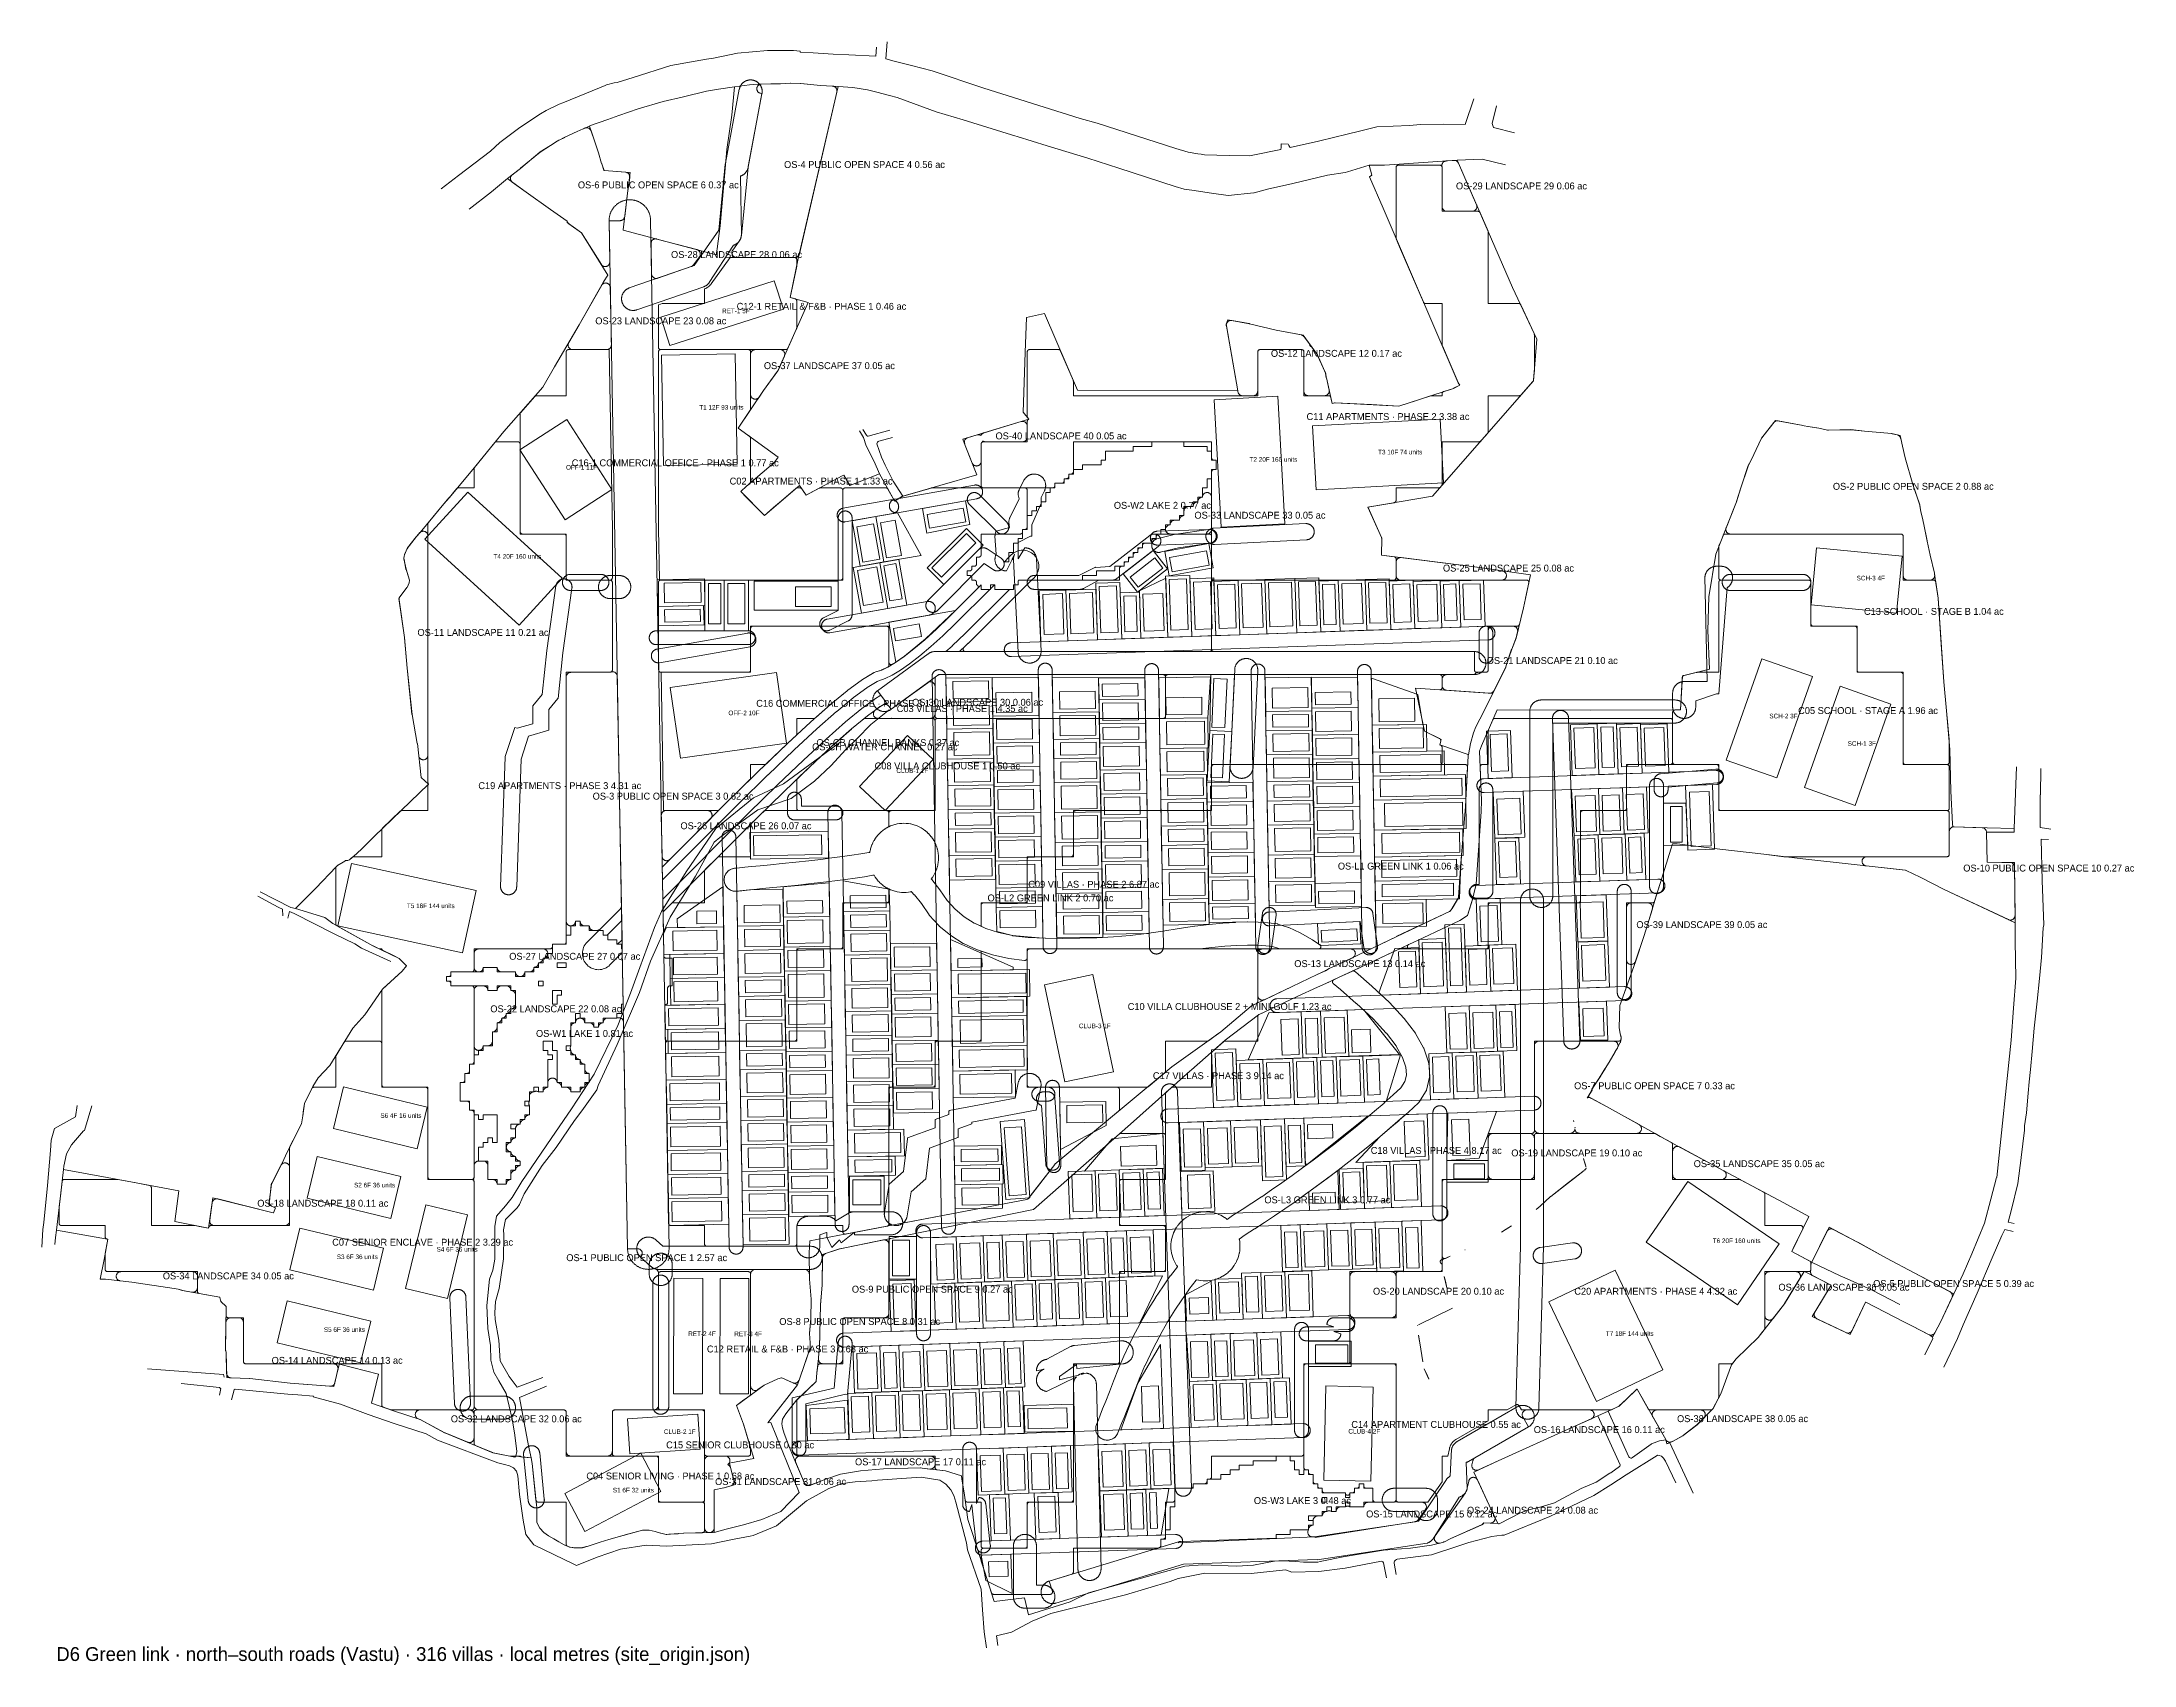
# Model space of a CAD drawing. Extents: x 32 to 940, y -21 to 684.
import ezdxf

# ---------------------------------------------------------------- set-up
doc = ezdxf.new("R2010")
doc.units = 0
for name, color, linetype, lineweight in [('BUILDING-APARTMENTS', 1, 'Continuous', 0), ('BUILDING-CLUBHOUSE', 4, 'Continuous', 0), ('BUILDING-OFFICE', 6, 'Continuous', 0), ('BUILDING-RETAIL', 6, 'Continuous', 0), ('BUILDING-SCHOOL', 5, 'Continuous', 0), ('BUILDING-SENIOR', 6, 'Continuous', 0), ('GREEN-IN-VILLAS', 3, 'Continuous', 0), ('GREEN-LANDSCAPE', 3, 'Continuous', 0), ('GREEN-RC', 3, 'Continuous', 0), ('PLOT', 4, 'Continuous', 0), ('ROAD-EXISTING', 2, 'Continuous', 0), ('ROAD-PRIMARY', 1, 'Continuous', 0), ('ROAD-SECONDARY', 1, 'Continuous', 0), ('ROAD-TERTIARY', 7, 'Continuous', 0), ('SITE-BOUNDARY', 7, 'Continuous', 0), ('TEXT-PLOT', 7, 'Continuous', 0), ('TEXT-TITLE', 7, 'Continuous', 0), ('TEXT-ZONE', 7, 'Continuous', 0), ('VILLA-HOUSE', 7, 'Continuous', 0), ('WATER', 5, 'Continuous', 0), ('ZONE-APARTMENTS', 1, 'Continuous', 0), ('ZONE-CLUBHOUSE', 4, 'Continuous', 0), ('ZONE-OFFICE', 6, 'Continuous', 0), ('ZONE-RETAIL', 6, 'Continuous', 0), ('ZONE-SCHOOL', 5, 'Continuous', 0), ('ZONE-SENIOR', 6, 'Continuous', 0), ('ZONE-VILLAS', 2, 'Continuous', 0)]:
    doc.layers.add(name, color=color, linetype=linetype, lineweight=lineweight)

msp = doc.modelspace()

# ---------------------------------------------------------------- texts
at = {"layer": 'TEXT-PLOT'}
for s, p in [('RET-1 5F', (327.61, 565.79)), ('T1 12F 93 units', (317.72, 523.95)), ('OFF-1 11F', (259.89, 497.92)), ('T2 20F 160 units', (556.45, 501.36)), ('T3 10F 74 units', (612.2, 504.55)), ('T4 20F 160 units', (228.46, 459.29)), ('SCH-3 4F', (819.81, 449.88)), ('OFF-2 10F', (330.35, 391.37)), ('SCH-2 3F', (781.94, 390.04)), ('SCH-1 3F', (815.91, 378.12)), ('CLUB-1 1F', (403.24, 366.32)), ('T5 18F 144 units', (190.88, 307.7)), ('CLUB-3 1F', (482.41, 255.61)), ('S6 4F 16 units', (179.36, 216.71)), ('S2 6F 36 units', (167.95, 186.55)), ('T6 20F 160 units', (757.39, 162.4)), ('S3 6F 36 units', (160.43, 155.44)), ('S4 6F 36 units', (203.74, 158.69)), ('S5 6F 36 units', (154.85, 123.87)), ('RET-2 4F', (312.91, 122.07)), ('RET-3 4F', (332.91, 122)), ('T7 18F 144 units', (711.02, 122.15)), ('CLUB-4 2F', (599.32, 79.74)), ('CLUB-2 1F', (302.35, 79.58)), ('S1 6F 32 units', (280.22, 54.22))]:
    msp.add_text(s, height=2, dxfattribs=at).set_placement(p)
at = {"layer": 'TEXT-TITLE'}
msp.add_text('D6 Green link · north–south roads (Vastu) · 316 villas · local metres (site_origin.json)', height=6, dxfattribs=at).set_placement((38.79, -18.9))
at = {"layer": 'TEXT-ZONE'}
for s, p in [('OS-4 PUBLIC OPEN SPACE 4 0.56 ac', (354.5, 628.79)), ('OS-6 PUBLIC OPEN SPACE 6 0.37 ac', (265.05, 619.95)), ('OS-29 LANDSCAPE 29 0.06 ac', (645.98, 619.5)), ('OS-28 LANDSCAPE 28 0.06 ac', (305.46, 589.74)), ('OS-23 LANDSCAPE 23 0.08 ac', (272.6, 560.97)), ('C12-1 RETAIL & F&B · PHASE 1 0.46 ac', (333.94, 567.28)), ('OS-12 LANDSCAPE 12 0.17 ac', (565.71, 546.87)), ('OS-37 LANDSCAPE 37 0.05 ac', (345.74, 541.53)), ('C11 APARTMENTS · PHASE 2 3.38 ac', (581.17, 519.44)), ('OS-40 LANDSCAPE 40 0.05 ac', (446.23, 511.07)), ('C16-1 COMMERCIAL OFFICE · PHASE 1 0.77 ac', (262.37, 499.37)), ('C02 APARTMENTS · PHASE 1 1.33 ac', (330.89, 491.46)), ('OS-2 PUBLIC OPEN SPACE 2 0.88 ac', (809.51, 489.19)), ('OS-W2 LAKE 2 0.77 ac', (497.57, 480.94)), ('OS-33 LANDSCAPE 33 0.05 ac', (532.53, 476.65)), ('OS-25 LANDSCAPE 25 0.08 ac', (640.36, 453.71)), ('C13 SCHOOL · STAGE B 1.04 ac', (823.01, 434.93)), ('OS-11 LANDSCAPE 11 0.21 ac', (195.45, 425.8)), ('OS-21 LANDSCAPE 21 0.10 ac', (659.34, 413.6)), ('C16 COMMERCIAL OFFICE · PHASE 3 1.11 ac', (342.43, 395.05)), ('C03 VILLAS · PHASE 1 4.35 ac', (403.37, 392.76)), ('OS-30 LANDSCAPE 30 0.06 ac', (410.04, 395.5)), ('C05 SCHOOL · STAGE A 1.96 ac', (794.44, 391.91)), ('OS-CH WATER CHANNEL 0.27 ac', (366.67, 376.17)), ('OS-CB CHANNEL BANKS 0.37 ac', (368.53, 378.02)), ('C08 VILLA CLUBHOUSE 1 0.50 ac', (393.79, 367.9)), ('C19 APARTMENTS · PHASE 3 4.31 ac', (221.86, 359.33)), ('OS-3 PUBLIC OPEN SPACE 3 0.62 ac', (271.46, 354.78)), ('OS-26 LANDSCAPE 26 0.07 ac', (309.54, 341.93)), ('OS-L1 GREEN LINK 1 0.06 ac', (594.75, 324.43)), ('C09 VILLAS · PHASE 2 6.87 ac', (460.44, 316.54)), ('OS-10 PUBLIC OPEN SPACE 10 0.27 ac', (866.07, 323.58)), ('OS-L2 GREEN LINK 2 0.70 ac', (442.76, 310.62)), ('OS-39 LANDSCAPE 39 0.05 ac', (724.26, 299.04)), ('OS-27 LANDSCAPE 27 0.07 ac', (235.26, 285.3)), ('OS-13 LANDSCAPE 13 0.14 ac', (575.85, 282.12)), ('OS-22 LANDSCAPE 22 0.08 ac', (227.07, 262.51)), ('C10 VILLA CLUBHOUSE 2 + MINI-GOLF 1.23 ac', (503.58, 263.51)), ('OS-W1 LAKE 1 0.81 ac', (246.88, 251.85)), ('C17 VILLAS · PHASE 3 9.14 ac', (514.5, 233.51)), ('OS-7 PUBLIC OPEN SPACE 7 0.33 ac', (697.24, 229.15)), ('C18 VILLAS · PHASE 4 8.17 ac', (609.01, 201.08)), ('OS-19 LANDSCAPE 19 0.10 ac', (670, 200)), ('OS-35 LANDSCAPE 35 0.05 ac', (749.13, 195.34)), ('OS-L3 GREEN LINK 3 0.77 ac', (562.88, 179.66)), ('OS-18 LANDSCAPE 18 0.11 ac', (125.96, 178.17)), ('C07 SENIOR ENCLAVE · PHASE 2 3.29 ac', (158.46, 161.27)), ('OS-1 PUBLIC OPEN SPACE 1 2.57 ac', (260.03, 154.56)), ('OS-34 LANDSCAPE 34 0.05 ac', (84.98, 146.65)), ('OS-5 PUBLIC OPEN SPACE 5 0.39 ac', (826.99, 143.34)), ('OS-9 PUBLIC OPEN SPACE 9 0.27 ac', (383.91, 140.89)), ('OS-20 LANDSCAPE 20 0.10 ac', (610, 140)), ('C20 APARTMENTS · PHASE 4 4.32 ac', (697.33, 139.99)), ('OS-36 LANDSCAPE 36 0.05 ac', (785.88, 141.74)), ('OS-8 PUBLIC OPEN SPACE 8 0.31 ac', (352.43, 126.87)), ('OS-14 LANDSCAPE 14 0.13 ac', (132.19, 110.01)), ('C12 RETAIL & F&B · PHASE 3 0.68 ac', (321.02, 114.95)), ('OS-32 LANDSCAPE 32 0.06 ac', (209.91, 84.65)), ('C14 APARTMENT CLUBHOUSE 0.55 ac', (600.59, 82.22)), ('OS-16 LANDSCAPE 16 0.11 ac', (679.74, 79.97)), ('OS-38 LANDSCAPE 38 0.05 ac', (741.91, 84.72)), ('C15 SENIOR CLUBHOUSE 0.30 ac', (303.34, 73.34)), ('OS-17 LANDSCAPE 17 0.11 ac', (385.29, 66.01)), ('C04 SENIOR LIVING · PHASE 1 0.68 ac', (268.72, 59.85)), ('OS-31 LANDSCAPE 31 0.06 ac', (324.57, 57.43)), ('OS-W3 LAKE 3 0.48 ac', (558.31, 49.18)), ('OS-15 LANDSCAPE 15 0.12 ac', (607.02, 43.37)), ('OS-24 LANDSCAPE 24 0.08 ac', (650.78, 45))]:
    msp.add_text(s, height=3, dxfattribs=at).set_placement(p)

# ---------------------------------------------------------------- linework, layer by layer
at = {"layer": 'BUILDING-APARTMENTS'}
for points in [[(302.15, 499.7), (301.32, 547.65), (333.28, 548.21), (334.11, 500.26)], [(544.13, 472.96), (541.12, 528.25), (568.77, 529.75), (571.78, 474.47)], [(585.31, 489.22), (583.8, 516.87), (639.09, 519.88), (640.6, 492.24)], [(258.25, 450.88), (239.6, 430.42), (198.67, 467.71), (217.32, 488.17)], [(214.97, 288.26), (160.88, 300.09), (166.79, 327.13), (220.88, 315.31)], [(768.16, 135.67), (728.58, 162.74), (746.62, 189.13), (786.2, 162.06)], [(735.81, 107.45), (706.99, 93.62), (686.24, 136.84), (715.06, 150.68)]]:
    msp.add_lwpolyline(points, close=True, dxfattribs=at)
at = {"layer": 'BUILDING-CLUBHOUSE'}
for points in [[(387.26, 360.41), (408.11, 382.65), (419.23, 372.22), (398.38, 349.99)], [(476.29, 232.3), (467.43, 274.48), (488.52, 278.92), (497.39, 236.73)], [(609.05, 59.05), (588.61, 59.55), (589.6, 100.43), (610.04, 99.93)], [(318.06, 72.99), (287.64, 70.97), (286.64, 86.18), (317.05, 88.19)]]:
    msp.add_lwpolyline(points, close=True, dxfattribs=at)
at = {"layer": 'BUILDING-OFFICE'}
for points in [[(279.84, 489.24), (259.56, 476.16), (239.93, 506.59), (260.22, 519.67)], [(355.55, 379.29), (309.5, 372.76), (305.14, 403.46), (351.2, 409.99)]]:
    msp.add_lwpolyline(points, close=True, dxfattribs=at)
at = {"layer": 'BUILDING-RETAIL'}
for points in [[(304.97, 551.72), (301.01, 564.03), (350.25, 579.86), (354.21, 567.55)], [(319.09, 97.01), (306.57, 97.05), (306.74, 147.13), (319.26, 147.09)], [(339.09, 96.94), (326.57, 96.98), (326.74, 147.06), (339.26, 147.02)]]:
    msp.add_lwpolyline(points, close=True, dxfattribs=at)
at = {"layer": 'BUILDING-SCHOOL'}
for points in [[(837.18, 435.68), (800.03, 439.3), (802.45, 464.07), (839.6, 460.45)], [(800.64, 408.15), (785.21, 364.22), (763.25, 371.93), (778.67, 415.86)], [(834.6, 396.22), (819.18, 352.29), (797.22, 360.01), (812.64, 403.94)]]:
    msp.add_lwpolyline(points, close=True, dxfattribs=at)
at = {"layer": 'BUILDING-SENIOR'}
for points in [[(195.31, 203.25), (159.02, 212.03), (163.41, 230.17), (199.7, 221.39)], [(183.9, 173.09), (147.61, 181.86), (152, 200), (188.29, 191.23)], [(208.42, 138.35), (190.28, 142.74), (199.05, 179.02), (217.2, 174.64)], [(176.38, 141.98), (140.09, 150.76), (144.48, 168.9), (180.77, 160.13)], [(170.8, 110.41), (134.52, 119.18), (138.9, 137.33), (175.19, 128.55)], [(268.07, 37.25), (259.35, 53.76), (292.37, 71.19), (301.08, 54.68)]]:
    msp.add_lwpolyline(points, close=True, dxfattribs=at)
at = {"layer": 'GREEN-IN-VILLAS'}
for points in [[(328.5, 320.04), (328.5, 319.94), (328.52, 319.55), (328.53, 319.45), (328.59, 319.06), (328.61, 318.96), (328.71, 318.58), (328.74, 318.49), (328.87, 318.12), (328.91, 318.03), (329.08, 317.68), (329.12, 317.59), (329.32, 317.25), (329.38, 317.17), (329.61, 316.86), (329.68, 316.78), (329.94, 316.49), (330.01, 316.42), (330.3, 316.16), (330.38, 316.1), (330.69, 315.86), (330.78, 315.81), (331.11, 315.61), (331.2, 315.56), (331.55, 315.4), (331.65, 315.36), (332.02, 315.23), (332.11, 315.2), (332.49, 315.11), (332.59, 315.09), (332.97, 315.03), (333.07, 315.02), (333.46, 315), (333.56, 315), (333.98, 315.02), (334.03, 315.03), (334.74, 315.1), (336.23, 315.25), (338.45, 315.48), (341.41, 315.78), (345.11, 316.15), (349.56, 316.6), (354.74, 317.13), (360.68, 317.73), (360.68, 317.73), (366.29, 318.33), (366.3, 318.33), (371.57, 318.93), (371.58, 318.93), (376.51, 319.53), (376.52, 319.53), (381.12, 320.13), (381.13, 320.13), (385.4, 320.73), (385.41, 320.73), (389.34, 321.33), (389.35, 321.33), (392.95, 321.93), (392.97, 321.93), (393.47, 322.02), (393.49, 322.03), (393.52, 321.99), (393.53, 321.97), (394.01, 321.19), (394.05, 321.14), (394.58, 320.4), (394.62, 320.34), (395.2, 319.64), (395.24, 319.59), (395.87, 318.92), (395.92, 318.87), (396.59, 318.24), (396.64, 318.2), (397.34, 317.62), (397.4, 317.58), (398.14, 317.05), (398.19, 317.01), (398.97, 316.53), (399.03, 316.49), (399.84, 316.06), (399.9, 316.03), (400.73, 315.66), (400.79, 315.63), (401.65, 315.31), (401.71, 315.29), (402.59, 315.02), (402.65, 315), (403.54, 314.8), (403.61, 314.78), (404.51, 314.63), (404.57, 314.63), (405.49, 314.54), (405.55, 314.53), (406.47, 314.5), (406.53, 314.5), (407.45, 314.53), (407.51, 314.54), (408.43, 314.63), (408.49, 314.63), (409.39, 314.78), (409.46, 314.8), (409.71, 314.86), (409.74, 314.86), (409.75, 314.84), (411, 313.52), (411.03, 313.49), (414.06, 309.69), (414.08, 309.66), (417.44, 304.79), (417.52, 304.68), (421.75, 300.03), (421.85, 299.93), (426.68, 295.9), (426.79, 295.82), (432.2, 292.42), (432.31, 292.36), (438.26, 289.6), (438.37, 289.56), (444.86, 287.43), (444.96, 287.4), (451.96, 285.89), (452.05, 285.87), (458.88, 285.05), (458.98, 285.04), (459.08, 285.04), (459.18, 285.06), (459.27, 285.08), (459.37, 285.11), (459.46, 285.15), (459.54, 285.2), (459.63, 285.26), (459.7, 285.33), (459.77, 285.4), (459.83, 285.48), (459.88, 285.56), (459.92, 285.65), (459.96, 285.75), (459.98, 285.84), (460, 285.94), (460, 286.04), (460, 289.98), (460, 290), (460.02, 290), (534.71, 290), (534.83, 290.01), (540.06, 290.65), (540.08, 290.65), (545.7, 291.2), (545.71, 291.2), (550.86, 291.55), (550.88, 291.55), (555.55, 291.69), (555.58, 291.69), (559.76, 291.64), (559.79, 291.64), (563.47, 291.4), (563.5, 291.4), (566.43, 291.02), (566.45, 291.02), (566.47, 291.01), (569.55, 290.05), (569.65, 290.02), (569.75, 290.01), (569.85, 290), (586.39, 290), (586.48, 290), (586.58, 290.02), (586.68, 290.04), (586.77, 290.08), (586.86, 290.12), (586.94, 290.17), (587.02, 290.23), (587.09, 290.29), (587.16, 290.37), (587.22, 290.44), (587.27, 290.53), (587.31, 290.62), (587.34, 290.71), (587.37, 290.8), (587.38, 290.9), (587.39, 291), (587.38, 291.1), (587.37, 291.19), (587.34, 291.29), (587.31, 291.38), (587.27, 291.47), (587.22, 291.56), (587.16, 291.63), (587.09, 291.71), (587.02, 291.77), (586.94, 291.83), (583.81, 293.93), (583.75, 293.96), (578.45, 297), (578.37, 297.05), (573.43, 299.3), (573.32, 299.35), (568.69, 300.79), (568.61, 300.82), (568.52, 300.83), (564.48, 301.36), (564.42, 301.36), (560.18, 301.64), (560.13, 301.64), (555.49, 301.69), (555.45, 301.69), (550.4, 301.54), (550.37, 301.53), (544.9, 301.17), (544.87, 301.17), (538.99, 300.6), (538.96, 300.59), (532.65, 299.81), (532.63, 299.81), (525.89, 298.83), (525.87, 298.83), (518.81, 297.66), (518.79, 297.66), (511.76, 296.68), (511.75, 296.68), (504.64, 295.89), (504.63, 295.89), (497.44, 295.28), (497.43, 295.28), (490.16, 294.85), (490.15, 294.85), (482.8, 294.6), (482.79, 294.6), (475.36, 294.53), (475.35, 294.53), (467.85, 294.65), (467.84, 294.65), (460.41, 294.94), (460.37, 294.94), (453.68, 295.75), (453.64, 295.76), (447.56, 297.07), (447.51, 297.08), (442.02, 298.88), (441.97, 298.91), (437.06, 301.18), (437.01, 301.21), (432.66, 303.95), (432.6, 303.99), (428.76, 307.19), (428.71, 307.24), (425.36, 310.93), (425.31, 310.98), (422.13, 315.61), (422.09, 315.66), (418.6, 320.05), (418.54, 320.11), (418.37, 320.29), (418.35, 320.31), (418.37, 320.33), (418.38, 320.34), (418.42, 320.4), (418.95, 321.14), (418.99, 321.19), (419.47, 321.97), (419.51, 322.03), (419.94, 322.84), (419.97, 322.9), (420.34, 323.73), (420.37, 323.79), (420.69, 324.65), (420.71, 324.71), (420.98, 325.59), (421, 325.65), (421.2, 326.54), (421.22, 326.61), (421.37, 327.51), (421.37, 327.57), (421.46, 328.49), (421.47, 328.55), (421.5, 329.47), (421.5, 329.53), (421.47, 330.45), (421.46, 330.51), (421.37, 331.43), (421.37, 331.49), (421.22, 332.39), (421.2, 332.46), (421, 333.35), (420.98, 333.41), (420.71, 334.29), (420.69, 334.35), (420.37, 335.21), (420.34, 335.27), (419.97, 336.1), (419.94, 336.16), (419.51, 336.97), (419.47, 337.03), (418.99, 337.81), (418.95, 337.86), (418.42, 338.6), (418.38, 338.66), (417.8, 339.36), (417.76, 339.41), (417.13, 340.08), (417.08, 340.13), (416.41, 340.76), (416.36, 340.8), (415.66, 341.38), (415.6, 341.42), (414.86, 341.95), (414.81, 341.99), (414.03, 342.47), (413.97, 342.51), (413.16, 342.94), (413.1, 342.97), (412.27, 343.34), (412.21, 343.37), (411.35, 343.69), (411.29, 343.71), (410.41, 343.98), (410.35, 344), (409.46, 344.2), (409.39, 344.22), (408.49, 344.37), (408.43, 344.37), (407.51, 344.46), (407.45, 344.47), (406.53, 344.5), (406.47, 344.5), (405.55, 344.47), (405.49, 344.46), (404.57, 344.37), (404.51, 344.37), (403.61, 344.22), (403.54, 344.2), (402.65, 344), (402.59, 343.98), (401.71, 343.71), (401.65, 343.69), (400.79, 343.37), (400.73, 343.34), (399.9, 342.97), (399.84, 342.94), (399.03, 342.51), (398.97, 342.47), (398.19, 341.99), (398.14, 341.95), (397.4, 341.42), (397.34, 341.38), (396.64, 340.8), (396.59, 340.76), (395.92, 340.13), (395.87, 340.08), (395.24, 339.41), (395.2, 339.36), (394.62, 338.66), (394.58, 338.6), (394.05, 337.86), (394.01, 337.81), (393.53, 337.03), (393.49, 336.97), (393.06, 336.16), (393.03, 336.1), (392.66, 335.27), (392.63, 335.21), (392.31, 334.35), (392.29, 334.29), (392.02, 333.41), (392, 333.35), (391.8, 332.46), (391.78, 332.39), (391.7, 331.89), (391.69, 331.87), (391.67, 331.86), (391.24, 331.78), (391.23, 331.78), (387.78, 331.21), (387.77, 331.2), (383.96, 330.62), (383.95, 330.62), (379.78, 330.04), (375.27, 329.45), (370.4, 328.86), (365.19, 328.27), (359.64, 327.67), (353.73, 327.07), (348.55, 326.55), (344.11, 326.1), (340.4, 325.72), (337.44, 325.42), (335.22, 325.2), (333.74, 325.05), (333.02, 324.98), (332.97, 324.97), (332.56, 324.91), (332.46, 324.89), (332.08, 324.79), (331.99, 324.76), (331.62, 324.63), (331.53, 324.59), (331.18, 324.42), (331.09, 324.38), (330.75, 324.18), (330.67, 324.12), (330.36, 323.89), (330.28, 323.82), (329.99, 323.56), (329.92, 323.49), (329.66, 323.2), (329.6, 323.12), (329.36, 322.81), (329.31, 322.72), (329.11, 322.39), (329.06, 322.3), (328.9, 321.95), (328.86, 321.85), (328.73, 321.48), (328.7, 321.39), (328.61, 321.01), (328.59, 320.91), (328.53, 320.53), (328.52, 320.43)], [(584.65, 330.06), (584.85, 318.46), (584.85, 318.45), (584.86, 318.45), (604.84, 318.8), (604.85, 318.8), (604.85, 318.81), (604.65, 330.4), (604.65, 330.41), (604.64, 330.41), (584.66, 330.06), (584.65, 330.06)], [(489.7, 81.87), (489.7, 81.77), (489.73, 81.38), (489.74, 81.28), (489.8, 80.9), (489.82, 80.8), (489.93, 80.42), (489.96, 80.33), (490.09, 79.96), (490.13, 79.87), (490.31, 79.52), (490.35, 79.43), (490.56, 79.1), (490.62, 79.02), (490.85, 78.71), (490.92, 78.63), (491.19, 78.35), (491.26, 78.28), (491.55, 78.02), (491.63, 77.96), (491.95, 77.73), (492.03, 77.68), (492.37, 77.48), (492.46, 77.43), (492.81, 77.27), (492.9, 77.24), (493.28, 77.11), (493.37, 77.08), (493.75, 76.99), (493.85, 76.98), (494.24, 76.92), (494.34, 76.92), (494.73, 76.9), (494.83, 76.9), (495.22, 76.93), (495.32, 76.94), (495.7, 77), (495.8, 77.02), (496.18, 77.13), (496.27, 77.16), (496.64, 77.29), (496.73, 77.33), (497.08, 77.51), (497.17, 77.55), (497.5, 77.76), (497.58, 77.82), (497.89, 78.05), (497.97, 78.12), (498.25, 78.39), (498.32, 78.46), (498.58, 78.75), (498.64, 78.83), (498.87, 79.15), (498.92, 79.23), (499.12, 79.57), (499.17, 79.66), (499.34, 80.04), (499.36, 80.08), (499.61, 80.73), (500.94, 84.08), (502, 86.76), (503.33, 90.11), (504.93, 94.13), (506.79, 98.83), (508.88, 104.12), (508.89, 104.13), (511.08, 109.24), (511.09, 109.25), (513.42, 114.26), (513.42, 114.28), (515.88, 119.18), (515.88, 119.19), (518.47, 123.99), (518.48, 124), (521.19, 128.7), (521.2, 128.71), (524.04, 133.3), (524.05, 133.32), (527.02, 137.81), (527.03, 137.82), (530.11, 142.18), (530.13, 142.2), (533.3, 146.29), (533.31, 146.31), (533.46, 146.48), (533.47, 146.5), (533.5, 146.49), (534.34, 146.3), (534.41, 146.28), (535.31, 146.13), (535.37, 146.13), (536.29, 146.04), (536.35, 146.03), (537.27, 146), (537.33, 146), (538.25, 146.03), (538.31, 146.04), (539.23, 146.13), (539.29, 146.13), (540.19, 146.28), (540.26, 146.3), (541.15, 146.5), (541.21, 146.52), (542.09, 146.79), (542.15, 146.81), (543.01, 147.13), (543.07, 147.16), (543.9, 147.53), (543.96, 147.56), (544.77, 147.99), (544.83, 148.03), (545.61, 148.51), (545.66, 148.55), (546.4, 149.08), (546.46, 149.12), (547.16, 149.7), (547.21, 149.74), (547.88, 150.37), (547.93, 150.42), (548.56, 151.09), (548.6, 151.14), (549.18, 151.84), (549.22, 151.9), (549.75, 152.64), (549.79, 152.69), (550.27, 153.47), (550.31, 153.53), (550.74, 154.34), (550.77, 154.4), (551.14, 155.23), (551.17, 155.29), (551.49, 156.15), (551.51, 156.21), (551.78, 157.09), (551.8, 157.15), (552, 158.04), (552.02, 158.11), (552.17, 159.01), (552.17, 159.07), (552.26, 159.99), (552.27, 160.05), (552.3, 160.97), (552.3, 161.03), (552.27, 161.95), (552.26, 162.01), (552.17, 162.93), (552.17, 162.99), (552.02, 163.89), (552, 163.96), (551.97, 164.1), (551.97, 164.12), (551.99, 164.13), (554.59, 165.98), (554.61, 165.99), (558.66, 168.54), (558.67, 168.54), (562.93, 171.3), (562.94, 171.31), (567.28, 174.19), (567.29, 174.2), (571.7, 177.19), (571.7, 177.2), (576.18, 180.32), (576.19, 180.32), (580.74, 183.56), (580.75, 183.57), (585.37, 186.92), (585.38, 186.93), (590.07, 190.41), (590.08, 190.41), (594.85, 194.01), (594.86, 194.02), (599.52, 197.61), (599.53, 197.62), (604.1, 201.22), (604.11, 201.23), (608.57, 204.82), (608.58, 204.83), (612.94, 208.43), (612.95, 208.44), (617.2, 212.04), (617.21, 212.04), (621.37, 215.64), (621.38, 215.65), (625.43, 219.25), (625.44, 219.25), (629.78, 223.2), (629.84, 223.27), (629.9, 223.34), (629.95, 223.41), (633.08, 228.41), (633.13, 228.5), (633.17, 228.6), (633.2, 228.7), (634.57, 234.34), (634.59, 234.44), (634.6, 234.55), (634.6, 234.65), (634.16, 240.61), (634.15, 240.69), (634.14, 240.77), (634.11, 240.85), (632.05, 246.93), (632.02, 247.02), (631.98, 247.1), (628.46, 253.32), (628.39, 253.43), (623.48, 259.88), (623.42, 259.96), (617.14, 266.71), (617.09, 266.76), (609.48, 273.81), (609.45, 273.83), (602.39, 280.02), (602.36, 280.04), (602.1, 280.26), (602.01, 280.32), (601.93, 280.37), (601.83, 280.41), (601.74, 280.44), (601.64, 280.47), (601.54, 280.48), (601.43, 280.48), (601.33, 280.47), (601.23, 280.46), (601.13, 280.43), (601.04, 280.39), (595.39, 277.74), (595.39, 277.74), (593, 276.63), (592.91, 276.59), (592.83, 276.54), (592.76, 276.48), (592.69, 276.41), (592.63, 276.34), (592.57, 276.26), (592.52, 276.17), (592.49, 276.08), (592.45, 275.99), (592.43, 275.9), (592.42, 275.8), (592.42, 275.71), (592.42, 275.61), (592.44, 275.52), (592.47, 275.42), (592.5, 275.33), (592.54, 275.25), (592.59, 275.16), (592.65, 275.09), (592.71, 275.01), (592.79, 274.95), (595.91, 272.4), (595.92, 272.39), (602.77, 266.4), (602.78, 266.39), (610.03, 259.66), (610.06, 259.64), (615.77, 253.49), (615.81, 253.46), (620.03, 247.9), (620.07, 247.84), (622.84, 242.94), (622.85, 242.92), (622.86, 242.9), (624.27, 238.75), (624.27, 238.73), (624.27, 238.71), (624.52, 235.36), (624.52, 235.33), (624.52, 235.3), (623.84, 232.5), (623.83, 232.48), (623.81, 232.46), (622.14, 229.78), (622.13, 229.77), (622.12, 229.75), (618.75, 226.69), (618.75, 226.69), (614.78, 223.17), (614.78, 223.16), (610.71, 219.64), (610.71, 219.64), (606.54, 216.11), (606.53, 216.11), (602.25, 212.58), (602.25, 212.58), (597.87, 209.04), (597.87, 209.04), (593.38, 205.51), (593.38, 205.5), (588.79, 201.96), (588.78, 201.96), (584.08, 198.41), (579.46, 194.99), (574.9, 191.68), (570.43, 188.5), (570.43, 188.5), (566.03, 185.44), (566.03, 185.43), (561.71, 182.49), (561.7, 182.49), (557.46, 179.67), (557.45, 179.67), (553.29, 176.97), (553.28, 176.97), (549.07, 174.32), (549.03, 174.29), (546.74, 172.67), (546.72, 172.66), (546.7, 172.68), (546.46, 172.88), (546.4, 172.92), (545.66, 173.45), (545.61, 173.49), (544.83, 173.97), (544.77, 174.01), (543.96, 174.44), (543.9, 174.47), (543.07, 174.84), (543.01, 174.87), (542.15, 175.19), (542.09, 175.21), (541.21, 175.48), (541.15, 175.5), (540.26, 175.7), (540.19, 175.72), (539.29, 175.87), (539.23, 175.87), (538.31, 175.96), (538.25, 175.97), (537.33, 176), (537.27, 176), (536.35, 175.97), (536.29, 175.96), (535.37, 175.87), (535.31, 175.87), (534.41, 175.72), (534.34, 175.7), (533.45, 175.5), (533.39, 175.48), (532.51, 175.21), (532.45, 175.19), (531.59, 174.87), (531.53, 174.84), (530.7, 174.47), (530.64, 174.44), (529.83, 174.01), (529.77, 173.97), (528.99, 173.49), (528.94, 173.45), (528.2, 172.92), (528.14, 172.88), (527.44, 172.3), (527.39, 172.26), (526.72, 171.63), (526.67, 171.58), (526.04, 170.91), (526, 170.86), (525.42, 170.16), (525.38, 170.1), (524.85, 169.36), (524.81, 169.31), (524.33, 168.53), (524.29, 168.47), (523.86, 167.66), (523.83, 167.6), (523.46, 166.77), (523.43, 166.71), (523.11, 165.85), (523.09, 165.79), (522.82, 164.91), (522.8, 164.85), (522.6, 163.96), (522.58, 163.89), (522.43, 162.99), (522.43, 162.93), (522.34, 162.01), (522.33, 161.95), (522.3, 161.03), (522.3, 160.97), (522.33, 160.05), (522.34, 159.99), (522.43, 159.07), (522.43, 159.01), (522.58, 158.11), (522.6, 158.04), (522.8, 157.15), (522.82, 157.09), (523.09, 156.21), (523.11, 156.15), (523.43, 155.29), (523.46, 155.23), (523.83, 154.4), (523.86, 154.34), (524.29, 153.53), (524.33, 153.47), (524.81, 152.69), (524.85, 152.64), (525.18, 152.18), (525.19, 152.16), (525.18, 152.14), (522.09, 148.16), (522.07, 148.12), (518.78, 143.47), (518.76, 143.45), (515.63, 138.72), (515.62, 138.69), (512.62, 133.85), (512.6, 133.83), (509.75, 128.88), (509.73, 128.86), (507.01, 123.81), (507, 123.78), (504.42, 118.63), (504.41, 118.6), (501.96, 113.34), (501.95, 113.32), (499.65, 107.95), (499.64, 107.93), (497.49, 102.51), (495.63, 97.82), (494.04, 93.8), (492.71, 90.45), (491.65, 87.76), (490.85, 85.75), (490.06, 83.76), (490.04, 83.72), (489.91, 83.32), (489.88, 83.23), (489.79, 82.85), (489.78, 82.75), (489.72, 82.36), (489.72, 82.26)]]:
    msp.add_lwpolyline(points, close=True, dxfattribs=at)
at = {"layer": 'GREEN-LANDSCAPE'}
for points in [[(639.88, 629.84), (639.89, 629.64), (639.92, 629.44), (639.97, 629.25), (639.97, 629.24), (639.99, 629.15), (640, 629.05), (640, 629.02), (640, 628.98), (640, 612), (640.01, 611.8), (640.04, 611.61), (640.09, 611.42), (640.15, 611.23), (640.24, 611.06), (640.34, 610.89), (640.45, 610.73), (640.59, 610.59), (640.73, 610.45), (640.89, 610.34), (641.06, 610.24), (641.23, 610.15), (641.42, 610.09), (641.61, 610.04), (641.8, 610.01), (642, 610), (653.11, 610), (653.31, 610.01), (653.51, 610.04), (653.7, 610.09), (653.89, 610.16), (654.06, 610.24), (654.23, 610.34), (654.39, 610.46), (654.54, 610.6), (654.67, 610.74), (654.79, 610.9), (654.89, 611.08), (654.97, 611.26), (655.03, 611.44), (655.08, 611.64), (655.11, 611.83), (655.11, 612.03), (655.1, 612.23), (655.07, 612.42), (655.02, 612.61), (654.95, 612.8), (647.06, 630.86), (646.98, 631.03), (646.88, 631.2), (646.77, 631.35), (646.64, 631.49), (646.5, 631.61), (646.35, 631.72), (646.18, 631.82), (646.01, 631.91), (645.84, 631.97), (645.65, 632.02), (645.47, 632.05), (645.28, 632.06), (645.09, 632.06), (641.74, 631.83), (641.54, 631.8), (641.35, 631.76), (641.16, 631.7), (640.98, 631.61), (640.8, 631.52), (640.64, 631.4), (640.49, 631.27), (640.35, 631.12), (640.23, 630.96), (640.13, 630.79), (640.04, 630.62), (639.97, 630.43), (639.92, 630.24), (639.89, 630.04)], [(296.78, 596.02), (297.02, 582.82), (297.03, 582.62), (297.06, 582.43), (297.12, 582.24), (297.19, 582.05), (297.28, 581.88), (297.38, 581.71), (297.5, 581.55), (297.64, 581.41), (297.79, 581.28), (297.95, 581.16), (298.13, 581.07), (298.31, 580.99), (298.5, 580.93), (298.69, 580.89), (298.89, 580.86), (299.09, 580.86), (299.28, 580.88), (299.48, 580.91), (299.67, 580.97), (314.27, 586), (314.46, 586.08), (314.64, 586.18), (314.82, 586.29), (314.97, 586.42), (315.12, 586.56), (315.24, 586.72), (317.79, 590.25), (317.9, 590.42), (317.99, 590.59), (318.06, 590.77), (318.12, 590.95), (318.15, 591.14), (318.17, 591.34), (318.17, 591.53), (318.15, 591.72), (318.11, 591.91), (318.06, 592.1), (317.98, 592.28), (317.89, 592.45), (317.79, 592.61), (317.66, 592.76), (317.53, 592.9), (317.38, 593.02), (317.22, 593.13), (317.05, 593.22), (316.87, 593.3), (316.69, 593.36), (299.29, 597.98), (299.1, 598.03), (298.91, 598.05), (298.72, 598.05), (298.52, 598.04), (298.33, 598), (298.14, 597.95), (297.96, 597.88), (297.79, 597.79), (297.63, 597.68), (297.47, 597.56), (297.33, 597.43), (297.2, 597.28), (297.09, 597.12), (297, 596.95), (296.92, 596.78), (296.85, 596.59), (296.81, 596.4), (296.79, 596.21)], [(260.82, 552.06), (260.82, 551.86), (260.85, 551.66), (260.89, 551.46), (260.96, 551.27), (261.04, 551.09), (261.14, 550.92), (261.25, 550.76), (261.38, 550.61), (261.53, 550.47), (261.69, 550.35), (261.86, 550.24), (262.04, 550.16), (262.23, 550.09), (262.42, 550.04), (262.62, 550.01), (262.82, 550), (277.57, 550), (277.77, 550.01), (277.96, 550.04), (278.15, 550.09), (278.34, 550.16), (278.52, 550.24), (278.69, 550.34), (278.85, 550.46), (278.99, 550.6), (279.13, 550.75), (279.24, 550.91), (279.34, 551.08), (279.42, 551.26), (279.49, 551.45), (279.53, 551.64), (279.56, 551.84), (279.57, 552.04), (279.12, 576.93), (279.11, 577.13), (279.08, 577.32), (279.03, 577.5), (278.96, 577.68), (278.87, 577.86), (278.77, 578.02), (278.66, 578.18), (278.53, 578.32), (278.38, 578.45), (278.23, 578.56), (278.06, 578.66), (277.89, 578.74), (277.71, 578.81), (277.52, 578.86), (277.33, 578.89), (277.14, 578.9), (276.95, 578.89), (276.75, 578.86), (276.57, 578.82), (276.38, 578.76), (276.21, 578.68), (276.04, 578.58), (275.88, 578.47), (275.74, 578.34), (275.6, 578.2), (275.49, 578.05), (275.38, 577.89), (265.6, 560.73), (265.6, 560.73), (265.6, 560.73), (265.6, 560.73), (265.6, 560.72), (261.09, 553.01), (261, 552.83), (260.93, 552.65), (260.87, 552.45), (260.84, 552.26)], [(546.36, 560.69), (546.37, 560.5), (546.39, 560.31), (551.39, 532.14), (551.4, 532.11), (551.4, 532.1), (551.4, 532.09), (551.4, 532.09), (551.4, 532.04), (551.4, 531.84), (551.43, 531.64), (551.47, 531.45), (551.54, 531.26), (551.62, 531.08), (551.72, 530.91), (551.84, 530.75), (551.97, 530.6), (552.12, 530.46), (552.27, 530.35), (552.44, 530.24), (552.62, 530.16), (552.81, 530.09), (553, 530.04), (553.2, 530.01), (553.4, 530), (558, 530), (558.2, 530.01), (558.39, 530.04), (558.58, 530.09), (558.77, 530.15), (558.94, 530.24), (559.11, 530.34), (559.27, 530.45), (559.41, 530.59), (559.55, 530.73), (559.66, 530.89), (559.76, 531.06), (559.85, 531.23), (559.91, 531.42), (559.96, 531.61), (559.99, 531.8), (560, 532), (560, 548.98), (560, 549.02), (560, 549.05), (560.01, 549.15), (560.03, 549.24), (560.06, 549.34), (560.1, 549.43), (560.14, 549.51), (560.2, 549.59), (560.26, 549.67), (560.33, 549.74), (560.4, 549.8), (560.49, 549.86), (560.57, 549.9), (560.66, 549.94), (560.76, 549.97), (560.85, 549.99), (560.95, 550), (560.98, 550), (561.02, 550), (578.98, 550), (579.02, 550), (579.05, 550), (579.15, 549.99), (579.24, 549.97), (579.34, 549.94), (579.43, 549.9), (579.51, 549.86), (579.54, 549.84), (579.71, 549.74), (579.89, 549.65), (579.89, 549.65), (579.9, 549.61), (579.93, 549.42), (579.96, 549.29), (579.96, 549.29), (579.97, 549.24), (579.99, 549.15), (580, 549.05), (580, 549.02), (580, 548.98), (580, 532), (580.01, 531.8), (580.04, 531.61), (580.09, 531.42), (580.15, 531.23), (580.24, 531.06), (580.34, 530.89), (580.45, 530.73), (580.59, 530.59), (580.73, 530.45), (580.89, 530.34), (581.06, 530.24), (581.23, 530.15), (581.42, 530.09), (581.61, 530.04), (581.8, 530.01), (582, 530), (589.04, 530), (589.24, 530.01), (589.43, 530.04), (589.63, 530.09), (589.81, 530.16), (589.99, 530.24), (590.16, 530.35), (590.32, 530.47), (590.47, 530.6), (590.6, 530.75), (590.72, 530.92), (590.82, 531.09), (590.9, 531.27), (590.96, 531.46), (591.01, 531.66), (591.03, 531.85), (591.04, 532.05), (591.02, 532.25), (590.99, 532.45), (589.76, 537.77), (589.76, 537.78), (589.76, 537.79), (589.75, 537.8), (589.75, 537.8), (589.75, 537.81), (589.75, 537.83), (589.49, 539.47), (589.46, 539.64), (589.41, 539.81), (589.34, 539.98), (585.99, 547.51), (585.89, 547.7), (585.78, 547.87), (583.5, 550.99), (583.38, 551.14), (583.25, 551.28), (583.1, 551.4), (582.94, 551.51), (582.77, 551.6), (582.64, 551.66), (582.63, 551.77), (582.6, 551.96), (582.54, 552.15), (582.47, 552.34), (582.38, 552.51), (582.27, 552.68), (580.16, 555.57), (580.04, 555.72), (579.91, 555.85), (579.77, 555.97), (579.61, 556.08), (579.45, 556.17), (579.28, 556.25), (579.1, 556.31), (578.92, 556.36), (568.06, 558.47), (568.05, 558.47), (568.04, 558.47), (568.04, 558.48), (568.03, 558.48), (568.02, 558.48), (568.02, 558.48), (568.01, 558.48), (556.43, 561.24), (556.32, 561.26), (548.72, 562.63), (548.52, 562.65), (548.33, 562.66), (548.14, 562.65), (547.95, 562.62), (547.76, 562.57), (547.58, 562.5), (547.41, 562.42), (547.25, 562.32), (547.09, 562.2), (546.95, 562.07), (546.82, 561.93), (546.7, 561.78), (546.6, 561.61), (546.52, 561.44), (546.45, 561.26), (546.4, 561.07), (546.37, 560.88)], [(340, 530.52), (340.01, 530.33), (340.04, 530.13), (340.09, 529.94), (340.15, 529.76), (340.24, 529.58), (340.34, 529.41), (340.45, 529.26), (340.58, 529.11), (340.73, 528.98), (340.89, 528.86), (341.05, 528.76), (341.23, 528.68), (341.41, 528.61), (341.6, 528.56), (341.8, 528.53), (341.99, 528.52), (342.19, 528.53), (342.38, 528.56), (342.57, 528.61), (342.76, 528.67), (342.94, 528.76), (343.1, 528.86), (343.26, 528.97), (343.41, 529.1), (343.54, 529.25), (343.66, 529.4), (345.56, 532.22), (345.56, 532.22), (345.57, 532.24), (345.58, 532.25), (345.59, 532.27), (345.61, 532.29), (351.67, 540.6), (351.79, 540.78), (351.88, 540.97), (354.64, 547.19), (354.71, 547.37), (354.76, 547.57), (354.8, 547.76), (354.81, 547.96), (354.81, 548.16), (354.78, 548.36), (354.74, 548.55), (354.67, 548.74), (354.59, 548.92), (354.49, 549.09), (354.37, 549.25), (354.24, 549.4), (354.09, 549.53), (353.94, 549.65), (353.77, 549.76), (353.59, 549.84), (353.4, 549.91), (353.21, 549.96), (353.01, 549.99), (352.81, 550), (342, 550), (341.8, 549.99), (341.61, 549.96), (341.42, 549.91), (341.23, 549.85), (341.06, 549.76), (340.89, 549.66), (340.73, 549.55), (340.59, 549.41), (340.45, 549.27), (340.34, 549.11), (340.24, 548.94), (340.15, 548.77), (340.09, 548.58), (340.04, 548.39), (340.01, 548.2), (340, 548)], [(432.73, 509.89), (432.74, 509.69), (432.76, 509.5), (432.81, 509.31), (432.87, 509.13), (432.92, 509.01), (433.13, 508.47), (433.13, 508.47), (433.13, 508.47), (436.14, 500.77), (436.22, 500.59), (436.32, 500.42), (436.43, 500.26), (436.56, 500.11), (436.71, 499.98), (436.86, 499.86), (437.03, 499.75), (437.21, 499.67), (437.39, 499.6), (437.58, 499.55), (437.78, 499.52), (437.98, 499.5), (438.17, 499.51), (438.37, 499.54), (438.56, 499.58), (438.75, 499.65), (438.93, 499.73), (439.1, 499.83), (439.26, 499.95), (439.41, 500.08), (439.54, 500.23), (439.66, 500.39), (439.76, 500.55), (439.85, 500.73), (439.91, 500.92), (439.96, 501.11), (439.99, 501.31), (440, 501.5), (440, 508.98), (440, 509.02), (440, 509.05), (440.01, 509.15), (440.03, 509.24), (440.06, 509.34), (440.1, 509.43), (440.14, 509.51), (440.2, 509.59), (440.26, 509.67), (440.28, 509.69), (440.41, 509.83), (440.52, 509.99), (440.63, 510.16), (440.71, 510.34), (440.72, 510.35), (440.73, 510.34), (440.9, 510.24), (441.08, 510.15), (441.26, 510.09), (441.45, 510.04), (441.65, 510.01), (441.84, 510), (458, 510), (458.2, 510.01), (458.39, 510.04), (458.58, 510.09), (458.77, 510.15), (458.94, 510.24), (459.11, 510.34), (459.27, 510.45), (459.41, 510.59), (459.55, 510.73), (459.66, 510.89), (459.76, 511.06), (459.85, 511.23), (459.91, 511.42), (459.96, 511.61), (459.99, 511.8), (460, 512), (460, 516.87), (459.99, 517.06), (459.96, 517.26), (459.91, 517.45), (459.85, 517.63), (459.76, 517.81), (459.66, 517.98), (459.55, 518.14), (459.42, 518.28), (459.27, 518.41), (459.11, 518.53), (458.94, 518.63), (458.77, 518.71), (458.58, 518.78), (458.39, 518.83), (458.2, 518.86), (458, 518.87), (457.81, 518.86), (457.61, 518.83), (457.42, 518.78), (441.27, 513.91), (441.08, 513.85), (440.9, 513.77), (440.74, 513.66), (440.58, 513.55), (440.43, 513.42), (440.3, 513.27), (440.18, 513.11), (440.08, 512.95), (440, 512.77), (439.99, 512.75), (439.98, 512.76), (439.81, 512.86), (439.63, 512.95), (439.45, 513.01), (439.26, 513.06), (439.06, 513.09), (438.87, 513.1), (438.67, 513.09), (438.48, 513.06), (438.29, 513.02), (434.15, 511.77), (433.97, 511.71), (433.8, 511.62), (433.63, 511.53), (433.47, 511.41), (433.33, 511.28), (433.2, 511.14), (433.08, 510.98), (432.98, 510.82), (432.89, 510.64), (432.82, 510.46), (432.78, 510.27), (432.74, 510.08)], [(520, 472.05), (520.01, 471.85), (520.03, 471.65), (520.07, 471.46), (520.14, 471.27), (520.22, 471.09), (520.32, 470.92), (520.44, 470.75), (520.57, 470.6), (520.71, 470.47), (520.87, 470.35), (521.04, 470.24), (521.22, 470.16), (521.41, 470.09), (521.6, 470.04), (521.8, 470.01), (522, 470), (538, 470), (538.2, 470.01), (538.39, 470.04), (538.58, 470.09), (538.77, 470.15), (538.94, 470.24), (539.11, 470.34), (539.27, 470.45), (539.41, 470.59), (539.55, 470.73), (539.66, 470.89), (539.76, 471.06), (539.85, 471.23), (539.91, 471.42), (539.96, 471.61), (539.99, 471.8), (540, 472), (540, 486), (539.99, 486.19), (539.96, 486.38), (539.92, 486.57), (539.85, 486.75), (539.77, 486.93), (539.67, 487.1), (539.56, 487.25), (539.43, 487.4), (539.29, 487.53), (539.14, 487.65), (538.97, 487.75), (538.8, 487.83), (538.62, 487.9), (538.43, 487.95), (538.24, 487.99), (538.05, 488), (537.86, 487.99), (537.66, 487.97), (537.48, 487.93), (537.29, 487.87), (537.11, 487.79), (536.95, 487.7), (536.79, 487.59), (536.64, 487.47), (536.5, 487.33), (536.38, 487.18), (536.28, 487.02), (536.19, 486.84), (536.11, 486.67), (536.06, 486.48), (536.02, 486.29), (536, 486.1), (536, 486), (535.9, 486), (535.71, 485.98), (535.51, 485.94), (535.33, 485.88), (535.14, 485.81), (534.97, 485.72), (534.81, 485.61), (534.66, 485.48), (534.52, 485.34), (534.39, 485.19), (534.28, 485.03), (534.19, 484.86), (534.12, 484.67), (534.06, 484.49), (534.02, 484.29), (534, 484.1), (534, 484), (533.9, 484), (533.71, 483.98), (533.51, 483.94), (533.33, 483.88), (533.14, 483.81), (532.97, 483.72), (532.81, 483.61), (532.66, 483.48), (532.52, 483.34), (532.39, 483.19), (532.28, 483.03), (532.19, 482.86), (532.12, 482.67), (532.06, 482.49), (532.02, 482.29), (532, 482.1), (532, 482), (531.95, 482), (530, 482), (529.8, 481.99), (529.61, 481.96), (529.42, 481.91), (529.23, 481.85), (529.06, 481.76), (528.89, 481.66), (528.73, 481.55), (528.59, 481.41), (528.45, 481.27), (528.34, 481.11), (528.24, 480.94), (528.15, 480.77), (528.09, 480.58), (528.04, 480.39), (528.01, 480.2), (528, 480), (528, 478.05), (528, 478), (527.9, 478), (527.71, 477.98), (527.51, 477.94), (527.33, 477.88), (527.14, 477.81), (526.97, 477.72), (526.81, 477.61), (526.66, 477.48), (526.52, 477.34), (526.39, 477.19), (526.28, 477.03), (526.19, 476.86), (526.12, 476.67), (526.06, 476.49), (526.02, 476.29), (526, 476.1), (526, 476), (525.95, 476), (524, 476), (523.81, 475.99), (523.62, 475.96), (523.44, 475.92), (523.26, 475.86), (523.08, 475.78), (522.92, 475.68), (522.76, 475.57), (522.62, 475.45), (522.49, 475.31), (522.37, 475.16), (522.27, 475), (522.18, 474.83), (522.11, 474.66), (522.06, 474.47), (522.02, 474.29), (522, 474.1), (522, 474), (521.9, 474), (521.7, 473.98), (521.51, 473.94), (521.32, 473.88), (521.13, 473.8), (520.96, 473.71), (520.79, 473.6), (520.64, 473.47), (520.5, 473.32), (520.38, 473.17), (520.27, 473), (520.18, 472.82), (520.1, 472.64), (520.05, 472.45), (520.02, 472.25)], [(187.49, 441.6), (187.51, 441.4), (189.87, 425.08), (189.87, 425.06), (189.87, 425.06), (189.87, 425.05), (189.87, 425.04), (189.87, 425.04), (189.87, 425.02), (190.94, 411.78), (190.95, 411.73), (193.08, 391.83), (193.1, 391.69), (195.39, 379.11), (195.39, 379.09), (195.4, 379.09), (195.4, 379.08), (195.4, 379.07), (195.4, 379.06), (195.4, 379.05), (196.01, 373.8), (196.05, 373.61), (196.1, 373.42), (196.16, 373.24), (196.25, 373.06), (196.35, 372.89), (196.47, 372.74), (196.61, 372.6), (196.75, 372.47), (196.91, 372.35), (197.08, 372.26), (197.26, 372.17), (197.44, 372.11), (197.63, 372.07), (197.82, 372.04), (198.02, 372.03), (198.21, 372.04), (198.41, 372.07), (198.6, 372.12), (198.78, 372.19), (198.95, 372.27), (199.12, 372.37), (199.28, 372.49), (199.42, 372.62), (199.55, 372.77), (199.67, 372.93), (199.77, 373.09), (199.85, 373.27), (199.91, 373.45), (199.96, 373.64), (199.99, 373.84), (200, 374.03), (200, 469.21), (199.99, 469.41), (199.96, 469.6), (199.92, 469.78), (199.85, 469.96), (199.77, 470.14), (199.68, 470.31), (199.56, 470.46), (199.44, 470.61), (199.3, 470.74), (199.14, 470.85), (198.98, 470.96), (198.81, 471.04), (198.63, 471.11), (198.44, 471.16), (198.25, 471.2), (198.06, 471.21), (197.87, 471.21), (197.68, 471.19), (197.49, 471.15), (197.31, 471.09), (197.13, 471.01), (196.96, 470.92), (196.8, 470.81), (196.65, 470.69), (196.52, 470.56), (195.03, 468.92), (194.93, 468.79), (191.2, 463.94), (191.07, 463.75), (190.97, 463.55), (189.89, 461.21), (189.82, 461.01), (189.76, 460.81), (189.7, 460.54), (189.66, 460.28), (189.59, 459.5), (189.58, 459.31), (189.59, 459.11), (189.63, 458.92), (190.48, 454.81), (190.54, 454.58), (191.61, 451.44), (191.62, 451.43), (191.62, 451.42), (191.62, 451.41), (191.62, 451.41), (191.62, 451.4), (191.63, 451.4), (191.63, 451.39), (191.9, 450.41), (191.91, 450.39), (191.91, 450.38), (191.92, 450.37), (191.92, 450.34), (191.98, 450.02), (191.99, 449.99), (191.99, 449.98), (191.99, 449.98), (191.99, 449.96), (191.99, 449.94), (191.86, 448.84), (191.86, 448.83), (191.85, 448.81), (191.84, 448.79), (191.47, 447.79), (191.46, 447.77), (191.45, 447.75), (191.45, 447.75), (191.44, 447.74), (191.43, 447.72), (190.93, 446.79), (190.93, 446.79), (190.92, 446.77), (190.91, 446.76), (190.9, 446.75), (190.88, 446.73), (187.91, 442.91), (187.8, 442.75), (187.7, 442.57), (187.62, 442.39), (187.56, 442.2), (187.52, 442), (187.5, 441.8)], [(450.1, 458), (452, 458), (452, 459.9)], [(620, 452), (620.01, 451.8), (620.04, 451.61), (620.09, 451.42), (620.15, 451.23), (620.24, 451.06), (620.34, 450.89), (620.45, 450.73), (620.59, 450.59), (620.73, 450.45), (620.89, 450.34), (621.06, 450.24), (621.23, 450.15), (621.42, 450.09), (621.61, 450.04), (621.8, 450.01), (622, 450), (665.88, 450), (666.07, 450.01), (666.26, 450.04), (666.45, 450.08), (666.63, 450.15), (666.81, 450.23), (666.98, 450.33), (667.13, 450.44), (667.28, 450.57), (667.41, 450.71), (667.53, 450.87), (667.63, 451.03), (667.71, 451.2), (667.78, 451.39), (667.83, 451.57), (667.87, 451.76), (667.88, 451.96), (667.87, 452.15), (667.85, 452.34), (667.81, 452.53), (667.75, 452.71), (667.67, 452.89), (667.58, 453.06), (667.47, 453.22), (667.34, 453.37), (667.2, 453.5), (667.05, 453.62), (666.89, 453.73), (666.72, 453.82), (666.54, 453.89), (666.35, 453.94), (666.16, 453.98), (654.11, 455.69), (654.08, 455.69), (622.25, 459.76), (622.05, 459.78), (621.85, 459.77), (621.66, 459.75), (621.46, 459.7), (621.27, 459.64), (621.09, 459.56), (620.92, 459.46), (620.76, 459.34), (620.61, 459.21), (620.47, 459.06), (620.35, 458.9), (620.24, 458.73), (620.16, 458.55), (620.09, 458.37), (620.04, 458.17), (620.01, 457.98), (620, 457.78)], [(301.63, 325.53), (301.73, 319.97), (334.88, 353.12), (334.9, 353.14), (347.52, 365.52), (347.55, 365.54), (358.8, 376.29), (358.84, 376.33), (368.71, 385.45), (368.77, 385.5), (377.27, 393), (377.34, 393.06), (384.47, 398.94), (384.59, 399.04), (390.34, 403.29), (390.58, 403.45), (394.96, 406.07), (395.25, 406.23), (395.55, 406.35), (398.37, 407.29), (401.45, 408.77), (404.99, 410.89), (408.97, 413.67), (413.36, 417.08), (418.15, 421.13), (423.33, 425.82), (428.9, 431.15), (443.76, 446), (440, 446), (440, 447.9), (426.11, 434.01), (420.61, 428.75), (415.51, 424.14), (410.84, 420.19), (406.6, 416.89), (402.82, 414.25), (399.55, 412.29), (396.86, 411), (394.29, 410.14), (393.58, 409.86), (392.9, 409.5), (388.52, 406.88), (387.96, 406.5), (382.21, 402.25), (381.92, 402.03), (374.8, 396.15), (374.62, 396), (366.12, 388.5), (366, 388.39), (356.12, 379.27), (356.04, 379.19), (344.79, 368.44), (344.72, 368.37), (332.1, 356), (332.05, 355.95)], [(424.73, 419), (430.67, 419), (435.84, 423.94), (435.95, 424.05), (461.9, 450), (456.24, 450), (456, 449.76), (456, 448), (454.24, 448), (454, 447.76), (454, 446), (452.24, 446), (433.12, 426.88), (433.07, 426.83), (427.45, 421.46), (427.39, 421.4)], [(444, 446.24), (445.76, 448), (444, 448)], [(640, 404.22), (640.01, 404.02), (640.04, 403.82), (640.09, 403.62), (640.16, 403.44), (640.25, 403.25), (640.35, 403.08), (640.47, 402.92), (640.61, 402.78), (640.76, 402.65), (640.92, 402.53), (641.1, 402.43), (641.28, 402.35), (641.47, 402.29), (641.67, 402.24), (641.87, 402.22), (660.61, 400.97), (660.8, 400.96), (661, 400.98), (661.19, 401.01), (661.38, 401.07), (661.56, 401.14), (661.74, 401.23), (661.9, 401.33), (662.05, 401.45), (662.19, 401.59), (662.32, 401.74), (662.43, 401.9), (662.53, 402.07), (667.53, 412.12), (667.64, 412.38), (667.83, 412.97), (667.84, 412.98), (670.15, 420.02), (670.16, 420.04), (670.16, 420.06), (670.17, 420.07), (670.18, 420.09), (672, 424.62), (672.05, 424.76), (672.09, 424.9), (672.73, 427.53), (672.76, 427.73), (672.78, 427.93), (672.78, 428.13), (672.75, 428.33), (672.71, 428.53), (672.65, 428.72), (672.57, 428.9), (672.47, 429.07), (672.35, 429.24), (672.22, 429.39), (672.07, 429.53), (671.91, 429.65), (671.74, 429.75), (671.56, 429.84), (671.37, 429.91), (671.18, 429.96), (670.98, 429.99), (670.78, 430), (662, 430), (661.8, 429.99), (661.61, 429.96), (661.42, 429.91), (661.23, 429.85), (661.06, 429.76), (660.89, 429.66), (660.73, 429.55), (660.59, 429.41), (660.45, 429.27), (660.34, 429.11), (660.24, 428.94), (660.15, 428.77), (660.09, 428.58), (660.04, 428.39), (660.01, 428.2), (660, 428), (660, 411.02), (660, 410.98), (660, 410.95), (659.99, 410.85), (659.97, 410.76), (659.94, 410.66), (659.9, 410.57), (659.86, 410.49), (659.8, 410.41), (659.74, 410.33), (659.67, 410.26), (659.6, 410.2), (659.51, 410.14), (659.43, 410.1), (659.34, 410.06), (659.24, 410.03), (659.15, 410.01), (659.05, 410), (659.02, 410), (658.98, 410), (655.73, 410), (655.52, 409.99), (655.32, 409.96), (655.12, 409.91), (654.93, 409.83), (654.74, 409.74), (654.57, 409.63), (654.41, 409.5), (654.26, 409.36), (654.13, 409.2), (654.01, 409.03), (654, 409), (653.95, 409), (642, 409), (641.8, 408.99), (641.61, 408.96), (641.42, 408.91), (641.23, 408.85), (641.06, 408.76), (640.89, 408.66), (640.73, 408.55), (640.59, 408.41), (640.45, 408.27), (640.34, 408.11), (640.24, 407.94), (640.15, 407.77), (640.09, 407.58), (640.04, 407.39), (640.01, 407.2), (640, 407)], [(301.88, 311.64), (301.98, 306.08), (341.92, 346.03), (354.49, 358.34), (365.67, 369.02), (375.44, 378.05), (383.79, 385.42), (390.69, 391.11), (396.02, 395.05), (398.89, 396.77), (396.53, 400.02), (393.79, 398.38), (388.22, 394.26), (381.2, 388.47), (372.76, 381.02), (362.93, 371.94), (351.71, 361.22), (339.11, 348.87)], [(393.26, 391.94), (393.27, 391.75), (393.31, 391.56), (393.36, 391.37), (393.43, 391.19), (393.51, 391.02), (393.62, 390.86), (393.73, 390.71), (393.87, 390.57), (394.01, 390.44), (394.17, 390.32), (394.33, 390.23), (394.51, 390.15), (394.69, 390.08), (394.88, 390.04), (395.07, 390.01), (395.26, 390), (400.54, 390), (400.73, 390.01), (400.93, 390.04), (400.94, 390.04), (400.95, 390.04), (401.15, 390.01), (401.35, 390), (418, 390), (418.2, 390.01), (418.39, 390.04), (418.58, 390.09), (418.77, 390.15), (418.94, 390.24), (419.11, 390.34), (419.27, 390.45), (419.41, 390.59), (419.55, 390.73), (419.66, 390.89), (419.76, 391.06), (419.85, 391.23), (419.91, 391.42), (419.96, 391.61), (419.99, 391.8), (420, 392), (420, 403.89), (419.99, 404.09), (419.96, 404.29), (419.91, 404.48), (419.84, 404.67), (419.76, 404.85), (419.65, 405.02), (419.53, 405.18), (419.39, 405.32), (419.24, 405.46), (419.08, 405.57), (418.91, 405.67), (418.73, 405.75), (418.54, 405.82), (418.34, 405.86), (418.14, 405.88), (417.94, 405.89), (417.74, 405.87), (417.55, 405.84), (417.35, 405.78), (417.17, 405.71), (416.99, 405.62), (416.82, 405.51), (400.98, 393.99), (400.94, 393.96), (400.91, 394), (399.97, 395.29), (399.85, 395.45), (399.71, 395.59), (399.56, 395.71), (399.39, 395.82), (399.22, 395.92), (399.04, 395.99), (398.85, 396.05), (398.65, 396.09), (398.46, 396.11), (398.26, 396.11), (398.06, 396.09), (397.87, 396.06), (397.68, 396), (397.5, 395.92), (397.32, 395.83), (396.1, 395.1), (395.94, 394.99), (394.07, 393.61), (393.92, 393.49), (393.78, 393.35), (393.66, 393.2), (393.55, 393.04), (393.46, 392.87), (393.38, 392.7), (393.33, 392.51), (393.29, 392.33), (393.26, 392.13)], [(301.23, 347.96), (301.55, 330.24), (301.56, 330.05), (301.59, 329.85), (301.64, 329.66), (301.71, 329.48), (301.8, 329.31), (301.9, 329.14), (302.02, 328.99), (302.15, 328.84), (302.3, 328.72), (302.45, 328.6), (302.62, 328.5), (302.8, 328.42), (302.98, 328.36), (303.17, 328.31), (303.36, 328.28), (303.56, 328.28), (303.75, 328.29), (303.95, 328.32), (304.14, 328.36), (304.32, 328.43), (304.49, 328.51), (304.66, 328.61), (304.82, 328.73), (304.96, 328.86), (322.69, 346.59), (322.82, 346.73), (322.94, 346.89), (323.04, 347.06), (323.12, 347.23), (323.19, 347.42), (323.23, 347.61), (323.26, 347.8), (323.27, 348), (323.26, 348.2), (323.23, 348.39), (323.19, 348.58), (323.12, 348.77), (323.04, 348.94), (322.94, 349.11), (322.82, 349.27), (322.69, 349.41), (322.54, 349.55), (322.38, 349.66), (322.21, 349.76), (322.04, 349.85), (321.85, 349.91), (321.66, 349.96), (321.47, 349.99), (321.27, 350), (303.23, 350), (303.03, 349.99), (302.83, 349.96), (302.64, 349.91), (302.46, 349.84), (302.28, 349.76), (302.11, 349.66), (301.95, 349.54), (301.8, 349.4), (301.67, 349.25), (301.55, 349.09), (301.45, 348.92), (301.37, 348.74), (301.31, 348.55), (301.26, 348.36), (301.24, 348.16)], [(720, 285.26), (720.01, 285.06), (720.04, 284.87), (720.08, 284.68), (720.15, 284.5), (720.23, 284.32), (720.33, 284.15), (720.45, 284), (720.58, 283.85), (720.72, 283.72), (720.88, 283.6), (721.04, 283.5), (721.22, 283.42), (721.4, 283.35), (721.59, 283.3), (721.78, 283.27), (721.97, 283.26), (722.17, 283.26), (722.36, 283.29), (722.55, 283.34), (722.74, 283.4), (722.91, 283.48), (723.08, 283.58), (723.24, 283.69), (723.39, 283.82), (723.52, 283.96), (723.64, 284.11), (723.74, 284.28), (723.83, 284.45), (723.9, 284.63), (727.44, 295.41), (727.44, 295.43), (729.77, 302.77), (729.78, 302.79), (731.19, 307.42), (731.24, 307.61), (731.27, 307.8), (731.27, 308), (731.27, 308.19), (731.24, 308.39), (731.19, 308.58), (731.12, 308.76), (731.04, 308.94), (730.94, 309.11), (730.82, 309.27), (730.69, 309.41), (730.54, 309.55), (730.39, 309.66), (730.22, 309.76), (730.04, 309.85), (729.86, 309.91), (729.67, 309.96), (729.47, 309.99), (729.27, 310), (722, 310), (721.8, 309.99), (721.61, 309.96), (721.42, 309.91), (721.23, 309.85), (721.06, 309.76), (720.89, 309.66), (720.73, 309.55), (720.59, 309.41), (720.45, 309.27), (720.34, 309.11), (720.24, 308.94), (720.15, 308.77), (720.09, 308.58), (720.04, 308.39), (720.01, 308.2), (720, 308)], [(274.1, 298), (276, 298), (276, 296), (277.76, 296), (284.05, 302.29), (283.95, 307.85)], [(282.24, 292), (284, 292), (284, 290), (284.27, 290), (284.2, 293.95)], [(220, 282), (220.01, 281.8), (220.04, 281.6), (220.09, 281.41), (220.16, 281.22), (220.24, 281.04), (220.35, 280.87), (220.47, 280.71), (220.6, 280.57), (220.75, 280.44), (220.92, 280.32), (221.09, 280.22), (221.27, 280.14), (221.46, 280.07), (221.65, 280.03), (221.85, 280.01), (222.05, 280), (222.25, 280.02), (222.45, 280.05), (222.64, 280.1), (222.82, 280.18), (223, 280.27), (223.17, 280.38), (223.32, 280.5), (223.47, 280.64), (223.6, 280.79), (223.71, 280.96), (223.8, 281.13), (223.88, 281.32), (223.94, 281.51), (223.98, 281.7), (224, 281.9), (224, 282), (224.05, 282), (229.95, 282), (230, 282), (230, 281.9), (230.02, 281.7), (230.06, 281.5), (230.12, 281.31), (230.2, 281.12), (230.3, 280.94), (230.42, 280.78), (230.55, 280.62), (230.7, 280.48), (230.86, 280.36), (231.03, 280.25), (231.21, 280.16), (231.4, 280.09), (231.6, 280.04), (231.8, 280.01), (232, 280), (237.95, 280), (238, 280), (238, 279.9), (238.02, 279.71), (238.06, 279.51), (238.12, 279.33), (238.19, 279.14), (238.28, 278.97), (238.39, 278.81), (238.52, 278.66), (238.66, 278.52), (238.81, 278.39), (238.97, 278.28), (239.14, 278.19), (239.33, 278.12), (239.51, 278.06), (239.71, 278.02), (239.9, 278), (240.1, 278), (240.29, 278.02), (240.49, 278.06), (240.67, 278.12), (240.86, 278.19), (241.03, 278.28), (241.19, 278.39), (241.34, 278.52), (241.48, 278.66), (241.61, 278.81), (241.72, 278.97), (241.81, 279.14), (241.88, 279.33), (241.94, 279.51), (241.98, 279.71), (242, 279.9), (242, 280), (242.05, 280), (244, 280), (244.2, 280.01), (244.4, 280.04), (244.6, 280.09), (244.79, 280.16), (244.97, 280.25), (245.14, 280.36), (245.3, 280.48), (245.45, 280.62), (245.58, 280.78), (245.7, 280.94), (245.8, 281.12), (245.88, 281.31), (245.94, 281.5), (245.98, 281.7), (246, 281.9), (246, 282), (246.1, 282), (246.29, 282.02), (246.49, 282.06), (246.67, 282.12), (246.86, 282.19), (247.03, 282.28), (247.19, 282.39), (247.34, 282.52), (247.48, 282.66), (247.61, 282.81), (247.72, 282.97), (247.81, 283.14), (247.88, 283.33), (247.94, 283.51), (247.98, 283.71), (248, 283.9), (248, 284), (248.1, 284), (248.29, 284.02), (248.49, 284.06), (248.67, 284.12), (248.86, 284.19), (249.03, 284.28), (249.19, 284.39), (249.34, 284.52), (249.48, 284.66), (249.61, 284.81), (249.72, 284.97), (249.81, 285.14), (249.88, 285.33), (249.94, 285.51), (249.98, 285.71), (250, 285.9), (250, 286), (250.1, 286), (250.3, 286.02), (250.49, 286.06), (250.68, 286.12), (250.87, 286.2), (251.04, 286.29), (251.21, 286.4), (251.36, 286.53), (251.5, 286.68), (251.62, 286.83), (251.73, 287), (251.82, 287.18), (251.9, 287.36), (251.95, 287.55), (251.98, 287.75), (252, 287.95), (251.99, 288.15), (251.97, 288.35), (251.93, 288.54), (251.86, 288.73), (251.78, 288.91), (251.68, 289.08), (251.56, 289.25), (251.43, 289.4), (251.29, 289.53), (251.13, 289.65), (250.96, 289.76), (250.78, 289.84), (250.59, 289.91), (250.4, 289.96), (250.2, 289.99), (250, 290), (222, 290), (221.8, 289.99), (221.61, 289.96), (221.42, 289.91), (221.23, 289.85), (221.06, 289.76), (220.89, 289.66), (220.73, 289.55), (220.59, 289.41), (220.45, 289.27), (220.34, 289.11), (220.24, 288.94), (220.15, 288.77), (220.09, 288.58), (220.04, 288.39), (220.01, 288.2), (220, 288)], [(560, 269.78), (560.01, 269.59), (560.04, 269.4), (560.08, 269.21), (560.15, 269.03), (560.23, 268.86), (560.32, 268.69), (560.44, 268.53), (560.56, 268.39), (560.7, 268.26), (560.86, 268.14), (561.02, 268.04), (561.19, 267.95), (561.37, 267.88), (561.55, 267.83), (561.74, 267.8), (561.94, 267.78), (562.13, 267.78), (562.32, 267.81), (562.51, 267.85), (562.69, 267.9), (562.87, 267.98), (574.88, 273.76), (574.88, 273.76), (574.88, 273.76), (574.88, 273.76), (574.89, 273.76), (585.82, 278.88), (585.84, 278.88), (589.29, 280.52), (589.43, 280.6), (590.94, 281.47), (590.97, 281.48), (590.98, 281.49), (591, 281.5), (591.02, 281.51), (600.33, 285.77), (600.36, 285.79), (601.21, 286.2), (601.38, 286.3), (601.55, 286.41), (601.7, 286.54), (601.84, 286.68), (601.96, 286.84), (602.07, 287), (602.16, 287.18), (602.23, 287.37), (602.29, 287.56), (602.32, 287.75), (602.34, 287.95), (602.33, 288.15), (602.31, 288.35), (602.26, 288.54), (602.2, 288.73), (602.12, 288.91), (602.02, 289.09), (601.9, 289.25), (601.77, 289.4), (601.62, 289.53), (601.46, 289.65), (601.29, 289.76), (601.11, 289.84), (600.93, 289.91), (600.73, 289.96), (600.54, 289.99), (600.34, 290), (562, 290), (561.8, 289.99), (561.61, 289.96), (561.42, 289.91), (561.23, 289.85), (561.06, 289.76), (560.89, 289.66), (560.73, 289.55), (560.59, 289.41), (560.45, 289.27), (560.34, 289.11), (560.24, 288.94), (560.15, 288.77), (560.09, 288.58), (560.04, 288.39), (560.01, 288.2), (560, 288)], [(220, 248), (220.01, 247.8), (220.04, 247.6), (220.09, 247.41), (220.16, 247.22), (220.24, 247.04), (220.35, 246.87), (220.47, 246.71), (220.6, 246.57), (220.75, 246.44), (220.92, 246.32), (221.09, 246.22), (221.27, 246.14), (221.46, 246.07), (221.65, 246.03), (221.85, 246.01), (222.05, 246), (222.25, 246.02), (222.45, 246.05), (222.64, 246.1), (222.82, 246.18), (223, 246.27), (223.17, 246.38), (223.32, 246.5), (223.47, 246.64), (223.6, 246.79), (223.71, 246.96), (223.8, 247.13), (223.88, 247.32), (223.94, 247.51), (223.98, 247.7), (224, 247.9), (224, 248), (224.05, 248), (226, 248), (226.2, 248.01), (226.39, 248.04), (226.58, 248.09), (226.77, 248.15), (226.94, 248.24), (227.11, 248.34), (227.27, 248.45), (227.41, 248.59), (227.55, 248.73), (227.66, 248.89), (227.76, 249.06), (227.85, 249.23), (227.91, 249.42), (227.96, 249.61), (227.99, 249.8), (228, 250), (228, 253.95), (228, 254), (228.1, 254), (228.3, 254.02), (228.5, 254.06), (228.69, 254.12), (228.88, 254.2), (229.06, 254.3), (229.22, 254.42), (229.38, 254.55), (229.52, 254.7), (229.64, 254.86), (229.75, 255.03), (229.84, 255.21), (229.91, 255.4), (229.96, 255.6), (229.99, 255.8), (230, 256), (230, 257.95), (230, 258), (230.1, 258), (230.29, 258.02), (230.49, 258.06), (230.67, 258.12), (230.86, 258.19), (231.03, 258.28), (231.19, 258.39), (231.34, 258.52), (231.48, 258.66), (231.61, 258.81), (231.72, 258.97), (231.81, 259.14), (231.88, 259.33), (231.94, 259.51), (231.98, 259.71), (232, 259.9), (232, 260), (232.1, 260), (232.29, 260.02), (232.49, 260.06), (232.67, 260.12), (232.86, 260.19), (233.03, 260.28), (233.19, 260.39), (233.34, 260.52), (233.48, 260.66), (233.61, 260.81), (233.72, 260.97), (233.81, 261.14), (233.88, 261.33), (233.94, 261.51), (233.98, 261.71), (234, 261.9), (234, 262), (234.1, 262), (234.29, 262.02), (234.49, 262.06), (234.67, 262.12), (234.86, 262.19), (235.03, 262.28), (235.19, 262.39), (235.34, 262.52), (235.48, 262.66), (235.61, 262.81), (235.72, 262.97), (235.81, 263.14), (235.88, 263.33), (235.94, 263.51), (235.98, 263.71), (236, 263.9), (236, 264), (236.1, 264), (236.3, 264.02), (236.5, 264.06), (236.69, 264.12), (236.88, 264.2), (237.06, 264.3), (237.22, 264.42), (237.38, 264.55), (237.52, 264.7), (237.64, 264.86), (237.75, 265.03), (237.84, 265.21), (237.91, 265.4), (237.96, 265.6), (237.99, 265.8), (238, 266), (238, 270), (237.99, 270.2), (237.96, 270.4), (237.91, 270.6), (237.84, 270.79), (237.75, 270.97), (237.64, 271.14), (237.52, 271.3), (237.38, 271.45), (237.22, 271.58), (237.06, 271.7), (236.88, 271.8), (236.69, 271.88), (236.5, 271.94), (236.3, 271.98), (236.1, 272), (236, 272), (236, 272.1), (235.98, 272.3), (235.94, 272.5), (235.88, 272.69), (235.8, 272.88), (235.7, 273.06), (235.58, 273.22), (235.45, 273.38), (235.3, 273.52), (235.14, 273.64), (234.97, 273.75), (234.79, 273.84), (234.6, 273.91), (234.4, 273.96), (234.2, 273.99), (234, 274), (232, 274), (231.8, 273.99), (231.6, 273.96), (231.4, 273.91), (231.21, 273.84), (231.03, 273.75), (230.86, 273.64), (230.7, 273.52), (230.55, 273.38), (230.42, 273.22), (230.3, 273.06), (230.2, 272.88), (230.12, 272.69), (230.06, 272.5), (230.02, 272.3), (230, 272.1), (230, 272), (229.95, 272), (226.05, 272), (226, 272), (226, 272.1), (225.98, 272.3), (225.94, 272.5), (225.88, 272.69), (225.8, 272.88), (225.7, 273.06), (225.58, 273.22), (225.45, 273.38), (225.3, 273.52), (225.14, 273.64), (224.97, 273.75), (224.79, 273.84), (224.6, 273.91), (224.4, 273.96), (224.2, 273.99), (224, 274), (222, 274), (221.8, 273.99), (221.61, 273.96), (221.42, 273.91), (221.23, 273.85), (221.06, 273.76), (220.89, 273.66), (220.73, 273.55), (220.59, 273.41), (220.45, 273.27), (220.34, 273.11), (220.24, 272.94), (220.15, 272.77), (220.09, 272.58), (220.04, 272.39), (220.01, 272.2), (220, 272)], [(660, 192), (660.01, 191.8), (660.04, 191.61), (660.09, 191.42), (660.15, 191.23), (660.24, 191.06), (660.34, 190.89), (660.45, 190.73), (660.59, 190.59), (660.73, 190.45), (660.89, 190.34), (661.06, 190.24), (661.23, 190.15), (661.42, 190.09), (661.61, 190.04), (661.8, 190.01), (662, 190), (678, 190), (678.2, 190.01), (678.39, 190.04), (678.58, 190.09), (678.77, 190.15), (678.94, 190.24), (679.11, 190.34), (679.27, 190.45), (679.41, 190.59), (679.55, 190.73), (679.66, 190.89), (679.76, 191.06), (679.85, 191.23), (679.91, 191.42), (679.96, 191.61), (679.99, 191.8), (680, 192), (680, 208), (679.99, 208.2), (679.96, 208.39), (679.91, 208.58), (679.85, 208.77), (679.76, 208.94), (679.66, 209.11), (679.55, 209.27), (679.41, 209.41), (679.27, 209.55), (679.11, 209.66), (678.94, 209.76), (678.77, 209.85), (678.58, 209.91), (678.39, 209.96), (678.2, 209.99), (678, 210), (662, 210), (661.8, 209.99), (661.61, 209.96), (661.42, 209.91), (661.23, 209.85), (661.06, 209.76), (660.89, 209.66), (660.73, 209.55), (660.59, 209.41), (660.45, 209.27), (660.34, 209.11), (660.24, 208.94), (660.15, 208.77), (660.09, 208.58), (660.04, 208.39), (660.01, 208.2), (660, 208)], [(740, 192), (740.01, 191.8), (740.04, 191.61), (740.09, 191.42), (740.15, 191.23), (740.24, 191.06), (740.34, 190.89), (740.45, 190.73), (740.59, 190.59), (740.73, 190.45), (740.89, 190.34), (741.06, 190.24), (741.23, 190.15), (741.42, 190.09), (741.61, 190.04), (741.8, 190.01), (742, 190), (761.27, 190), (761.46, 190.01), (761.66, 190.04), (761.85, 190.09), (762.03, 190.15), (762.21, 190.24), (762.38, 190.34), (762.54, 190.45), (762.68, 190.59), (762.81, 190.73), (762.93, 190.89), (763.03, 191.06), (763.12, 191.23), (763.18, 191.42), (763.23, 191.61), (763.26, 191.8), (763.27, 192), (763.26, 192.19), (763.23, 192.39), (763.18, 192.58), (763.12, 192.76), (763.03, 192.94), (762.93, 193.11), (762.82, 193.27), (762.69, 193.41), (762.54, 193.54), (762.38, 193.66), (762.21, 193.76), (742.95, 204.11), (742.77, 204.19), (742.58, 204.26), (742.39, 204.31), (742.2, 204.33), (742, 204.34), (741.81, 204.34), (741.61, 204.31), (741.42, 204.26), (741.24, 204.19), (741.06, 204.11), (740.89, 204.01), (740.73, 203.89), (740.59, 203.76), (740.45, 203.61), (740.34, 203.46), (740.24, 203.29), (740.15, 203.11), (740.09, 202.93), (740.04, 202.74), (740.01, 202.54), (740, 202.34)], [(105.31, 172.08), (105.31, 171.87), (105.33, 171.67), (105.37, 171.48), (105.44, 171.29), (105.52, 171.1), (105.62, 170.93), (105.73, 170.76), (105.86, 170.61), (106.01, 170.48), (106.17, 170.35), (106.34, 170.25), (106.52, 170.16), (106.71, 170.09), (106.91, 170.04), (107.1, 170.01), (107.31, 170), (138, 170), (138.2, 170.01), (138.39, 170.04), (138.58, 170.09), (138.77, 170.15), (138.94, 170.24), (139.11, 170.34), (139.27, 170.45), (139.41, 170.59), (139.55, 170.73), (139.66, 170.89), (139.76, 171.06), (139.85, 171.23), (139.91, 171.42), (139.96, 171.61), (139.99, 171.8), (140, 172), (140, 195.21), (139.99, 195.4), (139.96, 195.6), (139.91, 195.79), (139.85, 195.98), (139.76, 196.15), (139.66, 196.32), (139.54, 196.48), (139.41, 196.63), (139.26, 196.76), (139.1, 196.88), (138.93, 196.98), (138.75, 197.06), (138.56, 197.13), (138.37, 197.17), (138.18, 197.2), (137.98, 197.21), (137.78, 197.19), (137.59, 197.16), (137.4, 197.11), (137.21, 197.04), (137.03, 196.96), (136.87, 196.85), (136.71, 196.73), (136.56, 196.6), (136.43, 196.45), (136.32, 196.29), (136.22, 196.12), (132.23, 188.33), (132.15, 188.17), (132.09, 188), (132.05, 187.82), (132.02, 187.64), (131.2, 180.4), (131.19, 180.21), (131.19, 180.02), (131.22, 179.83), (131.26, 179.65), (131.32, 179.47), (131.39, 179.29), (131.49, 179.12), (131.59, 178.97), (131.72, 178.82), (131.85, 178.69), (132, 178.57), (132.16, 178.46), (132.33, 178.37), (133.78, 177.68), (133.8, 177.67), (133.81, 177.66), (133.81, 177.65), (133.8, 177.62), (132.94, 175.49), (132.93, 175.47), (132.92, 175.45), (132.91, 175.46), (132.88, 175.46), (108.85, 181.53), (108.66, 181.57), (108.46, 181.59), (108.26, 181.59), (108.07, 181.57), (107.87, 181.53), (107.68, 181.47), (107.5, 181.4), (107.33, 181.3), (107.16, 181.19), (107.01, 181.07), (106.87, 180.93), (106.75, 180.77), (106.64, 180.61), (106.55, 180.43), (106.47, 180.25), (106.42, 180.06), (106.38, 179.87), (105.32, 172.28)], [(64.77, 148.02), (64.77, 147.82), (64.8, 147.63), (64.85, 147.44), (64.91, 147.25), (64.99, 147.08), (65.09, 146.91), (65.21, 146.75), (65.34, 146.6), (65.48, 146.47), (65.63, 146.35), (65.8, 146.25), (65.98, 146.16), (66.16, 146.09), (66.35, 146.04), (66.54, 146.01), (71.51, 145.45), (71.52, 145.45), (71.52, 145.45), (71.53, 145.44), (71.54, 145.44), (71.55, 145.44), (71.55, 145.44), (71.56, 145.44), (89.89, 142.66), (89.96, 142.65), (91.6, 142.46), (91.64, 142.45), (91.64, 142.45), (91.64, 142.45), (91.66, 142.45), (93.2, 141.92), (93.49, 141.85), (97.64, 141.09), (97.83, 141.06), (98.03, 141.05), (98.22, 141.07), (98.41, 141.1), (98.6, 141.15), (98.78, 141.21), (98.96, 141.3), (99.12, 141.4), (99.28, 141.52), (99.42, 141.65), (99.55, 141.79), (99.67, 141.95), (99.77, 142.12), (99.85, 142.29), (99.92, 142.48), (99.96, 142.67), (99.99, 142.86), (100, 143.05), (100, 148), (99.99, 148.2), (99.96, 148.39), (99.91, 148.58), (99.85, 148.77), (99.76, 148.94), (99.66, 149.11), (99.55, 149.27), (99.41, 149.41), (99.27, 149.55), (99.11, 149.66), (98.94, 149.76), (98.77, 149.85), (98.58, 149.91), (98.39, 149.96), (98.2, 149.99), (98, 150), (66.77, 150), (66.57, 149.99), (66.38, 149.96), (66.19, 149.91), (66.01, 149.85), (65.83, 149.77), (65.66, 149.67), (65.5, 149.55), (65.36, 149.42), (65.23, 149.28), (65.11, 149.12), (65.01, 148.95), (64.92, 148.78), (64.86, 148.59), (64.81, 148.4), (64.78, 148.21)], [(600, 132), (600.01, 131.8), (600.04, 131.61), (600.09, 131.42), (600.15, 131.23), (600.24, 131.06), (600.34, 130.89), (600.45, 130.73), (600.59, 130.59), (600.73, 130.45), (600.89, 130.34), (601.06, 130.24), (601.23, 130.15), (601.42, 130.09), (601.61, 130.04), (601.8, 130.01), (602, 130), (618, 130), (618.2, 130.01), (618.39, 130.04), (618.58, 130.09), (618.77, 130.15), (618.94, 130.24), (619.11, 130.34), (619.27, 130.45), (619.41, 130.59), (619.55, 130.73), (619.66, 130.89), (619.76, 131.06), (619.85, 131.23), (619.91, 131.42), (619.96, 131.61), (619.99, 131.8), (620, 132), (620, 148), (619.99, 148.2), (619.96, 148.39), (619.91, 148.58), (619.85, 148.77), (619.76, 148.94), (619.66, 149.11), (619.55, 149.27), (619.41, 149.41), (619.27, 149.55), (619.11, 149.66), (618.94, 149.76), (618.77, 149.85), (618.58, 149.91), (618.39, 149.96), (618.2, 149.99), (618, 150), (602, 150), (601.8, 149.99), (601.61, 149.96), (601.42, 149.91), (601.23, 149.85), (601.06, 149.76), (600.89, 149.66), (600.73, 149.55), (600.59, 149.41), (600.45, 149.27), (600.34, 149.11), (600.24, 148.94), (600.15, 148.77), (600.09, 148.58), (600.04, 148.39), (600.01, 148.2), (600, 148)], [(780, 130.97), (780.01, 130.78), (780.04, 130.58), (780.09, 130.39), (780.16, 130.2), (780.24, 130.02), (780.34, 129.85), (780.46, 129.69), (780.6, 129.55), (780.74, 129.42), (780.91, 129.3), (781.08, 129.2), (781.26, 129.12), (781.44, 129.05), (781.64, 129.01), (781.83, 128.98), (782.03, 128.97), (782.23, 128.99), (782.42, 129.02), (782.62, 129.07), (782.8, 129.14), (782.98, 129.23), (783.15, 129.34), (783.3, 129.46), (783.45, 129.59), (783.58, 129.74), (788.46, 136), (788.59, 136.18), (795.18, 146.96), (795.27, 147.13), (795.34, 147.3), (795.4, 147.49), (795.44, 147.67), (795.47, 147.87), (795.47, 148.06), (795.45, 148.25), (795.42, 148.44), (795.37, 148.63), (795.3, 148.81), (795.21, 148.98), (795.11, 149.14), (795, 149.29), (794.86, 149.43), (794.72, 149.56), (794.56, 149.67), (794.4, 149.77), (794.22, 149.85), (794.04, 149.92), (793.85, 149.96), (793.66, 149.99), (793.47, 150), (782, 150), (781.8, 149.99), (781.61, 149.96), (781.42, 149.91), (781.23, 149.85), (781.06, 149.76), (780.89, 149.66), (780.73, 149.55), (780.59, 149.41), (780.45, 149.27), (780.34, 149.11), (780.24, 148.94), (780.15, 148.77), (780.09, 148.58), (780.04, 148.39), (780.01, 148.2), (780, 148)], [(112.2, 116.25), (112.21, 116.03), (112.24, 115.81), (112.3, 115.6), (112.45, 115.13), (112.45, 115.12), (112.45, 115.12), (112.46, 115.11), (112.66, 105.83), (112.68, 105.64), (112.71, 105.45), (112.76, 105.27), (112.82, 105.09), (112.91, 104.92), (113.01, 104.75), (113.12, 104.6), (113.25, 104.46), (113.39, 104.33), (113.54, 104.22), (113.71, 104.12), (113.88, 104.04), (114.06, 103.97), (114.24, 103.92), (114.43, 103.89), (114.62, 103.88), (122.65, 103.71), (122.68, 103.71), (122.69, 103.7), (122.7, 103.7), (122.73, 103.7), (140.16, 101.57), (140.26, 101.56), (157.51, 100.25), (157.71, 100.25), (157.91, 100.27), (158.11, 100.3), (158.3, 100.36), (158.49, 100.43), (158.67, 100.52), (158.84, 100.64), (159, 100.76), (159.14, 100.91), (159.27, 101.06), (159.38, 101.23), (159.47, 101.41), (159.55, 101.6), (159.6, 101.79), (160.96, 107.54), (160.99, 107.74), (161.01, 107.94), (161.01, 108.14), (160.98, 108.34), (160.94, 108.53), (160.88, 108.72), (160.79, 108.91), (160.69, 109.08), (160.58, 109.24), (160.45, 109.39), (160.3, 109.53), (160.14, 109.65), (159.97, 109.75), (159.79, 109.84), (159.6, 109.91), (159.41, 109.96), (159.21, 109.99), (159.01, 110), (121.02, 110), (120.98, 110), (120.95, 110), (120.85, 110.01), (120.76, 110.03), (120.66, 110.06), (120.57, 110.1), (120.49, 110.14), (120.41, 110.2), (120.33, 110.26), (120.26, 110.33), (120.2, 110.4), (120.14, 110.49), (120.1, 110.57), (120.06, 110.66), (120.03, 110.76), (120.01, 110.85), (120, 110.95), (120, 110.98), (120, 111.02), (120, 128), (119.99, 128.2), (119.96, 128.39), (119.91, 128.58), (119.85, 128.77), (119.76, 128.94), (119.66, 129.11), (119.55, 129.27), (119.41, 129.41), (119.27, 129.55), (119.11, 129.66), (118.94, 129.76), (118.77, 129.85), (118.58, 129.91), (118.39, 129.96), (118.2, 129.99), (118, 130), (114.37, 130), (114.18, 129.99), (113.99, 129.96), (113.8, 129.92), (113.61, 129.85), (113.44, 129.77), (113.27, 129.67), (113.11, 129.55), (112.97, 129.42), (112.84, 129.28), (112.72, 129.13), (112.62, 128.96), (112.53, 128.79), (112.47, 128.6), (112.42, 128.42), (112.39, 128.22), (112.37, 128.03)], [(194.51, 88.03), (194.52, 87.83), (194.54, 87.64), (194.59, 87.45), (194.65, 87.27), (194.73, 87.09), (194.83, 86.92), (194.94, 86.76), (195.07, 86.62), (195.21, 86.48), (195.36, 86.36), (195.53, 86.26), (195.7, 86.17), (195.88, 86.1), (196.54, 85.88), (196.54, 85.88), (196.56, 85.88), (196.58, 85.87), (196.58, 85.87), (196.58, 85.87), (196.59, 85.86), (196.61, 85.85), (207.24, 80.13), (207.43, 80.04), (217.24, 76), (217.42, 75.93), (217.61, 75.88), (217.81, 75.85), (218, 75.84), (218.2, 75.85), (218.39, 75.88), (218.58, 75.93), (218.77, 76), (218.94, 76.08), (219.11, 76.18), (219.27, 76.3), (219.41, 76.43), (219.55, 76.58), (219.66, 76.73), (219.76, 76.9), (219.85, 77.08), (219.91, 77.26), (219.96, 77.45), (219.99, 77.65), (220, 77.84), (220, 88), (219.99, 88.2), (219.96, 88.39), (219.91, 88.58), (219.85, 88.77), (219.76, 88.94), (219.66, 89.11), (219.55, 89.27), (219.41, 89.41), (219.27, 89.55), (219.11, 89.66), (218.94, 89.76), (218.77, 89.85), (218.58, 89.91), (218.39, 89.96), (218.2, 89.99), (218, 90), (196.51, 90), (196.32, 89.99), (196.12, 89.96), (195.93, 89.92), (195.75, 89.85), (195.57, 89.77), (195.41, 89.67), (195.25, 89.55), (195.11, 89.42), (194.97, 89.28), (194.86, 89.13), (194.76, 88.96), (194.67, 88.78), (194.6, 88.6), (194.55, 88.41), (194.52, 88.22)], [(652.9, 65.81), (652.91, 65.61), (652.94, 65.42), (652.99, 65.22), (653.06, 65.04), (653.15, 64.86), (653.25, 64.69), (653.37, 64.53), (653.51, 64.38), (653.66, 64.25), (653.82, 64.14), (653.99, 64.04), (654.17, 63.95), (654.36, 63.89), (654.56, 63.85), (654.76, 63.82), (654.96, 63.82), (655.15, 63.83), (655.35, 63.87), (655.54, 63.92), (655.73, 64), (664.34, 67.9), (664.34, 67.9), (664.34, 67.9), (696.32, 82.36), (704.76, 86.18), (704.93, 86.27), (705.09, 86.37), (705.24, 86.49), (705.38, 86.63), (705.51, 86.77), (705.62, 86.93), (705.72, 87.1), (705.8, 87.28), (705.86, 87.46), (705.9, 87.65), (705.93, 87.84), (705.93, 88.04), (705.92, 88.23), (705.89, 88.42), (705.84, 88.61), (705.77, 88.79), (705.68, 88.96), (705.58, 89.13), (705.46, 89.28), (705.33, 89.43), (705.19, 89.56), (705.03, 89.67), (704.86, 89.77), (704.69, 89.85), (704.51, 89.92), (704.32, 89.96), (704.13, 89.99), (703.93, 90), (676.73, 90), (676.53, 89.99), (676.34, 89.96), (676.14, 89.91), (675.96, 89.84), (675.78, 89.76), (675.61, 89.65), (675.45, 89.53), (675.3, 89.4), (675.17, 89.25), (675.05, 89.09), (674.95, 88.91), (674.87, 88.73), (674.81, 88.54), (674.76, 88.35), (674.74, 88.15), (674.73, 87.95), (674.75, 87.75), (674.78, 87.56), (674.84, 87.36), (674.91, 87.18), (675, 87), (677.47, 82.71), (677.5, 82.67), (677.46, 82.64), (654.24, 69.25), (654.08, 69.15), (653.94, 69.03), (653.8, 68.9), (653.67, 68.76), (653.56, 68.61), (653.47, 68.45), (653.39, 68.27), (653.33, 68.1), (653.28, 67.91), (652.94, 66.21), (652.91, 66.01)], [(731.1, 87.96), (731.11, 87.76), (731.14, 87.56), (731.2, 87.37), (731.27, 87.19), (731.36, 87.01), (736.97, 77.17), (736.98, 77.15), (736.99, 77.14), (736.99, 77.14), (737, 77.11), (737.1, 76.94), (737.22, 76.78), (737.35, 76.64), (737.5, 76.51), (737.66, 76.39), (737.82, 76.29), (738, 76.21), (738.19, 76.14), (738.38, 76.09), (738.57, 76.06), (738.77, 76.05), (738.96, 76.06), (739.15, 76.09), (739.34, 76.14), (739.53, 76.21), (740.08, 76.44), (740.27, 76.53), (744.48, 78.82), (744.63, 78.91), (744.77, 79.01), (750.49, 83.53), (750.67, 83.69), (753.56, 86.59), (753.69, 86.73), (753.8, 86.89), (753.91, 87.06), (753.99, 87.24), (754.06, 87.42), (754.1, 87.61), (754.13, 87.81), (754.14, 88), (754.13, 88.2), (754.1, 88.39), (754.05, 88.58), (753.99, 88.77), (753.9, 88.94), (753.8, 89.11), (753.69, 89.27), (753.55, 89.41), (753.41, 89.55), (753.25, 89.66), (753.08, 89.76), (752.91, 89.85), (752.72, 89.91), (752.53, 89.96), (752.34, 89.99), (752.14, 90), (733.1, 90), (732.9, 89.99), (732.7, 89.96), (732.51, 89.91), (732.32, 89.84), (732.14, 89.76), (731.97, 89.65), (731.81, 89.53), (731.67, 89.4), (731.53, 89.25), (731.42, 89.09), (731.32, 88.92), (731.24, 88.74), (731.17, 88.55), (731.13, 88.35), (731.1, 88.16)], [(319.83, 49.9), (319.85, 49.71), (319.89, 49.51), (319.93, 49.38), (319.93, 49.38), (319.97, 49.24), (319.99, 49.15), (320, 49.05), (320, 49.02), (320, 48.98), (320, 38.83), (320.01, 38.63), (320.04, 38.43), (320.09, 38.24), (320.16, 38.05), (320.24, 37.87), (320.35, 37.7), (320.47, 37.54), (320.6, 37.4), (320.75, 37.26), (320.91, 37.15), (321.08, 37.05), (321.27, 36.97), (321.45, 36.9), (321.65, 36.86), (321.85, 36.83), (322.04, 36.83), (322.27, 36.83), (322.46, 36.85), (322.65, 36.88), (322.84, 36.93), (323.02, 37), (323.2, 37.08), (323.36, 37.18), (323.51, 37.3), (323.66, 37.43), (323.79, 37.58), (323.9, 37.74), (324, 37.9), (324.08, 38.08), (324.14, 38.26), (324.19, 38.45), (324.22, 38.64), (324.23, 38.83), (324.2, 55.38), (324.2, 55.41), (324.2, 55.41), (324.2, 55.42), (324.22, 55.42), (324.24, 55.42), (328.31, 56.19), (328.49, 56.23), (331.41, 57.07), (331.6, 57.13), (331.78, 57.22), (331.95, 57.32), (332.12, 57.43), (332.26, 57.57), (332.4, 57.71), (332.52, 57.87), (332.62, 58.04), (332.71, 58.22), (332.78, 58.41), (332.82, 58.6), (332.85, 58.8), (332.86, 59), (332.85, 59.19), (332.82, 59.39), (332.77, 59.58), (332.11, 61.73), (332.11, 61.74), (332.1, 61.74), (332.1, 61.75), (332.1, 61.76), (332.1, 61.77), (332.1, 61.77), (332.09, 61.78), (331.25, 64.97), (331.19, 65.16), (331.1, 65.35), (331, 65.53), (330.88, 65.7), (330.74, 65.85), (330.59, 65.99), (330.42, 66.12), (330.25, 66.22), (330.08, 66.3), (330.07, 66.3), (330.07, 66.3), (330.07, 66.31), (330.07, 66.31), (330.07, 66.31), (330.13, 66.35), (330.29, 66.47), (330.43, 66.6), (330.56, 66.75), (330.68, 66.91), (330.77, 67.07), (330.86, 67.25), (330.92, 67.44), (330.97, 67.63), (330.99, 67.82), (331, 68.01), (330.99, 68.21), (330.96, 68.4), (330.91, 68.59), (330.85, 68.78), (330.76, 68.95), (330.66, 69.12), (330.54, 69.27), (330.41, 69.42), (330.27, 69.55), (330.11, 69.67), (329.94, 69.77), (329.76, 69.85), (329.58, 69.91), (329.39, 69.96), (329.2, 69.99), (329, 70), (322, 70), (321.8, 69.99), (321.61, 69.96), (321.42, 69.91), (321.23, 69.85), (321.06, 69.76), (320.89, 69.66), (320.73, 69.55), (320.59, 69.41), (320.45, 69.27), (320.34, 69.11), (320.24, 68.94), (320.15, 68.77), (320.09, 68.58), (320.04, 68.39), (320.01, 68.2), (320, 68), (320, 51.02), (320, 50.98), (320, 50.95), (319.99, 50.85), (319.97, 50.76), (319.93, 50.62), (319.93, 50.62), (319.89, 50.49), (319.85, 50.29), (319.83, 50.1)], [(359.41, 67.99), (359.42, 67.79), (359.45, 67.6), (359.5, 67.4), (359.57, 67.22), (362.49, 60.31), (363.29, 58.43), (363.37, 58.26), (363.47, 58.1), (363.59, 57.94), (363.72, 57.8), (363.86, 57.67), (364.01, 57.56), (364.18, 57.46), (364.35, 57.37), (364.53, 57.31), (364.71, 57.26), (364.9, 57.23), (365.09, 57.22), (365.29, 57.22), (365.48, 57.24), (365.66, 57.29), (365.84, 57.35), (372.63, 59.94), (372.64, 59.94), (372.64, 59.94), (372.65, 59.94), (372.66, 59.95), (372.67, 59.95), (372.67, 59.95), (372.68, 59.95), (378.94, 62.1), (378.97, 62.1), (378.98, 62.11), (379, 62.11), (379.02, 62.12), (387.65, 63.58), (387.67, 63.59), (387.68, 63.59), (387.69, 63.59), (397.65, 64.45), (397.67, 64.45), (397.68, 64.45), (397.68, 64.45), (397.69, 64.45), (397.7, 64.45), (397.71, 64.45), (413.61, 64.84), (413.64, 64.84), (413.66, 64.84), (413.66, 64.84), (413.66, 64.84), (413.67, 64.84), (414.41, 64.76), (414.41, 64.76), (414.43, 64.76), (417.77, 64.38), (417.97, 64.37), (418.17, 64.37), (418.37, 64.4), (418.56, 64.45), (418.75, 64.51), (418.93, 64.59), (419.1, 64.69), (419.26, 64.81), (419.4, 64.94), (419.54, 65.09), (419.66, 65.25), (419.76, 65.42), (419.85, 65.6), (419.91, 65.78), (419.96, 65.97), (419.99, 66.17), (420, 66.37), (420, 68), (419.99, 68.2), (419.96, 68.39), (419.91, 68.58), (419.85, 68.77), (419.76, 68.94), (419.66, 69.11), (419.55, 69.27), (419.41, 69.41), (419.27, 69.55), (419.11, 69.66), (418.94, 69.76), (418.77, 69.85), (418.58, 69.91), (418.39, 69.96), (418.2, 69.99), (418, 70), (361.41, 70), (361.21, 69.99), (361.02, 69.96), (360.82, 69.91), (360.64, 69.85), (360.46, 69.76), (360.29, 69.66), (360.13, 69.54), (359.99, 69.41), (359.86, 69.26), (359.74, 69.1), (359.64, 68.93), (359.56, 68.76), (359.49, 68.57), (359.44, 68.38), (359.42, 68.18)], [(636.6, 34.28), (636.6, 34.08), (636.63, 33.89), (636.67, 33.7), (636.73, 33.51), (636.81, 33.34), (636.9, 33.17), (637.01, 33.01), (637.14, 32.86), (637.28, 32.72), (637.43, 32.6), (637.59, 32.49), (637.76, 32.4), (637.94, 32.33), (638.13, 32.28), (638.32, 32.24), (638.51, 32.22), (638.71, 32.22), (638.9, 32.24), (639.09, 32.28), (640.56, 32.66), (640.77, 32.72), (640.98, 32.81), (643.77, 34.25), (643.78, 34.25), (643.79, 34.26), (643.79, 34.26), (643.8, 34.26), (643.81, 34.27), (643.82, 34.27), (656.98, 40.08), (657.15, 40.16), (657.31, 40.26), (657.46, 40.38), (657.6, 40.5), (657.73, 40.64), (658.02, 41), (658.04, 41.03), (658.05, 41.04), (658.06, 41.04), (658.08, 41.04), (660.86, 40.91), (661.06, 40.91), (661.25, 40.93), (661.45, 40.97), (661.63, 41.02), (661.81, 41.1), (661.99, 41.19), (662.15, 41.3), (662.3, 41.43), (662.44, 41.56), (662.56, 41.72), (662.67, 41.88), (662.76, 42.05), (662.84, 42.23), (662.9, 42.42), (662.93, 42.61), (662.95, 42.81), (662.95, 43), (662.93, 43.2), (662.89, 43.39), (662.84, 43.58), (662.76, 43.76), (662.76, 43.76), (660.46, 48.63), (660.46, 48.63), (655.31, 59.63), (655.22, 59.8), (655.11, 59.96), (654.99, 60.11), (654.85, 60.25), (654.71, 60.37), (654.55, 60.48), (654.38, 60.57), (654.2, 60.65), (654.02, 60.71), (653.83, 60.75), (653.64, 60.78), (653.45, 60.78), (653.25, 60.77), (653.06, 60.73), (652.88, 60.68), (652.7, 60.62), (652.53, 60.53), (652.36, 60.43), (652.21, 60.31), (652.07, 60.18), (651.94, 60.04), (651.83, 59.88), (651.73, 59.72), (651.65, 59.54), (651.58, 59.36), (651.53, 59.17), (650.91, 56.04), (650.9, 55.99), (650.79, 55.57), (650.76, 55.47), (650.62, 55.08), (650.57, 54.99), (650.39, 54.62), (650.34, 54.53), (650.11, 54.15), (650.08, 54.11), (636.96, 35.37), (636.86, 35.2), (636.77, 35.03), (636.7, 34.85), (636.65, 34.66), (636.61, 34.47)], [(581.71, 36.87), (581.73, 36.68), (581.76, 36.48), (581.82, 36.3), (581.89, 36.12), (581.98, 35.94), (582.09, 35.78), (582.21, 35.63), (582.35, 35.49), (582.5, 35.37), (582.66, 35.26), (582.83, 35.16), (583.01, 35.08), (583.19, 35.03), (583.39, 34.99), (583.58, 34.96), (583.77, 34.96), (584.43, 34.98), (584.66, 35), (628.29, 41.5), (628.49, 41.54), (628.68, 41.6), (628.87, 41.68), (629.04, 41.78), (629.21, 41.89), (629.37, 42.03), (629.51, 42.17), (629.63, 42.33), (632.79, 46.85), (632.9, 47.02), (632.99, 47.2), (633.06, 47.38), (633.11, 47.58), (633.14, 47.77), (633.16, 47.97), (633.15, 48.17), (633.12, 48.36), (633.08, 48.56), (633.01, 48.74), (632.93, 48.92), (632.83, 49.09), (632.71, 49.26), (632.58, 49.4), (632.43, 49.54), (632.28, 49.66), (632.11, 49.76), (631.93, 49.84), (631.74, 49.91), (631.55, 49.96), (631.35, 49.99), (631.16, 50), (621.02, 50), (620.98, 50), (620.95, 50), (620.85, 50.01), (620.76, 50.03), (620.62, 50.07), (620.62, 50.07), (620.49, 50.11), (620.29, 50.15), (620.1, 50.17), (619.9, 50.17), (619.71, 50.15), (619.51, 50.11), (619.38, 50.07), (619.38, 50.07), (619.24, 50.03), (619.15, 50.01), (619.05, 50), (619.02, 50), (618.98, 50), (611.02, 50), (610.98, 50), (610.95, 50), (610.85, 50.01), (610.84, 50.01), (610.66, 50.04), (610.49, 50.05), (610.31, 50.05), (610.14, 50.03), (610.03, 50.01), (610, 50), (609.95, 50), (608, 50), (607.81, 49.99), (607.62, 49.96), (607.44, 49.92), (607.26, 49.86), (607.08, 49.78), (606.92, 49.68), (606.76, 49.57), (606.62, 49.45), (606.49, 49.31), (606.37, 49.16), (606.27, 49), (606.18, 48.83), (606.11, 48.66), (606.06, 48.47), (606.02, 48.29), (606, 48.1), (606, 48), (605.95, 48), (600.05, 48), (600, 48), (599.97, 48.02), (599.86, 48.08), (599.67, 48.15), (599.49, 48.21), (599.29, 48.25), (599.1, 48.27), (598.9, 48.27), (598.71, 48.25), (598.51, 48.21), (598.33, 48.15), (598.14, 48.08), (598.03, 48.02), (598, 48), (597.95, 48), (596, 48), (595.81, 47.99), (595.62, 47.96), (595.44, 47.92), (595.26, 47.86), (595.08, 47.78), (594.92, 47.68), (594.76, 47.57), (594.62, 47.45), (594.49, 47.31), (594.37, 47.16), (594.27, 47), (594.18, 46.83), (594.11, 46.66), (594.06, 46.47), (594.02, 46.29), (594, 46.1), (594, 46), (593.95, 46), (592.05, 46), (592, 46), (591.97, 46.02), (591.86, 46.08), (591.67, 46.15), (591.49, 46.21), (591.29, 46.25), (591.1, 46.27), (590.9, 46.27), (590.71, 46.25), (590.51, 46.21), (590.33, 46.15), (590.14, 46.08), (590.03, 46.02), (590, 46), (589.9, 46), (589.71, 45.98), (589.51, 45.94), (589.33, 45.88), (589.14, 45.81), (588.97, 45.72), (588.81, 45.61), (588.66, 45.48), (588.52, 45.34), (588.39, 45.19), (588.28, 45.03), (588.19, 44.86), (588.12, 44.67), (588.06, 44.49), (588.02, 44.29), (588, 44.1), (588, 44), (587.95, 44), (586, 44), (585.8, 43.99), (585.61, 43.96), (585.42, 43.91), (585.23, 43.85), (585.06, 43.76), (584.89, 43.66), (584.73, 43.55), (584.59, 43.41), (584.45, 43.27), (584.34, 43.11), (584.24, 42.94), (584.15, 42.77), (584.09, 42.58), (584.04, 42.39), (584.01, 42.2), (584, 42), (584, 40.05), (584, 40), (583.9, 40), (583.71, 39.98), (583.51, 39.94), (583.33, 39.88), (583.14, 39.81), (582.97, 39.72), (582.81, 39.61), (582.66, 39.48), (582.52, 39.34), (582.39, 39.19), (582.28, 39.03), (582.19, 38.86), (582.12, 38.67), (582.06, 38.49), (582.02, 38.29), (582, 38.1), (582, 38), (581.99, 37.99), (581.9, 37.82), (581.82, 37.64), (581.77, 37.45), (581.73, 37.26), (581.71, 37.06)]]:
    msp.add_lwpolyline(points, close=True, dxfattribs=at)
at = {"layer": 'GREEN-RC'}
for points in [[(331.86, 592.05), (331.86, 591.85), (331.89, 591.66), (331.93, 591.46), (331.99, 591.27), (332.08, 591.09), (332.18, 590.92), (332.29, 590.75), (332.42, 590.6), (332.57, 590.47), (332.73, 590.35), (332.9, 590.24), (333.08, 590.16), (333.27, 590.09), (333.46, 590.04), (333.66, 590.01), (333.86, 590), (358.98, 590), (359.02, 590), (359.08, 590), (359.28, 590), (359.48, 590.02), (359.68, 590.06), (359.87, 590.11), (360.05, 590.19), (360.22, 590.29), (360.39, 590.4), (360.54, 590.53), (360.68, 590.67), (360.8, 590.82), (360.91, 590.99), (361, 591.17), (361.08, 591.35), (361.13, 591.54), (376.95, 659.74), (376.95, 659.74), (376.95, 659.75), (377.42, 661.85), (377.45, 662.04), (377.47, 662.23), (377.46, 662.43), (377.44, 662.62), (377.4, 662.81), (377.34, 662.99), (377.27, 663.17), (377.17, 663.33), (377.07, 663.49), (376.94, 663.64), (376.81, 663.78), (376.66, 663.9), (376.5, 664.01), (376.33, 664.1), (376.15, 664.17), (375.96, 664.23), (375.78, 664.27), (375.58, 664.29), (370.33, 664.59), (370.32, 664.59), (370.32, 664.59), (370.31, 664.59), (370.3, 664.59), (370.29, 664.59), (370.29, 664.59), (370.28, 664.59), (361.73, 665.4), (361.6, 665.4), (357.45, 665.52), (357.3, 665.52), (352.95, 665.33), (352.95, 665.33), (352.95, 665.33), (352.94, 665.33), (352.92, 665.33), (352.92, 665.33), (352.92, 665.33), (352.91, 665.33), (348.77, 665.27), (348.75, 665.27), (344.61, 665.16), (344.61, 665.16), (344.42, 665.14), (344.22, 665.11), (344.04, 665.06), (343.85, 664.99), (343.68, 664.9), (343.52, 664.8), (343.36, 664.68), (343.22, 664.54), (343.09, 664.39), (342.98, 664.23), (342.88, 664.06), (342.8, 663.89), (342.74, 663.7), (342.7, 663.51), (342.67, 663.32), (342.67, 663.12), (342.68, 662.93), (342.71, 662.74), (342.76, 662.55), (342.83, 662.36), (342.92, 662.19), (343.02, 662.02), (343.14, 661.87), (343.27, 661.73), (343.42, 661.6), (343.58, 661.48), (343.75, 661.38), (343.92, 661.3), (344.11, 661.24), (344.3, 661.19), (344.87, 661.09), (344.91, 661.08), (344.91, 661.03), (338.97, 629.37), (338.95, 629.2), (335.98, 599.53), (335.97, 599.48), (335.9, 599.03), (335.88, 598.93), (335.78, 598.53), (335.74, 598.43), (335.59, 598.03), (335.55, 597.94), (335.36, 597.56), (335.31, 597.47), (335.07, 597.09), (335.04, 597.05), (332.24, 593.17), (332.13, 593), (332.04, 592.83), (331.96, 592.64), (331.91, 592.45), (331.87, 592.25)], [(235.77, 624.28), (235.78, 624.09), (235.8, 623.89), (235.84, 623.7), (235.9, 623.52), (235.98, 623.34), (236.07, 623.17), (236.19, 623), (236.31, 622.85), (236.45, 622.72), (236.61, 622.6), (242.66, 618.25), (242.66, 618.25), (253.15, 610.75), (253.16, 610.74), (260.36, 605.66), (260.39, 605.65), (260.4, 605.64), (260.4, 605.63), (260.4, 605.61), (260.45, 605.48), (260.53, 605.31), (260.62, 605.15), (260.73, 605), (260.85, 604.86), (260.99, 604.73), (261.13, 604.62), (266.59, 600.7), (266.61, 600.68), (266.62, 600.67), (266.62, 600.67), (266.63, 600.66), (266.65, 600.64), (275.23, 586.93), (275.34, 586.76), (275.47, 586.61), (275.62, 586.47), (275.77, 586.35), (275.94, 586.24), (276.12, 586.16), (276.31, 586.09), (276.5, 586.03), (276.7, 586), (276.9, 585.99), (277.1, 586), (277.3, 586.02), (277.49, 586.07), (277.68, 586.14), (277.86, 586.22), (278.03, 586.33), (278.19, 586.44), (278.34, 586.58), (278.47, 586.73), (278.59, 586.89), (278.69, 587.06), (278.78, 587.24), (278.84, 587.43), (278.89, 587.63), (278.91, 587.82), (278.92, 588.02), (278.6, 605.79), (278.6, 605.84), (278.65, 605.84), (283.4, 605.92), (283.59, 605.94), (283.78, 605.97), (283.97, 606.02), (284.14, 606.08), (284.32, 606.16), (284.48, 606.26), (284.63, 606.38), (284.77, 606.5), (284.9, 606.64), (285.02, 606.79), (285.12, 606.96), (285.2, 607.13), (285.27, 607.31), (285.32, 607.49), (285.35, 607.68), (285.35, 607.68), (286.63, 617.89), (286.63, 617.89), (287.52, 624.69), (287.53, 624.9), (287.53, 625.1), (287.5, 625.3), (287.46, 625.49), (287.4, 625.69), (287.31, 625.87), (287.21, 626.04), (287.09, 626.21), (286.96, 626.36), (286.81, 626.49), (286.65, 626.61), (286.48, 626.72), (286.29, 626.8), (286.1, 626.87), (285.91, 626.92), (285.71, 626.95), (276.44, 627.75), (276.41, 627.75), (276.4, 627.75), (276.39, 627.76), (276.38, 627.79), (275.38, 630.64), (275.37, 630.65), (275.37, 630.66), (275.37, 630.66), (275.37, 630.67), (275.37, 630.68), (275.36, 630.68), (275.36, 630.69), (273.95, 635.3), (273.94, 635.35), (273.09, 637.93), (273.08, 637.94), (270.76, 644.87), (270.69, 645.05), (270.6, 645.23), (270.5, 645.39), (270.38, 645.54), (270.24, 645.68), (270.1, 645.81), (269.94, 645.92), (269.77, 646.02), (269.6, 646.1), (269.41, 646.16), (269.22, 646.2), (269.03, 646.23), (268.84, 646.24), (268.65, 646.22), (268.45, 646.19), (268.27, 646.15), (268.08, 646.08), (267.42, 645.8), (267.38, 645.78), (264.72, 644.59), (264.68, 644.58), (259.4, 642.1), (259.37, 642.08), (256.91, 640.87), (256.83, 640.82), (256.11, 640.42), (256.04, 640.38), (253.15, 638.6), (253.1, 638.58), (248.73, 635.75), (248.54, 635.6), (240.23, 628.66), (240.22, 628.65), (240.22, 628.65), (240.21, 628.64), (240.2, 628.64), (240.2, 628.63), (240.2, 628.63), (240.19, 628.63), (236.55, 625.8), (236.4, 625.68), (236.26, 625.53), (236.14, 625.38), (236.04, 625.22), (235.95, 625.04), (235.88, 624.86), (235.82, 624.67), (235.79, 624.48)], [(763.06, 471.97), (763.07, 471.78), (763.1, 471.59), (763.15, 471.4), (763.22, 471.22), (763.3, 471.04), (763.4, 470.87), (763.52, 470.72), (763.65, 470.58), (763.8, 470.45), (763.95, 470.33), (764.12, 470.23), (764.3, 470.15), (764.48, 470.08), (764.67, 470.04), (764.86, 470.01), (765.06, 470), (838.98, 470), (839.02, 470), (839.05, 470), (839.15, 469.99), (839.24, 469.97), (839.34, 469.94), (839.43, 469.9), (839.51, 469.86), (839.59, 469.8), (839.67, 469.74), (839.74, 469.67), (839.8, 469.6), (839.86, 469.51), (839.9, 469.43), (839.94, 469.34), (839.97, 469.24), (839.99, 469.15), (840, 469.05), (840, 469.02), (840, 468.98), (840, 452), (840.01, 451.8), (840.04, 451.61), (840.09, 451.42), (840.15, 451.23), (840.24, 451.06), (840.34, 450.89), (840.45, 450.73), (840.59, 450.59), (840.73, 450.45), (840.89, 450.34), (841.06, 450.24), (841.23, 450.15), (841.42, 450.09), (841.61, 450.04), (841.8, 450.01), (842, 450), (851.69, 450), (851.88, 450.01), (852.08, 450.04), (852.26, 450.08), (852.45, 450.15), (852.62, 450.23), (852.79, 450.33), (852.94, 450.44), (853.09, 450.57), (853.22, 450.71), (853.34, 450.86), (853.44, 451.02), (853.52, 451.2), (853.59, 451.38), (853.64, 451.56), (853.68, 451.75), (853.69, 451.95), (853.69, 452.14), (853.66, 452.33), (853.56, 452.94), (853.54, 453.07), (851.69, 460.82), (851.69, 460.82), (851.69, 460.83), (851.69, 460.83), (851.69, 460.84), (851.68, 460.85), (851.68, 460.85), (851.68, 460.86), (850.46, 466.95), (850.46, 466.97), (848.97, 474.06), (848.97, 474.06), (848.26, 477.42), (848.25, 477.46), (847.74, 479.64), (847.74, 479.65), (847.74, 479.66), (847.74, 479.66), (847.74, 479.67), (847.74, 479.68), (847.74, 479.68), (847.73, 479.69), (847.24, 482.34), (847.17, 482.61), (844.21, 491.47), (844.21, 491.48), (844.21, 491.49), (844.21, 491.49), (844.21, 491.5), (844.2, 491.51), (844.2, 491.51), (844.2, 491.52), (840.88, 503.02), (840.87, 503.03), (840.87, 503.04), (840.87, 503.05), (840.87, 503.05), (840.87, 503.06), (840.86, 503.06), (840.86, 503.07), (840.86, 503.07), (839.69, 508.08), (839.69, 508.08), (839.69, 508.09), (839.69, 508.09), (839.69, 508.1), (838.96, 511.46), (838.91, 511.64), (838.85, 511.82), (838.76, 511.98), (838.67, 512.15), (838.55, 512.3), (838.43, 512.44), (838.29, 512.57), (838.14, 512.68), (837.98, 512.78), (837.81, 512.86), (837.64, 512.93), (837.46, 512.98), (835.18, 513.51), (834.92, 513.55), (834.92, 513.55), (828.27, 514.18), (828.27, 514.18), (823.17, 514.68), (823.16, 514.68), (817.43, 515.25), (817.19, 515.26), (807.58, 515.05), (807.55, 515.05), (807.54, 515.05), (807.54, 515.05), (807.53, 515.05), (807.5, 515.06), (807.22, 515.11), (807.21, 515.11), (807.21, 515.11), (807.21, 515.11), (807.19, 515.11), (807.19, 515.11), (807.18, 515.11), (807.18, 515.11), (803.43, 515.88), (803.37, 515.89), (798.74, 516.7), (798.69, 516.71), (797.05, 516.95), (797.05, 516.95), (797.04, 516.95), (797.03, 516.95), (797.02, 516.95), (797.02, 516.96), (797.01, 516.96), (796.99, 516.96), (795.92, 517.19), (795.9, 517.19), (795.1, 517.35), (795.07, 517.36), (785.8, 519.09), (785.61, 519.11), (785.41, 519.12), (785.21, 519.11), (785.01, 519.08), (784.82, 519.03), (784.64, 518.96), (784.46, 518.87), (784.29, 518.76), (784.14, 518.64), (783.99, 518.51), (783.86, 518.36), (778.62, 511.7), (778.49, 511.51), (778.38, 511.31), (774.03, 502.02), (774.03, 502.01), (774.02, 502.01), (774.02, 502), (774.02, 502), (774.01, 501.99), (774.01, 501.99), (774.01, 501.98), (772.79, 499.65), (772.72, 499.5), (772.66, 499.35), (769.59, 490), (769.59, 489.99), (767.66, 484.05), (767.65, 484.02), (767.65, 484.01), (767.64, 483.99), (767.63, 483.97), (763.2, 472.73), (763.13, 472.55), (763.09, 472.36), (763.06, 472.17)], [(260, 302), (260.01, 301.8), (260.04, 301.6), (260.09, 301.41), (260.16, 301.22), (260.24, 301.04), (260.35, 300.87), (260.47, 300.71), (260.6, 300.57), (260.75, 300.44), (260.92, 300.32), (261.09, 300.22), (261.27, 300.14), (261.46, 300.07), (261.65, 300.03), (261.85, 300.01), (262.05, 300), (262.25, 300.02), (262.45, 300.05), (262.64, 300.1), (262.82, 300.18), (263, 300.27), (263.17, 300.38), (263.32, 300.5), (263.47, 300.64), (263.6, 300.79), (263.71, 300.96), (263.8, 301.13), (263.88, 301.32), (263.94, 301.51), (263.98, 301.7), (264, 301.9), (264, 302), (264.05, 302), (265.95, 302), (266, 302), (266, 301.9), (266.02, 301.7), (266.06, 301.5), (266.12, 301.31), (266.2, 301.12), (266.3, 300.94), (266.42, 300.78), (266.55, 300.62), (266.7, 300.48), (266.86, 300.36), (267.03, 300.25), (267.21, 300.16), (267.4, 300.09), (267.6, 300.04), (267.8, 300.01), (268, 300), (269.95, 300), (270, 300), (270, 299.9), (270.02, 299.7), (270.06, 299.5), (270.12, 299.31), (270.2, 299.12), (270.3, 298.94), (270.42, 298.78), (270.55, 298.62), (270.7, 298.48), (270.86, 298.36), (271.03, 298.25), (271.21, 298.16), (271.4, 298.09), (271.6, 298.04), (271.8, 298.01), (272, 298), (273.27, 298), (273.47, 298.01), (273.66, 298.04), (273.85, 298.09), (274.04, 298.15), (274.21, 298.24), (274.38, 298.34), (274.54, 298.45), (274.69, 298.59), (283.35, 307.25), (283.48, 307.39), (283.6, 307.56), (283.7, 307.73), (283.79, 307.91), (283.85, 308.1), (283.9, 308.3), (283.92, 308.49), (283.93, 308.7), (282.15, 408.27), (282.13, 408.46), (282.1, 408.65), (282.05, 408.84), (281.98, 409.02), (281.9, 409.2), (281.79, 409.36), (281.68, 409.52), (281.54, 409.66), (281.4, 409.79), (281.24, 409.9), (281.07, 410), (280.9, 410.08), (280.71, 410.15), (280.53, 410.19), (280.33, 410.22), (280.14, 410.23), (279.94, 410.22), (279.75, 410.19), (279.56, 410.14), (279.38, 410.08), (279.34, 410.06), (279.24, 410.03), (279.15, 410.01), (279.05, 410), (279.02, 410), (278.98, 410), (262, 410), (261.8, 409.99), (261.61, 409.96), (261.42, 409.91), (261.23, 409.85), (261.06, 409.76), (260.89, 409.66), (260.73, 409.55), (260.59, 409.41), (260.45, 409.27), (260.34, 409.11), (260.24, 408.94), (260.15, 408.77), (260.09, 408.58), (260.04, 408.39), (260.01, 408.2), (260, 408)], [(822.16, 328.01), (822.16, 327.82), (822.19, 327.62), (822.24, 327.43), (822.3, 327.25), (822.38, 327.07), (822.48, 326.9), (822.6, 326.74), (822.73, 326.6), (822.87, 326.47), (823.03, 326.35), (823.2, 326.25), (823.37, 326.16), (823.56, 326.09), (823.74, 326.04), (823.94, 326.01), (840.92, 324.15), (840.95, 324.15), (840.96, 324.15), (840.96, 324.15), (840.96, 324.15), (840.97, 324.15), (841, 324.14), (841.3, 324.07), (841.3, 324.07), (841.33, 324.06), (841.35, 324.06), (841.36, 324.05), (847.33, 321.09), (857.8, 315.85), (857.84, 315.83), (885.68, 302.71), (885.86, 302.63), (886.04, 302.58), (886.23, 302.54), (886.42, 302.52), (886.62, 302.52), (886.81, 302.53), (887, 302.57), (887.18, 302.62), (887.36, 302.69), (887.53, 302.78), (887.69, 302.88), (887.85, 303), (887.98, 303.14), (888.11, 303.28), (888.22, 303.44), (888.32, 303.61), (888.4, 303.78), (888.46, 303.96), (888.5, 304.15), (888.53, 304.34), (888.53, 304.53), (888.33, 325.53), (888.32, 325.73), (888.29, 325.92), (888.24, 326.11), (888.17, 326.29), (888.08, 326.47), (887.98, 326.64), (887.86, 326.79), (887.73, 326.94), (887.58, 327.07), (887.43, 327.18), (887.26, 327.28), (887.08, 327.36), (886.89, 327.43), (886.7, 327.47), (886.51, 327.5), (886.31, 327.51), (882.91, 327.49), (882.91, 327.49), (882.91, 327.49), (882.9, 327.49), (882.88, 327.49), (882.88, 327.49), (882.88, 327.49), (882.87, 327.49), (876.51, 327.57), (876.49, 327.57), (876.47, 327.57), (876.47, 327.58), (876.47, 327.61), (876.15, 340.59), (876.15, 340.61), (876.15, 340.61), (876.14, 340.8), (876.11, 340.99), (876.07, 341.17), (876, 341.35), (875.92, 341.53), (875.83, 341.69), (875.71, 341.85), (875.59, 341.99), (875.45, 342.13), (875.29, 342.24), (875.13, 342.34), (874.96, 342.43), (874.78, 342.5), (874.6, 342.55), (874.41, 342.59), (874.22, 342.6), (862.07, 343), (861.87, 343), (861.67, 342.98), (861.47, 342.93), (861.28, 342.87), (861.1, 342.79), (860.92, 342.69), (860.76, 342.57), (860.61, 342.44), (860.47, 342.3), (860.35, 342.14), (860.25, 341.97), (860.16, 341.79), (860.09, 341.6), (860.04, 341.4), (860.01, 341.21), (860, 341.01), (860, 331.02), (860, 330.98), (860, 330.95), (859.99, 330.85), (859.97, 330.76), (859.94, 330.66), (859.9, 330.57), (859.86, 330.49), (859.8, 330.4), (859.74, 330.33), (859.67, 330.26), (859.6, 330.2), (859.51, 330.14), (859.43, 330.1), (859.34, 330.06), (859.24, 330.03), (859.15, 330.01), (859.05, 330), (859.02, 330), (858.98, 330), (824.16, 330), (823.96, 329.99), (823.77, 329.96), (823.58, 329.91), (823.39, 329.85), (823.22, 329.77), (823.05, 329.67), (822.89, 329.55), (822.75, 329.42), (822.61, 329.27), (822.5, 329.12), (822.4, 328.95), (822.31, 328.77), (822.24, 328.59), (822.2, 328.4), (822.17, 328.21)], [(219.83, 189.9), (219.85, 189.71), (219.89, 189.51), (219.93, 189.38), (219.93, 189.38), (219.97, 189.24), (219.99, 189.15), (220, 189.05), (220, 189.02), (220, 188.98), (220, 92), (220.01, 91.8), (220.04, 91.61), (220.09, 91.42), (220.15, 91.23), (220.24, 91.06), (220.34, 90.89), (220.45, 90.73), (220.59, 90.59), (220.73, 90.45), (220.89, 90.34), (221.06, 90.24), (221.23, 90.15), (221.42, 90.09), (221.61, 90.04), (221.8, 90.01), (222, 90), (258.98, 90), (259.02, 90), (259.05, 90), (259.15, 89.99), (259.24, 89.97), (259.34, 89.94), (259.43, 89.9), (259.51, 89.86), (259.59, 89.8), (259.67, 89.74), (259.74, 89.67), (259.8, 89.59), (259.86, 89.51), (259.9, 89.43), (259.94, 89.34), (259.97, 89.24), (259.99, 89.15), (260, 89.05), (260, 89.02), (260, 88.98), (260, 72), (260.01, 71.8), (260.04, 71.61), (260.09, 71.42), (260.15, 71.23), (260.24, 71.06), (260.34, 70.89), (260.45, 70.73), (260.59, 70.59), (260.73, 70.45), (260.89, 70.34), (261.06, 70.24), (261.23, 70.15), (261.42, 70.09), (261.61, 70.04), (261.8, 70.01), (262, 70), (278, 70), (278.2, 70.01), (278.39, 70.04), (278.58, 70.09), (278.77, 70.15), (278.94, 70.24), (279.11, 70.34), (279.27, 70.45), (279.41, 70.59), (279.55, 70.73), (279.66, 70.89), (279.76, 71.06), (279.85, 71.23), (279.91, 71.42), (279.96, 71.61), (279.99, 71.8), (280, 72), (280, 88.98), (280, 89.02), (280, 89.05), (280.01, 89.15), (280.03, 89.24), (280.06, 89.34), (280.1, 89.43), (280.14, 89.51), (280.2, 89.59), (280.26, 89.67), (280.33, 89.74), (280.4, 89.8), (280.49, 89.86), (280.57, 89.9), (280.66, 89.94), (280.76, 89.97), (280.85, 89.99), (280.95, 90), (280.98, 90), (281.02, 90), (298, 90), (298.2, 90.01), (298.39, 90.04), (298.58, 90.09), (298.77, 90.15), (298.94, 90.24), (299.11, 90.34), (299.27, 90.45), (299.41, 90.59), (299.55, 90.73), (299.66, 90.89), (299.76, 91.06), (299.85, 91.23), (299.91, 91.42), (299.96, 91.61), (299.99, 91.8), (300, 92), (300, 148.98), (300, 149.02), (300, 149.05), (300.01, 149.09), (300.02, 149.29), (300.01, 149.49), (299.98, 149.69), (299.93, 149.88), (299.86, 150.07), (299.77, 150.24), (299.67, 150.41), (299.55, 150.57), (299.41, 150.72), (299.27, 150.85), (299.1, 150.97), (298.93, 151.07), (298.75, 151.15), (298.63, 151.19), (298.63, 151.19), (298.24, 151.32), (298.15, 151.35), (297.82, 151.5), (297.73, 151.54), (297.41, 151.72), (297.33, 151.77), (297.03, 151.98), (296.96, 152.04), (296.65, 152.29), (296.62, 152.32), (292.27, 156.27), (292.24, 156.3), (292.27, 156.34), (292.48, 156.57), (292.61, 156.72), (292.72, 156.88), (292.81, 157.05), (292.88, 157.23), (292.94, 157.42), (292.98, 157.61), (293, 157.8), (293, 157.99), (292.99, 158.19), (292.95, 158.38), (292.9, 158.56), (292.83, 158.74), (292.74, 158.92), (292.63, 159.08), (292.51, 159.23), (292.38, 159.37), (292.23, 159.5), (292.07, 159.61), (291.9, 159.7), (291.73, 159.78), (291.54, 159.84), (291.35, 159.89), (291.16, 159.91), (290.97, 159.92), (286.65, 159.84), (286.6, 159.84), (286.6, 159.89), (284.84, 258.22), (284.82, 258.42), (284.79, 258.62), (284.74, 258.81), (284.67, 259), (284.58, 259.17), (284.47, 259.34), (284.35, 259.5), (284.21, 259.64), (284.06, 259.77), (283.89, 259.89), (283.72, 259.98), (283.53, 260.06), (283.34, 260.12), (283.15, 260.16), (282.95, 260.18), (282.75, 260.18), (282.55, 260.17), (282.36, 260.13), (282.17, 260.07), (282.02, 260.01), (282, 260), (281.95, 260), (278, 260), (277.8, 259.99), (277.6, 259.96), (277.4, 259.91), (277.21, 259.84), (277.03, 259.75), (276.86, 259.64), (276.7, 259.52), (276.55, 259.38), (276.42, 259.22), (276.3, 259.06), (276.2, 258.88), (276.12, 258.69), (276.06, 258.5), (276.02, 258.3), (276, 258.1), (276, 258), (275.9, 258), (275.71, 257.98), (275.51, 257.94), (275.33, 257.88), (275.14, 257.81), (274.97, 257.72), (274.81, 257.61), (274.66, 257.48), (274.52, 257.34), (274.39, 257.19), (274.28, 257.03), (274.19, 256.86), (274.12, 256.67), (274.06, 256.49), (274.02, 256.29), (274, 256.1), (274, 256), (273.95, 256), (272.05, 256), (272, 256), (272, 256.1), (271.98, 256.3), (271.94, 256.5), (271.88, 256.69), (271.8, 256.88), (271.7, 257.06), (271.58, 257.22), (271.45, 257.38), (271.3, 257.52), (271.14, 257.64), (270.97, 257.75), (270.79, 257.84), (270.6, 257.91), (270.4, 257.96), (270.2, 257.99), (270, 258), (268.05, 258), (268, 258), (268, 258.1), (267.98, 258.29), (267.94, 258.49), (267.88, 258.67), (267.81, 258.86), (267.72, 259.03), (267.61, 259.19), (267.48, 259.34), (267.34, 259.48), (267.19, 259.61), (267.03, 259.72), (266.86, 259.81), (266.67, 259.88), (266.49, 259.94), (266.29, 259.98), (266.1, 260), (265.9, 260), (265.71, 259.98), (265.51, 259.94), (265.33, 259.88), (265.14, 259.81), (264.97, 259.72), (264.81, 259.61), (264.66, 259.48), (264.52, 259.34), (264.39, 259.19), (264.28, 259.03), (264.19, 258.86), (264.12, 258.67), (264.06, 258.49), (264.02, 258.29), (264, 258.1), (264, 258), (263.9, 258), (263.7, 257.98), (263.5, 257.94), (263.31, 257.88), (263.12, 257.8), (262.94, 257.7), (262.78, 257.58), (262.62, 257.45), (262.48, 257.3), (262.36, 257.14), (262.25, 256.97), (262.16, 256.79), (262.09, 256.6), (262.04, 256.4), (262.01, 256.2), (262, 256), (262, 248.05), (262, 248), (261.98, 247.97), (261.92, 247.86), (261.85, 247.67), (261.79, 247.49), (261.75, 247.29), (261.73, 247.1), (261.73, 246.9), (261.75, 246.71), (261.79, 246.51), (261.85, 246.33), (261.92, 246.14), (261.98, 246.03), (262, 246), (262, 245.9), (262.02, 245.71), (262.06, 245.51), (262.12, 245.33), (262.19, 245.14), (262.28, 244.97), (262.39, 244.81), (262.52, 244.66), (262.66, 244.52), (262.81, 244.39), (262.97, 244.28), (263.14, 244.19), (263.33, 244.12), (263.51, 244.06), (263.71, 244.02), (263.9, 244), (264, 244), (264, 243.9), (264.02, 243.71), (264.06, 243.51), (264.12, 243.33), (264.19, 243.14), (264.28, 242.97), (264.39, 242.81), (264.52, 242.66), (264.66, 242.52), (264.81, 242.39), (264.97, 242.28), (265.14, 242.19), (265.33, 242.12), (265.51, 242.06), (265.71, 242.02), (265.9, 242), (266, 242), (266, 241.9), (266.02, 241.71), (266.06, 241.51), (266.12, 241.33), (266.19, 241.14), (266.28, 240.97), (266.39, 240.81), (266.52, 240.66), (266.66, 240.52), (266.81, 240.39), (266.97, 240.28), (267.14, 240.19), (267.33, 240.12), (267.51, 240.06), (267.71, 240.02), (267.9, 240), (268, 240), (268, 239.95), (268, 238), (268.01, 237.8), (268.04, 237.6), (268.09, 237.4), (268.16, 237.21), (268.25, 237.03), (268.36, 236.86), (268.48, 236.7), (268.62, 236.55), (268.78, 236.42), (268.94, 236.3), (269.12, 236.2), (269.31, 236.12), (269.5, 236.06), (269.7, 236.02), (269.9, 236), (270, 236), (270, 235.95), (270, 232.05), (270, 232), (269.9, 232), (269.71, 231.98), (269.51, 231.94), (269.33, 231.88), (269.14, 231.81), (268.97, 231.72), (268.81, 231.61), (268.66, 231.48), (268.52, 231.34), (268.39, 231.19), (268.28, 231.03), (268.19, 230.86), (268.12, 230.67), (268.06, 230.49), (268.02, 230.29), (268, 230.1), (268, 230), (267.9, 230), (267.71, 229.98), (267.51, 229.94), (267.33, 229.88), (267.14, 229.81), (266.97, 229.72), (266.81, 229.61), (266.66, 229.48), (266.52, 229.34), (266.39, 229.19), (266.28, 229.03), (266.19, 228.86), (266.12, 228.67), (266.06, 228.49), (266.02, 228.29), (266, 228.1), (266, 228), (265.95, 228), (262.05, 228), (262, 228), (262, 228.1), (261.98, 228.3), (261.94, 228.5), (261.88, 228.69), (261.8, 228.88), (261.7, 229.06), (261.58, 229.22), (261.45, 229.38), (261.3, 229.52), (261.14, 229.64), (260.97, 229.75), (260.79, 229.84), (260.6, 229.91), (260.4, 229.96), (260.2, 229.99), (260, 230), (258.05, 230), (258, 230), (258, 230.1), (257.98, 230.29), (257.94, 230.49), (257.88, 230.67), (257.81, 230.86), (257.72, 231.03), (257.61, 231.19), (257.48, 231.34), (257.34, 231.48), (257.19, 231.61), (257.03, 231.72), (256.86, 231.81), (256.67, 231.88), (256.49, 231.94), (256.29, 231.98), (256.1, 232), (256, 232), (256, 232.1), (255.98, 232.3), (255.94, 232.49), (255.88, 232.68), (255.8, 232.87), (255.71, 233.04), (255.6, 233.21), (255.47, 233.36), (255.32, 233.5), (255.17, 233.62), (255, 233.73), (254.82, 233.82), (254.64, 233.9), (254.45, 233.95), (254.25, 233.98), (254.05, 234), (253.85, 233.99), (253.65, 233.97), (253.46, 233.93), (253.27, 233.86), (253.09, 233.78), (252.92, 233.68), (252.75, 233.56), (252.6, 233.43), (252.47, 233.29), (252.35, 233.13), (252.24, 232.96), (252.16, 232.78), (252.09, 232.59), (252.04, 232.4), (252.01, 232.2), (252, 232), (252, 230.05), (252, 230), (251.9, 230), (251.71, 229.98), (251.51, 229.94), (251.33, 229.88), (251.14, 229.81), (250.97, 229.72), (250.81, 229.61), (250.66, 229.48), (250.52, 229.34), (250.39, 229.19), (250.28, 229.03), (250.19, 228.86), (250.12, 228.67), (250.06, 228.49), (250.02, 228.29), (250, 228.1), (250, 228), (249.95, 228), (248.05, 228), (248, 228), (247.97, 228.02), (247.86, 228.08), (247.67, 228.15), (247.49, 228.21), (247.29, 228.25), (247.1, 228.27), (246.9, 228.27), (246.71, 228.25), (246.51, 228.21), (246.33, 228.15), (246.14, 228.08), (246.03, 228.02), (246, 228), (245.9, 228), (245.7, 227.98), (245.5, 227.94), (245.31, 227.88), (245.12, 227.8), (244.94, 227.7), (244.78, 227.58), (244.62, 227.45), (244.48, 227.3), (244.36, 227.14), (244.25, 226.97), (244.16, 226.79), (244.09, 226.6), (244.04, 226.4), (244.01, 226.2), (244, 226), (244, 224.05), (244, 224), (243.98, 223.97), (243.92, 223.86), (243.85, 223.67), (243.79, 223.49), (243.75, 223.29), (243.73, 223.1), (243.73, 222.9), (243.75, 222.71), (243.79, 222.51), (243.85, 222.33), (243.92, 222.14), (243.98, 222.03), (244, 222), (244, 221.95), (244, 218.05), (244, 218), (243.9, 218), (243.71, 217.98), (243.51, 217.94), (243.33, 217.88), (243.14, 217.81), (242.97, 217.72), (242.81, 217.61), (242.66, 217.48), (242.52, 217.34), (242.39, 217.19), (242.28, 217.03), (242.19, 216.86), (242.12, 216.67), (242.06, 216.49), (242.02, 216.29), (242, 216.1), (242, 216), (241.9, 216), (241.71, 215.98), (241.51, 215.94), (241.33, 215.88), (241.14, 215.81), (240.97, 215.72), (240.81, 215.61), (240.66, 215.48), (240.52, 215.34), (240.39, 215.19), (240.28, 215.03), (240.19, 214.86), (240.12, 214.67), (240.06, 214.49), (240.02, 214.29), (240, 214.1), (240, 214), (239.9, 214), (239.7, 213.98), (239.5, 213.94), (239.31, 213.88), (239.12, 213.8), (238.94, 213.7), (238.78, 213.58), (238.62, 213.45), (238.48, 213.3), (238.36, 213.14), (238.25, 212.97), (238.16, 212.79), (238.09, 212.6), (238.04, 212.4), (238.01, 212.2), (238, 212), (238, 208.05), (238, 208), (237.9, 208), (237.71, 207.98), (237.51, 207.94), (237.33, 207.88), (237.14, 207.81), (236.97, 207.72), (236.81, 207.61), (236.66, 207.48), (236.52, 207.34), (236.39, 207.19), (236.28, 207.03), (236.19, 206.86), (236.12, 206.67), (236.06, 206.49), (236.02, 206.29), (236, 206.1), (236, 206), (235.9, 206), (235.71, 205.98), (235.51, 205.94), (235.33, 205.88), (235.14, 205.81), (234.97, 205.72), (234.81, 205.61), (234.66, 205.48), (234.52, 205.34), (234.39, 205.19), (234.28, 205.03), (234.19, 204.86), (234.12, 204.67), (234.06, 204.49), (234.02, 204.29), (234, 204.1), (234, 203.9), (234.02, 203.71), (234.06, 203.51), (234.12, 203.33), (234.19, 203.14), (234.28, 202.97), (234.39, 202.81), (234.52, 202.66), (234.66, 202.52), (234.81, 202.39), (234.97, 202.28), (235.14, 202.19), (235.33, 202.12), (235.51, 202.06), (235.71, 202.02), (235.9, 202), (236, 202), (236, 201.9), (236.02, 201.71), (236.06, 201.51), (236.12, 201.33), (236.19, 201.14), (236.28, 200.97), (236.39, 200.81), (236.52, 200.66), (236.66, 200.52), (236.81, 200.39), (236.97, 200.28), (237.14, 200.19), (237.33, 200.12), (237.51, 200.06), (237.71, 200.02), (237.9, 200), (238, 200), (238, 199.9), (238.02, 199.71), (238.06, 199.51), (238.12, 199.33), (238.19, 199.14), (238.28, 198.97), (238.39, 198.81), (238.52, 198.66), (238.66, 198.52), (238.81, 198.39), (238.97, 198.28), (239.14, 198.19), (239.33, 198.12), (239.51, 198.06), (239.71, 198.02), (239.9, 198), (240, 198), (240, 197.95), (240, 196.05), (240, 196), (239.9, 196), (239.71, 195.98), (239.51, 195.94), (239.33, 195.88), (239.14, 195.81), (238.97, 195.72), (238.81, 195.61), (238.66, 195.48), (238.52, 195.34), (238.39, 195.19), (238.28, 195.03), (238.19, 194.86), (238.12, 194.67), (238.06, 194.49), (238.02, 194.29), (238, 194.1), (238, 194), (237.9, 194), (237.7, 193.98), (237.5, 193.94), (237.31, 193.88), (237.12, 193.8), (236.94, 193.7), (236.78, 193.58), (236.62, 193.45), (236.48, 193.3), (236.36, 193.14), (236.25, 192.97), (236.16, 192.79), (236.09, 192.6), (236.04, 192.4), (236.01, 192.2), (236, 192), (236, 190.05), (236, 190), (235.9, 190), (235.71, 189.98), (235.51, 189.94), (235.33, 189.88), (235.14, 189.81), (234.97, 189.72), (234.81, 189.61), (234.66, 189.48), (234.52, 189.34), (234.39, 189.19), (234.28, 189.03), (234.19, 188.86), (234.12, 188.67), (234.06, 188.49), (234.02, 188.29), (234, 188.1), (234, 188), (233.95, 188), (230.05, 188), (230, 188), (230, 188.1), (229.98, 188.3), (229.94, 188.5), (229.88, 188.69), (229.8, 188.88), (229.7, 189.06), (229.58, 189.22), (229.45, 189.38), (229.3, 189.52), (229.14, 189.64), (228.97, 189.75), (228.79, 189.84), (228.6, 189.91), (228.4, 189.96), (228.2, 189.99), (228, 190), (226.05, 190), (226, 190), (226, 190.05), (226, 196), (225.99, 196.2), (225.96, 196.39), (225.91, 196.58), (225.85, 196.77), (225.76, 196.94), (225.66, 197.11), (225.55, 197.27), (225.41, 197.41), (225.27, 197.55), (225.11, 197.66), (224.94, 197.76), (224.77, 197.85), (224.58, 197.91), (224.39, 197.96), (224.2, 197.99), (224, 198), (222, 198), (221.8, 197.99), (221.61, 197.96), (221.42, 197.91), (221.23, 197.85), (221.06, 197.76), (220.89, 197.66), (220.73, 197.55), (220.59, 197.41), (220.45, 197.27), (220.34, 197.11), (220.24, 196.94), (220.15, 196.77), (220.09, 196.58), (220.04, 196.39), (220.01, 196.2), (220, 196), (220, 191.02), (220, 190.98), (220, 190.95), (219.99, 190.85), (219.97, 190.76), (219.93, 190.62), (219.93, 190.62), (219.89, 190.49), (219.85, 190.29), (219.83, 190.1)], [(680, 212), (680.01, 211.8), (680.04, 211.61), (680.09, 211.42), (680.15, 211.23), (680.24, 211.06), (680.34, 210.89), (680.45, 210.73), (680.59, 210.59), (680.73, 210.45), (680.89, 210.34), (681.06, 210.24), (681.23, 210.15), (681.42, 210.09), (681.61, 210.04), (681.8, 210.01), (682, 210), (695.61, 210), (695.81, 210.01), (696.01, 210.04), (696.2, 210.09), (696.39, 210.16), (696.57, 210.24), (696.74, 210.35), (696.89, 210.46), (697.04, 210.6), (697.17, 210.75), (697.29, 210.91), (697.39, 211.08), (697.47, 211.26), (697.53, 211.45), (697.58, 211.64), (697.6, 211.82), (697.61, 211.76), (697.64, 211.57), (697.69, 211.38), (697.76, 211.2), (697.84, 211.03), (697.94, 210.87), (698.06, 210.71), (698.19, 210.57), (698.34, 210.44), (698.49, 210.33), (698.66, 210.23), (698.84, 210.15), (699.02, 210.08), (699.21, 210.04), (699.4, 210.01), (699.59, 210), (724.49, 210), (724.69, 210.01), (724.88, 210.04), (725.07, 210.09), (725.26, 210.15), (725.43, 210.23), (725.6, 210.33), (725.76, 210.45), (725.9, 210.58), (726.04, 210.72), (726.15, 210.88), (726.25, 211.05), (726.34, 211.22), (726.4, 211.41), (726.45, 211.6), (726.48, 211.79), (726.49, 211.98), (726.49, 212.18), (726.46, 212.37), (726.41, 212.56), (726.35, 212.75), (726.27, 212.92), (726.17, 213.09), (726.06, 213.25), (725.93, 213.4), (725.78, 213.53), (725.63, 213.65), (725.46, 213.75), (725.43, 213.77), (717.74, 218.02), (717.74, 218.02), (717.74, 218.02), (711.27, 221.63), (711.25, 221.64), (704.51, 225.3), (704.33, 225.39), (704.15, 225.45), (703.96, 225.5), (703.77, 225.53), (703.57, 225.54), (703.38, 225.53), (703.18, 225.51), (702.99, 225.46), (702.98, 225.46), (703, 225.5), (702.98, 225.45), (703, 225.5), (703.29, 225.96), (703.29, 225.96), (704.59, 228.09), (704.68, 228.26), (704.75, 228.43), (704.81, 228.6), (704.85, 228.78), (704.88, 228.96), (704.88, 229), (704.88, 229.06), (704.88, 229.07), (704.89, 229.08), (704.9, 229.1), (708.81, 235.01), (708.85, 235.08), (710.65, 238.05), (710.66, 238.05), (710.66, 238.05), (710.66, 238.05), (710.67, 238.07), (710.67, 238.07), (710.67, 238.08), (710.68, 238.08), (712.43, 240.83), (712.46, 240.9), (715.11, 245.41), (715.11, 245.42), (715.11, 245.42), (715.11, 245.42), (715.12, 245.44), (715.13, 245.44), (715.13, 245.44), (715.13, 245.44), (715.93, 246.75), (716.04, 246.96), (716.13, 247.16), (716.21, 247.34), (716.27, 247.54), (716.3, 247.73), (716.32, 247.93), (716.32, 248.13), (716.29, 248.33), (716.25, 248.53), (716.19, 248.72), (716.1, 248.9), (716.01, 249.08), (715.89, 249.24), (715.76, 249.39), (715.61, 249.53), (715.45, 249.65), (715.28, 249.75), (715.1, 249.84), (714.91, 249.91), (714.72, 249.96), (714.52, 249.99), (714.32, 250), (682, 250), (681.8, 249.99), (681.61, 249.96), (681.42, 249.91), (681.23, 249.85), (681.06, 249.76), (680.89, 249.66), (680.73, 249.55), (680.59, 249.41), (680.45, 249.27), (680.34, 249.11), (680.24, 248.94), (680.15, 248.77), (680.09, 248.58), (680.04, 248.39), (680.01, 248.2), (680, 248)], [(697.02, 215.59), (697.12, 214.99), (697.12, 214.99), (697.02, 215.59)], [(697.12, 214.96), (697.13, 214.96), (697.12, 214.96)], [(697.6, 212.21), (697.6, 212.21), (697.6, 212.23), (697.67, 212.6), (697.67, 212.65), (697.67, 212.65), (697.62, 212.34), (697.6, 212.18), (697.6, 212.21), (697.6, 212.23)], [(369.45, 112.03), (369.45, 111.83), (369.48, 111.63), (369.53, 111.44), (369.59, 111.25), (369.67, 111.07), (369.77, 110.9), (369.89, 110.74), (370.02, 110.6), (370.17, 110.46), (370.33, 110.34), (370.5, 110.24), (370.67, 110.16), (370.86, 110.09), (371.05, 110.04), (371.25, 110.01), (371.45, 110), (378, 110), (378.2, 110.01), (378.39, 110.04), (378.58, 110.09), (378.77, 110.15), (378.94, 110.24), (379.11, 110.34), (379.27, 110.45), (379.41, 110.59), (379.55, 110.73), (379.66, 110.89), (379.76, 111.06), (379.85, 111.23), (379.91, 111.42), (379.96, 111.61), (379.99, 111.8), (380, 112), (380, 128.98), (380, 129.02), (380, 129.05), (380.01, 129.15), (380.03, 129.24), (380.06, 129.34), (380.1, 129.43), (380.14, 129.51), (380.2, 129.59), (380.26, 129.67), (380.33, 129.74), (380.4, 129.8), (380.49, 129.86), (380.57, 129.9), (380.66, 129.94), (380.76, 129.97), (380.85, 129.99), (380.95, 130), (380.98, 130), (381.02, 130), (398, 130), (398.2, 130.01), (398.39, 130.04), (398.58, 130.09), (398.77, 130.15), (398.94, 130.24), (399.11, 130.34), (399.27, 130.45), (399.41, 130.59), (399.55, 130.73), (399.66, 130.89), (399.76, 131.06), (399.85, 131.23), (399.91, 131.42), (399.96, 131.61), (399.99, 131.8), (400, 132), (400, 161.8), (399.99, 161.99), (399.96, 162.19), (399.91, 162.38), (399.85, 162.56), (399.76, 162.74), (399.66, 162.91), (399.54, 163.07), (399.41, 163.21), (399.27, 163.35), (399.11, 163.46), (398.94, 163.56), (398.76, 163.65), (398.57, 163.71), (398.38, 163.76), (398.19, 163.79), (397.99, 163.8), (397.8, 163.79), (397.6, 163.76), (397.6, 163.76), (378.86, 159.94), (378.62, 159.88), (372.54, 157.84), (372.36, 157.77), (372.19, 157.69), (372.03, 157.59), (371.88, 157.47), (371.74, 157.34), (371.62, 157.2), (371.5, 157.04), (371.41, 156.88), (371.33, 156.7), (371.26, 156.53), (371.22, 156.34), (371.19, 156.15), (371.18, 155.96), (371.09, 144.18), (371.09, 144.16), (371.09, 144.15), (371.09, 144.13), (371.09, 144.11), (370.32, 135.74), (370.31, 135.6), (369.93, 117.04), (369.92, 117.01), (369.92, 116.99), (369.92, 116.98), (369.92, 116.96), (369.58, 114.87), (369.55, 114.62), (369.47, 112.32), (369.47, 112.3), (369.46, 112.28), (369.46, 112.27), (369.46, 112.24), (369.46, 112.23)], [(799.81, 149.88), (799.83, 149.69), (799.87, 149.5), (799.92, 149.32), (799.99, 149.14), (800.08, 148.97), (800.18, 148.81), (800.3, 148.66), (800.43, 148.52), (800.57, 148.39), (800.73, 148.28), (800.89, 148.18), (808.71, 144.14), (808.74, 144.13), (808.75, 144.12), (808.74, 144.11), (808.73, 144.09), (801.68, 132.41), (801.58, 132.24), (801.51, 132.06), (801.45, 131.87), (801.41, 131.68), (801.39, 131.48), (801.39, 131.29), (801.41, 131.09), (801.45, 130.9), (801.5, 130.71), (801.58, 130.53), (801.67, 130.36), (801.78, 130.19), (801.9, 130.04), (802.04, 129.9), (802.19, 129.78), (802.36, 129.67), (802.53, 129.57), (815.19, 123.53), (815.38, 123.46), (815.56, 123.4), (815.76, 123.36), (815.95, 123.34), (816.15, 123.34), (816.34, 123.36), (816.54, 123.4), (816.72, 123.45), (816.9, 123.53), (817.08, 123.62), (817.24, 123.73), (817.39, 123.85), (817.53, 123.99), (817.66, 124.14), (817.77, 124.31), (817.86, 124.48), (823.7, 136.74), (823.71, 136.76), (823.72, 136.78), (823.74, 136.78), (823.75, 136.79), (823.76, 136.79), (823.77, 136.8), (823.78, 136.8), (823.8, 136.78), (840.35, 128.24), (840.35, 128.24), (840.35, 128.24), (843.75, 126.49), (843.75, 126.49), (843.76, 126.49), (851.06, 122.68), (851.23, 122.59), (851.42, 122.53), (851.61, 122.48), (851.8, 122.46), (852, 122.45), (852.2, 122.46), (852.39, 122.49), (852.58, 122.54), (852.76, 122.61), (852.94, 122.69), (853.11, 122.79), (853.26, 122.91), (853.41, 123.05), (853.54, 123.19), (853.65, 123.35), (853.75, 123.52), (856.13, 128.03), (856.17, 128.11), (861.17, 138.69), (861.25, 138.87), (861.3, 139.05), (861.34, 139.24), (861.36, 139.43), (861.36, 139.62), (861.35, 139.81), (861.31, 140), (861.26, 140.18), (861.19, 140.36), (861.11, 140.53), (861, 140.69), (860.89, 140.84), (860.76, 140.98), (860.61, 141.11), (860.46, 141.22), (860.29, 141.32), (844.84, 149.44), (844.83, 149.45), (832.84, 155.91), (832.84, 155.91), (832.84, 155.91), (820.27, 162.77), (820.24, 162.78), (809.67, 168.33), (809.49, 168.41), (809.3, 168.48), (809.11, 168.52), (808.91, 168.55), (808.71, 168.56), (808.51, 168.54), (808.32, 168.51), (808.12, 168.46), (807.94, 168.39), (807.76, 168.3), (807.59, 168.19), (807.43, 168.07), (807.29, 167.93), (807.16, 167.78), (807.05, 167.62), (806.95, 167.45), (800.36, 154.17), (800.35, 154.14), (800.35, 154.13), (800.34, 154.13), (800.3, 154.07), (800.21, 153.91), (800.14, 153.74), (800.08, 153.56), (800.03, 153.38), (800.01, 153.2), (800, 153.01), (800, 151.02), (800, 150.98), (800, 150.95), (799.99, 150.85), (799.97, 150.76), (799.94, 150.66), (799.93, 150.63), (799.87, 150.45), (799.84, 150.26), (799.82, 150.07)], [(340, 100.42), (340.01, 100.22), (340.04, 100.03), (340.09, 99.83), (340.16, 99.64), (340.25, 99.46), (340.35, 99.29), (340.47, 99.13), (340.61, 98.99), (340.76, 98.86), (340.92, 98.74), (341.1, 98.64), (341.28, 98.56), (341.47, 98.5), (341.66, 98.45), (341.86, 98.43), (342.06, 98.42), (342.26, 98.44), (342.46, 98.48), (342.65, 98.53), (342.84, 98.61), (343.02, 98.7), (343.18, 98.81), (345.8, 100.73), (345.82, 100.75), (345.83, 100.75), (345.83, 100.75), (345.85, 100.76), (345.87, 100.77), (351.73, 103.52), (351.75, 103.53), (351.76, 103.53), (351.76, 103.54), (351.78, 103.54), (351.8, 103.55), (353.42, 103.97), (353.42, 103.97), (353.45, 103.98), (353.46, 103.98), (353.46, 103.98), (353.47, 103.98), (353.5, 103.97), (358.27, 101.8), (358.45, 101.72), (358.64, 101.67), (358.83, 101.64), (359.03, 101.62), (359.22, 101.62), (359.42, 101.64), (359.61, 101.68), (359.79, 101.74), (359.97, 101.82), (360.14, 101.91), (360.31, 102.02), (360.46, 102.15), (360.59, 102.29), (360.72, 102.44), (360.82, 102.61), (360.91, 102.78), (360.99, 102.96), (365.71, 116.51), (365.77, 116.71), (365.81, 116.92), (365.82, 117.14), (365.85, 119.03), (365.85, 119.18), (365.73, 121.16), (365.73, 121.16), (365.6, 123.18), (365.6, 123.2), (365.6, 123.22), (365.6, 123.23), (365.6, 123.26), (366.06, 129.58), (366.06, 129.69), (366.2, 137.93), (366.19, 138.12), (365.5, 146.73), (365.49, 146.75), (365.49, 146.76), (365.49, 146.77), (365.49, 146.77), (365.49, 146.78), (365.49, 146.8), (365.47, 149.02), (365.46, 149.21), (365.43, 149.4), (365.38, 149.59), (365.32, 149.78), (365.23, 149.95), (365.13, 150.12), (365.01, 150.28), (364.88, 150.42), (364.74, 150.55), (364.58, 150.67), (364.41, 150.77), (364.24, 150.85), (364.05, 150.91), (363.86, 150.96), (363.67, 150.99), (363.47, 151), (342, 151), (341.8, 150.99), (341.61, 150.96), (341.42, 150.91), (341.23, 150.85), (341.06, 150.76), (340.89, 150.66), (340.73, 150.55), (340.59, 150.41), (340.45, 150.27), (340.34, 150.11), (340.24, 149.94), (340.15, 149.77), (340.09, 149.58), (340.04, 149.39), (340.01, 149.2), (340, 149)]]:
    msp.add_lwpolyline(points, close=True, dxfattribs=at)
at = {"layer": 'PLOT'}
for points in [[(433.21, 484.43), (414.55, 481.14), (416.46, 470.31), (435.03, 474.09)], [(394.31, 477.57), (384.02, 475.76), (387.49, 456.06), (397.78, 457.88)], [(394.31, 477.57), (403.66, 479.22), (414.03, 460.74), (397.78, 457.88)], [(423.81, 448.08), (440.85, 465.12), (433.58, 472.38), (416.54, 455.35)], [(538.73, 465.88), (519.69, 462.42), (521.62, 451.8), (540.67, 455.26)], [(388.03, 435.73), (399.46, 437.75), (395.99, 457.45), (384.55, 455.43)], [(399.46, 437.75), (407.7, 439.2), (404.22, 458.9), (395.99, 457.45)], [(514.63, 462.89), (501.65, 452.79), (507.89, 444.76), (520.87, 454.86)], [(299.42, 450.19), (299.62, 438.58), (320.12, 438.94), (319.91, 450.55)], [(320.19, 428.02), (328.55, 428.02), (328.55, 450.02), (320.19, 450.02)], [(328.55, 428.02), (339, 428.02), (339, 450.02), (328.55, 450.02)], [(377.98, 437), (377.98, 449.61), (341.48, 449.61), (341.48, 437)], [(465.94, 423.29), (477.55, 423.7), (476.78, 445.68), (465.17, 445.28)], [(477.55, 423.7), (490.54, 424.15), (489.78, 446.14), (476.78, 445.68)], [(490.54, 424.15), (500.99, 424.51), (500.13, 449), (489.69, 448.63)], [(500.99, 424.51), (509.35, 424.81), (508.65, 444.79), (500.29, 444.5)], [(509.35, 424.81), (520.95, 425.21), (520.06, 450.85), (508.63, 445.29)], [(520.95, 425.21), (531.4, 425.58), (530.47, 452.06), (520.03, 451.69)], [(531.4, 425.58), (541.84, 425.94), (540.97, 450.93), (530.52, 450.56)], [(541.84, 425.94), (552.29, 426.31), (551.47, 449.79), (541.02, 449.43)], [(552.29, 426.31), (563.89, 426.71), (563.07, 450.2), (551.47, 449.79)], [(563.89, 426.71), (576.89, 427.16), (576.07, 450.65), (563.07, 450.2)], [(576.89, 427.16), (587.34, 427.53), (586.52, 451.01), (576.07, 450.65)], [(587.34, 427.53), (595.69, 427.82), (594.93, 449.81), (586.57, 449.52)], [(594.93, 449.81), (595.69, 427.82), (607.3, 428.23), (606.53, 450.21)], [(607.3, 428.23), (617.74, 428.59), (616.98, 450.58), (606.53, 450.21)], [(617.74, 428.59), (628.19, 428.96), (627.46, 449.94), (617.01, 449.58)], [(628.19, 428.96), (639.8, 429.36), (639.08, 449.85), (627.47, 449.44)], [(639.8, 429.36), (648.15, 429.65), (647.44, 449.89), (639.09, 449.6)], [(648.15, 429.65), (658.6, 430.02), (657.9, 450.01), (647.45, 449.64)], [(299.62, 438.58), (299.77, 430.22), (319.77, 430.57), (319.62, 438.93)], [(399.91, 431.7), (402.97, 414.36), (406.72, 416.98), (415.86, 424.46), (428.91, 436.81)], [(539.15, 384.81), (548.71, 384.35), (549.88, 409), (539.59, 408.91)], [(424.71, 407.45), (424.9, 397), (444.89, 397.35), (444.71, 407.8)], [(465.11, 391.29), (464.82, 407.9), (444.83, 407.55), (445.12, 390.94)], [(471.13, 392.5), (470.87, 407.69), (490.87, 407.57), (491.13, 392.85)], [(511.15, 398.38), (510.99, 407.54), (490.98, 407.6), (491.15, 398.04)], [(517.03, 407.64), (517.33, 389.95), (538.33, 390.32), (539.54, 408.03)], [(563.44, 392.95), (563.18, 407.56), (583.18, 407.91), (583.44, 393.3)], [(603.52, 394.73), (603.3, 407.59), (583.29, 407.74), (583.53, 394.38)], [(609.34, 407.51), (609.7, 387.01), (631.69, 387.39), (629.47, 400.36)], [(424.9, 397), (425.1, 385.39), (445.1, 385.74), (444.89, 397.35)], [(465.32, 379.68), (465.11, 391.29), (445.12, 390.94), (445.32, 379.33)], [(471.13, 392.5), (471.34, 380.89), (491.33, 381.24), (491.13, 392.85)], [(511.33, 387.93), (511.15, 398.38), (491.15, 398.04), (491.33, 387.59)], [(563.44, 392.95), (563.58, 384.59), (583.58, 384.94), (583.44, 393.3)], [(603.73, 383.12), (603.52, 394.73), (583.53, 394.38), (583.73, 382.77)], [(425.1, 385.39), (425.33, 372.39), (445.32, 372.73), (445.1, 385.74)], [(471.34, 380.89), (471.48, 372.53), (491.48, 372.88), (491.33, 381.24)], [(511.47, 379.57), (511.33, 387.93), (491.33, 387.59), (491.48, 379.23)], [(517.33, 389.95), (517.56, 376.94), (538.56, 377.31), (538.33, 390.32)], [(547.67, 362.52), (548.71, 384.35), (539.15, 384.81), (538.11, 362.97)], [(563.58, 384.59), (563.77, 374.14), (583.76, 374.49), (583.58, 384.94)], [(603.91, 372.67), (603.73, 383.12), (583.73, 382.77), (583.91, 372.32)], [(609.7, 387.01), (609.9, 375.39), (633.4, 375.8), (633.2, 387.42)], [(659.96, 363.95), (670.4, 364.31), (669.69, 384.8), (659.24, 384.44)], [(696.39, 365.22), (707.99, 365.63), (707.23, 387.61), (695.62, 387.21)], [(707.99, 365.63), (716.35, 365.92), (715.58, 387.91), (707.23, 387.61)], [(716.35, 365.92), (726.79, 366.28), (726.04, 387.77), (715.6, 387.41)], [(726.79, 366.28), (738.4, 366.69), (737.67, 387.68), (726.06, 387.27)], [(425.33, 372.39), (425.53, 360.77), (445.53, 361.12), (445.32, 372.73)], [(465.5, 369.23), (465.32, 379.68), (445.32, 379.33), (445.5, 368.88)], [(471.48, 372.53), (471.66, 362.08), (491.66, 362.43), (491.48, 372.88)], [(511.68, 367.96), (511.47, 379.57), (491.48, 379.23), (491.68, 367.61)], [(517.56, 376.94), (517.76, 365.33), (538.26, 365.69), (538.06, 377.3)], [(563.77, 374.14), (563.97, 362.53), (583.97, 362.88), (583.76, 374.49)], [(604.09, 362.22), (603.91, 372.67), (583.91, 372.32), (584.09, 361.87)], [(609.9, 375.39), (610.08, 364.94), (641.08, 365.49), (640.9, 375.94)], [(465.64, 360.87), (465.5, 369.23), (445.5, 368.88), (445.65, 360.52)], [(511.86, 357.51), (511.68, 367.96), (491.68, 367.61), (491.86, 357.16)], [(517.76, 365.33), (517.95, 354.88), (537.94, 355.23), (537.76, 365.68)], [(610.08, 364.94), (610.27, 354.49), (650.26, 355.19), (650.08, 365.64)], [(425.53, 360.77), (425.71, 350.32), (445.71, 350.67), (445.53, 361.12)], [(465.85, 349.26), (465.64, 360.87), (445.65, 360.52), (445.85, 348.91)], [(471.66, 362.08), (471.89, 349.08), (491.89, 349.43), (491.66, 362.43)], [(512.04, 347.06), (511.86, 357.51), (491.86, 357.16), (492.05, 346.71)], [(517.95, 354.88), (518.15, 343.27), (538.15, 343.62), (537.94, 355.23)], [(558.08, 354.03), (557.93, 362.39), (537.93, 362.04), (538.08, 353.68)], [(558.28, 342.42), (558.08, 354.03), (538.08, 353.68), (538.28, 342.07)], [(563.97, 362.53), (564.12, 354.17), (584.11, 354.52), (583.97, 362.88)], [(564.12, 354.17), (564.3, 343.72), (584.3, 344.07), (584.11, 354.52)], [(604.27, 351.77), (604.09, 362.22), (584.09, 361.87), (584.28, 351.42)], [(610.27, 354.49), (610.49, 341.49), (650.49, 342.19), (650.26, 355.19)], [(675.17, 358.44), (662.17, 357.98), (662.87, 338), (675.86, 338.45)], [(696.15, 359.17), (697.3, 339.09), (708.46, 339.59), (707.76, 359.57)], [(718.2, 359.94), (707.76, 359.57), (708.46, 339.59), (718.9, 339.95)], [(728.65, 360.3), (718.2, 359.94), (718.9, 339.95), (729.35, 340.32)], [(757.25, 361.3), (745.64, 360.9), (746.62, 332.91), (758.22, 333.32)], [(425.71, 350.32), (425.86, 341.96), (445.85, 342.31), (445.71, 350.67)], [(466.03, 338.81), (465.85, 349.26), (445.85, 348.91), (446.03, 338.46)], [(471.89, 349.08), (472.12, 336.07), (492.11, 336.42), (491.89, 349.43)], [(512.22, 336.61), (512.04, 347.06), (492.05, 346.71), (492.23, 336.26)], [(604.48, 340.16), (604.27, 351.77), (584.28, 351.42), (584.48, 339.81)], [(736.02, 334.82), (746.54, 335.05), (745.65, 353.27), (736.02, 353.27)], [(373.88, 329.51), (373.67, 341.12), (339.68, 340.53), (339.88, 328.92)], [(425.86, 341.96), (426.06, 330.35), (446.06, 330.7), (445.85, 342.31)], [(466.21, 328.36), (466.03, 338.81), (446.03, 338.46), (446.21, 328.01)], [(472.12, 336.07), (472.32, 324.46), (492.32, 324.81), (492.11, 336.42)], [(512.37, 328.25), (512.22, 336.61), (492.23, 336.26), (492.37, 327.9)], [(518.15, 343.27), (518.29, 334.91), (538.29, 335.26), (538.15, 343.62)], [(558.46, 331.97), (558.28, 342.42), (538.28, 342.07), (538.47, 331.62)], [(564.3, 343.72), (564.53, 330.71), (584.52, 331.06), (584.3, 344.07)], [(604.65, 330.46), (604.48, 340.16), (584.48, 339.81), (584.65, 330.11)], [(610.49, 341.49), (610.7, 329.88), (649.19, 330.55), (648.99, 342.16)], [(663.57, 317.9), (674.01, 318.26), (673.31, 338.25), (662.87, 337.89)], [(698, 319.1), (708.44, 319.46), (707.75, 339.45), (697.3, 339.09)], [(708.44, 319.46), (720.05, 319.87), (719.35, 339.86), (707.75, 339.45)], [(720.05, 319.87), (728.41, 320.16), (727.71, 340.15), (719.35, 339.86)], [(426.06, 330.35), (426.24, 319.9), (446.24, 320.25), (446.06, 330.7)], [(466.41, 316.75), (466.21, 328.36), (446.21, 328.01), (446.42, 316.4)], [(512.57, 316.64), (512.37, 328.25), (492.37, 327.9), (492.58, 316.29)], [(518.29, 334.91), (518.48, 324.46), (538.47, 324.81), (538.29, 335.26)], [(558.64, 321.52), (558.46, 331.97), (538.47, 331.62), (538.65, 321.17)], [(564.53, 330.71), (564.73, 319.1), (584.72, 319.45), (584.52, 331.06)], [(610.7, 329.88), (610.88, 319.43), (647.87, 320.07), (648.44, 330.54)], [(374.32, 304.16), (374.07, 318.68), (354.09, 317.01), (354.32, 303.81)], [(380.33, 306.16), (380.09, 319.52), (400.16, 315.87), (400.32, 306.51)], [(472.32, 324.46), (472.5, 314.01), (492.5, 314.36), (492.32, 324.81)], [(518.48, 324.46), (518.7, 311.46), (538.7, 311.81), (538.47, 324.81)], [(558.85, 309.91), (558.64, 321.52), (538.65, 321.17), (538.85, 309.56)], [(564.73, 319.1), (564.91, 308.65), (584.91, 309), (584.72, 319.45)], [(585.03, 308), (605.03, 308.35), (604.84, 318.8), (584.85, 318.45)], [(610.88, 319.43), (611.03, 311.07), (647.52, 311.71), (647.87, 320.07)], [(328.24, 299.65), (327.94, 316.91), (308.18, 303.04), (308.24, 299.31)], [(334.28, 299.82), (354.28, 300.17), (354.01, 315.62), (340.82, 315.72), (334.03, 315.03)], [(466.56, 308.39), (466.41, 316.75), (446.42, 316.4), (446.56, 308.04)], [(472.5, 314.01), (472.65, 305.65), (492.65, 306), (492.5, 314.36)], [(512.76, 306.19), (512.57, 316.64), (492.58, 316.29), (492.76, 305.84)], [(518.7, 311.46), (518.9, 300.35), (538.9, 300.7), (538.7, 311.81)], [(558.99, 301.8), (558.85, 309.91), (538.85, 309.56), (538.99, 301.45)], [(611.03, 311.07), (611.23, 299.46), (633.22, 299.84), (633.02, 311.45)], [(665.23, 311.91), (654.78, 311.55), (655.48, 291.56), (665.93, 291.92)], [(711.21, 313.52), (698.21, 313.06), (698.91, 293.08), (711.91, 293.53)], [(302.15, 296.58), (302.31, 287.59), (328.44, 288.04), (328.24, 299.65), (303.34, 299.22)], [(334.28, 299.82), (334.46, 289.37), (354.46, 289.72), (354.28, 300.17)], [(374.55, 291.15), (374.32, 304.16), (354.32, 303.81), (354.55, 290.8)], [(380.33, 306.16), (380.47, 297.8), (400.47, 298.15), (400.32, 306.51)], [(446.56, 308.04), (446.75, 297.59), (453.64, 295.76), (466.8, 294.69), (466.56, 308.39)], [(472.65, 305.65), (472.84, 294.79), (492.84, 295.14), (492.65, 306)], [(512.92, 296.74), (512.76, 306.19), (492.76, 305.84), (492.92, 296.39)], [(585.9, 300.97), (586.32, 292.25), (587.27, 291.47), (604.76, 292.23), (604.33, 301.85)], [(642.26, 270.97), (650.61, 271.27), (649.58, 300.75), (641.23, 300.46)], [(374.73, 280.7), (374.55, 291.15), (354.55, 290.8), (354.73, 280.35)], [(380.47, 297.8), (380.65, 287.35), (400.65, 287.7), (400.47, 298.15)], [(420.88, 280.91), (420.68, 292.52), (400.68, 292.18), (400.89, 280.56)], [(426.93, 280.46), (426.69, 294.07), (453.91, 282.09), (453.93, 280.93)], [(612.58, 270.94), (613.62, 269.97), (630.65, 270.57), (629.95, 290.56), (619.51, 290.19)], [(630.65, 270.57), (642.26, 270.97), (641.44, 294.46), (629.83, 294.06)], [(650.61, 271.27), (661.06, 271.63), (660.36, 291.62), (649.92, 291.25)], [(661.06, 271.63), (672.66, 272.04), (671.97, 292.02), (660.36, 291.62)], [(699.65, 272.98), (712.65, 273.43), (711.95, 293.42), (698.95, 292.97)], [(328.63, 277.59), (328.44, 288.04), (304.95, 287.63), (305.13, 277.18)], [(334.46, 289.37), (334.66, 277.76), (354.66, 278.11), (354.46, 289.72)], [(380.65, 287.35), (380.88, 274.35), (400.88, 274.7), (400.65, 287.7)], [(328.83, 265.98), (328.63, 277.59), (305.13, 277.18), (305.33, 265.57)], [(334.66, 277.76), (334.81, 269.4), (354.81, 269.75), (354.66, 278.11)], [(374.96, 267.7), (374.73, 280.7), (354.73, 280.35), (354.96, 267.35)], [(380.88, 274.35), (381.08, 262.74), (401.08, 263.09), (400.88, 274.7)], [(421.06, 270.46), (420.88, 280.91), (400.89, 280.56), (401.07, 270.11)], [(426.93, 280.46), (427.13, 268.85), (461.13, 269.44), (460.93, 281.05)], [(329.01, 255.53), (328.83, 265.98), (302.83, 265.53), (303.02, 255.08)], [(334.81, 269.4), (334.99, 258.95), (354.99, 259.3), (354.81, 269.75)], [(375.16, 256.09), (374.96, 267.7), (354.96, 267.35), (355.16, 255.74)], [(421.21, 262.1), (421.06, 270.46), (401.07, 270.11), (401.21, 261.75)], [(427.13, 268.85), (427.28, 260.49), (459.78, 261.05), (459.63, 269.41)], [(598.86, 263.42), (587.25, 263.01), (587.95, 243.02), (599.55, 243.43)], [(598.86, 263.42), (605.85, 263.66), (621.54, 244.2), (599.55, 243.43)], [(651.73, 265.26), (641.28, 264.9), (641.98, 244.91), (652.42, 245.27)], [(663.33, 265.67), (651.73, 265.26), (652.42, 245.27), (664.03, 245.68)], [(671.69, 265.96), (663.33, 265.67), (664.03, 245.68), (672.39, 245.97)], [(699.37, 266.93), (699.99, 250.44), (711.91, 250.35), (711.31, 267.34)], [(329.19, 245.08), (329.01, 255.53), (304.02, 255.1), (304.2, 244.65)], [(334.99, 258.95), (335.22, 245.94), (355.22, 246.29), (354.99, 259.3)], [(375.34, 245.64), (375.16, 256.09), (355.16, 255.74), (355.34, 245.29)], [(381.08, 262.74), (381.27, 252.29), (401.26, 252.64), (401.08, 263.09)], [(421.41, 250.49), (421.21, 262.1), (401.21, 261.75), (401.42, 250.14)], [(427.28, 260.49), (427.51, 247.48), (460, 248.05), (459.78, 261.05)], [(578.89, 262.72), (564.77, 262.23), (555.83, 241.9), (579.59, 242.73)], [(587.25, 263.01), (578.89, 262.72), (579.59, 242.73), (587.95, 243.02)], [(335.22, 245.94), (335.37, 237.58), (355.36, 237.93), (355.22, 246.29)], [(375.49, 237.28), (375.34, 245.64), (355.34, 245.29), (355.49, 236.93)], [(381.27, 252.29), (381.41, 243.93), (401.41, 244.28), (401.26, 252.64)], [(421.6, 240.04), (421.41, 250.49), (401.42, 250.14), (401.6, 239.69)], [(427.51, 247.48), (427.69, 237.03), (460.18, 237.6), (460, 248.05)], [(540.87, 221.26), (551.31, 221.62), (550.44, 246.61), (539.99, 246.24)], [(645.11, 224.9), (655.56, 225.26), (654.86, 245.25), (644.41, 244.88)], [(655.56, 225.26), (667.16, 225.67), (666.46, 245.65), (654.86, 245.25)], [(303.08, 244.63), (303.29, 233.02), (329.4, 233.47), (329.19, 245.08)], [(335.37, 237.58), (335.57, 225.97), (355.57, 226.32), (355.36, 237.93)], [(375.69, 225.67), (375.49, 237.28), (355.49, 236.93), (355.69, 225.32)], [(381.41, 243.93), (381.61, 232.32), (401.61, 232.67), (401.41, 244.28)], [(421.78, 229.59), (421.6, 240.04), (401.6, 239.69), (401.78, 229.24)], [(427.69, 237.03), (427.89, 225.42), (454.89, 225.89), (454.69, 237.5)], [(551.31, 221.62), (562.92, 222.03), (562.22, 242.01), (550.61, 241.61)], [(562.92, 222.03), (575.92, 222.48), (575.22, 242.47), (562.22, 242.01)], [(575.92, 222.48), (586.36, 222.84), (585.66, 242.83), (575.22, 242.47)], [(586.36, 222.84), (594.72, 223.14), (594.02, 243.12), (585.66, 242.83)], [(594.72, 223.14), (606.32, 223.54), (605.62, 243.53), (594.02, 243.12)], [(606.32, 223.54), (615.68, 223.87), (621.98, 244.1), (605.62, 243.53)], [(634.92, 224.54), (645.11, 224.9), (644.41, 244.88), (634.22, 244.53)], [(329.58, 223.02), (329.4, 233.47), (303.4, 233.02), (303.58, 222.57)], [(381.61, 232.32), (381.8, 221.87), (401.79, 222.22), (401.61, 232.67)], [(421.96, 219.14), (421.78, 229.59), (401.78, 229.24), (401.96, 218.79)], [(329.72, 214.66), (329.58, 223.02), (303.58, 222.57), (303.73, 214.21)], [(335.57, 225.97), (335.75, 215.52), (355.75, 215.87), (355.57, 226.32)], [(375.87, 215.22), (375.69, 225.67), (355.69, 225.32), (355.88, 214.87)], [(381.8, 221.87), (381.98, 211.42), (401.98, 211.77), (401.79, 222.22)], [(474.08, 223.5), (474.44, 203.06), (494.26, 213.4), (494.08, 223.85)], [(602.62, 197.36), (634.21, 198.46), (633.52, 218.45), (624.16, 218.12), (612.98, 208.47)], [(642.02, 198.27), (656.02, 199.22), (663.59, 219.5), (642.51, 218.76)], [(329.93, 203.05), (329.72, 214.66), (303.73, 214.21), (303.93, 202.6)], [(335.75, 215.52), (335.93, 205.07), (355.93, 205.42), (355.75, 215.87)], [(376.05, 204.76), (375.87, 215.22), (355.88, 214.87), (356.06, 204.42)], [(381.98, 211.42), (382.18, 199.81), (406.68, 200.23), (406.48, 211.85)], [(458.74, 215.95), (448.31, 215.2), (450.74, 181.29), (461.16, 182.04)], [(519.34, 194.87), (518.81, 209.97), (496.88, 207.56), (484.86, 193.66)], [(536.53, 215.06), (526.09, 214.7), (526.82, 193.71), (537.26, 194.07)], [(548.14, 215.47), (536.53, 215.06), (537.23, 195.07), (548.83, 195.48)], [(561.14, 215.92), (548.14, 215.47), (548.83, 195.48), (561.83, 195.93)], [(571.58, 216.29), (561.14, 215.92), (562.06, 189.44), (572.51, 189.8)], [(579.94, 216.58), (571.58, 216.29), (572.3, 195.55), (580.66, 195.84)], [(579.94, 216.58), (607.92, 217.55), (581.63, 196.62), (580.63, 196.59)], [(330.11, 192.6), (329.93, 203.05), (303.93, 202.6), (304.11, 192.15)], [(335.93, 205.07), (336.14, 193.46), (356.13, 193.81), (355.93, 205.42)], [(376.26, 193.15), (376.05, 204.76), (356.06, 204.42), (356.26, 192.8)], [(382.18, 199.81), (382.33, 191.45), (402.82, 191.8), (402.68, 200.16)], [(428.26, 204.42), (428.4, 196.06), (448.9, 196.42), (448.76, 204.78)], [(330.29, 182.15), (330.11, 192.6), (304.11, 192.15), (304.3, 181.7)], [(336.14, 193.46), (336.28, 185.1), (356.28, 185.45), (356.13, 193.81)], [(376.4, 184.79), (376.26, 193.15), (356.26, 192.8), (356.41, 184.44)], [(382.82, 176.02), (397.92, 176.02), (397.92, 191.4), (382.82, 191.4)], [(428.4, 196.06), (428.55, 187.7), (449.55, 188.07), (449.4, 196.43)], [(478.52, 172.9), (490.12, 173.31), (489.41, 193.79), (477.8, 193.39)], [(490.12, 173.31), (500.57, 173.67), (499.85, 194.16), (489.41, 193.79)], [(500.57, 173.67), (511.01, 174.04), (510.3, 194.52), (499.85, 194.16)], [(511.01, 174.04), (519.37, 174.33), (518.65, 194.81), (510.3, 194.52)], [(526.44, 193.3), (527.05, 175.7), (541.32, 176.19), (540.7, 193.79)], [(582.17, 184.6), (582.45, 176.53), (595.31, 176.98), (594.71, 193.91)], [(595.93, 177), (606.38, 177.37), (605.77, 194.86), (595.32, 194.49)], [(606.38, 177.37), (617.99, 177.77), (617.29, 197.76), (605.68, 197.35)], [(617.99, 177.77), (630.98, 178.23), (630.29, 198.21), (617.29, 197.76)], [(642.02, 198.27), (642.02, 188.82), (659.92, 188.82), (659.92, 198.27)], [(330.5, 170.54), (330.29, 182.15), (304.3, 181.7), (304.5, 170.09)], [(336.28, 185.1), (336.46, 174.65), (356.46, 175), (356.28, 185.45)], [(376.59, 174.34), (376.4, 184.79), (356.41, 184.44), (356.59, 173.99)], [(428.55, 187.7), (428.73, 177.25), (449.23, 177.61), (449.05, 188.06)], [(336.46, 174.65), (336.69, 161.65), (356.69, 161.99), (356.46, 175)], [(411.98, 146.73), (411.98, 165.18), (400.1, 165.18), (400.1, 146.73)], [(418, 164.74), (418.13, 144.63), (429.91, 145.15), (429.21, 165.14)], [(440.81, 165.54), (429.21, 165.14), (429.91, 145.15), (441.51, 145.55)], [(449.17, 165.83), (440.81, 165.54), (441.51, 145.55), (449.87, 145.84)], [(459.62, 166.2), (449.17, 165.83), (449.87, 145.84), (460.31, 146.21)], [(471.22, 166.6), (459.62, 166.2), (460.31, 146.21), (471.92, 146.61)], [(484.22, 167.06), (471.22, 166.6), (471.92, 146.61), (484.92, 147.07)], [(494.66, 167.42), (484.22, 167.06), (484.92, 147.07), (495.36, 147.43)], [(503.02, 167.71), (494.66, 167.42), (495.36, 147.43), (503.72, 147.72)], [(514.63, 168.12), (503.02, 167.71), (503.72, 147.72), (515.32, 148.13)], [(578.4, 170.34), (570.04, 170.05), (570.74, 150.07), (579.1, 150.36)], [(590.01, 170.75), (578.4, 170.34), (579.1, 150.36), (590.7, 150.76)], [(600.45, 171.12), (590.01, 170.75), (590.7, 150.76), (601.15, 151.13)], [(610.9, 171.48), (600.45, 171.12), (601.15, 151.13), (611.59, 151.49)], [(622.5, 171.89), (610.9, 171.48), (611.65, 149.99), (623.25, 150.4)], [(630.86, 172.18), (622.5, 171.89), (623.27, 149.9), (631.63, 150.19)], [(400.92, 124.01), (411.78, 124.39), (411.01, 146.38), (400.16, 146)], [(429.22, 125), (440.83, 125.41), (440.13, 145.39), (428.52, 144.99)], [(440.83, 125.41), (453.83, 125.86), (453.13, 145.85), (440.13, 145.39)], [(453.83, 125.86), (464.27, 126.23), (463.57, 146.21), (453.13, 145.85)], [(464.27, 126.23), (472.63, 126.52), (471.93, 146.5), (463.57, 146.21)], [(472.63, 126.52), (484.23, 126.92), (483.54, 146.91), (471.93, 146.5)], [(484.23, 126.92), (494.68, 127.29), (493.98, 147.27), (483.54, 146.91)], [(494.68, 127.29), (508.8, 127.78), (518.73, 148.14), (493.98, 147.27)], [(529.1, 128.49), (540.45, 128.89), (539.86, 145.88), (528.69, 139.98)], [(542.1, 128.94), (553.71, 129.35), (553.09, 147.09), (541.48, 146.68)], [(553.71, 129.35), (562.06, 129.64), (561.36, 149.63), (553.01, 149.34)], [(562.06, 129.64), (572.51, 130), (571.81, 149.99), (561.36, 149.63)], [(572.51, 130), (584.11, 130.41), (583.42, 150.4), (571.81, 149.99)], [(418, 124.61), (429.22, 125), (428.52, 144.99), (418.08, 144.62)], [(404.36, 118.09), (396, 117.8), (396.7, 97.81), (405.06, 98.1)], [(414.8, 118.45), (404.36, 118.09), (405.06, 98.1), (415.5, 98.47)], [(426.41, 118.86), (414.8, 118.45), (415.5, 98.47), (427.11, 98.87)], [(439.41, 119.31), (426.41, 118.86), (427.11, 98.87), (440.1, 99.33)], [(449.85, 119.68), (439.41, 119.31), (440.1, 99.33), (450.55, 99.69)], [(458.21, 119.97), (449.85, 119.68), (450.55, 99.69), (458.91, 99.98)], [(519.11, 81.96), (500.67, 81.32), (507.97, 101.59), (517.84, 118.44)], [(529.16, 122.45), (530.41, 102.37), (540.31, 102.82), (539.61, 122.81)], [(547.97, 123.1), (539.61, 122.81), (540.31, 102.82), (548.66, 103.12)], [(559.57, 123.51), (547.97, 123.1), (548.66, 103.12), (560.27, 103.52)], [(570.02, 123.87), (559.57, 123.51), (560.27, 103.52), (570.72, 103.89)], [(582.02, 119.77), (582.02, 108.82), (600.57, 108.82), (600.57, 119.77)], [(396, 117.8), (384.4, 117.39), (385.09, 97.4), (396.7, 97.81)], [(531.11, 82.38), (542.71, 82.79), (542.01, 102.77), (530.41, 102.37)], [(542.71, 82.79), (555.71, 83.24), (555.01, 103.23), (542.01, 102.77)], [(555.71, 83.24), (566.16, 83.6), (565.46, 103.59), (555.01, 103.23)], [(566.16, 83.6), (574.51, 83.9), (573.81, 103.88), (565.46, 103.59)], [(364.63, 76.57), (382.62, 77.2), (382.02, 94.22), (364.09, 91.96)], [(382.8, 77.2), (393.24, 77.57), (392.54, 97.55), (382.1, 97.19)], [(393.24, 77.57), (404.85, 77.97), (404.15, 97.96), (392.54, 97.55)], [(404.85, 77.97), (415.29, 78.34), (414.6, 98.32), (404.15, 97.96)], [(415.29, 78.34), (426.9, 78.74), (426.2, 98.73), (414.6, 98.32)], [(426.9, 78.74), (439.9, 79.2), (439.2, 99.18), (426.2, 98.73)], [(439.9, 79.2), (450.34, 79.56), (449.64, 99.55), (439.2, 99.18)], [(450.34, 79.56), (458.7, 79.85), (458, 99.84), (449.64, 99.55)], [(458.99, 80.32), (480.48, 80.86), (480.19, 92.47), (458.7, 91.93)], [(449.58, 73.49), (437.97, 73.09), (438.67, 53.1), (450.28, 53.5)], [(460.03, 73.86), (449.58, 73.49), (450.28, 53.5), (460.72, 53.87)], [(470.47, 74.22), (460.03, 73.86), (460.72, 53.87), (471.17, 54.23)], [(478.83, 74.51), (470.47, 74.22), (471.17, 54.23), (479.52, 54.52)], [(502.43, 75.34), (490.82, 74.93), (491.52, 54.94), (503.12, 55.35)], [(512.87, 75.7), (502.43, 75.34), (503.12, 55.35), (513.57, 55.71)], [(523.32, 76.07), (512.87, 75.7), (513.57, 55.71), (524.01, 56.08)], [(492.15, 34.84), (503.76, 35.25), (503.06, 55.24), (491.46, 54.83)], [(503.76, 35.25), (512.12, 35.54), (511.42, 55.53), (503.06, 55.24)], [(512.12, 35.54), (518.11, 35.75), (521.41, 55.88), (511.42, 55.53)], [(444.37, 33.17), (452.73, 33.47), (452.03, 53.45), (443.67, 53.16)], [(463.72, 33.85), (474.17, 34.21), (473.47, 54.2), (463.02, 53.84)], [(440, 26.98), (441.97, 16.04), (453.53, 10.44), (452.94, 27.43)]]:
    msp.add_lwpolyline(points, close=True, dxfattribs=at)
at = {"layer": 'ROAD-EXISTING'}
for points in [[(394.28, 677.24), (394.54, 681.21)], [(399.19, 683.51), (398.71, 676.19)], [(288.97, 668.07), (305.33, 673.24)], [(305.33, 673.24), (320.83, 676)], [(320.83, 676), (323.88, 676.5)], [(323.88, 676.5), (334.31, 678.56)], [(334.31, 678.56), (347.27, 679.74)], [(347.27, 679.74), (351.78, 679.81)], [(351.78, 679.81), (358.61, 679.81)], [(358.61, 679.81), (361.52, 679.5)], [(361.52, 679.5), (361.55, 678.98)], [(361.55, 678.98), (367.12, 678.69)], [(367.12, 678.69), (375.77, 678.11)], [(375.77, 678.11), (382.66, 677.88)], [(382.66, 677.88), (394.28, 677.24)], [(398.71, 676.19), (402.23, 675.09)], [(402.23, 675.09), (409.82, 673.3)], [(409.82, 673.3), (418.79, 670.91)], [(258.46, 657.01), (274.36, 663.49)], [(274.36, 663.49), (276.83, 664.63)], [(276.83, 664.63), (277.43, 664.8)], [(277.43, 664.8), (280.73, 665.66)], [(280.73, 665.66), (282.08, 665.88)], [(282.08, 665.88), (288.97, 668.07)], [(320.83, 662.08), (326.1, 663.02)], [(326.1, 663.02), (332.98, 664.04)], [(377.94, 664.15), (384.27, 663.66)], [(390.63, 662.71), (384.27, 663.66)], [(394.71, 661.66), (390.63, 662.71)], [(418.79, 670.91), (441.21, 663.44)], [(441.21, 663.44), (483.03, 650.28)], [(248.84, 652.28), (251.33, 653.69)], [(251.33, 653.69), (256.99, 656.42)], [(256.99, 656.42), (258.46, 657.01)], [(291.17, 654.39), (282.81, 651.58)], [(291.17, 654.39), (302.08, 657.68)], [(302.08, 657.68), (310.93, 659.63)], [(310.93, 659.63), (320.83, 662.08)], [(400.19, 660.22), (394.71, 661.66)], [(403.57, 659.36), (400.19, 660.22)], [(420.54, 653.18), (403.57, 659.36)], [(649.93, 647.59), (653.73, 658.84)], [(663.6, 655.79), (661.71, 648.04)], [(231.2, 639.79), (239.85, 646.32)], [(239.85, 646.32), (248.84, 652.28)], [(278.05, 649.89), (270.16, 647.01)], [(282.81, 651.58), (278.05, 649.89)], [(432.22, 649.61), (420.54, 653.18)], [(453.18, 643.18), (432.22, 649.61)], [(483.03, 650.28), (490.33, 648.18)], [(490.33, 648.18), (524.48, 637.28)], [(598.27, 643.28), (604.66, 644.9)], [(604.66, 644.9), (611.62, 646.66)], [(611.62, 646.66), (625.87, 647.21)], [(625.87, 647.21), (630.63, 647.7)], [(630.63, 647.7), (640.42, 647.75)], [(640.42, 647.75), (649.93, 647.59)], [(661.71, 648.04), (662.31, 646.39)], [(662.31, 646.39), (671.44, 643.99)], [(213.25, 625.47), (227.11, 636.11)], [(227.11, 636.11), (231.2, 639.79)], [(454.58, 642.75), (453.18, 643.18)], [(455.59, 642.44), (454.58, 642.75)], [(468.7, 638.41), (455.59, 642.44)], [(486.22, 633.01), (468.7, 638.41)], [(524.48, 637.28), (529.78, 635.59)], [(529.78, 635.59), (534.06, 634.95)], [(557.89, 634.35), (570.06, 636.87)], [(570.06, 636.87), (570.17, 637.61)], [(570.18, 638.48), (570.12, 639.3)], [(570.12, 639.3), (573.26, 639.18)], [(570.17, 637.61), (570.18, 638.48)], [(573.26, 639.18), (573.52, 638.5)], [(573.52, 638.5), (573.71, 638.14)], [(573.71, 638.14), (573.89, 637.85)], [(573.89, 637.85), (574.06, 637.7)], [(574.06, 637.7), (586.39, 640.46)], [(586.39, 640.46), (593.39, 642.2)], [(593.39, 642.2), (598.27, 643.28)], [(499.74, 628.64), (486.22, 633.01)], [(524.18, 620.71), (499.74, 628.64)], [(534.06, 634.95), (535.51, 634.74)], [(535.51, 634.74), (536.95, 634.52)], [(536.95, 634.52), (547.63, 634.27)], [(547.63, 634.27), (556.49, 634.06)], [(556.49, 634.06), (557.89, 634.35)], [(597.91, 626.83), (590.19, 625.68)], [(598.98, 627.15), (597.91, 626.83)], [(608.29, 630.03), (598.98, 627.15)], [(657.35, 632.59), (646.49, 632.15)], [(667.51, 630.22), (657.35, 632.59)], [(205.76, 619.81), (213.25, 625.47)], [(227.64, 618.51), (217.89, 610.96)], [(234.48, 624.2), (227.64, 618.51)], [(528.05, 619.64), (524.18, 620.71)], [(529.18, 619.47), (528.05, 619.64)], [(532.43, 619), (529.18, 619.47)], [(536.99, 618.27), (532.43, 619)], [(539.96, 617.9), (536.99, 618.27)], [(547.13, 616.85), (539.96, 617.9)], [(558.23, 618.04), (547.13, 616.85)], [(558.51, 618.07), (558.23, 618.04)], [(564.16, 619.6), (558.51, 618.07)], [(575.17, 622.01), (564.16, 619.6)], [(590.19, 625.68), (575.17, 622.01)], [(388.96, 511.87), (387.21, 514.74)], [(388.64, 515.39), (390.2, 512.86)], [(390.08, 508.2), (388.96, 511.87)], [(390.2, 512.86), (390.35, 512.65)], [(390.35, 512.65), (390.49, 512.54)], [(390.49, 512.54), (390.71, 512.44)], [(390.71, 512.44), (390.93, 512.43)], [(390.93, 512.43), (400.34, 515.02)], [(394.86, 509.55), (394.81, 509.07)], [(394.81, 509.07), (396.82, 503.33)], [(394.98, 509.85), (394.86, 509.55)], [(395.27, 510.07), (394.98, 509.85)], [(395.6, 510.21), (395.27, 510.07)], [(401.55, 511.88), (395.6, 510.21)], [(393.54, 501.52), (390.08, 508.2)], [(393.54, 501.52), (395.94, 496.08)], [(396.82, 503.33), (398.36, 499.83)], [(398.36, 499.83), (401.83, 492.88)], [(401.83, 492.88), (406.05, 486.41)], [(658.02, 393), (661.95, 400.89)], [(400.14, 393.74), (392.13, 387.37)], [(400.14, 393.72), (400.14, 393.74)], [(654.58, 386.31), (658.02, 393)], [(386.21, 381.25), (381.31, 376.51)], [(392.13, 387.37), (386.21, 381.25)], [(652.37, 379.08), (653.67, 383.8)], [(653.67, 383.8), (654.58, 386.31)], [(354.29, 361.56), (379.29, 379.97)], [(381.31, 376.51), (374.81, 369.49)], [(651.48, 374.26), (652.37, 379.08)], [(374.81, 369.49), (367.72, 362.71)], [(889.17, 368.99), (888.78, 357.6)], [(899.55, 356.87), (899.71, 368.29)], [(324.83, 342.2), (341.19, 355.6)], [(341.19, 355.6), (354.29, 361.56)], [(357.53, 355.19), (343.12, 350.36)], [(367.72, 362.71), (357.53, 355.19)], [(888.78, 357.6), (888.21, 342.28)], [(899.4, 356.78), (899.55, 356.87)], [(899.41, 349), (899.4, 356.78)], [(343.12, 350.36), (326.62, 338.41)], [(899.39, 342.64), (899.41, 349)], [(312.08, 323.4), (324.83, 342.2)], [(316.07, 321.59), (324.15, 336.35)], [(324.15, 336.35), (326.62, 338.41)], [(904.01, 341.98), (899.39, 342.64)], [(900.36, 319.68), (899.84, 337.66)], [(899.84, 337.66), (903.01, 337.5)], [(301.29, 306.28), (312.08, 323.4)], [(305.02, 303.71), (316.07, 321.59)], [(900.99, 300.42), (900.36, 319.68)], [(126.22, 312.91), (132.79, 309.29)], [(140.46, 307.96), (127.15, 314.79)], [(132.79, 309.29), (135.26, 307.97)], [(135.26, 307.97), (136.84, 307.18)], [(136.84, 307.18), (136.98, 304.29)], [(139.25, 303.39), (139.96, 306.25)], [(139.96, 306.25), (141.9, 305.37)], [(142.49, 307.58), (140.47, 307.94)], [(141.9, 305.37), (159.39, 296.52)], [(296.52, 284.74), (305.02, 303.71)], [(298.27, 299.33), (301.29, 306.28)], [(888.57, 301.35), (888.56, 293.32)], [(900.81, 299.21), (900.99, 300.42)], [(159.39, 296.52), (168.28, 292.15)], [(168.28, 292.15), (171.17, 290.34)], [(291.91, 281.95), (298.27, 299.33)], [(888.85, 277.38), (888.56, 293.32)], [(900.04, 286.34), (900.81, 299.21)], [(171.17, 290.34), (183.94, 284.49)], [(287.94, 270.79), (291.91, 281.95)], [(291.75, 271.14), (296.52, 284.74)], [(900.04, 286.34), (899.14, 277.18)], [(887.91, 264.37), (888.85, 277.38)], [(899.14, 277.18), (898.12, 267.29)], [(282.15, 248.48), (291.75, 271.14)], [(282.33, 256.77), (287.94, 270.79)], [(886.9, 250.44), (887.91, 264.37)], [(898.12, 267.29), (896.9, 255.6)], [(272.12, 235.71), (282.33, 256.77)], [(896.9, 255.6), (895.97, 245.55)], [(273.86, 230.77), (282.15, 248.48)], [(880.71, 190.9), (886.9, 250.44)], [(895.97, 245.55), (895.23, 237.72)], [(895.23, 237.72), (894.72, 232.33)], [(262.35, 220.66), (272.12, 235.71)], [(266.76, 219.82), (273.3, 228.91)], [(273.3, 228.91), (273.86, 230.77)], [(894.26, 227.39), (893.45, 218.88)], [(894.72, 232.33), (894.26, 227.39)], [(47.08, 217.09), (47.83, 222.06)], [(54.17, 221.94), (50.95, 211.21)], [(262.35, 220.66), (253.43, 207.73)], [(263.52, 215.61), (266.76, 219.82)], [(893.45, 218.88), (892.69, 213.21)], [(36.58, 206.99), (37.98, 212.03)], [(37.98, 212.03), (47.08, 217.09)], [(50.52, 211.12), (45.32, 204.98)], [(50.95, 211.21), (50.52, 211.12)], [(255.63, 203.9), (263.52, 215.61)], [(892.61, 211.35), (891.19, 199.48)], [(892.69, 213.21), (892.61, 211.35)], [(35.02, 187.42), (36.2, 202.6)], [(36.2, 202.6), (36.58, 206.99)], [(43.17, 201.1), (42.04, 195.79)], [(45.32, 204.98), (43.17, 201.1)], [(253.43, 207.73), (240.79, 189.05)], [(249.55, 196.06), (255.63, 203.9)], [(42.04, 195.79), (41.87, 194.29)], [(241.7, 183.83), (249.55, 196.06)], [(878.02, 181.41), (880.54, 190.89)], [(889.69, 188.28), (891.14, 199.4)], [(33.29, 171.29), (35.02, 187.42)], [(236.54, 182.11), (233.68, 178.54)], [(240.79, 189.05), (236.54, 182.11)], [(239.78, 179.2), (241.7, 183.83)], [(886.95, 177), (889.69, 188.28)], [(229.74, 174.02), (228.95, 169.53)], [(233.68, 178.54), (229.74, 174.02)], [(232.85, 168.1), (233.72, 172.56)], [(233.72, 172.56), (238.76, 177.68)], [(238.76, 177.68), (239.78, 179.2)], [(875.22, 171.06), (878.02, 181.41)], [(885.5, 171.52), (886.95, 177)], [(32.5, 160.59), (32.96, 168.27)], [(32.96, 168.27), (33.29, 171.29)], [(38.44, 164.86), (38.11, 161.85)], [(38.81, 168.04), (38.44, 164.86)], [(228.95, 169.53), (229.06, 155.43)], [(232.8, 155.61), (232.99, 165.97)], [(232.99, 165.97), (232.85, 168.1)], [(869.86, 157.7), (875.22, 171.06)], [(878.67, 156), (882.88, 165.68)], [(882.88, 165.68), (884.06, 168.33)], [(884.06, 168.33), (887.7, 167.46)], [(888.16, 170.85), (885.5, 171.52)], [(229.06, 155.43), (228.22, 150.67)], [(230.94, 142.62), (232.8, 155.61)], [(866.04, 149.02), (869.86, 157.7)], [(872.08, 140.66), (878.67, 156)], [(226.66, 146.74), (225.52, 135.36)], [(228.22, 150.67), (226.66, 146.74)], [(800.2, 154.17), (812.72, 148.15)], [(812.72, 148.15), (816.94, 146.26)], [(816.94, 146.26), (826.56, 141.92)], [(861.99, 140.43), (866.04, 149.02)], [(228.99, 132.16), (229.31, 137.07)], [(229.31, 137.07), (230.94, 142.62)], [(826.56, 141.92), (838.6, 135.81)], [(865.97, 126.93), (872.08, 140.66)], [(225.52, 135.36), (226.03, 125.35)], [(229.15, 129.18), (228.99, 132.16)], [(230.79, 120.28), (229.15, 129.18)], [(226.03, 125.35), (227.18, 118.01)], [(227.18, 118.01), (227.28, 111.56)], [(231.34, 111.25), (230.79, 120.28)], [(849.46, 113.85), (852.84, 121.01)], [(852.84, 121.01), (852.72, 121.56)], [(863.58, 121.06), (857.67, 108.58)], [(863.59, 121.06), (865.97, 126.93)], [(227.28, 111.56), (228.65, 106.39)], [(235.25, 104.52), (231.34, 111.25)], [(111.35, 105.34), (78.34, 107.89)], [(92.95, 101.42), (109.64, 99.74)], [(111.63, 104.23), (111.35, 105.34)], [(228.65, 106.39), (230.74, 102.57)], [(230.74, 102.57), (233.99, 97.19)], [(238.73, 99.87), (235.25, 104.52)], [(249.87, 104.1), (238.73, 99.87)], [(239.73, 95.46), (251.43, 100.25)], [(347.46, 84.48), (360.26, 100.89)], [(110.09, 99.37), (109.62, 96.41)], [(109.64, 99.74), (110.07, 99.35)], [(114.73, 94.45), (115.9, 98.74)], [(115.9, 98.74), (116.31, 98.99)], [(116.31, 98.99), (139.28, 96.92)], [(139.28, 96.92), (143.5, 96.57)], [(143.5, 96.57), (150.3, 96)], [(150.3, 96), (150.27, 95.63)], [(150.27, 95.63), (162.07, 92.47)], [(162.07, 92.47), (174.01, 88.08)], [(233.99, 97.19), (236.59, 86.11)], [(243.65, 74.43), (239.73, 95.46)], [(239.73, 95.46), (239.73, 95.46)], [(174.01, 88.08), (185.37, 84.14)], [(185.37, 84.14), (199.24, 79.68)], [(236.59, 86.11), (237.68, 79.09)], [(348.83, 84.55), (347.46, 84.48)], [(361.02, 54.26), (348.83, 84.55)], [(717.21, 66.14), (707.5, 87.42)], [(712.05, 89.44), (713.22, 86.88)], [(713.22, 86.88), (716.36, 79.92)], [(199.24, 79.68), (204.16, 76.92)], [(204.16, 76.92), (230.39, 67.08)], [(237.68, 79.09), (238.63, 71.95)], [(244.77, 69.23), (243.65, 74.43)], [(716.36, 79.92), (721.05, 69.66)], [(722.56, 69.4), (730.61, 75.12)], [(730.87, 75.24), (730.61, 75.12)], [(734.23, 76.65), (730.87, 75.24)], [(737.03, 77), (734.23, 76.65)], [(738.73, 75.67), (737.48, 75.36)], [(748.84, 53.88), (738.73, 75.67)], [(233.21, 66.36), (230.39, 67.08)], [(235.39, 65.7), (233.21, 66.36)], [(237.12, 64.93), (235.39, 65.7)], [(238.49, 63.41), (237.12, 64.93)], [(238.63, 71.95), (238.16, 69.91)], [(713.12, 62.73), (716.87, 65.43)], [(716.87, 65.43), (717.15, 65.68)], [(717.15, 65.68), (717.24, 65.92)], [(717.24, 65.92), (717.21, 66.14)], [(733.25, 70.28), (719.9, 61.79)], [(721.05, 69.66), (721.24, 69.36)], [(721.24, 69.36), (721.54, 69.16)], [(721.54, 69.16), (721.83, 69.11)], [(721.83, 69.11), (722.13, 69.15)], [(722.13, 69.15), (722.56, 69.4)], [(733.25, 70.28), (733.41, 70.38)], [(733.41, 70.38), (734.21, 70.28)], [(734.21, 70.28), (735.13, 69.91)], [(735.13, 69.91), (735.99, 69.14)], [(735.99, 69.14), (736.91, 67.84)], [(736.91, 67.84), (741.32, 58.45)], [(238.99, 61.4), (238.49, 63.41)], [(239.77, 53.3), (238.99, 61.4)], [(373.98, 55.97), (364.29, 50.55)], [(379.68, 58.09), (373.98, 55.97)], [(385.28, 58.82), (379.68, 58.09)], [(392.57, 59.22), (385.28, 58.82)], [(395.04, 59.57), (392.57, 59.22)], [(413.99, 60.78), (395.04, 59.57)], [(422.1, 59.5), (413.99, 60.78)], [(424.64, 57.79), (422.1, 59.5)], [(426.82, 55.29), (424.64, 57.79)], [(428.13, 52.89), (426.82, 55.29)], [(688.67, 49.66), (700.31, 55.89)], [(700.31, 55.89), (706.81, 58.66)], [(713.24, 57.58), (705.83, 52.86)], [(706.81, 58.66), (712.78, 62.53)], [(712.78, 62.53), (713.12, 62.73)], [(719.9, 61.79), (713.24, 57.58)], [(241.27, 42.18), (239.77, 53.3)], [(344.8, 42.54), (353.03, 45.94)], [(364.29, 50.55), (351.18, 39.75)], [(353.03, 45.94), (361.02, 54.26)], [(429.03, 50.05), (428.13, 52.89)], [(433.65, 32.3), (429.03, 50.05)], [(674.34, 45.45), (664.71, 40.6)], [(677.57, 46.73), (674.34, 45.45)], [(682.94, 47.98), (677.57, 46.73)], [(688.67, 49.66), (682.94, 47.98)], [(705.83, 52.86), (686.72, 43.8)], [(242.54, 35.98), (241.27, 42.18)], [(329.44, 38.24), (324.24, 36.88)], [(329.44, 38.24), (336.95, 40.21)], [(336.95, 40.21), (344.8, 42.54)], [(351.18, 39.75), (341.03, 35.54)], [(664.18, 40.76), (664.06, 40.98)], [(664.4, 40.6), (664.18, 40.76)], [(664.71, 40.6), (664.4, 40.6)], [(666.94, 35.64), (686.72, 43.8)], [(245.88, 31.44), (242.54, 35.98)], [(263.34, 23.12), (245.88, 31.44)], [(283.56, 29.67), (273.42, 26.17)], [(294.71, 31.41), (283.56, 29.67)], [(303.52, 30.96), (294.71, 31.41)], [(323.06, 31.87), (303.52, 30.96)], [(332.89, 33.98), (323.06, 31.87)], [(339.86, 35.21), (332.89, 33.98)], [(341.03, 35.54), (339.86, 35.21)], [(434.15, 29.34), (433.65, 32.3)], [(440.04, 12.21), (434.15, 29.34)], [(635.45, 27.11), (647.28, 31.08)], [(647.28, 31.08), (651.54, 32.55)], [(651.54, 32.55), (661.58, 35.13)], [(661.58, 35.13), (665.85, 35.64)], [(665.85, 35.64), (666.94, 35.64)], [(264.42, 22.58), (263.34, 23.12)], [(273.42, 26.17), (264.42, 22.58)], [(525.48, 16.84), (537.04, 19.26)], [(537.04, 19.26), (557.09, 19.1)], [(557.09, 19.1), (572.03, 20.65)], [(572.03, 20.65), (574.82, 19.7)], [(574.82, 19.7), (586.51, 19.89)], [(597.94, 21.37), (586.51, 19.89)], [(597.94, 21.37), (613.71, 24.42)], [(613.71, 24.42), (614.2, 24.15)], [(614.2, 24.15), (614.52, 23.66)], [(614.52, 23.66), (615.92, 17.2)], [(619.2, 23.53), (619.21, 23.98)], [(620.1, 18.64), (619.2, 23.53)], [(619.21, 23.98), (619.4, 24.47)], [(619.4, 24.47), (619.73, 24.87)], [(619.73, 24.87), (620.17, 25.17)], [(620.17, 25.17), (620.45, 25.23)], [(620.45, 25.23), (635.45, 27.11)], [(440.57, 3.27), (440.04, 12.21)], [(489.99, 6.64), (502.59, 9.74)], [(502.59, 9.74), (521.97, 15.63)], [(521.97, 15.63), (525.48, 16.84)], [(441.25, -6.24), (440.57, 3.27)], [(470.19, 1.77), (462.16, -1.66)], [(489.99, 6.64), (470.19, 1.77)], [(442.29, -13.17), (441.25, -6.24)], [(453.19, -6.34), (446.72, -7.97)], [(446.72, -7.97), (447.19, -12.21)], [(462.16, -1.66), (453.19, -6.34)]]:
    msp.add_lwpolyline(points, dxfattribs=at)
at = {"layer": 'ROAD-PRIMARY'}
for points in [[(289.19, 567), (289.38, 567.01), (289.57, 567.03), (289.76, 567.06), (289.95, 567.09), (290.14, 567.13), (290.32, 567.18), (290.51, 567.23), (290.63, 567.27), (319.63, 577.27), (319.81, 577.34), (319.99, 577.41), (320.16, 577.49), (320.33, 577.58), (320.5, 577.67), (320.67, 577.77), (320.83, 577.88), (320.99, 577.99), (321.14, 578.11), (321.29, 578.23), (321.43, 578.36), (321.56, 578.49), (321.7, 578.63), (321.82, 578.78), (321.94, 578.93), (322.05, 579.07), (332.63, 595.27), (332.81, 595.34), (332.99, 595.41), (333.16, 595.49), (333.33, 595.58), (333.5, 595.67), (333.67, 595.77), (333.83, 595.88), (333.99, 595.99), (334.14, 596.11), (334.29, 596.23), (334.43, 596.36), (334.56, 596.49), (334.7, 596.63), (334.82, 596.78), (334.94, 596.93), (335.06, 597.08), (335.17, 597.24), (335.27, 597.4), (335.37, 597.57), (335.46, 597.74), (335.54, 597.91), (335.62, 598.09), (335.69, 598.27), (335.75, 598.45), (335.81, 598.63), (335.86, 598.82), (335.9, 599.01), (335.94, 599.2), (335.96, 599.39), (335.98, 599.5), (335.63, 625.27), (335.81, 625.34), (335.99, 625.41), (336.16, 625.49), (336.33, 625.58), (336.5, 625.67), (336.67, 625.77), (336.83, 625.88), (336.99, 625.99), (337.14, 626.11), (337.29, 626.23), (337.43, 626.36), (337.56, 626.49), (337.7, 626.63), (337.82, 626.78), (337.94, 626.93), (338.06, 627.08), (338.17, 627.24), (338.27, 627.4), (338.37, 627.57), (338.46, 627.74), (338.54, 627.91), (338.62, 628.09), (338.69, 628.27), (338.75, 628.45), (338.81, 628.63), (338.86, 628.82), (338.9, 629.01), (338.91, 629.08), (344.91, 661.08), (344.95, 661.27), (344.97, 661.46), (344.99, 661.65), (345, 661.84), (345, 662.03), (345, 662.23), (344.98, 662.42), (344.96, 662.61), (344.94, 662.8), (344.9, 662.99), (344.86, 663.18), (344.81, 663.36), (344.75, 663.55), (344.69, 663.73), (344.62, 663.91), (344.55, 664.09), (344.46, 664.26), (344.37, 664.43), (344.27, 664.59), (344.17, 664.76), (344.06, 664.91), (343.95, 665.07), (343.83, 665.22), (343.7, 665.36), (343.57, 665.5), (343.43, 665.64), (343.29, 665.77), (343.14, 665.89), (342.99, 666.01), (342.83, 666.12), (342.67, 666.23), (342.51, 666.33), (342.34, 666.42), (342.17, 666.51), (341.99, 666.59), (341.81, 666.66), (341.63, 666.73), (341.45, 666.78), (341.27, 666.84), (341.08, 666.88), (340.89, 666.92), (340.7, 666.95), (340.51, 666.97), (340.32, 666.99), (340.13, 667), (339.93, 667), (339.74, 666.99), (339.55, 666.98), (339.36, 666.96), (339.17, 666.93), (338.98, 666.89), (338.79, 666.85), (338.61, 666.8), (338.42, 666.74), (338.24, 666.68), (338.06, 666.61), (337.89, 666.53), (337.71, 666.45), (337.54, 666.36), (337.38, 666.26), (337.22, 666.15), (337.06, 666.04), (336.91, 665.93), (336.76, 665.81), (336.61, 665.68), (336.47, 665.54), (336.34, 665.41), (336.21, 665.26), (336.09, 665.12), (335.97, 664.96), (335.86, 664.81), (335.76, 664.64), (335.66, 664.48), (335.57, 664.31), (335.48, 664.14), (335.4, 663.96), (335.33, 663.78), (335.26, 663.6), (335.21, 663.42), (335.15, 663.24), (335.11, 663.05), (335.09, 662.92), (329.09, 630.92), (329.02, 630.5), (326.17, 601.81), (315.52, 586.43), (287.37, 576.73), (287.19, 576.66), (287.01, 576.59), (286.84, 576.51), (286.67, 576.42), (286.5, 576.33), (286.33, 576.23), (286.17, 576.12), (286.01, 576.01), (285.86, 575.89), (285.71, 575.77), (285.57, 575.64), (285.44, 575.51), (285.3, 575.37), (285.18, 575.22), (285.06, 575.07), (284.94, 574.92), (284.83, 574.76), (284.73, 574.6), (284.63, 574.43), (284.54, 574.26), (284.46, 574.09), (284.38, 573.91), (284.31, 573.73), (284.25, 573.55), (284.19, 573.37), (284.14, 573.18), (284.1, 572.99), (284.06, 572.8), (284.04, 572.61), (284.02, 572.42), (284, 572.23), (284, 572.04), (284, 571.85), (284.01, 571.65), (284.03, 571.46), (284.05, 571.27), (284.08, 571.08), (284.12, 570.89), (284.17, 570.71), (284.22, 570.52), (284.28, 570.34), (284.35, 570.16), (284.43, 569.98), (284.51, 569.81), (284.59, 569.64), (284.69, 569.47), (284.79, 569.3), (284.89, 569.14), (285.01, 568.99), (285.13, 568.84), (285.25, 568.69), (285.38, 568.55), (285.52, 568.41), (285.66, 568.28), (285.8, 568.16), (285.95, 568.04), (286.11, 567.92), (286.27, 567.81), (286.43, 567.71), (286.6, 567.62), (286.77, 567.53), (286.94, 567.44), (287.12, 567.37), (287.3, 567.3), (287.48, 567.24), (287.66, 567.18), (287.85, 567.13), (288.04, 567.09), (288.23, 567.06), (288.42, 567.03), (288.61, 567.01), (288.8, 567), (288.99, 567)], [(295.76, 151), (296.03, 151.01), (296.3, 151.03), (296.56, 151.05), (296.83, 151.08), (297.09, 151.12), (297.35, 151.17), (297.62, 151.23), (297.87, 151.29), (298.13, 151.36), (298.39, 151.44), (298.64, 151.53), (298.89, 151.62), (299.13, 151.72), (299.38, 151.83), (299.62, 151.95), (299.86, 152.07), (300.09, 152.2), (300.32, 152.34), (300.54, 152.48), (300.76, 152.63), (300.98, 152.78), (301.19, 152.95), (301.4, 153.12), (301.6, 153.29), (301.8, 153.47), (301.99, 153.66), (302.17, 153.85), (302.35, 154.05), (302.52, 154.25), (302.69, 154.46), (302.85, 154.67), (303.01, 154.89), (303.16, 155.11), (303.3, 155.34), (303.43, 155.57), (303.56, 155.8), (303.68, 156.04), (303.8, 156.28), (303.9, 156.53), (304, 156.77), (304.09, 157.02), (304.18, 157.28), (304.25, 157.53), (304.32, 157.79), (304.39, 158.05), (304.44, 158.31), (304.49, 158.57), (304.52, 158.84), (304.56, 159.1), (304.58, 159.37), (304.59, 159.63), (304.6, 159.9), (304.6, 160.16), (296.6, 606.16), (296.59, 606.43), (296.57, 606.69), (296.55, 606.96), (296.52, 607.23), (296.48, 607.49), (296.43, 607.75), (296.37, 608.01), (296.31, 608.27), (296.24, 608.53), (296.16, 608.78), (296.07, 609.03), (295.98, 609.28), (295.88, 609.53), (295.77, 609.78), (295.65, 610.02), (295.53, 610.25), (295.4, 610.49), (295.27, 610.72), (295.12, 610.94), (294.97, 611.16), (294.82, 611.38), (294.65, 611.59), (294.49, 611.8), (294.31, 612), (294.13, 612.19), (293.94, 612.38), (293.75, 612.57), (293.55, 612.75), (293.35, 612.92), (293.14, 613.09), (292.93, 613.25), (292.71, 613.41), (292.49, 613.55), (292.27, 613.7), (292.04, 613.83), (291.8, 613.96), (291.56, 614.08), (291.32, 614.19), (291.08, 614.3), (290.83, 614.4), (290.58, 614.49), (290.33, 614.58), (290.07, 614.65), (289.81, 614.72), (289.55, 614.78), (289.29, 614.84), (289.03, 614.89), (288.77, 614.92), (288.5, 614.96), (288.24, 614.98), (287.97, 614.99), (287.7, 615), (287.44, 615), (287.17, 614.99), (286.9, 614.97), (286.64, 614.95), (286.37, 614.92), (286.11, 614.88), (285.85, 614.83), (285.58, 614.77), (285.33, 614.71), (285.07, 614.64), (284.81, 614.56), (284.56, 614.47), (284.31, 614.38), (284.06, 614.28), (283.82, 614.17), (283.58, 614.05), (283.34, 613.93), (283.11, 613.8), (282.88, 613.66), (282.66, 613.52), (282.44, 613.37), (282.22, 613.22), (282.01, 613.05), (281.8, 612.88), (281.6, 612.71), (281.4, 612.53), (281.21, 612.34), (281.03, 612.15), (280.85, 611.95), (280.68, 611.75), (280.51, 611.54), (280.35, 611.33), (280.19, 611.11), (280.04, 610.89), (279.9, 610.66), (279.77, 610.43), (279.64, 610.2), (279.52, 609.96), (279.4, 609.72), (279.3, 609.48), (279.2, 609.23), (279.11, 608.98), (279.02, 608.72), (278.94, 608.47), (278.88, 608.21), (278.81, 607.95), (278.76, 607.69), (278.71, 607.43), (278.68, 607.16), (278.64, 606.9), (278.62, 606.63), (278.61, 606.37), (278.6, 606.1), (278.6, 605.84), (286.6, 159.84), (286.61, 159.57), (286.63, 159.31), (286.65, 159.04), (286.68, 158.78), (286.72, 158.51), (286.77, 158.25), (286.83, 157.99), (286.89, 157.73), (286.96, 157.47), (287.04, 157.22), (287.13, 156.97), (287.22, 156.72), (287.32, 156.47), (287.43, 156.22), (287.55, 155.98), (287.67, 155.75), (287.8, 155.51), (287.93, 155.28), (288.08, 155.06), (288.23, 154.84), (288.38, 154.62), (288.55, 154.41), (288.71, 154.2), (288.89, 154), (289.07, 153.81), (289.26, 153.62), (289.45, 153.43), (289.65, 153.25), (289.85, 153.08), (290.06, 152.91), (290.27, 152.75), (290.49, 152.59), (290.71, 152.44), (290.93, 152.3), (291.16, 152.17), (291.4, 152.04), (291.64, 151.92), (291.88, 151.81), (292.12, 151.7), (292.37, 151.6), (292.62, 151.51), (292.87, 151.42), (293.13, 151.35), (293.39, 151.28), (293.65, 151.22), (293.91, 151.16), (294.17, 151.11), (294.43, 151.08), (294.7, 151.04), (294.96, 151.02), (295.23, 151.01), (295.5, 151)], [(461.28, 414.01), (461.47, 414.02), (461.66, 414.04), (461.85, 414.07), (462.04, 414.11), (462.23, 414.15), (462.42, 414.2), (462.6, 414.26), (462.78, 414.33), (462.96, 414.4), (463.13, 414.48), (463.31, 414.56), (463.48, 414.66), (463.64, 414.75), (463.8, 414.86), (463.96, 414.97), (464.11, 415.09), (464.26, 415.21), (464.4, 415.34), (464.54, 415.47), (464.68, 415.61), (464.8, 415.75), (464.93, 415.9), (465.04, 416.06), (465.15, 416.21), (465.25, 416.38), (465.35, 416.54), (465.44, 416.71), (465.53, 416.88), (465.61, 417.06), (465.68, 417.24), (465.74, 417.42), (465.8, 417.6), (465.85, 417.79), (465.89, 417.97), (465.93, 418.16), (465.96, 418.35), (465.98, 418.55), (465.99, 418.74), (466, 418.93), (466, 419.12), (465.99, 419.25), (463.99, 459.25), (463.98, 459.44), (463.96, 459.63), (463.93, 459.82), (463.9, 460.01), (463.85, 460.2), (463.8, 460.38), (463.75, 460.57), (463.68, 460.75), (463.61, 460.93), (463.54, 461.11), (463.45, 461.28), (463.36, 461.45), (463.26, 461.61), (463.16, 461.78), (463.05, 461.93), (462.93, 462.09), (462.81, 462.24), (462.68, 462.38), (462.55, 462.52), (462.41, 462.65), (462.27, 462.78), (462.12, 462.9), (461.97, 463.02), (461.81, 463.13), (461.65, 463.24), (461.49, 463.34), (461.32, 463.43), (461.15, 463.52), (460.97, 463.6), (460.79, 463.67), (460.61, 463.73), (460.43, 463.79), (460.24, 463.84), (460.06, 463.89), (459.87, 463.92), (459.68, 463.95), (459.49, 463.98), (459.3, 463.99), (459.1, 464), (459, 464), (456, 459.26), (456, 466.38), (461.47, 469), (462, 469), (462, 473.98), (465.89, 483), (466, 483), (466, 485.81), (467.47, 488.76), (467.56, 488.94), (467.63, 489.11), (467.7, 489.29), (467.76, 489.48), (467.82, 489.66), (467.87, 489.85), (467.91, 490.03), (467.94, 490.22), (467.97, 490.41), (467.98, 490.61), (468, 490.8), (468, 490.99), (468, 491.18), (467.99, 491.37), (467.97, 491.57), (467.94, 491.76), (467.91, 491.95), (467.87, 492.13), (467.82, 492.32), (467.77, 492.5), (467.71, 492.69), (467.64, 492.87), (467.56, 493.04), (467.48, 493.22), (467.39, 493.39), (467.3, 493.56), (467.2, 493.72), (467.09, 493.88), (466.98, 494.03), (466.86, 494.18), (466.73, 494.33), (466.6, 494.47), (466.46, 494.61), (466.32, 494.74), (466.18, 494.86), (466.02, 494.98), (465.87, 495.1), (465.71, 495.2), (465.55, 495.3), (465.38, 495.4), (465.21, 495.49), (465.03, 495.57), (464.86, 495.64), (464.68, 495.71), (464.49, 495.77), (464.31, 495.83), (464.12, 495.87), (463.94, 495.91), (463.75, 495.94), (463.55, 495.97), (463.36, 495.99), (463.17, 496), (462.98, 496), (462.79, 496), (462.59, 495.98), (462.4, 495.96), (462.21, 495.94), (462.02, 495.9), (461.83, 495.86), (461.65, 495.81), (461.46, 495.76), (461.28, 495.7), (461.1, 495.63), (460.93, 495.55), (460.75, 495.47), (460.58, 495.38), (460.42, 495.28), (460.25, 495.18), (460.1, 495.07), (459.94, 494.95), (459.79, 494.83), (459.65, 494.71), (459.51, 494.58), (459.37, 494.44), (459.24, 494.3), (459.12, 494.15), (459, 494), (458.89, 493.84), (458.78, 493.68), (458.68, 493.52), (458.59, 493.35), (458.53, 493.24), (456.53, 489.24), (456.44, 489.06), (456.37, 488.89), (456.3, 488.71), (456.24, 488.52), (456.18, 488.34), (456.13, 488.15), (456.09, 487.97), (456.06, 487.78), (456.03, 487.59), (456.02, 487.39), (456, 487.2), (456, 487.01), (456, 487), (456.53, 485.24), (452.53, 477.24), (452.44, 477.06), (452.37, 476.89), (452.3, 476.71), (452.24, 476.52), (452.18, 476.34), (452.13, 476.15), (452.09, 475.97), (452.06, 475.78), (452.03, 475.59), (452.02, 475.39), (452, 475.2), (452, 475.01), (452, 475), (452.31, 472.76), (446.53, 471.24), (446.44, 471.06), (446.37, 470.89), (446.3, 470.71), (446.24, 470.52), (446.18, 470.34), (446.13, 470.15), (446.09, 469.97), (446.06, 469.78), (446.03, 469.59), (446.02, 469.39), (446, 469.2), (446, 469.01), (446, 469), (446.53, 461.24), (446.44, 461.06), (446.37, 460.89), (446.3, 460.71), (446.24, 460.52), (446.18, 460.34), (446.13, 460.15), (446.09, 459.97), (446.06, 459.78), (446.03, 459.59), (446.02, 459.39), (446, 459.2), (446, 459.01), (446, 458.82), (446.01, 458.63), (446.03, 458.43), (446.06, 458.24), (446.09, 458.05), (446.13, 457.87), (446.18, 457.68), (446.23, 457.5), (446.29, 457.31), (446.36, 457.13), (446.44, 456.96), (446.52, 456.78), (446.61, 456.61), (446.7, 456.44), (446.8, 456.28), (446.91, 456.12), (447.02, 455.97), (447.14, 455.82), (447.27, 455.67), (447.4, 455.53), (447.54, 455.39), (447.68, 455.26), (447.82, 455.14), (447.98, 455.02), (448.13, 454.9), (448.29, 454.8), (448.45, 454.7), (448.62, 454.6), (448.79, 454.51), (448.97, 454.43), (449.14, 454.36), (449.32, 454.29), (449.51, 454.23), (449.69, 454.17), (449.88, 454.13), (450.06, 454.09), (450.25, 454.06), (450.45, 454.03), (450.64, 454.01), (450.83, 454), (451, 454), (453.44, 459), (454, 459), (454, 458.82), (454.01, 458.75), (456.01, 418.75), (456.02, 418.56), (456.04, 418.37), (456.07, 418.18), (456.1, 417.99), (456.15, 417.8), (456.2, 417.62), (456.25, 417.43), (456.32, 417.25), (456.39, 417.07), (456.46, 416.89), (456.55, 416.72), (456.64, 416.55), (456.74, 416.39), (456.84, 416.22), (456.95, 416.07), (457.07, 415.91), (457.19, 415.76), (457.32, 415.62), (457.45, 415.48), (457.59, 415.35), (457.73, 415.22), (457.88, 415.1), (458.03, 414.98), (458.19, 414.87), (458.35, 414.76), (458.51, 414.66), (458.68, 414.57), (458.85, 414.48), (459.03, 414.4), (459.21, 414.33), (459.39, 414.27), (459.57, 414.21), (459.76, 414.16), (459.94, 414.11), (460.13, 414.08), (460.32, 414.05), (460.51, 414.02), (460.7, 414.01), (460.9, 414), (461.09, 414)], [(454.53, 461.24), (454.44, 461.06), (454.37, 460.89), (454.3, 460.71), (454.24, 460.52), (454.18, 460.34), (454.13, 460.15), (454.09, 459.97), (454.06, 459.78), (454.03, 459.59), (454.02, 459.39), (454, 459.2), (454, 459.15), (453.5, 459.12)], [(745.22, 390), (745.42, 390.02), (745.61, 390.04), (745.8, 390.06), (745.99, 390.1), (746.17, 390.14), (746.36, 390.19), (746.54, 390.25), (746.73, 390.31), (746.91, 390.38), (747.08, 390.45), (747.25, 390.54), (747.42, 390.63), (747.59, 390.72), (747.75, 390.83), (747.91, 390.94), (748.07, 391.05), (748.22, 391.17), (748.36, 391.3), (748.5, 391.43), (748.64, 391.57), (748.76, 391.71), (748.89, 391.86), (749.01, 392.01), (749.12, 392.17), (749.23, 392.33), (749.33, 392.49), (749.42, 392.66), (749.5, 392.83), (749.59, 393), (749.66, 393.18), (749.72, 393.36), (749.78, 393.55), (749.84, 393.73), (749.88, 393.92), (749.92, 394.11), (749.95, 394.3), (749.97, 394.49), (749.99, 394.68), (750, 394.87), (750, 395), (750, 397.67), (759.03, 400.68), (759.98, 400.6), (763.66, 446.77), (763.73, 446.81), (763.89, 446.92), (764.04, 447.03), (764.19, 447.15), (764.34, 447.28), (764.48, 447.41), (764.61, 447.55), (764.74, 447.69), (764.87, 447.83), (764.99, 447.98), (765.1, 448.14), (765.21, 448.3), (765.31, 448.46), (765.4, 448.63), (765.49, 448.8), (765.57, 448.98), (765.65, 449.15), (765.71, 449.33), (765.77, 449.52), (765.83, 449.7), (765.88, 449.89), (765.91, 450.07), (765.95, 450.26), (765.97, 450.46), (765.99, 450.65), (766, 450.84), (766, 451.03), (766, 451.22), (765.98, 451.42), (765.96, 451.61), (765.94, 451.8), (765.9, 451.99), (765.86, 452.18), (765.81, 452.36), (765.75, 452.55), (765.69, 452.73), (765.62, 452.91), (765.55, 453.08), (765.46, 453.25), (765.37, 453.43), (765.28, 453.59), (765.17, 453.75), (765.06, 453.91), (764.95, 454.07), (764.83, 454.22), (764.7, 454.36), (764.57, 454.5), (764.43, 454.64), (764.29, 454.76), (764.14, 454.89), (763.99, 455.01), (763.84, 455.12), (763.67, 455.23), (763.51, 455.32), (763.34, 455.42), (763.17, 455.5), (763, 455.58), (762.82, 455.66), (762.64, 455.72), (762.45, 455.78), (762.27, 455.84), (762.08, 455.88), (761.89, 455.92), (761.7, 455.95), (761.51, 455.97), (761.32, 455.99), (761.13, 456), (761, 456), (759, 456), (758.81, 456), (758.62, 455.99), (758.42, 455.97), (758.23, 455.94), (758.04, 455.91), (757.86, 455.87), (757.67, 455.82), (757.49, 455.76), (757.3, 455.7), (757.12, 455.63), (756.95, 455.56), (756.77, 455.48), (756.6, 455.39), (756.44, 455.29), (756.27, 455.19), (756.11, 455.08), (755.96, 454.97), (755.81, 454.85), (755.66, 454.72), (755.52, 454.59), (755.39, 454.45), (755.26, 454.31), (755.13, 454.17), (755.01, 454.02), (754.9, 453.86), (754.79, 453.7), (754.69, 453.54), (754.6, 453.37), (754.51, 453.2), (754.43, 453.02), (754.35, 452.85), (754.29, 452.67), (754.23, 452.48), (754.17, 452.3), (754.12, 452.11), (754.09, 451.93), (754.05, 451.74), (754.03, 451.54), (754.02, 451.4), (755, 406), (745, 406), (744.81, 406), (744.62, 405.99), (744.42, 405.97), (744.23, 405.94), (744.04, 405.91), (743.86, 405.87), (743.67, 405.82), (743.49, 405.76), (743.3, 405.7), (743.12, 405.63), (742.95, 405.56), (742.77, 405.48), (742.6, 405.39), (742.44, 405.29), (742.27, 405.19), (742.11, 405.08), (741.96, 404.97), (741.81, 404.85), (741.66, 404.72), (741.52, 404.59), (741.39, 404.45), (741.26, 404.31), (741.13, 404.17), (741.01, 404.02), (740.9, 403.86), (740.79, 403.7), (740.69, 403.54), (740.6, 403.37), (740.51, 403.2), (740.43, 403.02), (740.35, 402.85), (740.29, 402.67), (740.23, 402.48), (740.17, 402.3), (740.12, 402.11), (740.09, 401.93), (740.05, 401.74), (740.03, 401.54), (740.01, 401.35), (740, 401.16), (740, 401), (740, 395), (740, 394.81), (740.01, 394.62), (740.03, 394.42), (740.06, 394.23), (740.09, 394.04), (740.13, 393.86), (740.18, 393.67), (740.24, 393.49), (740.3, 393.3), (740.36, 393.12), (740.44, 392.95), (740.52, 392.77), (740.61, 392.6), (740.71, 392.44), (740.81, 392.27), (740.92, 392.11), (741.03, 391.96), (741.15, 391.81), (741.28, 391.66), (741.41, 391.52), (741.54, 391.39), (741.69, 391.26), (741.83, 391.13), (741.98, 391.01), (742.14, 390.9), (742.3, 390.79), (742.46, 390.69), (742.63, 390.6), (742.8, 390.51), (742.98, 390.43), (743.15, 390.35), (743.33, 390.29), (743.52, 390.23), (743.7, 390.17), (743.89, 390.12), (744.08, 390.09), (744.26, 390.05), (744.46, 390.03), (744.65, 390.01), (744.84, 390), (745.03, 390)], [(283.19, 442), (283.38, 442.01), (283.58, 442.03), (283.77, 442.06), (283.96, 442.09), (284.14, 442.13), (284.33, 442.18), (284.51, 442.24), (284.7, 442.3), (284.88, 442.37), (285.05, 442.44), (285.23, 442.52), (285.4, 442.61), (285.56, 442.71), (285.73, 442.81), (285.89, 442.92), (286.04, 443.03), (286.19, 443.15), (286.34, 443.28), (286.48, 443.41), (286.61, 443.55), (286.74, 443.69), (286.87, 443.83), (286.99, 443.98), (287.1, 444.14), (287.21, 444.3), (287.31, 444.46), (287.4, 444.63), (287.49, 444.8), (287.57, 444.98), (287.65, 445.15), (287.71, 445.33), (287.77, 445.52), (287.83, 445.7), (287.88, 445.89), (287.91, 446.07), (287.95, 446.26), (287.97, 446.46), (287.99, 446.65), (288, 446.84), (288, 447.03), (288, 447.22), (287.98, 447.42), (287.96, 447.61), (287.94, 447.8), (287.9, 447.99), (287.86, 448.18), (287.81, 448.36), (287.75, 448.55), (287.69, 448.73), (287.62, 448.91), (287.55, 449.08), (287.46, 449.25), (287.37, 449.43), (287.28, 449.59), (287.17, 449.75), (287.06, 449.91), (286.95, 450.07), (286.83, 450.22), (286.7, 450.36), (286.57, 450.5), (286.43, 450.64), (286.29, 450.76), (286.14, 450.89), (285.99, 451.01), (285.83, 451.12), (285.67, 451.23), (285.51, 451.32), (285.34, 451.42), (285.17, 451.5), (285, 451.58), (284.82, 451.66), (284.64, 451.72), (284.45, 451.78), (284.27, 451.84), (284.08, 451.88), (283.89, 451.92), (283.7, 451.95), (283.51, 451.97), (283.32, 451.99), (283.13, 452), (283, 452), (279, 452), (278.81, 452), (278.62, 451.99), (278.42, 451.97), (278.23, 451.94), (278.04, 451.91), (277.86, 451.87), (277.67, 451.82), (277.49, 451.76), (277.3, 451.7), (277.12, 451.63), (276.95, 451.56), (276.77, 451.48), (276.6, 451.39), (276.44, 451.29), (276.27, 451.19), (276.11, 451.08), (275.96, 450.97), (275.81, 450.85), (275.66, 450.72), (275.52, 450.59), (275.39, 450.45), (275.26, 450.31), (275.13, 450.17), (275.01, 450.02), (274.9, 449.86), (274.79, 449.7), (274.69, 449.54), (274.6, 449.37), (274.51, 449.2), (274.43, 449.02), (274.35, 448.85), (274.29, 448.67), (274.23, 448.48), (274.17, 448.3), (274.12, 448.11), (274.09, 447.93), (274.05, 447.74), (274.03, 447.54), (274.01, 447.35), (274, 447.16), (274, 446.97), (274, 446.78), (274.02, 446.58), (274.04, 446.39), (274.06, 446.2), (274.1, 446.01), (274.14, 445.82), (274.19, 445.64), (274.25, 445.45), (274.31, 445.27), (274.38, 445.09), (274.45, 444.92), (274.54, 444.75), (274.63, 444.57), (274.72, 444.41), (274.83, 444.25), (274.94, 444.09), (275.05, 443.93), (275.17, 443.78), (275.3, 443.64), (275.43, 443.5), (275.57, 443.36), (275.71, 443.24), (275.86, 443.11), (276.01, 442.99), (276.17, 442.88), (276.33, 442.77), (276.49, 442.68), (276.66, 442.58), (276.83, 442.5), (277, 442.42), (277.18, 442.34), (277.36, 442.28), (277.55, 442.22), (277.73, 442.16), (277.92, 442.12), (278.11, 442.08), (278.3, 442.05), (278.49, 442.03), (278.68, 442.01), (278.87, 442), (279, 442), (283, 442)], [(398.13, 393), (398.32, 393.01), (398.51, 393.03), (398.7, 393.05), (398.89, 393.08), (399.08, 393.12), (399.27, 393.16), (399.45, 393.22), (399.64, 393.28), (399.82, 393.34), (400, 393.42), (400.17, 393.5), (400.34, 393.58), (400.51, 393.68), (400.68, 393.78), (400.84, 393.88), (400.94, 393.96), (421.63, 409), (654, 409), (654.19, 409), (654.38, 409.01), (654.58, 409.03), (654.77, 409.06), (654.96, 409.09), (655.14, 409.13), (655.33, 409.18), (655.51, 409.24), (655.7, 409.3), (655.88, 409.37), (656.05, 409.44), (656.23, 409.52), (656.4, 409.61), (656.56, 409.71), (656.73, 409.81), (656.89, 409.92), (657.04, 410.03), (657.19, 410.15), (657.34, 410.28), (657.48, 410.41), (657.61, 410.55), (657.74, 410.69), (657.87, 410.83), (657.99, 410.98), (658.1, 411.14), (658.21, 411.3), (658.31, 411.46), (658.4, 411.63), (658.49, 411.8), (658.57, 411.98), (658.65, 412.15), (658.71, 412.33), (658.77, 412.52), (658.83, 412.7), (658.88, 412.89), (658.91, 413.07), (658.95, 413.26), (658.97, 413.46), (658.99, 413.65), (659, 413.84), (659, 414.03), (659, 414.22), (658.98, 414.42), (658.96, 414.61), (658.94, 414.8), (658.9, 414.99), (658.86, 415.18), (658.81, 415.36), (658.75, 415.55), (658.69, 415.73), (658.62, 415.91), (658.55, 416.08), (658.46, 416.25), (658.37, 416.43), (658.28, 416.59), (658.17, 416.75), (658.06, 416.91), (657.95, 417.07), (657.83, 417.22), (657.7, 417.36), (657.57, 417.5), (657.43, 417.64), (657.29, 417.76), (657.14, 417.89), (656.99, 418.01), (656.84, 418.12), (656.67, 418.23), (656.51, 418.32), (656.34, 418.42), (656.17, 418.5), (656, 418.58), (655.82, 418.66), (655.64, 418.72), (655.45, 418.78), (655.27, 418.84), (655.08, 418.88), (654.89, 418.92), (654.7, 418.95), (654.51, 418.97), (654.32, 418.99), (654.13, 419), (654, 419), (420, 419), (419.81, 419), (419.62, 418.99), (419.42, 418.97), (419.23, 418.94), (419.04, 418.91), (418.86, 418.87), (418.67, 418.82), (418.49, 418.76), (418.3, 418.7), (418.12, 418.63), (417.95, 418.56), (417.77, 418.48), (417.6, 418.39), (417.44, 418.29), (417.27, 418.19), (417.11, 418.08), (417.06, 418.04), (395.06, 402.04), (394.91, 401.93), (394.76, 401.81), (394.61, 401.68), (394.47, 401.55), (394.34, 401.41), (394.21, 401.26), (394.09, 401.12), (393.97, 400.96), (393.86, 400.81), (393.76, 400.64), (393.66, 400.48), (393.57, 400.31), (393.48, 400.14), (393.4, 399.96), (393.33, 399.79), (393.26, 399.6), (393.21, 399.42), (393.15, 399.24), (393.11, 399.05), (393.07, 398.86), (393.05, 398.67), (393.02, 398.48), (393.01, 398.29), (393, 398.09), (393, 397.9), (393.01, 397.71), (393.02, 397.52), (393.05, 397.33), (393.07, 397.14), (393.11, 396.95), (393.16, 396.76), (393.21, 396.57), (393.27, 396.39), (393.33, 396.21), (393.4, 396.03), (393.48, 395.86), (393.57, 395.69), (393.66, 395.52), (393.76, 395.35), (393.86, 395.19), (393.98, 395.03), (394.09, 394.88), (394.21, 394.73), (394.34, 394.59), (394.48, 394.45), (394.62, 394.32), (394.76, 394.19), (394.91, 394.07), (395.06, 393.95), (395.22, 393.84), (395.38, 393.74), (395.55, 393.64), (395.72, 393.55), (395.89, 393.47), (396.07, 393.39), (396.25, 393.32), (396.43, 393.25), (396.61, 393.2), (396.8, 393.15), (396.98, 393.1), (397.17, 393.07), (397.36, 393.04), (397.55, 393.02), (397.75, 393.01), (397.94, 393)], [(553.18, 364), (553.37, 364.01), (553.56, 364.03), (553.75, 364.06), (553.94, 364.09), (554.13, 364.13), (554.32, 364.18), (554.5, 364.23), (554.68, 364.29), (554.86, 364.36), (555.04, 364.44), (555.22, 364.52), (555.38, 364.61), (555.55, 364.7), (555.72, 364.8), (555.88, 364.91), (556.03, 365.02), (556.18, 365.14), (556.33, 365.27), (556.47, 365.4), (556.6, 365.54), (556.74, 365.68), (556.86, 365.82), (556.98, 365.97), (557.09, 366.13), (557.2, 366.29), (557.3, 366.45), (557.4, 366.62), (557.49, 366.79), (557.57, 366.96), (557.64, 367.14), (557.71, 367.32), (557.77, 367.5), (557.83, 367.69), (557.87, 367.87), (557.91, 368.06), (557.94, 368.25), (557.97, 368.44), (557.99, 368.63), (557.99, 368.76), (559.99, 410.76), (560, 410.95), (560, 411.15), (559.99, 411.34), (559.97, 411.53), (559.95, 411.72), (559.92, 411.91), (559.88, 412.1), (559.83, 412.29), (559.78, 412.47), (559.72, 412.65), (559.65, 412.83), (559.58, 413.01), (559.5, 413.19), (559.41, 413.36), (559.32, 413.52), (559.22, 413.69), (559.11, 413.85), (559, 414), (558.88, 414.16), (558.75, 414.3), (558.62, 414.44), (558.49, 414.58), (558.35, 414.71), (558.2, 414.84), (558.05, 414.96), (557.9, 415.07), (557.74, 415.18), (557.58, 415.29), (557.41, 415.38), (557.24, 415.47), (557.07, 415.55), (556.89, 415.63), (556.71, 415.7), (556.53, 415.76), (556.34, 415.82), (556.16, 415.86), (555.97, 415.9), (555.78, 415.94), (555.59, 415.96), (555.4, 415.98), (555.21, 416), (555.01, 416), (554.82, 416), (554.63, 415.99), (554.44, 415.97), (554.25, 415.94), (554.06, 415.91), (553.87, 415.87), (553.68, 415.82), (553.5, 415.77), (553.32, 415.71), (553.14, 415.64), (552.96, 415.56), (552.78, 415.48), (552.62, 415.39), (552.45, 415.3), (552.28, 415.2), (552.12, 415.09), (551.97, 414.98), (551.82, 414.86), (551.67, 414.73), (551.53, 414.6), (551.4, 414.46), (551.26, 414.32), (551.14, 414.18), (551.02, 414.03), (550.91, 413.87), (550.8, 413.71), (550.7, 413.55), (550.6, 413.38), (550.51, 413.21), (550.43, 413.04), (550.36, 412.86), (550.29, 412.68), (550.23, 412.5), (550.17, 412.31), (550.13, 412.13), (550.09, 411.94), (550.06, 411.75), (550.03, 411.56), (550.01, 411.37), (550.01, 411.24), (548.01, 369.24), (548, 369.05), (548, 368.85), (548.01, 368.66), (548.03, 368.47), (548.05, 368.28), (548.08, 368.09), (548.12, 367.9), (548.17, 367.71), (548.22, 367.53), (548.28, 367.35), (548.35, 367.17), (548.42, 366.99), (548.5, 366.81), (548.59, 366.64), (548.68, 366.48), (548.78, 366.31), (548.89, 366.15), (549, 366), (549.12, 365.84), (549.25, 365.7), (549.38, 365.56), (549.51, 365.42), (549.65, 365.29), (549.8, 365.16), (549.95, 365.04), (550.1, 364.93), (550.26, 364.82), (550.42, 364.71), (550.59, 364.62), (550.76, 364.53), (550.93, 364.45), (551.11, 364.37), (551.29, 364.3), (551.47, 364.24), (551.66, 364.18), (551.84, 364.14), (552.03, 364.1), (552.22, 364.06), (552.41, 364.04), (552.6, 364.02), (552.79, 364), (552.99, 364)], [(683.22, 308), (683.42, 308.02), (683.61, 308.04), (683.8, 308.06), (683.99, 308.1), (684.17, 308.14), (684.36, 308.19), (684.54, 308.25), (684.73, 308.31), (684.91, 308.38), (685.08, 308.45), (685.25, 308.54), (685.42, 308.63), (685.59, 308.72), (685.75, 308.83), (685.91, 308.94), (686.07, 309.05), (686.22, 309.17), (686.36, 309.3), (686.5, 309.43), (686.64, 309.57), (686.76, 309.71), (686.89, 309.86), (687.01, 310.01), (687.12, 310.17), (687.23, 310.33), (687.33, 310.49), (687.42, 310.66), (687.5, 310.83), (687.59, 311), (687.66, 311.18), (687.72, 311.36), (687.78, 311.55), (687.84, 311.73), (687.88, 311.92), (687.92, 312.11), (687.95, 312.3), (687.97, 312.49), (687.99, 312.68), (688, 312.87), (688, 313), (688, 388), (741, 388), (741.19, 388), (741.38, 388.01), (741.58, 388.03), (741.77, 388.06), (741.96, 388.09), (742.14, 388.13), (742.33, 388.18), (742.51, 388.24), (742.7, 388.3), (742.88, 388.37), (743.05, 388.44), (743.23, 388.52), (743.4, 388.61), (743.56, 388.71), (743.73, 388.81), (743.89, 388.92), (744.04, 389.03), (744.19, 389.15), (744.34, 389.28), (744.48, 389.41), (744.61, 389.55), (744.74, 389.69), (744.87, 389.83), (744.99, 389.98), (745.1, 390.14), (745.21, 390.3), (745.31, 390.46), (745.4, 390.63), (745.49, 390.8), (745.57, 390.98), (745.65, 391.15), (745.71, 391.33), (745.77, 391.52), (745.83, 391.7), (745.88, 391.89), (745.91, 392.07), (745.95, 392.26), (745.97, 392.46), (745.99, 392.65), (746, 392.84), (746, 393.03), (746, 393.22), (745.98, 393.42), (745.96, 393.61), (745.94, 393.8), (745.9, 393.99), (745.86, 394.18), (745.81, 394.36), (745.75, 394.55), (745.69, 394.73), (745.62, 394.91), (745.55, 395.08), (745.46, 395.25), (745.37, 395.43), (745.28, 395.59), (745.17, 395.75), (745.06, 395.91), (744.95, 396.07), (744.83, 396.22), (744.7, 396.36), (744.57, 396.5), (744.43, 396.64), (744.29, 396.76), (744.14, 396.89), (743.99, 397.01), (743.84, 397.12), (743.67, 397.23), (743.51, 397.32), (743.34, 397.42), (743.17, 397.5), (743, 397.58), (742.82, 397.66), (742.64, 397.72), (742.45, 397.78), (742.27, 397.84), (742.08, 397.88), (741.89, 397.92), (741.7, 397.95), (741.51, 397.97), (741.32, 397.99), (741.13, 398), (741, 398), (683, 398), (682.81, 398), (682.62, 397.99), (682.42, 397.97), (682.23, 397.94), (682.04, 397.91), (681.86, 397.87), (681.67, 397.82), (681.49, 397.76), (681.3, 397.7), (681.12, 397.63), (680.95, 397.56), (680.77, 397.48), (680.6, 397.39), (680.44, 397.29), (680.27, 397.19), (680.11, 397.08), (679.96, 396.97), (679.81, 396.85), (679.66, 396.72), (679.52, 396.59), (679.39, 396.45), (679.26, 396.31), (679.13, 396.17), (679.01, 396.02), (678.9, 395.86), (678.79, 395.7), (678.69, 395.54), (678.6, 395.37), (678.51, 395.2), (678.43, 395.02), (678.35, 394.85), (678.29, 394.67), (678.23, 394.48), (678.17, 394.3), (678.12, 394.11), (678.09, 393.93), (678.05, 393.74), (678.03, 393.54), (678.01, 393.35), (678, 393.16), (678, 393), (678, 313), (678, 312.81), (678.01, 312.62), (678.03, 312.42), (678.06, 312.23), (678.09, 312.04), (678.13, 311.86), (678.18, 311.67), (678.24, 311.49), (678.3, 311.3), (678.37, 311.12), (678.44, 310.95), (678.52, 310.77), (678.61, 310.6), (678.71, 310.44), (678.81, 310.27), (678.92, 310.11), (679.03, 309.96), (679.15, 309.81), (679.28, 309.66), (679.41, 309.52), (679.54, 309.39), (679.69, 309.26), (679.83, 309.13), (679.98, 309.01), (680.14, 308.9), (680.3, 308.79), (680.46, 308.69), (680.63, 308.6), (680.8, 308.51), (680.98, 308.43), (681.15, 308.35), (681.33, 308.29), (681.52, 308.23), (681.7, 308.17), (681.89, 308.12), (682.08, 308.09), (682.26, 308.05), (682.46, 308.03), (682.65, 308.01), (682.84, 308), (683.03, 308)], [(677.27, 86.01), (677.47, 86.02), (677.66, 86.04), (677.85, 86.07), (678.03, 86.11), (678.22, 86.15), (678.41, 86.2), (678.59, 86.26), (678.77, 86.33), (678.95, 86.4), (679.13, 86.47), (679.3, 86.56), (679.47, 86.65), (679.63, 86.75), (679.79, 86.85), (679.95, 86.97), (680.11, 87.08), (680.25, 87.2), (680.4, 87.33), (680.54, 87.47), (680.67, 87.6), (680.8, 87.75), (680.92, 87.9), (681.04, 88.05), (681.15, 88.21), (681.25, 88.37), (681.35, 88.53), (681.44, 88.7), (681.53, 88.88), (681.6, 89.05), (681.68, 89.23), (681.74, 89.41), (681.8, 89.59), (681.85, 89.78), (681.89, 89.97), (681.93, 90.16), (681.96, 90.35), (681.98, 90.54), (681.99, 90.73), (682, 90.86), (684, 160.93), (684, 311), (684, 311.19), (683.99, 311.38), (683.97, 311.58), (683.94, 311.77), (683.91, 311.96), (683.87, 312.14), (683.82, 312.33), (683.76, 312.51), (683.7, 312.7), (683.63, 312.88), (683.56, 313.05), (683.48, 313.23), (683.39, 313.4), (683.29, 313.56), (683.19, 313.73), (683.08, 313.89), (682.97, 314.04), (682.85, 314.19), (682.72, 314.34), (682.59, 314.48), (682.46, 314.61), (682.31, 314.74), (682.17, 314.87), (682.02, 314.99), (681.86, 315.1), (681.7, 315.21), (681.54, 315.31), (681.37, 315.4), (681.2, 315.49), (681.02, 315.57), (680.85, 315.65), (680.67, 315.71), (680.48, 315.77), (680.3, 315.83), (680.11, 315.88), (679.92, 315.91), (679.74, 315.95), (679.54, 315.97), (679.35, 315.99), (679.16, 316), (678.97, 316), (678.78, 316), (678.58, 315.98), (678.39, 315.96), (678.2, 315.94), (678.01, 315.9), (677.83, 315.86), (677.64, 315.81), (677.46, 315.75), (677.27, 315.69), (677.09, 315.62), (676.92, 315.55), (676.75, 315.46), (676.58, 315.37), (676.41, 315.28), (676.25, 315.17), (676.09, 315.06), (675.93, 314.95), (675.78, 314.83), (675.64, 314.7), (675.5, 314.57), (675.36, 314.43), (675.24, 314.29), (675.11, 314.14), (674.99, 313.99), (674.88, 313.83), (674.77, 313.67), (674.67, 313.51), (674.58, 313.34), (674.5, 313.17), (674.41, 313), (674.34, 312.82), (674.28, 312.64), (674.22, 312.45), (674.16, 312.27), (674.12, 312.08), (674.08, 311.89), (674.05, 311.7), (674.03, 311.51), (674.01, 311.32), (674, 311.13), (674, 311), (674, 161.07), (672, 91.14), (672, 90.95), (672.01, 90.76), (672.02, 90.57), (672.04, 90.38), (672.07, 90.19), (672.1, 90), (672.14, 89.81), (672.19, 89.62), (672.25, 89.44), (672.31, 89.26), (672.38, 89.08), (672.46, 88.9), (672.55, 88.73), (672.64, 88.56), (672.73, 88.39), (672.84, 88.23), (672.95, 88.07), (673.06, 87.92), (673.18, 87.77), (673.31, 87.63), (673.44, 87.49), (673.58, 87.35), (673.72, 87.22), (673.87, 87.1), (674.02, 86.98), (674.18, 86.87), (674.34, 86.77), (674.51, 86.67), (674.67, 86.57), (674.85, 86.49), (675.02, 86.41), (675.2, 86.34), (675.38, 86.27), (675.56, 86.21), (675.75, 86.16), (675.93, 86.11), (676.12, 86.08), (676.31, 86.05), (676.5, 86.03), (676.7, 86.01), (676.89, 86), (677.08, 86)], [(403.17, 170), (403.36, 170.01), (403.55, 170.03), (403.74, 170.06), (403.93, 170.09), (404.12, 170.13), (404.31, 170.17), (404.49, 170.23), (404.67, 170.29), (404.85, 170.36), (405.03, 170.43), (405.2, 170.51), (405.38, 170.6), (405.54, 170.69), (405.71, 170.8), (405.87, 170.9), (406.02, 171.02), (406.17, 171.14), (406.32, 171.26), (406.46, 171.39), (406.6, 171.53), (406.73, 171.67), (406.85, 171.81), (406.97, 171.96), (407.09, 172.12), (407.19, 172.28), (407.3, 172.44), (407.39, 172.61), (407.48, 172.78), (407.56, 172.95), (407.64, 173.13), (407.71, 173.31), (407.77, 173.49), (407.82, 173.68), (407.87, 173.86), (407.91, 174.05), (407.93, 174.18), (409.66, 184.56), (415.95, 190.28), (417.6, 203.5), (429.93, 208.18), (429.96, 208.37), (429.98, 208.56), (429.99, 208.75), (430, 208.94), (430, 209), (429.96, 211.9), (435.93, 214.18), (435.96, 214.37), (435.98, 214.56), (435.99, 214.75), (436, 214.89), (463.51, 220.1), (463.9, 220.02), (465.9, 230.02), (465.94, 230.21), (465.96, 230.4), (465.98, 230.59), (466, 230.78), (466, 230.97), (466, 231.17), (465.99, 231.36), (465.97, 231.55), (465.94, 231.74), (465.91, 231.93), (465.87, 232.12), (465.83, 232.31), (465.77, 232.49), (465.71, 232.67), (465.64, 232.85), (465.57, 233.03), (465.49, 233.2), (465.4, 233.38), (465.31, 233.54), (465.2, 233.71), (465.1, 233.87), (464.98, 234.02), (464.87, 234.17), (464.74, 234.32), (464.61, 234.46), (464.47, 234.6), (464.33, 234.73), (464.19, 234.85), (464.04, 234.97), (463.88, 235.09), (463.72, 235.19), (463.56, 235.3), (463.39, 235.39), (463.22, 235.48), (463.05, 235.56), (462.87, 235.64), (462.69, 235.71), (462.51, 235.77), (462.32, 235.82), (462.14, 235.87), (461.95, 235.91), (461.76, 235.94), (461.57, 235.97), (461.38, 235.99), (461.19, 236), (460.99, 236), (460.8, 236), (460.61, 235.99), (460.42, 235.97), (460.23, 235.94), (460.04, 235.91), (459.85, 235.87), (459.66, 235.82), (459.48, 235.76), (459.3, 235.7), (459.12, 235.63), (458.94, 235.56), (458.77, 235.47), (458.6, 235.38), (458.43, 235.29), (458.27, 235.19), (458.11, 235.08), (457.95, 234.97), (457.8, 234.84), (457.66, 234.72), (457.52, 234.59), (457.38, 234.45), (457.25, 234.31), (457.13, 234.16), (457.01, 234.01), (456.9, 233.85), (456.79, 233.7), (456.69, 233.53), (456.59, 233.36), (456.51, 233.19), (456.43, 233.02), (456.35, 232.84), (456.28, 232.66), (456.22, 232.48), (456.17, 232.29), (456.12, 232.11), (456.1, 231.98), (454.75, 225.27), (426.1, 219.98), (426.06, 219.79), (426.04, 219.6), (426.02, 219.41), (426, 219.22), (426, 219.03), (426, 219), (426.03, 218.17), (420.1, 215.98), (420.06, 215.79), (420.04, 215.6), (420.02, 215.41), (420, 215.22), (420, 215.03), (420, 215), (420.05, 212.4), (408.1, 207.98), (408.04, 207.62), (406.27, 193.42), (400.08, 187.9), (398.07, 175.82), (398.04, 175.63), (398.02, 175.44), (398.01, 175.25), (398, 175.06), (398, 174.86), (398.01, 174.67), (398.03, 174.48), (398.05, 174.29), (398.08, 174.1), (398.12, 173.91), (398.17, 173.72), (398.22, 173.54), (398.28, 173.36), (398.35, 173.18), (398.42, 173), (398.5, 172.82), (398.58, 172.65), (398.68, 172.48), (398.78, 172.32), (398.88, 172.16), (399, 172), (399.12, 171.85), (399.24, 171.71), (399.37, 171.56), (399.5, 171.43), (399.64, 171.29), (399.79, 171.17), (399.94, 171.05), (400.09, 170.93), (400.25, 170.82), (400.41, 170.72), (400.58, 170.62), (400.75, 170.53), (400.92, 170.45), (401.1, 170.38), (401.28, 170.31), (401.46, 170.24), (401.65, 170.19), (401.83, 170.14), (402.02, 170.1), (402.21, 170.06), (402.4, 170.04), (402.59, 170.02), (402.78, 170), (402.98, 170)], [(365.22, 156), (365.42, 156.02), (365.61, 156.04), (365.8, 156.06), (365.99, 156.1), (366.18, 156.14), (366.36, 156.19), (366.55, 156.25), (366.73, 156.31), (366.91, 156.38), (367.08, 156.45), (367.25, 156.54), (367.43, 156.63), (367.59, 156.72), (367.75, 156.83), (367.91, 156.94), (368.07, 157.05), (368.22, 157.17), (368.36, 157.3), (368.5, 157.43), (368.64, 157.57), (368.76, 157.71), (368.89, 157.86), (369.01, 158.01), (369.12, 158.16), (369.23, 158.33), (369.32, 158.49), (369.42, 158.66), (369.5, 158.83), (369.58, 159), (369.66, 159.18), (369.72, 159.36), (369.78, 159.55), (369.84, 159.73), (369.88, 159.92), (369.92, 160.11), (369.95, 160.3), (369.97, 160.49), (369.99, 160.68), (370, 160.87), (370, 161), (370, 165.92), (372.9, 167.04), (373, 167), (373, 165), (375.24, 160.53), (378.62, 163.76), (379.24, 162.53), (385, 167.06), (385, 166), (401, 166), (401.19, 166), (401.38, 166.01), (401.58, 166.03), (401.77, 166.06), (401.96, 166.09), (402.14, 166.13), (402.33, 166.18), (402.51, 166.24), (402.7, 166.3), (402.88, 166.37), (403.05, 166.44), (403.23, 166.52), (403.4, 166.61), (403.56, 166.71), (403.73, 166.81), (403.89, 166.92), (404.04, 167.03), (404.19, 167.15), (404.34, 167.28), (404.48, 167.41), (404.61, 167.54), (404.74, 167.69), (404.87, 167.83), (404.99, 167.98), (405.1, 168.14), (405.21, 168.3), (405.31, 168.46), (405.4, 168.63), (405.49, 168.8), (405.57, 168.98), (405.65, 169.15), (405.71, 169.33), (405.77, 169.52), (405.83, 169.7), (405.88, 169.89), (405.91, 170.07), (405.95, 170.26), (405.97, 170.46), (405.99, 170.65), (406, 170.84), (406, 171.03), (406, 171.22), (405.98, 171.42), (405.96, 171.61), (405.94, 171.8), (405.9, 171.99), (405.86, 172.18), (405.81, 172.36), (405.75, 172.54), (405.69, 172.73), (405.62, 172.91), (405.55, 173.08), (405.46, 173.25), (405.37, 173.43), (405.28, 173.59), (405.17, 173.75), (405.06, 173.91), (404.95, 174.07), (404.83, 174.22), (404.7, 174.36), (404.57, 174.5), (404.43, 174.64), (404.29, 174.76), (404.14, 174.89), (403.99, 175.01), (403.83, 175.12), (403.67, 175.22), (403.51, 175.32), (403.34, 175.42), (403.17, 175.5), (403, 175.59), (402.82, 175.66), (402.64, 175.72), (402.45, 175.78), (402.27, 175.84), (402.08, 175.88), (401.89, 175.92), (401.7, 175.95), (401.51, 175.97), (401.32, 175.99), (401.13, 176), (401, 176), (385, 176), (384.81, 176), (384.62, 175.99), (384.42, 175.97), (384.23, 175.94), (384.04, 175.91), (383.86, 175.87), (383.67, 175.82), (383.49, 175.76), (383.3, 175.7), (383.12, 175.63), (382.95, 175.56), (382.77, 175.48), (382.76, 175.47), (377, 172), (377, 172), (376.97, 172.04), (376.85, 172.19), (376.72, 172.34), (376.59, 172.48), (376.45, 172.61), (376.31, 172.74), (376.17, 172.87), (376.02, 172.99), (375.86, 173.1), (375.7, 173.21), (375.54, 173.31), (375.37, 173.4), (375.2, 173.49), (375.02, 173.57), (374.85, 173.65), (374.67, 173.71), (374.48, 173.78), (374.3, 173.83), (374.11, 173.88), (373.93, 173.91), (373.74, 173.95), (373.54, 173.97), (373.35, 173.99), (373.16, 174), (373, 174), (373, 174), (365, 174), (364.81, 174), (364.62, 173.99), (364.42, 173.97), (364.23, 173.94), (364.04, 173.91), (363.86, 173.87), (363.67, 173.82), (363.49, 173.76), (363.3, 173.7), (363.12, 173.63), (362.95, 173.56), (362.77, 173.48), (362.6, 173.39), (362.44, 173.29), (362.27, 173.19), (362.11, 173.08), (361.96, 172.97), (361.81, 172.85), (361.66, 172.72), (361.52, 172.59), (361.39, 172.46), (361.26, 172.31), (361.13, 172.17), (361.01, 172.02), (360.9, 171.86), (360.79, 171.7), (360.69, 171.54), (360.6, 171.37), (360.51, 171.2), (360.43, 171.02), (360.35, 170.85), (360.29, 170.67), (360.23, 170.48), (360.17, 170.3), (360.12, 170.11), (360.09, 169.93), (360.05, 169.74), (360.03, 169.54), (360.01, 169.35), (360, 169.16), (360, 169), (360, 161), (360, 160.81), (360.01, 160.62), (360.03, 160.42), (360.06, 160.23), (360.09, 160.04), (360.13, 159.86), (360.18, 159.67), (360.24, 159.49), (360.3, 159.3), (360.37, 159.12), (360.44, 158.95), (360.52, 158.77), (360.61, 158.6), (360.71, 158.44), (360.81, 158.27), (360.92, 158.11), (361.03, 157.96), (361.15, 157.81), (361.28, 157.66), (361.41, 157.52), (361.55, 157.39), (361.69, 157.26), (361.83, 157.13), (361.98, 157.01), (362.14, 156.9), (362.3, 156.79), (362.46, 156.69), (362.63, 156.6), (362.8, 156.51), (362.98, 156.43), (363.15, 156.35), (363.33, 156.29), (363.52, 156.22), (363.7, 156.17), (363.89, 156.12), (364.07, 156.09), (364.26, 156.05), (364.46, 156.03), (364.65, 156.01), (364.84, 156), (365.03, 156)], [(366.19, 151), (366.38, 151.01), (366.58, 151.03), (366.77, 151.06), (366.96, 151.09), (367.14, 151.13), (367.33, 151.18), (367.51, 151.24), (367.7, 151.3), (367.88, 151.37), (368.05, 151.44), (368.23, 151.52), (368.4, 151.61), (368.56, 151.71), (368.73, 151.81), (368.89, 151.92), (369.04, 152.03), (369.19, 152.15), (369.34, 152.28), (369.48, 152.41), (369.61, 152.54), (369.74, 152.69), (369.87, 152.83), (369.99, 152.98), (370.1, 153.14), (370.21, 153.3), (370.31, 153.46), (370.4, 153.63), (370.49, 153.8), (370.57, 153.98), (370.65, 154.15), (370.71, 154.33), (370.77, 154.52), (370.83, 154.7), (370.88, 154.89), (370.91, 155.07), (370.95, 155.26), (370.97, 155.46), (370.99, 155.65), (371, 155.84), (371, 156.03), (371, 156.22), (370.98, 156.42), (370.96, 156.61), (370.94, 156.8), (370.9, 156.99), (370.86, 157.18), (370.81, 157.36), (370.75, 157.54), (370.69, 157.73), (370.62, 157.91), (370.55, 158.08), (370.46, 158.25), (370.37, 158.43), (370.28, 158.59), (370.17, 158.75), (370.06, 158.91), (369.95, 159.07), (369.83, 159.22), (369.7, 159.36), (369.57, 159.5), (369.43, 159.64), (369.29, 159.76), (369.14, 159.89), (368.99, 160.01), (368.83, 160.12), (368.67, 160.22), (368.51, 160.32), (368.34, 160.42), (368.17, 160.5), (368, 160.59), (367.82, 160.66), (367.64, 160.72), (367.45, 160.78), (367.27, 160.84), (367.08, 160.88), (366.89, 160.92), (366.7, 160.95), (366.51, 160.97), (366.32, 160.99), (366.13, 161), (366, 161), (301.93, 161), (298.96, 163.7), (298.82, 163.83), (298.67, 163.95), (298.51, 164.06), (298.36, 164.17), (298.19, 164.27), (298.03, 164.37), (297.86, 164.46), (297.69, 164.54), (297.51, 164.62), (297.33, 164.69), (297.15, 164.75), (296.96, 164.81), (296.78, 164.86), (296.59, 164.9), (296.4, 164.94), (296.21, 164.96), (296.02, 164.98), (295.83, 165), (295.63, 165), (295.44, 165), (295.25, 164.99), (295.06, 164.97), (294.87, 164.95), (294.68, 164.91), (294.49, 164.88), (294.3, 164.83), (294.12, 164.78), (293.94, 164.72), (293.76, 164.65), (293.58, 164.57), (293.4, 164.49), (293.23, 164.4), (293.06, 164.31), (292.9, 164.21), (292.74, 164.1), (292.59, 163.99), (292.44, 163.87), (292.29, 163.75), (292.15, 163.62), (292.01, 163.48), (291.88, 163.34), (291.75, 163.19), (291.63, 163.04), (291.52, 162.89), (291.41, 162.73), (291.31, 162.57), (291.21, 162.4), (291.12, 162.23), (291.04, 162.06), (290.97, 161.88), (290.9, 161.7), (290.84, 161.52), (290.78, 161.33), (290.73, 161.15), (290.69, 160.96), (290.66, 160.77), (290.63, 160.58), (290.62, 160.39), (290.6, 160.19), (290.6, 160), (290.6, 159.81), (290.62, 159.62), (290.63, 159.43), (290.66, 159.24), (290.69, 159.05), (290.73, 158.86), (290.78, 158.67), (290.83, 158.49), (290.9, 158.31), (290.96, 158.13), (291.04, 157.95), (291.12, 157.78), (291.21, 157.6), (291.31, 157.44), (291.41, 157.28), (291.52, 157.12), (291.63, 156.96), (291.75, 156.81), (291.88, 156.66), (292.01, 156.52), (292.14, 156.39), (292.24, 156.3), (296.64, 152.3), (296.78, 152.17), (296.93, 152.05), (297.08, 151.94), (297.24, 151.83), (297.41, 151.73), (297.57, 151.63), (297.74, 151.54), (297.92, 151.46), (298.09, 151.38), (298.27, 151.31), (298.45, 151.25), (298.64, 151.19), (298.82, 151.14), (299.01, 151.1), (299.2, 151.06), (299.39, 151.04), (299.58, 151.02), (299.77, 151), (299.96, 151), (366, 151)], [(301.22, 144), (301.42, 144.02), (301.61, 144.04), (301.8, 144.06), (301.99, 144.1), (302.18, 144.14), (302.36, 144.19), (302.55, 144.25), (302.73, 144.31), (302.91, 144.38), (303.08, 144.45), (303.25, 144.54), (303.43, 144.63), (303.59, 144.72), (303.75, 144.83), (303.91, 144.94), (304.07, 145.05), (304.22, 145.17), (304.36, 145.3), (304.5, 145.43), (304.64, 145.57), (304.76, 145.71), (304.89, 145.86), (305.01, 146.01), (305.12, 146.16), (305.23, 146.33), (305.32, 146.49), (305.42, 146.66), (305.5, 146.83), (305.58, 147), (305.66, 147.18), (305.72, 147.36), (305.78, 147.55), (305.84, 147.73), (305.88, 147.92), (305.92, 148.11), (305.95, 148.3), (305.97, 148.49), (305.99, 148.68), (306, 148.87), (306, 149), (306, 153), (306, 153.19), (305.99, 153.38), (305.97, 153.58), (305.94, 153.77), (305.91, 153.96), (305.87, 154.14), (305.82, 154.33), (305.76, 154.51), (305.7, 154.7), (305.63, 154.88), (305.56, 155.05), (305.48, 155.23), (305.39, 155.4), (305.29, 155.56), (305.19, 155.73), (305.08, 155.89), (304.97, 156.04), (304.85, 156.19), (304.72, 156.34), (304.59, 156.48), (304.45, 156.61), (304.31, 156.74), (304.17, 156.87), (304.02, 156.99), (303.86, 157.1), (303.7, 157.21), (303.54, 157.31), (303.37, 157.4), (303.2, 157.49), (303.02, 157.57), (302.85, 157.65), (302.67, 157.71), (302.48, 157.78), (302.3, 157.83), (302.11, 157.88), (301.93, 157.91), (301.74, 157.95), (301.54, 157.97), (301.35, 157.99), (301.16, 158), (300.97, 158), (300.78, 158), (300.58, 157.98), (300.39, 157.96), (300.2, 157.94), (300.01, 157.9), (299.82, 157.86), (299.64, 157.81), (299.45, 157.75), (299.27, 157.69), (299.09, 157.62), (298.92, 157.55), (298.75, 157.46), (298.57, 157.37), (298.41, 157.28), (298.25, 157.17), (298.09, 157.06), (297.93, 156.95), (297.78, 156.83), (297.64, 156.7), (297.5, 156.57), (297.36, 156.43), (297.24, 156.29), (297.11, 156.14), (296.99, 155.99), (296.88, 155.84), (296.77, 155.67), (296.68, 155.51), (296.58, 155.34), (296.5, 155.17), (296.42, 155), (296.34, 154.82), (296.28, 154.64), (296.22, 154.45), (296.16, 154.27), (296.12, 154.08), (296.08, 153.89), (296.05, 153.7), (296.03, 153.51), (296.01, 153.32), (296, 153.13), (296, 153), (296, 149), (296, 148.81), (296.01, 148.62), (296.03, 148.42), (296.06, 148.23), (296.09, 148.04), (296.13, 147.86), (296.18, 147.67), (296.24, 147.49), (296.3, 147.3), (296.37, 147.12), (296.44, 146.95), (296.52, 146.77), (296.61, 146.6), (296.71, 146.44), (296.81, 146.27), (296.92, 146.11), (297.03, 145.96), (297.15, 145.81), (297.28, 145.66), (297.41, 145.52), (297.55, 145.39), (297.69, 145.26), (297.83, 145.13), (297.98, 145.01), (298.14, 144.9), (298.3, 144.79), (298.46, 144.69), (298.63, 144.6), (298.8, 144.51), (298.98, 144.43), (299.15, 144.35), (299.33, 144.29), (299.52, 144.22), (299.7, 144.17), (299.89, 144.12), (300.07, 144.09), (300.26, 144.05), (300.46, 144.03), (300.65, 144.01), (300.84, 144), (301.03, 144)], [(487.16, 16), (487.35, 16.01), (487.54, 16.03), (487.73, 16.05), (487.92, 16.09), (488.11, 16.12), (488.3, 16.17), (488.48, 16.22), (488.66, 16.29), (488.84, 16.35), (489.02, 16.43), (489.19, 16.51), (489.37, 16.59), (489.53, 16.69), (489.7, 16.79), (489.86, 16.9), (490.01, 17.01), (490.16, 17.13), (490.31, 17.25), (490.45, 17.38), (490.59, 17.52), (490.72, 17.66), (490.85, 17.8), (490.97, 17.95), (491.08, 18.11), (491.19, 18.27), (491.29, 18.43), (491.39, 18.6), (491.48, 18.77), (491.56, 18.94), (491.63, 19.12), (491.7, 19.3), (491.76, 19.48), (491.82, 19.67), (491.87, 19.85), (491.91, 20.04), (491.94, 20.23), (491.97, 20.42), (491.99, 20.61), (492, 20.8), (492, 21), (492, 21.12), (490, 101.12), (489.99, 101.32), (489.97, 101.51), (489.95, 101.7), (489.92, 101.89), (489.88, 102.08), (489.84, 102.27), (489.79, 102.45), (489.73, 102.63), (489.66, 102.81), (489.59, 102.99), (489.51, 103.17), (489.42, 103.34), (489.33, 103.51), (489.23, 103.67), (489.12, 103.83), (489.01, 103.99), (488.89, 104.14), (488.77, 104.29), (488.64, 104.43), (488.5, 104.57), (488.36, 104.7), (488.22, 104.83), (488.07, 104.95), (487.92, 105.06), (487.76, 105.17), (487.6, 105.27), (487.43, 105.37), (487.26, 105.46), (487.09, 105.54), (486.91, 105.62), (486.73, 105.69), (486.55, 105.75), (486.36, 105.81), (486.18, 105.86), (485.99, 105.9), (485.8, 105.94), (485.62, 105.96), (483.35, 105.41), (484.5, 105.97), (484.31, 105.95), (484.12, 105.92), (483.93, 105.89), (483.75, 105.84), (483.56, 105.79), (483.38, 105.73), (483.2, 105.66), (483.02, 105.59), (482.84, 105.51), (482.67, 105.42), (482.5, 105.33), (482.34, 105.23), (482.18, 105.13), (482.17, 105.12), (474, 103.12), (474, 104.51), (481.32, 109.77), (481.5, 108.03), (501.5, 110.03), (501.69, 110.05), (501.88, 110.08), (502.07, 110.11), (502.25, 110.16), (502.44, 110.21), (502.62, 110.27), (502.8, 110.34), (502.98, 110.41), (503.16, 110.49), (503.33, 110.58), (503.5, 110.67), (503.66, 110.77), (503.82, 110.87), (503.98, 110.98), (504.13, 111.1), (504.28, 111.22), (504.42, 111.35), (504.56, 111.49), (504.69, 111.63), (504.82, 111.77), (504.94, 111.92), (505.06, 112.08), (505.17, 112.23), (505.27, 112.39), (505.37, 112.56), (505.46, 112.73), (505.54, 112.9), (505.62, 113.08), (505.69, 113.26), (505.75, 113.44), (505.81, 113.62), (505.86, 113.81), (505.9, 114), (505.93, 114.19), (505.96, 114.38), (505.98, 114.57), (505.99, 114.76), (506, 114.95), (506, 115.14), (505.99, 115.34), (505.97, 115.53), (505.95, 115.72), (505.92, 115.91), (505.88, 116.1), (505.83, 116.28), (505.78, 116.47), (505.72, 116.65), (505.65, 116.83), (505.58, 117.01), (505.5, 117.19), (505.41, 117.36), (505.32, 117.52), (505.22, 117.69), (505.11, 117.85), (505, 118), (504.88, 118.16), (504.75, 118.3), (504.62, 118.44), (504.49, 118.58), (504.35, 118.71), (504.2, 118.84), (504.05, 118.96), (503.9, 119.07), (503.74, 119.18), (503.58, 119.28), (503.41, 119.38), (503.24, 119.47), (503.07, 119.55), (502.89, 119.63), (502.71, 119.7), (502.53, 119.76), (502.35, 119.82), (502.16, 119.86), (501.97, 119.91), (501.78, 119.94), (501.59, 119.97), (501.4, 119.98), (501.21, 120), (501.01, 120), (500.82, 120), (500.63, 119.99), (500.5, 119.97), (480.5, 117.97), (480.31, 117.95), (480.12, 117.92), (479.93, 117.89), (479.75, 117.84), (479.56, 117.79), (479.38, 117.73), (479.2, 117.66), (479.02, 117.59), (478.84, 117.51), (478.76, 117.47), (468.5, 111.97), (468.31, 111.95), (468.12, 111.92), (467.93, 111.89), (467.75, 111.84), (467.56, 111.79), (467.38, 111.73), (467.2, 111.66), (467.02, 111.59), (466.84, 111.51), (466.67, 111.42), (466.5, 111.33), (466.34, 111.23), (466.18, 111.13), (466.02, 111.02), (465.87, 110.9), (465.72, 110.78), (465.58, 110.65), (465.44, 110.51), (465.31, 110.37), (465.18, 110.23), (465.06, 110.08), (464.94, 109.92), (464.83, 109.77), (464.73, 109.61), (464.63, 109.44), (464.54, 109.27), (464.46, 109.1), (464.38, 108.92), (464.31, 108.74), (464.25, 108.56), (464.19, 108.38), (464.14, 108.19), (464.1, 108), (464.07, 107.81), (464.04, 107.62), (464.02, 107.43), (464.01, 107.24), (464, 107.05), (464, 107), (467.4, 107.74), (467.38, 107.73), (467.2, 107.66), (467.02, 107.59), (466.84, 107.51), (466.67, 107.42), (466.5, 107.33), (466.34, 107.23), (466.18, 107.13), (466.02, 107.02), (465.87, 106.9), (465.72, 106.78), (465.58, 106.65), (465.44, 106.51), (465.31, 106.37), (465.18, 106.23), (465.06, 106.08), (464.94, 105.92), (464.83, 105.77), (464.73, 105.61), (464.63, 105.44), (464.54, 105.27), (464.46, 105.1), (464.38, 104.92), (464.31, 104.74), (464.25, 104.56), (464.19, 104.38), (464.14, 104.19), (464.1, 104), (464.07, 103.81), (464.04, 103.62), (464.02, 103.43), (464.01, 103.24), (464, 103.05), (464, 102.86), (464.01, 102.66), (464.03, 102.47), (464.05, 102.28), (464.08, 102.09), (464.12, 101.9), (464.17, 101.72), (464.22, 101.53), (464.28, 101.35), (464.35, 101.17), (464.42, 100.99), (464.5, 100.81), (464.59, 100.64), (464.68, 100.48), (464.78, 100.31), (464.89, 100.15), (465, 100), (465.12, 99.84), (465.25, 99.7), (465.38, 99.56), (465.51, 99.42), (465.65, 99.29), (465.8, 99.16), (465.95, 99.04), (466.1, 98.93), (466.26, 98.82), (466.42, 98.72), (466.59, 98.62), (466.76, 98.53), (466.93, 98.45), (467.11, 98.37), (467.29, 98.3), (467.47, 98.24), (467.65, 98.18), (467.84, 98.14), (468.03, 98.09), (468.22, 98.06), (468.38, 98.04), (481.36, 104.43), (481.31, 104.37), (481.18, 104.23), (481.06, 104.08), (480.94, 103.92), (480.83, 103.77), (480.73, 103.61), (480.63, 103.44), (480.54, 103.27), (480.46, 103.1), (480.38, 102.92), (480.31, 102.74), (480.25, 102.56), (480.19, 102.38), (480.14, 102.19), (480.1, 102), (480.07, 101.81), (480.04, 101.62), (480.02, 101.43), (480.01, 101.24), (480, 101.05), (480, 100.88), (482, 20.88), (482.01, 20.68), (482.03, 20.49), (482.05, 20.3), (482.08, 20.11), (482.12, 19.92), (482.16, 19.73), (482.21, 19.55), (482.27, 19.37), (482.34, 19.19), (482.41, 19.01), (482.49, 18.83), (482.58, 18.66), (482.67, 18.49), (482.77, 18.33), (482.88, 18.17), (482.99, 18.01), (483.11, 17.86), (483.23, 17.71), (483.36, 17.57), (483.5, 17.43), (483.64, 17.3), (483.78, 17.17), (483.93, 17.05), (484.08, 16.94), (484.24, 16.83), (484.4, 16.73), (484.57, 16.63), (484.74, 16.54), (484.91, 16.46), (485.09, 16.38), (485.27, 16.31), (485.45, 16.25), (485.64, 16.19), (485.82, 16.14), (486.01, 16.1), (486.2, 16.07), (486.39, 16.04), (486.58, 16.02), (486.77, 16), (486.96, 16)], [(233.19, 86), (233.38, 86.02), (233.58, 86.03), (233.77, 86.06), (233.96, 86.09), (234.14, 86.13), (234.33, 86.18), (234.51, 86.23), (234.7, 86.3), (234.88, 86.36), (235.05, 86.44), (235.23, 86.52), (235.4, 86.61), (235.56, 86.71), (235.73, 86.81), (235.89, 86.92), (236.04, 87.03), (236.19, 87.15), (236.34, 87.28), (236.48, 87.41), (236.61, 87.55), (236.74, 87.69), (236.87, 87.83), (236.99, 87.98), (237.1, 88.14), (237.21, 88.3), (237.31, 88.46), (237.4, 88.63), (237.49, 88.8), (237.57, 88.98), (237.65, 89.15), (237.71, 89.33), (237.78, 89.52), (237.83, 89.7), (237.88, 89.89), (237.91, 90.08), (237.95, 90.27), (237.97, 90.46), (237.99, 90.65), (238, 90.84), (238, 91.03), (238, 91.22), (237.98, 91.42), (237.96, 91.61), (237.94, 91.8), (237.9, 91.99), (237.86, 92.17), (237.81, 92.36), (237.75, 92.55), (237.69, 92.73), (237.62, 92.91), (237.55, 93.08), (237.46, 93.25), (237.37, 93.42), (237.28, 93.59), (237.17, 93.75), (237.06, 93.91), (236.95, 94.07), (236.83, 94.22), (236.7, 94.36), (236.57, 94.5), (236.43, 94.64), (236.29, 94.77), (236.14, 94.89), (235.99, 95.01), (235.84, 95.12), (235.67, 95.22), (235.51, 95.33), (235.34, 95.42), (235.17, 95.5), (235, 95.58), (234.82, 95.66), (234.64, 95.72), (234.45, 95.78), (234.27, 95.84), (234.08, 95.88), (233.89, 95.92), (233.7, 95.95), (233.51, 95.97), (233.32, 95.99), (233.13, 96), (233, 96), (219, 96), (218.81, 96), (218.62, 95.98), (218.42, 95.97), (218.23, 95.94), (218.04, 95.91), (217.86, 95.87), (217.67, 95.82), (217.49, 95.77), (217.3, 95.7), (217.12, 95.64), (216.95, 95.56), (216.77, 95.48), (216.6, 95.39), (216.44, 95.29), (216.27, 95.19), (216.11, 95.08), (215.96, 94.97), (215.81, 94.85), (215.66, 94.72), (215.52, 94.59), (215.39, 94.45), (215.26, 94.31), (215.13, 94.17), (215.01, 94.02), (214.9, 93.86), (214.79, 93.7), (214.69, 93.54), (214.6, 93.37), (214.51, 93.2), (214.43, 93.02), (214.35, 92.85), (214.29, 92.67), (214.22, 92.48), (214.17, 92.3), (214.12, 92.11), (214.09, 91.92), (214.05, 91.73), (214.03, 91.54), (214.01, 91.35), (214, 91.16), (214, 90.97), (214, 90.78), (214.02, 90.58), (214.04, 90.39), (214.06, 90.2), (214.1, 90.01), (214.14, 89.83), (214.19, 89.64), (214.25, 89.45), (214.31, 89.27), (214.38, 89.09), (214.45, 88.92), (214.54, 88.75), (214.63, 88.58), (214.72, 88.41), (214.83, 88.25), (214.94, 88.09), (215.05, 87.93), (215.17, 87.78), (215.3, 87.64), (215.43, 87.5), (215.57, 87.36), (215.71, 87.23), (215.86, 87.11), (216.01, 86.99), (216.16, 86.88), (216.33, 86.78), (216.49, 86.67), (216.66, 86.58), (216.83, 86.5), (217, 86.42), (217.18, 86.34), (217.36, 86.28), (217.55, 86.22), (217.73, 86.16), (217.92, 86.12), (218.11, 86.08), (218.3, 86.05), (218.49, 86.03), (218.68, 86.01), (218.87, 86), (219, 86), (233, 86)], [(471.19, 6), (471.38, 6.01), (471.57, 6.03), (471.76, 6.06), (471.95, 6.09), (472.14, 6.13), (472.33, 6.18), (472.45, 6.22), (527.83, 23.03), (585.72, 25.19), (585.74, 25.05), (633.45, 32.22), (633.63, 32.27), (633.82, 32.34), (633.99, 32.41), (634.17, 32.49), (634.34, 32.58), (634.51, 32.67), (634.67, 32.77), (634.83, 32.88), (634.99, 32.99), (635.14, 33.11), (635.29, 33.23), (635.43, 33.36), (635.57, 33.5), (635.7, 33.64), (635.83, 33.78), (635.95, 33.93), (636.06, 34.09), (636.1, 34.13), (647.45, 52.22), (647.63, 52.27), (647.82, 52.34), (647.99, 52.41), (648.17, 52.49), (648.34, 52.58), (648.51, 52.67), (648.67, 52.77), (648.83, 52.88), (648.99, 52.99), (649.14, 53.11), (649.29, 53.23), (649.43, 53.36), (649.57, 53.5), (649.7, 53.64), (649.83, 53.78), (649.95, 53.93), (650.06, 54.09), (650.17, 54.24), (650.27, 54.41), (650.37, 54.57), (650.46, 54.74), (650.54, 54.92), (650.62, 55.09), (650.69, 55.27), (650.75, 55.45), (650.81, 55.64), (650.86, 55.82), (650.9, 56.01), (650.9, 56.02), (650.45, 67.22), (650.63, 67.28), (650.82, 67.34), (650.99, 67.41), (651.17, 67.5), (651.34, 67.58), (651.5, 67.67), (677.5, 82.67), (677.66, 82.77), (677.82, 82.87), (677.98, 82.99), (678.13, 83.1), (678.28, 83.23), (678.42, 83.36), (678.56, 83.49), (678.69, 83.63), (678.82, 83.77), (678.94, 83.92), (679.06, 84.08), (679.17, 84.23), (679.27, 84.4), (679.37, 84.56), (679.46, 84.73), (679.54, 84.91), (679.62, 85.08), (679.69, 85.26), (679.75, 85.44), (679.81, 85.63), (679.86, 85.81), (679.9, 86), (679.93, 86.19), (679.96, 86.38), (679.98, 86.57), (679.99, 86.76), (680, 86.95), (680, 87.15), (679.99, 87.34), (679.97, 87.53), (679.95, 87.72), (679.92, 87.91), (679.88, 88.1), (679.83, 88.29), (679.78, 88.47), (679.72, 88.66), (679.65, 88.83), (679.58, 89.01), (679.5, 89.19), (679.41, 89.36), (679.32, 89.53), (679.22, 89.69), (679.11, 89.85), (679, 90.01), (678.88, 90.16), (678.75, 90.3), (678.62, 90.45), (678.49, 90.58), (678.35, 90.71), (678.2, 90.84), (678.05, 90.96), (677.9, 91.08), (677.74, 91.18), (677.57, 91.29), (677.41, 91.38), (677.24, 91.47), (677.07, 91.55), (676.89, 91.63), (676.71, 91.7), (676.53, 91.76), (676.34, 91.82), (676.16, 91.86), (675.97, 91.91), (675.78, 91.94), (675.59, 91.97), (675.4, 91.98), (675.21, 92), (675.01, 92), (674.82, 92), (674.63, 91.99), (674.44, 91.97), (674.25, 91.94), (674.06, 91.91), (673.87, 91.87), (673.68, 91.82), (673.5, 91.77), (673.31, 91.71), (673.14, 91.64), (672.96, 91.56), (672.78, 91.48), (672.61, 91.39), (672.5, 91.33), (646.5, 76.33), (646.34, 76.23), (646.18, 76.13), (646.02, 76.01), (645.87, 75.9), (645.72, 75.77), (645.58, 75.64), (645.44, 75.51), (645.31, 75.37), (645.18, 75.23), (645.06, 75.08), (644.94, 74.92), (644.83, 74.77), (644.73, 74.6), (644.63, 74.44), (644.54, 74.27), (644.46, 74.09), (644.38, 73.92), (644.31, 73.74), (644.25, 73.56), (644.19, 73.37), (644.14, 73.19), (644.1, 73), (644.1, 72.98), (643.5, 61.33), (643.34, 61.23), (643.18, 61.13), (643.02, 61.01), (642.87, 60.9), (642.72, 60.77), (642.58, 60.65), (642.44, 60.51), (642.31, 60.37), (642.18, 60.23), (642.06, 60.08), (641.94, 59.92), (641.9, 59.87), (629.75, 41.71), (584.84, 34.7), (584.83, 35), (525.67, 32.38), (525.55, 32.78), (469.55, 15.78), (469.37, 15.72), (469.18, 15.66), (469.01, 15.59), (468.83, 15.51), (468.66, 15.42), (468.49, 15.32), (468.33, 15.23), (468.17, 15.12), (468.01, 15.01), (467.86, 14.89), (467.71, 14.77), (467.57, 14.64), (467.43, 14.5), (467.3, 14.36), (467.17, 14.22), (467.05, 14.07), (466.94, 13.91), (466.83, 13.76), (466.73, 13.59), (466.63, 13.43), (466.54, 13.26), (466.45, 13.08), (466.38, 12.91), (466.31, 12.73), (466.25, 12.55), (466.19, 12.36), (466.14, 12.18), (466.1, 11.99), (466.06, 11.8), (466.04, 11.61), (466.02, 11.42), (466, 11.23), (466, 11.03), (466, 10.84), (466.01, 10.65), (466.03, 10.46), (466.05, 10.27), (466.09, 10.08), (466.12, 9.89), (466.17, 9.7), (466.23, 9.52), (466.29, 9.34), (466.35, 9.15), (466.43, 8.98), (466.51, 8.8), (466.6, 8.63), (466.69, 8.46), (466.79, 8.3), (466.9, 8.14), (467.01, 7.99), (467.13, 7.83), (467.25, 7.69), (467.38, 7.55), (467.52, 7.41), (467.66, 7.28), (467.81, 7.15), (467.96, 7.03), (468.11, 6.92), (468.27, 6.81), (468.43, 6.71), (468.6, 6.61), (468.77, 6.52), (468.94, 6.44), (469.12, 6.37), (469.3, 6.3), (469.48, 6.24), (469.67, 6.18), (469.86, 6.13), (470.04, 6.09), (470.23, 6.06), (470.42, 6.03), (470.61, 6.01), (470.81, 6), (471, 6)], [(633.22, 42.01), (633.42, 42.02), (633.61, 42.04), (633.8, 42.06), (633.99, 42.1), (634.17, 42.14), (634.36, 42.19), (634.54, 42.24), (634.73, 42.31), (634.91, 42.38), (635.08, 42.45), (635.25, 42.54), (635.42, 42.63), (635.59, 42.72), (635.75, 42.83), (635.91, 42.94), (636.07, 43.05), (636.22, 43.17), (636.36, 43.3), (636.5, 43.43), (636.64, 43.57), (636.76, 43.71), (636.89, 43.86), (637.01, 44.01), (637.12, 44.16), (637.23, 44.33), (637.33, 44.49), (637.42, 44.66), (637.5, 44.83), (637.59, 45.01), (637.66, 45.18), (637.72, 45.36), (637.78, 45.55), (637.84, 45.73), (637.88, 45.92), (637.92, 46.11), (637.95, 46.3), (637.97, 46.49), (637.99, 46.68), (638, 46.87), (638, 47), (638, 51), (638, 51.19), (637.99, 51.38), (637.97, 51.58), (637.94, 51.77), (637.91, 51.96), (637.87, 52.14), (637.82, 52.33), (637.76, 52.52), (637.7, 52.7), (637.63, 52.88), (637.56, 53.05), (637.48, 53.23), (637.39, 53.4), (637.29, 53.56), (637.19, 53.73), (637.08, 53.89), (636.97, 54.04), (636.85, 54.19), (636.72, 54.34), (636.59, 54.48), (636.46, 54.61), (636.31, 54.74), (636.17, 54.87), (636.02, 54.99), (635.86, 55.1), (635.7, 55.21), (635.54, 55.31), (635.37, 55.4), (635.2, 55.49), (635.02, 55.57), (634.85, 55.65), (634.67, 55.71), (634.48, 55.77), (634.3, 55.83), (634.11, 55.88), (633.92, 55.91), (633.74, 55.95), (633.54, 55.97), (633.35, 55.99), (633.16, 56), (633, 56), (619, 56), (618.81, 56), (618.62, 55.98), (618.42, 55.97), (618.23, 55.94), (618.04, 55.91), (617.86, 55.87), (617.67, 55.82), (617.49, 55.77), (617.3, 55.7), (617.12, 55.63), (616.95, 55.56), (616.77, 55.48), (616.6, 55.39), (616.44, 55.29), (616.27, 55.19), (616.11, 55.08), (615.96, 54.97), (615.81, 54.85), (615.66, 54.72), (615.52, 54.59), (615.39, 54.45), (615.26, 54.31), (615.13, 54.17), (615.01, 54.02), (614.9, 53.86), (614.79, 53.7), (614.69, 53.54), (614.6, 53.37), (614.51, 53.2), (614.43, 53.02), (614.35, 52.85), (614.29, 52.67), (614.23, 52.48), (614.17, 52.3), (614.12, 52.11), (614.09, 51.92), (614.05, 51.73), (614.03, 51.54), (614.01, 51.35), (614, 51.16), (614, 50.97), (614, 50.78), (614.02, 50.58), (614.04, 50.39), (614.06, 50.2), (614.1, 50.01), (614.14, 49.83), (614.19, 49.64), (614.25, 49.45), (614.31, 49.27), (614.38, 49.09), (614.45, 48.92), (614.54, 48.74), (614.63, 48.58), (614.72, 48.41), (614.83, 48.25), (614.94, 48.09), (615.05, 47.93), (615.17, 47.78), (615.3, 47.64), (615.43, 47.5), (615.57, 47.36), (615.71, 47.23), (615.86, 47.11), (616.01, 46.99), (616.16, 46.88), (616.33, 46.77), (616.49, 46.67), (616.66, 46.58), (616.83, 46.49), (617, 46.41), (617.18, 46.34), (617.36, 46.28), (617.55, 46.22), (617.73, 46.16), (617.92, 46.12), (618.11, 46.08), (618.3, 46.05), (618.49, 46.03), (618.68, 46.01), (618.87, 46), (619, 46), (628.1, 46), (628.13, 45.86), (628.18, 45.67), (628.24, 45.48), (628.3, 45.3), (628.37, 45.12), (628.44, 44.95), (628.52, 44.77), (628.61, 44.6), (628.71, 44.44), (628.81, 44.27), (628.92, 44.11), (629.03, 43.96), (629.15, 43.81), (629.28, 43.66), (629.41, 43.52), (629.54, 43.39), (629.69, 43.26), (629.83, 43.13), (629.98, 43.01), (630.14, 42.9), (630.3, 42.79), (630.46, 42.69), (630.63, 42.6), (630.8, 42.51), (630.98, 42.43), (631.15, 42.35), (631.33, 42.29), (631.52, 42.23), (631.7, 42.17), (631.89, 42.12), (632.08, 42.09), (632.26, 42.05), (632.46, 42.03), (632.65, 42.01), (632.84, 42), (633.03, 42)], [(467.19, 4), (467.38, 4.01), (467.58, 4.03), (467.77, 4.06), (467.96, 4.09), (468.14, 4.13), (468.33, 4.18), (468.51, 4.24), (468.7, 4.3), (468.88, 4.37), (469.05, 4.44), (469.23, 4.52), (469.4, 4.61), (469.56, 4.71), (469.73, 4.81), (469.89, 4.92), (470.04, 5.03), (470.19, 5.15), (470.34, 5.28), (470.48, 5.41), (470.61, 5.54), (470.74, 5.69), (470.87, 5.83), (470.99, 5.98), (471.1, 6.14), (471.21, 6.3), (471.31, 6.46), (471.4, 6.63), (471.49, 6.8), (471.57, 6.98), (471.65, 7.15), (471.71, 7.33), (471.77, 7.52), (471.83, 7.7), (471.88, 7.89), (471.91, 8.07), (471.95, 8.27), (471.97, 8.46), (471.99, 8.65), (472, 8.84), (472, 9.03), (472, 9.22), (471.98, 9.42), (471.96, 9.61), (471.94, 9.8), (471.9, 9.99), (471.86, 10.18), (471.81, 10.36), (471.75, 10.54), (471.69, 10.73), (471.62, 10.91), (471.55, 11.08), (471.46, 11.26), (471.37, 11.43), (471.28, 11.59), (471.17, 11.75), (471.06, 11.91), (470.95, 12.07), (470.83, 12.22), (470.7, 12.36), (470.57, 12.5), (470.43, 12.64), (470.29, 12.77), (470.14, 12.89), (469.99, 13.01), (469.83, 13.12), (469.67, 13.22), (469.51, 13.32), (469.34, 13.42), (469.17, 13.51), (469, 13.59), (468.82, 13.66), (468.64, 13.72), (468.45, 13.78), (468.27, 13.84), (468.08, 13.88), (467.89, 13.92), (467.7, 13.95), (467.51, 13.97), (467.32, 13.99), (467.13, 14), (467, 14), (464, 14), (464, 31), (464, 31.19), (463.99, 31.38), (463.97, 31.58), (463.94, 31.77), (463.91, 31.96), (463.87, 32.14), (463.82, 32.33), (463.76, 32.52), (463.7, 32.7), (463.63, 32.88), (463.56, 33.05), (463.48, 33.23), (463.39, 33.4), (463.29, 33.56), (463.19, 33.73), (463.08, 33.89), (462.97, 34.04), (462.85, 34.19), (462.72, 34.34), (462.59, 34.48), (462.45, 34.61), (462.31, 34.74), (462.17, 34.87), (462.02, 34.99), (461.86, 35.1), (461.7, 35.21), (461.54, 35.31), (461.37, 35.4), (461.2, 35.49), (461.02, 35.57), (460.85, 35.65), (460.67, 35.71), (460.48, 35.77), (460.3, 35.83), (460.11, 35.88), (459.93, 35.91), (459.74, 35.95), (459.54, 35.97), (459.35, 35.99), (459.16, 36), (458.97, 36), (458.78, 35.99), (458.58, 35.98), (458.39, 35.96), (458.2, 35.94), (458.01, 35.9), (457.82, 35.86), (457.64, 35.81), (457.45, 35.76), (457.27, 35.69), (457.09, 35.62), (456.92, 35.55), (456.75, 35.46), (456.57, 35.37), (456.41, 35.28), (456.25, 35.17), (456.09, 35.06), (455.93, 34.95), (455.78, 34.83), (455.64, 34.7), (455.5, 34.57), (455.36, 34.43), (455.24, 34.29), (455.11, 34.14), (454.99, 33.99), (454.88, 33.84), (454.77, 33.67), (454.68, 33.51), (454.58, 33.34), (454.5, 33.17), (454.42, 32.99), (454.34, 32.82), (454.28, 32.64), (454.22, 32.45), (454.16, 32.27), (454.12, 32.08), (454.08, 31.89), (454.05, 31.7), (454.03, 31.51), (454.01, 31.32), (454, 31.13), (454, 31), (454, 9), (454, 8.81), (454.01, 8.62), (454.03, 8.42), (454.06, 8.23), (454.09, 8.04), (454.13, 7.86), (454.18, 7.67), (454.24, 7.49), (454.3, 7.3), (454.37, 7.12), (454.44, 6.95), (454.52, 6.77), (454.61, 6.6), (454.71, 6.44), (454.81, 6.27), (454.92, 6.11), (455.03, 5.96), (455.15, 5.81), (455.28, 5.66), (455.41, 5.52), (455.55, 5.39), (455.69, 5.26), (455.83, 5.13), (455.98, 5.01), (456.14, 4.9), (456.3, 4.79), (456.46, 4.69), (456.63, 4.6), (456.8, 4.51), (456.98, 4.43), (457.15, 4.35), (457.33, 4.29), (457.52, 4.22), (457.7, 4.17), (457.89, 4.12), (458.07, 4.09), (458.26, 4.05), (458.46, 4.03), (458.65, 4.01), (458.84, 4), (459, 4), (467, 4)]]:
    msp.add_lwpolyline(points, close=True, dxfattribs=at)
at = {"layer": 'ROAD-SECONDARY'}
for points in [[(541.17, 465.5), (581.17, 467.5), (581.33, 467.52), (581.49, 467.53), (581.64, 467.56), (581.8, 467.59), (581.95, 467.63), (582.1, 467.68), (582.25, 467.73), (582.39, 467.79), (582.54, 467.86), (582.68, 467.93), (582.81, 468.01), (582.95, 468.09), (583.08, 468.18), (583.2, 468.28), (583.32, 468.38), (583.44, 468.49), (583.55, 468.6), (583.65, 468.72), (583.75, 468.84), (583.85, 468.96), (583.94, 469.09), (584.02, 469.23), (584.1, 469.37), (584.17, 469.51), (584.23, 469.65), (584.29, 469.8), (584.34, 469.95), (584.38, 470.1), (584.42, 470.25), (584.45, 470.4), (584.47, 470.56), (584.49, 470.72), (584.5, 470.87), (584.5, 471.03), (584.5, 471.19), (584.48, 471.35), (584.46, 471.5), (584.44, 471.66), (584.4, 471.81), (584.36, 471.96), (584.32, 472.12), (584.26, 472.26), (584.2, 472.41), (584.14, 472.55), (584.06, 472.69), (583.99, 472.83), (583.9, 472.96), (583.81, 473.09), (583.71, 473.21), (583.61, 473.33), (583.5, 473.45), (583.39, 473.56), (583.27, 473.66), (583.15, 473.76), (583.02, 473.86), (582.89, 473.94), (582.76, 474.03), (582.62, 474.1), (582.48, 474.17), (582.34, 474.24), (582.19, 474.29), (582.04, 474.34), (581.89, 474.39), (581.73, 474.42), (581.58, 474.45), (581.42, 474.47), (581.27, 474.49), (581.11, 474.5), (580.95, 474.5), (580.83, 474.5), (540.83, 472.5), (540.67, 472.48), (540.51, 472.47), (540.36, 472.44), (540.2, 472.41), (540.05, 472.37), (539.9, 472.32), (539.75, 472.27), (539.61, 472.21), (539.46, 472.14), (539.32, 472.07), (539.19, 471.99), (539.05, 471.91), (538.92, 471.82), (538.8, 471.72), (538.68, 471.62), (538.56, 471.51), (538.45, 471.4), (538.35, 471.28), (538.25, 471.16), (538.15, 471.04), (538.06, 470.91), (537.98, 470.77), (537.9, 470.63), (537.83, 470.49), (537.77, 470.35), (537.71, 470.2), (537.66, 470.05), (537.62, 469.9), (537.58, 469.75), (537.55, 469.6), (537.53, 469.44), (537.51, 469.28), (537.5, 469.12), (537.5, 468.97), (537.5, 468.81), (537.52, 468.65), (537.54, 468.5), (537.56, 468.34), (537.6, 468.19), (537.64, 468.04), (537.68, 467.88), (537.74, 467.74), (537.8, 467.59), (537.86, 467.45), (537.94, 467.31), (538.01, 467.17), (538.1, 467.04), (538.19, 466.91), (538.29, 466.79), (538.39, 466.67), (538.5, 466.55), (538.61, 466.44), (538.73, 466.34), (538.85, 466.24), (538.98, 466.14), (539.11, 466.06), (539.24, 465.97), (539.38, 465.9), (539.52, 465.83), (539.66, 465.76), (539.81, 465.71), (539.96, 465.66), (540.11, 465.61), (540.27, 465.58), (540.42, 465.55), (540.58, 465.53), (540.73, 465.51), (540.89, 465.5), (541.05, 465.5)], [(235.21, 313.51), (235.36, 313.52), (235.52, 313.54), (235.67, 313.56), (235.83, 313.6), (235.98, 313.64), (236.13, 313.69), (236.28, 313.74), (236.42, 313.8), (236.56, 313.87), (236.71, 313.94), (236.84, 314.02), (236.97, 314.11), (237.1, 314.2), (237.22, 314.3), (237.34, 314.4), (237.46, 314.51), (237.57, 314.62), (237.67, 314.74), (237.77, 314.86), (237.87, 314.99), (237.95, 315.12), (238.03, 315.25), (238.11, 315.39), (238.18, 315.54), (238.24, 315.68), (238.3, 315.83), (238.35, 315.98), (238.39, 316.13), (238.43, 316.28), (238.45, 316.44), (238.48, 316.59), (238.49, 316.75), (238.5, 316.88), (240.48, 372.39), (243.67, 382.3), (252.5, 384.94), (252.5, 393.82), (256.33, 398.67), (256.48, 398.65), (258.46, 418.5), (258.46, 418.5), (262.46, 446.5), (262.48, 446.66), (262.5, 446.82), (262.5, 446.98), (262.5, 447.13), (262.49, 447.29), (262.47, 447.45), (262.45, 447.6), (262.42, 447.76), (262.38, 447.91), (262.33, 448.06), (262.28, 448.21), (262.23, 448.36), (262.16, 448.5), (262.09, 448.64), (262.01, 448.78), (261.93, 448.91), (261.84, 449.04), (261.75, 449.17), (261.65, 449.29), (261.54, 449.41), (261.43, 449.52), (261.31, 449.62), (261.19, 449.73), (261.07, 449.82), (260.94, 449.91), (260.81, 450), (260.67, 450.08), (260.53, 450.15), (260.39, 450.21), (260.24, 450.27), (260.09, 450.32), (259.94, 450.37), (259.79, 450.41), (259.63, 450.44), (259.48, 450.47), (259.32, 450.49), (259.17, 450.5), (259.01, 450.5), (258.85, 450.5), (258.69, 450.49), (258.54, 450.47), (258.38, 450.44), (258.23, 450.41), (258.07, 450.38), (257.92, 450.33), (257.77, 450.28), (257.63, 450.22), (257.49, 450.15), (257.35, 450.08), (257.21, 450.01), (257.07, 449.92), (256.94, 449.83), (256.82, 449.74), (256.7, 449.64), (256.58, 449.53), (256.47, 449.42), (256.37, 449.3), (256.26, 449.18), (256.17, 449.06), (256.08, 448.93), (256, 448.79), (255.92, 448.66), (255.85, 448.52), (255.78, 448.37), (255.72, 448.23), (255.67, 448.08), (255.62, 447.93), (255.59, 447.77), (255.56, 447.62), (255.53, 447.5), (251.53, 419.42), (249.62, 400.4), (245.53, 395.5), (245.52, 395.34), (245.5, 395.18), (245.5, 395.02), (245.5, 395), (245.53, 387.59), (238.64, 385.79), (237.68, 386.11), (233.53, 373.5), (233.5, 373.12), (231.5, 317.12), (231.5, 316.97), (231.5, 316.81), (231.52, 316.65), (231.54, 316.5), (231.56, 316.34), (231.6, 316.19), (231.64, 316.04), (231.68, 315.88), (231.74, 315.74), (231.8, 315.59), (231.86, 315.45), (231.94, 315.31), (232.01, 315.17), (232.1, 315.04), (232.19, 314.91), (232.29, 314.79), (232.39, 314.67), (232.5, 314.55), (232.61, 314.44), (232.73, 314.34), (232.85, 314.24), (232.98, 314.14), (233.11, 314.06), (233.24, 313.97), (233.38, 313.9), (233.52, 313.83), (233.66, 313.76), (233.81, 313.71), (233.96, 313.66), (234.11, 313.61), (234.27, 313.58), (234.42, 313.55), (234.58, 313.53), (234.73, 313.51), (234.89, 313.5), (235.05, 313.5)], [(275.16, 445.5), (275.31, 445.51), (275.47, 445.53), (275.63, 445.56), (275.78, 445.59), (275.93, 445.63), (276.08, 445.67), (276.23, 445.72), (276.38, 445.78), (276.52, 445.85), (276.66, 445.92), (276.8, 446), (276.93, 446.08), (277.06, 446.17), (277.19, 446.27), (277.31, 446.37), (277.42, 446.48), (277.54, 446.59), (277.64, 446.7), (277.74, 446.82), (277.84, 446.95), (277.93, 447.08), (278.01, 447.21), (278.09, 447.35), (278.16, 447.49), (278.22, 447.63), (278.28, 447.78), (278.33, 447.93), (278.38, 448.08), (278.42, 448.23), (278.45, 448.39), (278.47, 448.54), (278.49, 448.7), (278.5, 448.86), (278.5, 449.01), (278.5, 449.17), (278.48, 449.33), (278.47, 449.49), (278.44, 449.64), (278.41, 449.8), (278.37, 449.95), (278.32, 450.1), (278.27, 450.25), (278.21, 450.39), (278.14, 450.54), (278.07, 450.68), (277.99, 450.81), (277.91, 450.95), (277.82, 451.07), (277.72, 451.2), (277.62, 451.32), (277.51, 451.44), (277.4, 451.55), (277.29, 451.65), (277.16, 451.75), (277.04, 451.85), (276.91, 451.94), (276.77, 452.02), (276.64, 452.09), (276.5, 452.17), (276.35, 452.23), (276.2, 452.29), (276.06, 452.34), (275.9, 452.38), (275.75, 452.42), (275.6, 452.45), (275.44, 452.47), (275.28, 452.49), (275.13, 452.5), (275, 452.5), (261.85, 452.5), (261.69, 452.5), (261.53, 452.49), (261.38, 452.47), (261.22, 452.44), (261.07, 452.41), (260.91, 452.37), (260.76, 452.33), (260.62, 452.28), (260.47, 452.22), (260.32, 452.15), (260.19, 452.08), (260.05, 452), (259.92, 451.92), (259.79, 451.83), (259.66, 451.73), (259.54, 451.63), (259.42, 451.52), (259.31, 451.41), (259.21, 451.3), (259.11, 451.18), (259.01, 451.05), (258.92, 450.92), (258.84, 450.79), (258.76, 450.65), (258.69, 450.51), (258.62, 450.37), (258.57, 450.22), (258.52, 450.07), (258.47, 449.92), (258.43, 449.77), (258.4, 449.61), (258.38, 449.46), (258.36, 449.3), (258.35, 449.14), (258.35, 448.99), (258.35, 448.83), (258.36, 448.67), (258.38, 448.51), (258.41, 448.36), (258.44, 448.2), (258.48, 448.05), (258.52, 447.9), (258.58, 447.75), (258.64, 447.61), (258.7, 447.46), (258.77, 447.32), (258.85, 447.19), (258.94, 447.05), (259.03, 446.93), (259.12, 446.8), (259.23, 446.68), (259.33, 446.56), (259.45, 446.45), (259.56, 446.35), (259.69, 446.25), (259.81, 446.15), (259.94, 446.06), (260.07, 445.98), (260.21, 445.91), (260.35, 445.83), (260.5, 445.77), (260.64, 445.71), (260.79, 445.66), (260.94, 445.62), (261.1, 445.58), (261.25, 445.55), (261.41, 445.53), (261.56, 445.51), (261.72, 445.5), (261.85, 445.5), (275, 445.5)], [(796.61, 445.5), (796.77, 445.51), (796.92, 445.53), (797.08, 445.56), (797.23, 445.59), (797.39, 445.63), (797.54, 445.67), (797.69, 445.72), (797.83, 445.78), (797.98, 445.85), (798.12, 445.92), (798.25, 446), (798.39, 446.08), (798.51, 446.17), (798.64, 446.27), (798.76, 446.37), (798.88, 446.48), (798.99, 446.59), (799.09, 446.7), (799.2, 446.82), (799.29, 446.95), (799.38, 447.08), (799.46, 447.21), (799.54, 447.35), (799.61, 447.49), (799.68, 447.63), (799.73, 447.78), (799.78, 447.93), (799.83, 448.08), (799.87, 448.23), (799.9, 448.39), (799.92, 448.54), (799.94, 448.7), (799.95, 448.86), (799.95, 449.01), (799.95, 449.17), (799.94, 449.33), (799.92, 449.49), (799.89, 449.64), (799.86, 449.8), (799.82, 449.95), (799.78, 450.1), (799.72, 450.25), (799.66, 450.39), (799.6, 450.54), (799.53, 450.68), (799.45, 450.81), (799.36, 450.95), (799.27, 451.07), (799.18, 451.2), (799.07, 451.32), (798.97, 451.44), (798.86, 451.55), (798.74, 451.65), (798.62, 451.75), (798.49, 451.85), (798.36, 451.94), (798.23, 452.02), (798.09, 452.09), (797.95, 452.17), (797.8, 452.23), (797.66, 452.29), (797.51, 452.34), (797.36, 452.38), (797.2, 452.42), (797.05, 452.45), (796.89, 452.47), (796.74, 452.49), (796.58, 452.5), (796.45, 452.5), (765, 452.5), (764.84, 452.5), (764.68, 452.49), (764.53, 452.47), (764.37, 452.44), (764.22, 452.41), (764.07, 452.37), (763.92, 452.33), (763.77, 452.28), (763.62, 452.22), (763.48, 452.15), (763.34, 452.08), (763.2, 452), (763.07, 451.92), (762.94, 451.83), (762.81, 451.73), (762.69, 451.63), (762.58, 451.52), (762.47, 451.41), (762.36, 451.3), (762.26, 451.18), (762.16, 451.05), (762.07, 450.92), (761.99, 450.79), (761.91, 450.65), (761.84, 450.51), (761.78, 450.37), (761.72, 450.22), (761.67, 450.07), (761.62, 449.92), (761.59, 449.77), (761.55, 449.61), (761.53, 449.46), (761.51, 449.3), (761.5, 449.14), (761.5, 448.99), (761.5, 448.83), (761.52, 448.67), (761.53, 448.51), (761.56, 448.36), (761.59, 448.2), (761.63, 448.05), (761.68, 447.9), (761.73, 447.75), (761.79, 447.61), (761.86, 447.46), (761.93, 447.32), (762.01, 447.19), (762.09, 447.05), (762.18, 446.93), (762.28, 446.8), (762.38, 446.68), (762.49, 446.56), (762.6, 446.45), (762.72, 446.35), (762.84, 446.25), (762.96, 446.15), (763.09, 446.06), (763.23, 445.98), (763.36, 445.91), (763.5, 445.83), (763.65, 445.77), (763.8, 445.71), (763.95, 445.66), (764.1, 445.62), (764.25, 445.58), (764.4, 445.55), (764.56, 445.53), (764.72, 445.51), (764.87, 445.5), (765, 445.5), (796.45, 445.5)], [(696.4, 246.58), (696.56, 246.59), (696.72, 246.61), (696.87, 246.63), (697.03, 246.66), (697.18, 246.7), (697.33, 246.74), (697.48, 246.79), (697.63, 246.85), (697.77, 246.92), (697.91, 246.99), (698.05, 247.06), (698.18, 247.15), (698.31, 247.24), (698.44, 247.33), (698.56, 247.43), (698.68, 247.54), (698.79, 247.65), (698.89, 247.76), (699, 247.89), (699.09, 248.01), (699.18, 248.14), (699.27, 248.27), (699.35, 248.41), (699.42, 248.55), (699.48, 248.69), (699.54, 248.84), (699.59, 248.99), (699.64, 249.14), (699.68, 249.29), (699.71, 249.45), (699.73, 249.6), (699.75, 249.76), (699.76, 249.91), (699.77, 250.07), (699.76, 250.2), (694.88, 390.11), (694.87, 390.27), (694.85, 390.43), (694.83, 390.58), (694.8, 390.74), (694.76, 390.89), (694.72, 391.04), (694.67, 391.19), (694.61, 391.34), (694.55, 391.48), (694.48, 391.62), (694.4, 391.76), (694.32, 391.89), (694.23, 392.03), (694.13, 392.15), (694.03, 392.27), (693.93, 392.39), (693.82, 392.5), (693.7, 392.61), (693.58, 392.71), (693.46, 392.81), (693.33, 392.9), (693.2, 392.98), (693.06, 393.06), (692.92, 393.13), (692.78, 393.2), (692.63, 393.26), (692.49, 393.31), (692.33, 393.36), (692.18, 393.4), (692.03, 393.43), (691.87, 393.46), (691.72, 393.48), (691.56, 393.49), (691.4, 393.49), (691.24, 393.49), (691.09, 393.48), (690.93, 393.46), (690.77, 393.44), (690.62, 393.41), (690.47, 393.37), (690.32, 393.33), (690.17, 393.27), (690.02, 393.22), (689.88, 393.15), (689.74, 393.08), (689.6, 393), (689.47, 392.92), (689.34, 392.83), (689.21, 392.74), (689.09, 392.64), (688.97, 392.53), (688.86, 392.42), (688.75, 392.3), (688.65, 392.18), (688.56, 392.06), (688.47, 391.93), (688.38, 391.8), (688.3, 391.66), (688.23, 391.52), (688.17, 391.38), (688.11, 391.23), (688.05, 391.08), (688.01, 390.93), (687.97, 390.78), (687.94, 390.62), (687.91, 390.47), (687.9, 390.31), (687.88, 390.15), (687.88, 390), (687.88, 389.87), (692.77, 249.96), (692.78, 249.8), (692.79, 249.64), (692.82, 249.49), (692.85, 249.33), (692.88, 249.18), (692.93, 249.03), (692.98, 248.88), (693.04, 248.73), (693.1, 248.59), (693.17, 248.44), (693.25, 248.31), (693.33, 248.17), (693.42, 248.04), (693.51, 247.92), (693.61, 247.8), (693.72, 247.68), (693.83, 247.57), (693.94, 247.46), (694.06, 247.36), (694.19, 247.26), (694.32, 247.17), (694.45, 247.09), (694.59, 247.01), (694.73, 246.93), (694.87, 246.87), (695.01, 246.81), (695.16, 246.76), (695.31, 246.71), (695.47, 246.67), (695.62, 246.64), (695.78, 246.61), (695.93, 246.59), (696.09, 246.58), (696.25, 246.58)], [(527.85, 52.58), (528, 52.59), (528.16, 52.6), (528.32, 52.63), (528.47, 52.66), (528.62, 52.7), (528.77, 52.74), (528.92, 52.79), (529.07, 52.85), (529.21, 52.92), (529.35, 52.99), (529.49, 53.06), (529.62, 53.15), (529.75, 53.24), (529.88, 53.33), (530, 53.43), (530.12, 53.54), (530.23, 53.65), (530.34, 53.76), (530.44, 53.88), (530.53, 54.01), (530.62, 54.14), (530.71, 54.27), (530.79, 54.41), (530.86, 54.55), (530.92, 54.69), (530.98, 54.84), (531.03, 54.99), (531.08, 55.14), (531.12, 55.29), (531.15, 55.45), (531.18, 55.6), (531.19, 55.76), (531.21, 55.91), (531.21, 56.07), (531.21, 56.2), (525.2, 228.09), (525.2, 228.25), (525.18, 228.41), (525.16, 228.56), (525.12, 228.72), (525.09, 228.87), (525.04, 229.02), (524.99, 229.17), (524.94, 229.32), (524.87, 229.46), (524.8, 229.6), (524.73, 229.74), (524.64, 229.88), (524.55, 230.01), (524.46, 230.13), (524.36, 230.25), (524.25, 230.37), (524.14, 230.48), (524.03, 230.59), (523.91, 230.69), (523.78, 230.79), (523.66, 230.88), (523.52, 230.96), (523.39, 231.04), (523.25, 231.12), (523.1, 231.18), (522.96, 231.24), (522.81, 231.29), (522.66, 231.34), (522.51, 231.38), (522.35, 231.41), (522.2, 231.44), (522.04, 231.46), (521.88, 231.47), (521.73, 231.47), (521.57, 231.47), (521.41, 231.46), (521.25, 231.44), (521.1, 231.42), (520.95, 231.39), (520.79, 231.35), (520.64, 231.31), (520.49, 231.25), (520.35, 231.2), (520.2, 231.13), (520.06, 231.06), (519.92, 230.98), (519.79, 230.9), (519.66, 230.81), (519.53, 230.72), (519.41, 230.62), (519.3, 230.51), (519.18, 230.4), (519.08, 230.28), (518.98, 230.16), (518.88, 230.04), (518.79, 229.91), (518.71, 229.78), (518.63, 229.64), (518.56, 229.5), (518.49, 229.36), (518.43, 229.21), (518.38, 229.06), (518.33, 228.91), (518.29, 228.76), (518.26, 228.6), (518.24, 228.45), (518.22, 228.29), (518.21, 228.13), (518.21, 227.98), (518.21, 227.85), (524.21, 55.95), (524.22, 55.8), (524.24, 55.64), (524.26, 55.48), (524.29, 55.33), (524.33, 55.18), (524.37, 55.02), (524.42, 54.88), (524.48, 54.73), (524.54, 54.59), (524.61, 54.44), (524.69, 54.31), (524.77, 54.17), (524.86, 54.04), (524.96, 53.92), (525.05, 53.8), (525.16, 53.68), (525.27, 53.56), (525.39, 53.46), (525.51, 53.36), (525.63, 53.26), (525.76, 53.17), (525.89, 53.08), (526.03, 53.01), (526.17, 52.93), (526.31, 52.87), (526.46, 52.81), (526.61, 52.76), (526.76, 52.71), (526.91, 52.67), (527.06, 52.64), (527.22, 52.61), (527.37, 52.59), (527.53, 52.58), (527.69, 52.58)], [(683.21, 153.51), (683.37, 153.52), (683.5, 153.53), (697.5, 155.53), (697.65, 155.56), (697.8, 155.59), (697.96, 155.63), (698.11, 155.68), (698.26, 155.73), (698.4, 155.79), (698.54, 155.86), (698.68, 155.93), (698.82, 156.01), (698.95, 156.09), (699.08, 156.19), (699.21, 156.28), (699.33, 156.38), (699.44, 156.49), (699.55, 156.6), (699.66, 156.72), (699.76, 156.84), (699.85, 156.97), (699.94, 157.1), (700.02, 157.23), (700.1, 157.37), (700.17, 157.51), (700.23, 157.66), (700.29, 157.8), (700.34, 157.95), (700.38, 158.1), (700.42, 158.26), (700.45, 158.41), (700.47, 158.57), (700.49, 158.72), (700.5, 158.88), (700.5, 159.04), (700.49, 159.2), (700.48, 159.35), (700.46, 159.51), (700.44, 159.66), (700.4, 159.82), (700.36, 159.97), (700.32, 160.12), (700.26, 160.27), (700.2, 160.41), (700.13, 160.56), (700.06, 160.7), (699.98, 160.83), (699.9, 160.97), (699.8, 161.09), (699.71, 161.22), (699.61, 161.34), (699.5, 161.45), (699.38, 161.56), (699.27, 161.67), (699.14, 161.77), (699.02, 161.86), (698.89, 161.95), (698.75, 162.03), (698.61, 162.1), (698.47, 162.18), (698.33, 162.24), (698.18, 162.29), (698.03, 162.34), (697.88, 162.39), (697.73, 162.42), (697.57, 162.45), (697.42, 162.47), (697.26, 162.49), (697.1, 162.5), (696.95, 162.5), (696.79, 162.49), (696.63, 162.48), (696.5, 162.47), (682.5, 160.47), (682.35, 160.44), (682.2, 160.41), (682.04, 160.37), (681.89, 160.32), (681.74, 160.27), (681.6, 160.21), (681.46, 160.14), (681.32, 160.07), (681.18, 159.99), (681.05, 159.91), (680.92, 159.81), (680.79, 159.72), (680.67, 159.62), (680.56, 159.51), (680.45, 159.4), (680.34, 159.28), (680.24, 159.16), (680.15, 159.03), (680.06, 158.9), (679.98, 158.77), (679.9, 158.63), (679.83, 158.49), (679.77, 158.34), (679.71, 158.2), (679.66, 158.05), (679.62, 157.9), (679.58, 157.74), (679.55, 157.59), (679.53, 157.43), (679.51, 157.28), (679.5, 157.12), (679.5, 156.96), (679.51, 156.8), (679.52, 156.65), (679.54, 156.49), (679.56, 156.34), (679.6, 156.18), (679.64, 156.03), (679.68, 155.88), (679.74, 155.73), (679.8, 155.59), (679.87, 155.44), (679.94, 155.3), (680.02, 155.17), (680.1, 155.03), (680.2, 154.91), (680.29, 154.78), (680.39, 154.66), (680.5, 154.55), (680.62, 154.44), (680.73, 154.33), (680.86, 154.23), (680.98, 154.14), (681.11, 154.05), (681.25, 153.97), (681.39, 153.9), (681.53, 153.82), (681.67, 153.76), (681.82, 153.71), (681.97, 153.66), (682.12, 153.61), (682.27, 153.58), (682.43, 153.55), (682.58, 153.53), (682.74, 153.51), (682.9, 153.5), (683.05, 153.5)], [(301.17, 88.14), (301.33, 88.16), (301.49, 88.17), (301.64, 88.2), (301.8, 88.23), (301.95, 88.27), (302.1, 88.32), (302.25, 88.37), (302.39, 88.43), (302.54, 88.49), (302.68, 88.57), (302.81, 88.64), (302.95, 88.73), (303.07, 88.82), (303.2, 88.92), (303.32, 89.02), (303.44, 89.12), (303.55, 89.24), (303.65, 89.35), (303.75, 89.48), (303.85, 89.6), (303.94, 89.73), (304.02, 89.87), (304.09, 90), (304.17, 90.14), (304.23, 90.29), (304.29, 90.44), (304.34, 90.58), (304.38, 90.73), (304.42, 90.89), (304.45, 91.04), (304.47, 91.2), (304.49, 91.36), (304.5, 91.51), (304.5, 91.64), (304.5, 145), (304.5, 145.16), (304.49, 145.31), (304.47, 145.47), (304.44, 145.63), (304.41, 145.78), (304.37, 145.93), (304.33, 146.08), (304.28, 146.23), (304.22, 146.38), (304.15, 146.52), (304.08, 146.66), (304, 146.8), (303.92, 146.93), (303.83, 147.06), (303.73, 147.19), (303.63, 147.31), (303.52, 147.42), (303.41, 147.53), (303.3, 147.64), (303.18, 147.74), (303.05, 147.84), (302.92, 147.93), (302.79, 148.01), (302.65, 148.09), (302.51, 148.16), (302.37, 148.22), (302.22, 148.28), (302.07, 148.33), (301.92, 148.38), (301.77, 148.41), (301.61, 148.45), (301.46, 148.47), (301.3, 148.49), (301.14, 148.5), (300.99, 148.5), (300.83, 148.5), (300.67, 148.48), (300.51, 148.47), (300.36, 148.44), (300.2, 148.41), (300.05, 148.37), (299.9, 148.32), (299.75, 148.27), (299.61, 148.21), (299.46, 148.15), (299.32, 148.07), (299.19, 147.99), (299.05, 147.91), (298.93, 147.82), (298.8, 147.72), (298.68, 147.62), (298.56, 147.51), (298.45, 147.4), (298.35, 147.28), (298.25, 147.16), (298.15, 147.04), (298.06, 146.91), (297.98, 146.77), (297.91, 146.64), (297.83, 146.5), (297.77, 146.35), (297.71, 146.2), (297.66, 146.06), (297.62, 145.9), (297.58, 145.75), (297.55, 145.6), (297.53, 145.44), (297.51, 145.28), (297.5, 145.13), (297.5, 145), (297.5, 91.64), (297.5, 91.48), (297.51, 91.32), (297.53, 91.17), (297.56, 91.01), (297.59, 90.86), (297.63, 90.7), (297.67, 90.56), (297.72, 90.41), (297.78, 90.26), (297.85, 90.12), (297.92, 89.98), (298, 89.84), (298.08, 89.71), (298.17, 89.58), (298.27, 89.45), (298.37, 89.33), (298.48, 89.22), (298.59, 89.1), (298.7, 89), (298.82, 88.9), (298.95, 88.8), (299.08, 88.71), (299.21, 88.63), (299.35, 88.55), (299.49, 88.48), (299.63, 88.42), (299.78, 88.36), (299.93, 88.31), (300.08, 88.26), (300.23, 88.22), (300.39, 88.19), (300.54, 88.17), (300.7, 88.15), (300.86, 88.14), (301.01, 88.14)], [(215.17, 89.5), (215.32, 89.52), (215.48, 89.53), (215.64, 89.56), (215.79, 89.59), (215.94, 89.63), (216.09, 89.67), (216.24, 89.73), (216.39, 89.79), (216.53, 89.85), (216.67, 89.92), (216.81, 90), (216.94, 90.09), (217.07, 90.18), (217.19, 90.27), (217.31, 90.38), (217.43, 90.48), (217.54, 90.59), (217.65, 90.71), (217.75, 90.83), (217.84, 90.96), (217.93, 91.09), (218.01, 91.22), (218.09, 91.36), (218.16, 91.5), (218.23, 91.64), (218.28, 91.79), (218.34, 91.94), (218.38, 92.09), (218.42, 92.24), (218.45, 92.4), (218.47, 92.55), (218.49, 92.71), (218.5, 92.87), (218.5, 93.03), (218.5, 93.15), (216.51, 138.93), (216.5, 139.08), (216.48, 139.24), (216.45, 139.4), (216.42, 139.55), (216.38, 139.7), (216.34, 139.85), (216.29, 140), (216.23, 140.15), (216.16, 140.29), (216.09, 140.43), (216.01, 140.57), (215.93, 140.7), (215.84, 140.83), (215.75, 140.96), (215.65, 141.08), (215.54, 141.19), (215.43, 141.31), (215.31, 141.41), (215.19, 141.51), (215.06, 141.61), (214.94, 141.7), (214.8, 141.78), (214.66, 141.86), (214.52, 141.93), (214.38, 142), (214.23, 142.05), (214.09, 142.11), (213.93, 142.15), (213.78, 142.19), (213.63, 142.22), (213.47, 142.24), (213.31, 142.26), (213.16, 142.27), (213, 142.28), (212.84, 142.27), (212.69, 142.26), (212.53, 142.24), (212.37, 142.22), (212.22, 142.19), (212.07, 142.15), (211.92, 142.1), (211.77, 142.05), (211.62, 141.99), (211.48, 141.92), (211.34, 141.85), (211.2, 141.77), (211.07, 141.69), (210.94, 141.6), (210.81, 141.5), (210.69, 141.4), (210.58, 141.29), (210.47, 141.18), (210.36, 141.06), (210.26, 140.94), (210.17, 140.82), (210.08, 140.69), (209.99, 140.55), (209.92, 140.42), (209.85, 140.28), (209.78, 140.13), (209.73, 139.99), (209.68, 139.84), (209.63, 139.68), (209.59, 139.53), (209.56, 139.38), (209.54, 139.22), (209.52, 139.06), (209.51, 138.91), (209.51, 138.75), (209.51, 138.62), (211.5, 92.85), (211.51, 92.69), (211.53, 92.53), (211.56, 92.38), (211.59, 92.22), (211.62, 92.07), (211.67, 91.92), (211.72, 91.77), (211.78, 91.63), (211.85, 91.48), (211.92, 91.34), (212, 91.2), (212.08, 91.07), (212.17, 90.94), (212.26, 90.82), (212.37, 90.7), (212.47, 90.58), (212.58, 90.47), (212.7, 90.36), (212.82, 90.26), (212.95, 90.17), (213.07, 90.08), (213.21, 89.99), (213.35, 89.92), (213.49, 89.84), (213.63, 89.78), (213.78, 89.72), (213.93, 89.67), (214.08, 89.62), (214.23, 89.59), (214.38, 89.56), (214.54, 89.53), (214.69, 89.51), (214.85, 89.5), (215.01, 89.5)], [(247.21, 47.51), (247.36, 47.52), (247.52, 47.54), (247.68, 47.57), (247.83, 47.6), (247.98, 47.64), (248.13, 47.69), (248.28, 47.74), (248.42, 47.8), (248.57, 47.87), (248.71, 47.94), (248.84, 48.02), (248.97, 48.11), (249.1, 48.2), (249.22, 48.3), (249.34, 48.4), (249.46, 48.51), (249.57, 48.62), (249.67, 48.74), (249.77, 48.86), (249.87, 48.99), (249.95, 49.12), (250.03, 49.26), (250.11, 49.39), (250.18, 49.54), (250.24, 49.68), (250.3, 49.83), (250.35, 49.98), (250.39, 50.13), (250.43, 50.28), (250.45, 50.44), (250.48, 50.59), (250.49, 50.75), (250.5, 50.91), (250.5, 51.06), (250.49, 51.22), (250.48, 51.35), (248.48, 71.35), (248.46, 71.5), (248.44, 71.66), (248.4, 71.81), (248.36, 71.97), (248.32, 72.12), (248.26, 72.27), (248.2, 72.41), (248.14, 72.55), (248.06, 72.69), (247.98, 72.83), (247.9, 72.96), (247.81, 73.09), (247.71, 73.21), (247.61, 73.33), (247.5, 73.45), (247.39, 73.56), (247.27, 73.66), (247.15, 73.76), (247.02, 73.86), (246.89, 73.94), (246.76, 74.03), (246.62, 74.1), (246.48, 74.17), (246.33, 74.24), (246.19, 74.29), (246.04, 74.34), (245.89, 74.39), (245.73, 74.42), (245.58, 74.45), (245.42, 74.47), (245.27, 74.49), (245.11, 74.5), (244.95, 74.5), (244.79, 74.49), (244.64, 74.48), (244.48, 74.46), (244.32, 74.43), (244.17, 74.4), (244.02, 74.36), (243.87, 74.31), (243.72, 74.26), (243.58, 74.2), (243.43, 74.13), (243.29, 74.06), (243.16, 73.98), (243.03, 73.89), (242.9, 73.8), (242.78, 73.7), (242.66, 73.6), (242.54, 73.49), (242.43, 73.38), (242.33, 73.26), (242.23, 73.14), (242.13, 73.01), (242.05, 72.88), (241.97, 72.74), (241.89, 72.61), (241.82, 72.46), (241.76, 72.32), (241.7, 72.17), (241.65, 72.02), (241.61, 71.87), (241.57, 71.72), (241.55, 71.56), (241.52, 71.41), (241.51, 71.25), (241.5, 71.09), (241.5, 70.94), (241.51, 70.78), (241.52, 70.65), (243.52, 50.65), (243.54, 50.49), (243.56, 50.34), (243.6, 50.19), (243.64, 50.03), (243.68, 49.88), (243.74, 49.73), (243.8, 49.59), (243.86, 49.45), (243.94, 49.31), (244.02, 49.17), (244.1, 49.04), (244.19, 48.91), (244.29, 48.79), (244.39, 48.67), (244.5, 48.55), (244.61, 48.44), (244.73, 48.34), (244.85, 48.24), (244.98, 48.14), (245.11, 48.05), (245.24, 47.97), (245.38, 47.9), (245.52, 47.83), (245.67, 47.76), (245.81, 47.71), (245.96, 47.66), (246.11, 47.61), (246.27, 47.58), (246.42, 47.55), (246.58, 47.53), (246.73, 47.51), (246.89, 47.5), (247.05, 47.5)]]:
    msp.add_lwpolyline(points, close=True, dxfattribs=at)
at = {"layer": 'ROAD-TERTIARY'}
for points in [[(403.39, 479.21), (403.53, 479.22), (403.67, 479.24), (403.71, 479.25), (438.18, 485.33), (438.32, 485.36), (438.46, 485.39), (438.6, 485.43), (438.73, 485.48), (438.87, 485.54), (439, 485.6), (439.12, 485.67), (439.25, 485.74), (439.37, 485.82), (439.49, 485.9), (439.6, 486), (439.71, 486.09), (439.81, 486.19), (439.91, 486.3), (440, 486.41), (440.09, 486.52), (440.17, 486.64), (440.25, 486.76), (440.31, 486.89), (440.38, 487.02), (440.44, 487.15), (440.49, 487.29), (440.53, 487.43), (440.57, 487.57), (440.6, 487.71), (440.62, 487.85), (440.64, 487.99), (440.65, 488.14), (440.66, 488.28), (440.65, 488.43), (440.64, 488.57), (440.62, 488.71), (440.6, 488.86), (440.57, 489), (440.53, 489.14), (440.49, 489.27), (440.44, 489.41), (440.38, 489.54), (440.31, 489.67), (440.25, 489.8), (440.17, 489.92), (440.09, 490.04), (440, 490.15), (439.91, 490.26), (439.81, 490.37), (439.71, 490.47), (439.6, 490.57), (439.49, 490.66), (439.37, 490.74), (439.25, 490.82), (439.12, 490.9), (439, 490.96), (438.87, 491.03), (438.73, 491.08), (438.6, 491.13), (438.46, 491.17), (438.32, 491.21), (438.18, 491.24), (438.03, 491.26), (437.89, 491.27), (437.75, 491.28), (437.6, 491.28), (437.46, 491.27), (437.31, 491.26), (437.17, 491.24), (437.13, 491.24), (402.67, 485.16), (402.53, 485.13), (402.38, 485.1), (402.25, 485.05), (402.11, 485), (401.98, 484.95), (401.85, 484.89), (401.72, 484.82), (401.6, 484.75), (401.48, 484.67), (401.36, 484.58), (401.25, 484.49), (401.14, 484.39), (401.04, 484.29), (400.94, 484.19), (400.84, 484.08), (400.76, 483.96), (400.68, 483.84), (400.6, 483.72), (400.53, 483.59), (400.46, 483.46), (400.41, 483.33), (400.36, 483.2), (400.31, 483.06), (400.27, 482.92), (400.24, 482.78), (400.22, 482.64), (400.2, 482.49), (400.19, 482.35), (400.19, 482.2), (400.19, 482.06), (400.2, 481.92), (400.22, 481.77), (400.24, 481.63), (400.27, 481.49), (400.31, 481.35), (400.36, 481.21), (400.41, 481.08), (400.46, 480.94), (400.53, 480.81), (400.6, 480.69), (400.68, 480.56), (400.76, 480.45), (400.84, 480.33), (400.94, 480.22), (401.04, 480.12), (401.14, 480.01), (401.25, 479.92), (401.36, 479.83), (401.48, 479.74), (401.6, 479.66), (401.72, 479.59), (401.85, 479.52), (401.98, 479.46), (402.11, 479.4), (402.25, 479.36), (402.39, 479.31), (402.53, 479.28), (402.67, 479.25), (402.81, 479.23), (402.95, 479.21), (403.1, 479.2), (403.24, 479.2)], [(380.74, 475.22), (380.88, 475.23), (381.02, 475.25), (381.06, 475.26), (401.74, 478.9), (401.88, 478.93), (402.02, 478.96), (402.16, 479.01), (402.3, 479.06), (402.43, 479.11), (402.56, 479.17), (402.69, 479.24), (402.81, 479.31), (402.93, 479.39), (403.05, 479.48), (403.16, 479.57), (403.27, 479.67), (403.37, 479.77), (403.47, 479.87), (403.56, 479.98), (403.65, 480.1), (403.73, 480.22), (403.81, 480.34), (403.88, 480.47), (403.94, 480.6), (404, 480.73), (404.05, 480.86), (404.09, 481), (404.13, 481.14), (404.16, 481.28), (404.19, 481.42), (404.2, 481.57), (404.21, 481.71), (404.22, 481.86), (404.21, 482), (404.2, 482.14), (404.19, 482.29), (404.16, 482.43), (404.13, 482.57), (404.09, 482.71), (404.05, 482.85), (404, 482.98), (403.94, 483.12), (403.88, 483.25), (403.81, 483.37), (403.73, 483.5), (403.65, 483.61), (403.56, 483.73), (403.47, 483.84), (403.37, 483.94), (403.27, 484.05), (403.16, 484.14), (403.05, 484.23), (402.93, 484.32), (402.81, 484.4), (402.69, 484.47), (402.56, 484.54), (402.43, 484.6), (402.29, 484.66), (402.16, 484.7), (402.02, 484.75), (401.88, 484.78), (401.74, 484.81), (401.6, 484.83), (401.45, 484.85), (401.31, 484.86), (401.16, 484.86), (401.02, 484.85), (400.88, 484.84), (400.73, 484.82), (400.7, 484.81), (380.02, 481.16), (379.88, 481.14), (379.74, 481.1), (379.6, 481.06), (379.46, 481.01), (379.33, 480.95), (379.2, 480.89), (379.07, 480.83), (378.94, 480.75), (378.82, 480.67), (378.71, 480.59), (378.6, 480.5), (378.49, 480.4), (378.38, 480.3), (378.29, 480.19), (378.19, 480.08), (378.11, 479.97), (378.02, 479.85), (377.95, 479.73), (377.88, 479.6), (377.81, 479.47), (377.76, 479.34), (377.71, 479.2), (377.66, 479.06), (377.62, 478.93), (377.59, 478.78), (377.57, 478.64), (377.55, 478.5), (377.54, 478.35), (377.54, 478.21), (377.54, 478.06), (377.55, 477.92), (377.57, 477.78), (377.59, 477.64), (377.62, 477.5), (377.66, 477.36), (377.71, 477.22), (377.76, 477.08), (377.81, 476.95), (377.88, 476.82), (377.95, 476.69), (378.02, 476.57), (378.11, 476.45), (378.19, 476.34), (378.29, 476.23), (378.38, 476.12), (378.49, 476.02), (378.6, 475.92), (378.71, 475.83), (378.82, 475.75), (378.94, 475.67), (379.07, 475.59), (379.2, 475.53), (379.33, 475.46), (379.46, 475.41), (379.6, 475.36), (379.74, 475.32), (379.88, 475.28), (380.02, 475.26), (380.16, 475.23), (380.3, 475.22), (380.45, 475.21), (380.59, 475.21)], [(449.1, 470), (449.24, 470.01), (449.39, 470.02), (449.53, 470.05), (449.67, 470.08), (449.81, 470.11), (449.95, 470.15), (450.08, 470.2), (450.22, 470.26), (450.35, 470.32), (450.48, 470.39), (450.6, 470.46), (450.72, 470.54), (450.84, 470.63), (450.95, 470.72), (451.06, 470.82), (451.16, 470.92), (451.26, 471.02), (451.35, 471.13), (451.44, 471.25), (451.52, 471.37), (451.59, 471.49), (451.66, 471.62), (451.73, 471.75), (451.78, 471.88), (451.83, 472.02), (451.88, 472.15), (451.92, 472.29), (451.95, 472.44), (451.97, 472.58), (451.99, 472.72), (452, 472.87), (452, 473.01), (452, 473.15), (451.99, 473.3), (451.97, 473.44), (451.94, 473.58), (451.91, 473.72), (451.87, 473.86), (451.83, 474), (451.78, 474.14), (451.72, 474.27), (451.65, 474.4), (451.58, 474.52), (451.51, 474.65), (451.43, 474.76), (451.34, 474.88), (451.25, 474.99), (451.15, 475.1), (439.12, 487.12), (439.02, 487.22), (438.91, 487.31), (438.79, 487.4), (438.68, 487.49), (438.55, 487.57), (438.43, 487.64), (438.3, 487.7), (438.17, 487.76), (438.03, 487.82), (437.9, 487.86), (437.76, 487.9), (437.62, 487.94), (437.48, 487.96), (437.33, 487.98), (437.19, 487.99), (437.05, 488), (436.9, 488), (436.76, 487.99), (436.61, 487.98), (436.47, 487.95), (436.33, 487.92), (436.19, 487.89), (436.05, 487.85), (435.92, 487.8), (435.78, 487.74), (435.65, 487.68), (435.52, 487.61), (435.4, 487.54), (435.28, 487.46), (435.16, 487.37), (435.05, 487.28), (434.94, 487.18), (434.84, 487.08), (434.74, 486.98), (434.65, 486.87), (434.56, 486.75), (434.48, 486.63), (434.41, 486.51), (434.34, 486.38), (434.27, 486.25), (434.22, 486.12), (434.17, 485.98), (434.12, 485.85), (434.08, 485.71), (434.05, 485.56), (434.03, 485.42), (434.01, 485.28), (434, 485.13), (434, 484.99), (434, 484.85), (434.01, 484.7), (434.03, 484.56), (434.06, 484.42), (434.09, 484.28), (434.13, 484.14), (434.17, 484), (434.22, 483.86), (434.28, 483.73), (434.35, 483.6), (434.42, 483.48), (434.49, 483.35), (434.57, 483.24), (434.66, 483.12), (434.75, 483.01), (434.85, 482.9), (446.88, 470.88), (446.98, 470.78), (447.09, 470.69), (447.21, 470.6), (447.32, 470.51), (447.45, 470.43), (447.57, 470.36), (447.7, 470.3), (447.83, 470.24), (447.97, 470.18), (448.1, 470.14), (448.24, 470.1), (448.38, 470.06), (448.52, 470.04), (448.67, 470.02), (448.81, 470.01), (448.95, 470)], [(373.2, 428.01), (373.34, 428.02), (373.49, 428.04), (373.63, 428.07), (373.77, 428.1), (373.91, 428.14), (374.04, 428.19), (374.18, 428.24), (374.31, 428.3), (382.34, 432.32), (382.47, 432.38), (382.59, 432.46), (382.71, 432.54), (382.83, 432.62), (382.94, 432.71), (383.05, 432.81), (383.15, 432.91), (383.25, 433.02), (383.34, 433.13), (383.43, 433.24), (383.51, 433.36), (383.59, 433.49), (383.66, 433.61), (383.72, 433.74), (383.78, 433.87), (383.83, 434.01), (383.88, 434.15), (383.91, 434.29), (383.94, 434.43), (383.97, 434.57), (383.99, 434.71), (384, 434.86), (384, 435), (384, 477), (384, 477.14), (383.99, 477.29), (383.97, 477.43), (383.94, 477.57), (383.91, 477.71), (383.88, 477.86), (383.83, 477.99), (383.78, 478.13), (383.72, 478.26), (383.66, 478.39), (383.59, 478.52), (383.51, 478.64), (383.43, 478.76), (383.34, 478.87), (383.25, 478.98), (383.15, 479.09), (383.05, 479.19), (382.94, 479.29), (382.83, 479.38), (382.71, 479.46), (382.59, 479.54), (382.47, 479.62), (382.34, 479.68), (382.21, 479.75), (382.08, 479.8), (381.94, 479.85), (381.8, 479.89), (381.66, 479.93), (381.52, 479.95), (381.38, 479.98), (381.23, 479.99), (381.09, 480), (380.95, 480), (380.8, 479.99), (380.66, 479.98), (380.51, 479.96), (380.37, 479.93), (380.23, 479.9), (380.09, 479.86), (379.96, 479.81), (379.82, 479.76), (379.69, 479.7), (379.56, 479.63), (379.44, 479.56), (379.32, 479.48), (379.2, 479.4), (379.08, 479.31), (378.98, 479.21), (378.87, 479.12), (378.77, 479.01), (378.68, 478.9), (378.59, 478.79), (378.51, 478.67), (378.43, 478.55), (378.36, 478.42), (378.29, 478.29), (378.23, 478.16), (378.18, 478.03), (378.13, 477.89), (378.1, 477.75), (378.06, 477.61), (378.04, 477.47), (378.02, 477.32), (378, 477.18), (378, 477.04), (378, 436.85), (371.66, 433.68), (371.53, 433.62), (371.41, 433.54), (371.29, 433.46), (371.17, 433.38), (371.06, 433.29), (370.95, 433.19), (370.85, 433.09), (370.75, 432.98), (370.66, 432.87), (370.57, 432.76), (370.49, 432.64), (370.41, 432.51), (370.34, 432.39), (370.28, 432.26), (370.22, 432.13), (370.17, 431.99), (370.12, 431.85), (370.09, 431.71), (370.06, 431.57), (370.03, 431.43), (370.01, 431.29), (370, 431.14), (370, 431), (370, 430.86), (370.01, 430.71), (370.03, 430.57), (370.06, 430.43), (370.09, 430.28), (370.12, 430.14), (370.17, 430.01), (370.22, 429.87), (370.28, 429.74), (370.34, 429.61), (370.41, 429.48), (370.49, 429.36), (370.57, 429.24), (370.66, 429.13), (370.75, 429.02), (370.85, 428.91), (370.95, 428.81), (371.06, 428.71), (371.17, 428.62), (371.29, 428.54), (371.41, 428.46), (371.53, 428.38), (371.66, 428.32), (371.79, 428.25), (371.92, 428.2), (372.06, 428.15), (372.2, 428.11), (372.34, 428.07), (372.48, 428.05), (372.62, 428.02), (372.77, 428.01), (372.91, 428), (373.06, 428)], [(419.15, 436), (419.3, 436.01), (419.44, 436.03), (419.58, 436.06), (419.72, 436.09), (419.86, 436.13), (420, 436.17), (420.14, 436.22), (420.27, 436.28), (420.4, 436.35), (420.52, 436.42), (420.65, 436.49), (420.76, 436.57), (420.88, 436.66), (420.99, 436.75), (421.1, 436.85), (441.38, 457.14), (445.34, 454.5), (445.46, 454.43), (445.58, 454.36), (445.71, 454.29), (445.84, 454.23), (445.98, 454.18), (446.12, 454.13), (446.25, 454.09), (446.4, 454.06), (446.54, 454.04), (446.68, 454.02), (446.82, 454), (446.97, 454), (447.11, 454), (447.26, 454.01), (447.4, 454.03), (447.54, 454.05), (447.69, 454.08), (447.82, 454.12), (447.96, 454.16), (448.1, 454.21), (448.23, 454.26), (448.36, 454.33), (448.49, 454.4), (448.61, 454.47), (448.73, 454.55), (448.85, 454.64), (448.96, 454.73), (449.07, 454.83), (449.17, 454.93), (449.27, 455.04), (449.36, 455.15), (449.44, 455.26), (449.53, 455.38), (449.6, 455.5), (449.67, 455.63), (449.73, 455.76), (449.79, 455.89), (449.84, 456.03), (449.88, 456.17), (449.92, 456.31), (449.95, 456.45), (449.97, 456.59), (449.99, 456.74), (450, 456.88), (450, 457.02), (450, 457.17), (449.98, 457.31), (449.96, 457.45), (449.94, 457.6), (449.91, 457.74), (449.87, 457.88), (449.82, 458.01), (449.77, 458.15), (449.71, 458.28), (449.65, 458.41), (449.58, 458.54), (449.5, 458.66), (449.42, 458.78), (449.33, 458.89), (449.24, 459), (449.14, 459.11), (449.03, 459.21), (448.92, 459.3), (448.81, 459.39), (448.69, 459.48), (442.66, 463.5), (442.54, 463.57), (442.42, 463.64), (442.29, 463.71), (442.16, 463.77), (442.02, 463.82), (441.88, 463.87), (441.75, 463.91), (441.6, 463.94), (441.46, 463.96), (441.32, 463.98), (441.18, 464), (441.03, 464), (440.89, 464), (440.74, 463.99), (440.6, 463.97), (440.46, 463.95), (440.31, 463.92), (440.18, 463.88), (440.04, 463.84), (439.9, 463.79), (439.77, 463.74), (439.64, 463.67), (439.51, 463.6), (439.39, 463.53), (439.27, 463.45), (439.15, 463.36), (439.04, 463.27), (438.93, 463.17), (438.88, 463.12), (416.88, 441.12), (416.78, 441.02), (416.69, 440.91), (416.6, 440.79), (416.51, 440.68), (416.43, 440.55), (416.36, 440.43), (416.3, 440.3), (416.24, 440.17), (416.18, 440.03), (416.14, 439.9), (416.1, 439.76), (416.06, 439.62), (416.04, 439.48), (416.02, 439.33), (416.01, 439.19), (416, 439.05), (416, 438.9), (416.01, 438.76), (416.02, 438.61), (416.05, 438.47), (416.08, 438.33), (416.11, 438.19), (416.15, 438.05), (416.2, 437.92), (416.26, 437.78), (416.32, 437.65), (416.39, 437.52), (416.46, 437.4), (416.54, 437.28), (416.63, 437.16), (416.72, 437.05), (416.82, 436.94), (416.92, 436.84), (417.02, 436.74), (417.13, 436.65), (417.25, 436.56), (417.37, 436.48), (417.49, 436.41), (417.62, 436.34), (417.75, 436.27), (417.88, 436.22), (418.02, 436.17), (418.15, 436.12), (418.29, 436.08), (418.44, 436.05), (418.58, 436.03), (418.72, 436.01), (418.87, 436), (419.01, 436)], [(483.14, 446), (483.29, 446.01), (483.43, 446.03), (483.57, 446.06), (483.71, 446.09), (483.86, 446.12), (483.99, 446.17), (484.13, 446.22), (484.26, 446.28), (484.34, 446.32), (491, 450), (497, 450), (497.14, 450), (497.29, 450.01), (497.43, 450.03), (497.57, 450.06), (497.71, 450.09), (497.86, 450.12), (497.99, 450.17), (498.13, 450.22), (498.26, 450.28), (498.39, 450.34), (498.52, 450.41), (498.64, 450.49), (498.76, 450.57), (498.84, 450.63), (516.84, 464.63), (516.95, 464.72), (517.06, 464.82), (517.16, 464.92), (517.26, 465.03), (517.35, 465.14), (517.44, 465.25), (517.52, 465.37), (517.6, 465.5), (517.67, 465.62), (517.73, 465.75), (517.79, 465.89), (517.84, 466.02), (517.88, 466.16), (517.92, 466.3), (517.95, 466.44), (517.97, 466.58), (517.99, 466.73), (518, 466.87), (518, 467.01), (518, 467.16), (517.99, 467.3), (517.97, 467.45), (517.94, 467.59), (517.91, 467.73), (517.87, 467.87), (517.83, 468.01), (517.77, 468.14), (517.72, 468.27), (517.65, 468.4), (517.58, 468.53), (517.5, 468.65), (517.42, 468.77), (517.33, 468.88), (517.24, 469), (517.14, 469.1), (517.04, 469.2), (516.93, 469.3), (516.82, 469.39), (516.7, 469.47), (516.58, 469.55), (516.46, 469.62), (516.33, 469.69), (516.2, 469.75), (516.06, 469.81), (515.93, 469.85), (515.79, 469.89), (515.65, 469.93), (515.51, 469.96), (515.36, 469.98), (515.22, 469.99), (515.08, 470), (514.93, 470), (514.79, 469.99), (514.64, 469.98), (514.5, 469.96), (514.36, 469.93), (514.22, 469.9), (514.08, 469.86), (513.94, 469.81), (513.81, 469.75), (513.68, 469.69), (513.55, 469.63), (513.42, 469.55), (513.3, 469.47), (513.19, 469.39), (513.16, 469.37), (495.85, 455.91), (489.79, 455.42), (489.66, 455.68), (482.4, 452), (463, 452), (462.86, 452), (462.71, 451.99), (462.57, 451.97), (462.43, 451.94), (462.29, 451.91), (462.14, 451.88), (462.01, 451.83), (461.87, 451.78), (461.74, 451.72), (461.61, 451.66), (461.48, 451.59), (461.36, 451.51), (461.24, 451.43), (461.13, 451.34), (461.02, 451.25), (460.91, 451.15), (460.81, 451.05), (460.71, 450.94), (460.62, 450.83), (460.54, 450.71), (460.46, 450.59), (460.38, 450.47), (460.32, 450.34), (460.25, 450.21), (460.2, 450.08), (460.15, 449.94), (460.11, 449.8), (460.07, 449.66), (460.05, 449.52), (460.02, 449.38), (460.01, 449.23), (460, 449.09), (460, 448.95), (460.01, 448.8), (460.02, 448.66), (460.04, 448.51), (460.07, 448.37), (460.1, 448.23), (460.14, 448.09), (460.19, 447.96), (460.24, 447.82), (460.3, 447.69), (460.37, 447.56), (460.44, 447.44), (460.52, 447.32), (460.6, 447.2), (460.69, 447.08), (460.79, 446.98), (460.88, 446.87), (460.99, 446.77), (461.1, 446.68), (461.21, 446.59), (461.33, 446.51), (461.45, 446.43), (461.58, 446.36), (461.71, 446.29), (461.84, 446.23), (461.97, 446.18), (462.11, 446.13), (462.25, 446.1), (462.39, 446.06), (462.53, 446.04), (462.68, 446.02), (462.82, 446), (462.96, 446), (483, 446)], [(516.51, 465.21), (539.49, 466.01), (539.64, 466.02), (539.78, 466.04), (539.92, 466.06), (540.07, 466.09), (540.21, 466.12), (540.34, 466.17), (540.48, 466.22), (540.61, 466.27), (540.74, 466.33), (540.87, 466.4), (540.99, 466.48), (541.11, 466.56), (541.23, 466.64), (541.34, 466.73), (541.45, 466.83), (541.55, 466.93), (541.65, 467.04), (541.74, 467.15), (541.83, 467.26), (541.91, 467.38), (541.99, 467.51), (542.05, 467.63), (542.12, 467.76), (542.17, 467.9), (542.23, 468.03), (542.27, 468.17), (542.31, 468.31), (542.34, 468.45), (542.36, 468.59), (542.38, 468.74), (542.39, 468.88), (542.39, 469.03), (542.38, 469.17), (542.37, 469.31), (542.36, 469.46), (542.33, 469.6), (542.3, 469.74), (542.26, 469.88), (542.22, 470.02), (542.16, 470.15), (542.11, 470.28), (542.04, 470.41), (541.97, 470.54), (541.89, 470.66), (541.81, 470.78), (541.72, 470.89), (541.63, 471), (541.53, 471.11), (541.43, 471.21), (541.32, 471.31), (541.21, 471.4), (541.09, 471.48), (540.97, 471.56), (540.85, 471.63), (540.72, 471.7), (540.59, 471.76), (540.45, 471.82), (540.32, 471.86), (540.18, 471.91), (540.04, 471.94), (539.89, 471.97), (539.75, 471.99), (539.61, 472), (539.46, 472.01), (539.32, 472.01), (539.28, 472.01), (516.3, 471.21), (516.15, 471.2), (516.01, 471.18), (515.87, 471.16), (515.73, 471.13), (515.59, 471.1), (515.45, 471.05), (515.31, 471), (515.18, 470.95), (515.05, 470.88), (514.92, 470.82), (514.8, 470.74), (514.68, 470.66), (514.56, 470.58), (514.45, 470.49), (514.34, 470.39), (514.24, 470.29), (514.14, 470.18), (514.05, 470.07), (513.96, 469.95), (513.88, 469.83), (513.81, 469.71), (513.74, 469.58), (513.67, 469.45), (513.62, 469.32), (513.57, 469.19), (513.52, 469.05), (513.49, 468.91), (513.46, 468.77), (513.43, 468.62), (513.42, 468.48), (513.41, 468.34), (513.4, 468.19), (513.41, 468.05), (513.42, 467.9), (513.44, 467.76), (513.46, 467.62), (513.49, 467.48), (513.53, 467.34), (513.58, 467.2), (513.63, 467.07), (513.69, 466.94), (513.75, 466.81), (513.82, 466.68), (513.9, 466.56), (513.98, 466.44), (514.07, 466.32), (514.16, 466.21), (514.26, 466.11), (514.36, 466.01), (514.47, 465.91), (514.59, 465.82), (514.7, 465.74), (514.82, 465.66), (514.95, 465.58), (515.08, 465.52), (515.21, 465.46), (515.34, 465.4), (515.48, 465.36), (515.62, 465.31), (515.75, 465.28), (515.9, 465.25), (516.04, 465.23), (516.18, 465.22), (516.33, 465.21), (516.47, 465.21)], [(517.12, 462), (517.27, 462.01), (517.41, 462.03), (517.55, 462.05), (517.69, 462.08), (517.73, 462.09), (525.57, 464.05), (539.42, 466.03), (539.57, 466.05), (539.71, 466.08), (539.85, 466.12), (539.99, 466.17), (540.12, 466.22), (540.25, 466.27), (540.38, 466.34), (540.51, 466.41), (540.63, 466.48), (540.75, 466.56), (540.87, 466.65), (540.98, 466.74), (541.08, 466.84), (541.18, 466.94), (541.28, 467.05), (541.37, 467.16), (541.46, 467.28), (541.54, 467.4), (541.61, 467.52), (541.68, 467.65), (541.74, 467.78), (541.8, 467.92), (541.85, 468.05), (541.89, 468.19), (541.92, 468.33), (541.95, 468.47), (541.98, 468.61), (541.99, 468.76), (542, 468.9), (542, 469.05), (541.99, 469.19), (541.98, 469.33), (541.96, 469.48), (541.93, 469.62), (541.9, 469.76), (541.86, 469.9), (541.82, 470.04), (541.76, 470.17), (541.7, 470.3), (541.64, 470.43), (541.57, 470.56), (541.49, 470.68), (541.4, 470.8), (541.31, 470.91), (541.22, 471.02), (541.12, 471.12), (541.01, 471.22), (540.91, 471.32), (540.79, 471.41), (540.67, 471.49), (540.55, 471.57), (540.43, 471.64), (540.3, 471.7), (540.17, 471.76), (540.03, 471.82), (539.9, 471.86), (539.76, 471.9), (539.62, 471.94), (539.48, 471.96), (539.33, 471.98), (539.19, 471.99), (539.04, 472), (538.9, 472), (538.75, 471.99), (538.61, 471.98), (524.58, 469.97), (524.27, 469.91), (516.27, 467.91), (516.13, 467.87), (516, 467.83), (515.86, 467.77), (515.73, 467.72), (515.6, 467.65), (515.47, 467.58), (515.35, 467.51), (515.23, 467.42), (515.12, 467.34), (515.01, 467.24), (514.9, 467.14), (514.8, 467.04), (514.71, 466.93), (514.62, 466.82), (514.53, 466.7), (514.45, 466.58), (514.38, 466.46), (514.31, 466.33), (514.25, 466.2), (514.2, 466.06), (514.15, 465.93), (514.11, 465.79), (514.07, 465.65), (514.04, 465.51), (514.02, 465.37), (514.01, 465.22), (514, 465.08), (514, 464.93), (514.01, 464.79), (514.02, 464.64), (514.04, 464.5), (514.07, 464.36), (514.1, 464.22), (514.14, 464.08), (514.19, 463.94), (514.25, 463.81), (514.31, 463.68), (514.37, 463.55), (514.45, 463.43), (514.52, 463.31), (514.61, 463.19), (514.7, 463.07), (514.79, 462.97), (514.89, 462.86), (515, 462.76), (515.11, 462.67), (515.22, 462.58), (515.34, 462.5), (515.47, 462.42), (515.59, 462.35), (515.72, 462.29), (515.85, 462.23), (515.99, 462.18), (516.12, 462.13), (516.26, 462.09), (516.4, 462.06), (516.54, 462.04), (516.69, 462.02), (516.83, 462), (516.98, 462)], [(373.98, 427.16), (374.12, 427.18), (374.26, 427.2), (374.3, 427.2), (417.63, 434.84), (417.77, 434.87), (417.91, 434.91), (418.05, 434.95), (418.19, 435), (418.32, 435.05), (418.45, 435.11), (418.58, 435.18), (418.7, 435.25), (418.82, 435.33), (418.94, 435.42), (419.05, 435.51), (419.16, 435.61), (419.26, 435.71), (419.36, 435.81), (419.45, 435.93), (419.54, 436.04), (419.62, 436.16), (419.7, 436.28), (419.77, 436.41), (419.83, 436.54), (419.89, 436.67), (419.94, 436.81), (419.99, 436.94), (420.02, 437.08), (420.06, 437.22), (420.08, 437.37), (420.1, 437.51), (420.11, 437.65), (420.11, 437.8), (420.11, 437.94), (420.1, 438.09), (420.08, 438.23), (420.06, 438.37), (420.02, 438.51), (419.99, 438.65), (419.94, 438.79), (419.89, 438.92), (419.83, 439.06), (419.77, 439.19), (419.7, 439.31), (419.62, 439.44), (419.54, 439.56), (419.45, 439.67), (419.36, 439.78), (419.26, 439.89), (419.16, 439.99), (419.05, 440.08), (418.94, 440.18), (418.82, 440.26), (418.7, 440.34), (418.58, 440.41), (418.45, 440.48), (418.32, 440.54), (418.19, 440.6), (418.05, 440.65), (417.91, 440.69), (417.77, 440.72), (417.63, 440.75), (417.49, 440.77), (417.35, 440.79), (417.2, 440.8), (417.06, 440.8), (416.91, 440.79), (416.77, 440.78), (416.62, 440.76), (416.59, 440.75), (373.26, 433.11), (373.12, 433.08), (372.98, 433.05), (372.84, 433), (372.7, 432.96), (372.57, 432.9), (372.44, 432.84), (372.31, 432.77), (372.19, 432.7), (372.07, 432.62), (371.95, 432.53), (371.84, 432.44), (371.73, 432.35), (371.63, 432.25), (371.53, 432.14), (371.44, 432.03), (371.35, 431.91), (371.27, 431.79), (371.19, 431.67), (371.12, 431.55), (371.06, 431.42), (371, 431.28), (370.95, 431.15), (370.9, 431.01), (370.87, 430.87), (370.83, 430.73), (370.81, 430.59), (370.79, 430.44), (370.78, 430.3), (370.78, 430.16), (370.78, 430.01), (370.79, 429.87), (370.81, 429.72), (370.83, 429.58), (370.87, 429.44), (370.9, 429.3), (370.95, 429.16), (371, 429.03), (371.06, 428.9), (371.12, 428.77), (371.19, 428.64), (371.27, 428.52), (371.35, 428.4), (371.44, 428.28), (371.53, 428.17), (371.63, 428.07), (371.73, 427.96), (371.84, 427.87), (371.95, 427.78), (372.07, 427.69), (372.19, 427.61), (372.31, 427.54), (372.44, 427.47), (372.57, 427.41), (372.7, 427.36), (372.84, 427.31), (372.98, 427.26), (373.12, 427.23), (373.26, 427.2), (373.4, 427.18), (373.55, 427.17), (373.69, 427.16), (373.83, 427.16)], [(339.14, 422), (339.29, 422.01), (339.43, 422.03), (339.57, 422.06), (339.71, 422.09), (339.86, 422.12), (339.99, 422.17), (340.13, 422.22), (340.26, 422.28), (340.39, 422.34), (340.52, 422.41), (340.64, 422.49), (340.76, 422.57), (340.87, 422.66), (340.98, 422.75), (341.09, 422.85), (341.19, 422.95), (341.29, 423.06), (341.38, 423.17), (341.46, 423.29), (341.54, 423.41), (341.62, 423.53), (341.68, 423.66), (341.75, 423.79), (341.8, 423.92), (341.85, 424.06), (341.89, 424.2), (341.93, 424.34), (341.95, 424.48), (341.98, 424.62), (341.99, 424.77), (342, 424.91), (342, 425.05), (341.99, 425.2), (341.98, 425.34), (341.96, 425.49), (341.93, 425.63), (341.9, 425.77), (341.86, 425.91), (341.81, 426.04), (341.76, 426.18), (341.7, 426.31), (341.63, 426.44), (341.56, 426.56), (341.48, 426.68), (341.4, 426.8), (341.31, 426.92), (341.21, 427.02), (341.12, 427.13), (341.01, 427.23), (340.9, 427.32), (340.79, 427.41), (340.67, 427.49), (340.55, 427.57), (340.42, 427.64), (340.29, 427.71), (340.16, 427.77), (340.03, 427.82), (339.89, 427.87), (339.75, 427.9), (339.61, 427.94), (339.47, 427.96), (339.32, 427.98), (339.18, 428), (339.04, 428), (299, 428), (298.86, 428), (298.71, 427.99), (298.57, 427.97), (298.43, 427.94), (298.29, 427.91), (298.14, 427.88), (298.01, 427.83), (297.87, 427.78), (297.74, 427.72), (297.61, 427.66), (297.48, 427.59), (297.36, 427.51), (297.24, 427.43), (297.13, 427.34), (297.02, 427.25), (296.91, 427.15), (296.81, 427.05), (296.71, 426.94), (296.62, 426.83), (296.54, 426.71), (296.46, 426.59), (296.38, 426.47), (296.32, 426.34), (296.25, 426.21), (296.2, 426.08), (296.15, 425.94), (296.11, 425.8), (296.07, 425.66), (296.05, 425.52), (296.02, 425.38), (296.01, 425.23), (296, 425.09), (296, 424.95), (296.01, 424.8), (296.02, 424.66), (296.04, 424.51), (296.07, 424.37), (296.1, 424.23), (296.14, 424.09), (296.19, 423.96), (296.24, 423.82), (296.3, 423.69), (296.37, 423.56), (296.44, 423.44), (296.52, 423.32), (296.6, 423.2), (296.69, 423.08), (296.79, 422.98), (296.88, 422.87), (296.99, 422.77), (297.1, 422.68), (297.21, 422.59), (297.33, 422.51), (297.45, 422.43), (297.58, 422.36), (297.71, 422.29), (297.84, 422.23), (297.97, 422.18), (298.11, 422.13), (298.25, 422.1), (298.39, 422.06), (298.53, 422.04), (298.68, 422.02), (298.82, 422), (298.96, 422), (339, 422)], [(300.12, 414.14), (300.26, 414.15), (300.4, 414.17), (300.44, 414.18), (339.83, 421.12), (339.97, 421.15), (340.11, 421.19), (340.25, 421.23), (340.39, 421.28), (340.52, 421.33), (340.65, 421.39), (340.78, 421.46), (340.9, 421.54), (341.02, 421.62), (341.14, 421.7), (341.25, 421.79), (341.36, 421.89), (341.46, 421.99), (341.56, 422.1), (341.65, 422.21), (341.74, 422.32), (341.82, 422.44), (341.9, 422.56), (341.97, 422.69), (342.03, 422.82), (342.09, 422.95), (342.14, 423.09), (342.19, 423.22), (342.23, 423.36), (342.26, 423.5), (342.28, 423.65), (342.3, 423.79), (342.31, 423.93), (342.31, 424.08), (342.31, 424.22), (342.3, 424.37), (342.28, 424.51), (342.25, 424.65), (342.22, 424.79), (342.19, 424.93), (342.14, 425.07), (342.09, 425.2), (342.03, 425.34), (341.97, 425.47), (341.9, 425.59), (341.82, 425.72), (341.74, 425.84), (341.65, 425.95), (341.56, 426.06), (341.46, 426.17), (341.36, 426.27), (341.25, 426.37), (341.14, 426.45), (341.02, 426.54), (340.9, 426.62), (340.78, 426.69), (340.65, 426.76), (340.52, 426.82), (340.39, 426.88), (340.25, 426.93), (340.11, 426.97), (339.97, 427), (339.83, 427.03), (339.69, 427.05), (339.55, 427.07), (339.4, 427.08), (339.26, 427.08), (339.11, 427.07), (338.97, 427.06), (338.82, 427.04), (338.79, 427.03), (299.4, 420.09), (299.26, 420.06), (299.12, 420.02), (298.98, 419.98), (298.84, 419.93), (298.71, 419.88), (298.58, 419.82), (298.45, 419.75), (298.33, 419.68), (298.21, 419.6), (298.09, 419.51), (297.98, 419.42), (297.87, 419.32), (297.77, 419.22), (297.67, 419.12), (297.57, 419), (297.49, 418.89), (297.41, 418.77), (297.33, 418.65), (297.26, 418.52), (297.2, 418.39), (297.14, 418.26), (297.09, 418.12), (297.04, 417.99), (297, 417.85), (296.97, 417.71), (296.95, 417.56), (296.93, 417.42), (296.92, 417.28), (296.92, 417.13), (296.92, 416.99), (296.93, 416.84), (296.95, 416.7), (296.98, 416.56), (297.01, 416.42), (297.04, 416.28), (297.09, 416.14), (297.14, 416.01), (297.2, 415.87), (297.26, 415.74), (297.33, 415.62), (297.41, 415.49), (297.49, 415.38), (297.57, 415.26), (297.67, 415.15), (297.77, 415.04), (297.87, 414.94), (297.98, 414.85), (298.09, 414.76), (298.21, 414.67), (298.33, 414.59), (298.45, 414.52), (298.58, 414.45), (298.71, 414.39), (298.84, 414.33), (298.98, 414.28), (299.12, 414.24), (299.26, 414.21), (299.4, 414.18), (299.54, 414.16), (299.69, 414.14), (299.83, 414.13), (299.97, 414.13)], [(453.16, 416.82), (660.03, 424.04), (660.18, 424.05), (660.32, 424.07), (660.46, 424.09), (660.6, 424.12), (660.74, 424.15), (660.88, 424.2), (661.02, 424.25), (661.15, 424.3), (661.28, 424.37), (661.41, 424.43), (661.53, 424.51), (661.65, 424.59), (661.77, 424.67), (661.88, 424.76), (661.99, 424.86), (662.09, 424.96), (662.19, 425.07), (662.28, 425.18), (662.37, 425.3), (662.45, 425.42), (662.52, 425.54), (662.59, 425.67), (662.66, 425.8), (662.71, 425.93), (662.76, 426.06), (662.81, 426.2), (662.84, 426.34), (662.87, 426.48), (662.9, 426.62), (662.91, 426.77), (662.92, 426.91), (662.93, 427.06), (662.92, 427.2), (662.91, 427.35), (662.89, 427.49), (662.87, 427.63), (662.84, 427.77), (662.8, 427.91), (662.75, 428.05), (662.7, 428.18), (662.64, 428.31), (662.58, 428.44), (662.51, 428.57), (662.43, 428.69), (662.35, 428.81), (662.26, 428.93), (662.17, 429.04), (662.07, 429.14), (661.97, 429.24), (661.86, 429.34), (661.75, 429.43), (661.63, 429.51), (661.51, 429.59), (661.38, 429.67), (661.25, 429.73), (661.12, 429.79), (660.99, 429.85), (660.85, 429.89), (660.72, 429.94), (660.58, 429.97), (660.43, 430), (660.29, 430.02), (660.15, 430.03), (660, 430.04), (659.86, 430.04), (659.82, 430.04), (452.95, 422.82), (452.8, 422.81), (452.66, 422.79), (452.52, 422.77), (452.38, 422.74), (452.24, 422.7), (452.1, 422.66), (451.96, 422.61), (451.83, 422.56), (451.7, 422.5), (451.57, 422.43), (451.45, 422.35), (451.33, 422.27), (451.21, 422.19), (451.1, 422.1), (450.99, 422), (450.89, 421.9), (450.79, 421.79), (450.7, 421.68), (450.61, 421.56), (450.53, 421.44), (450.46, 421.32), (450.39, 421.19), (450.32, 421.06), (450.27, 420.93), (450.22, 420.8), (450.17, 420.66), (450.14, 420.52), (450.11, 420.38), (450.08, 420.24), (450.07, 420.09), (450.06, 419.95), (450.05, 419.8), (450.06, 419.66), (450.07, 419.51), (450.09, 419.37), (450.11, 419.23), (450.14, 419.09), (450.18, 418.95), (450.23, 418.81), (450.28, 418.68), (450.34, 418.55), (450.4, 418.42), (450.47, 418.29), (450.55, 418.17), (450.63, 418.05), (450.72, 417.93), (450.81, 417.82), (450.91, 417.72), (451.01, 417.62), (451.12, 417.52), (451.24, 417.43), (451.35, 417.35), (451.47, 417.27), (451.6, 417.19), (451.73, 417.13), (451.86, 417.07), (451.99, 417.01), (452.13, 416.96), (452.26, 416.92), (452.4, 416.89), (452.55, 416.86), (452.69, 416.84), (452.83, 416.83), (452.98, 416.82), (453.12, 416.82)], [(659.2, 414.01), (659.34, 414.02), (659.49, 414.04), (659.63, 414.07), (659.77, 414.1), (659.91, 414.14), (660.04, 414.19), (660.18, 414.24), (660.31, 414.3), (660.44, 414.37), (660.56, 414.44), (660.68, 414.52), (660.8, 414.6), (660.91, 414.69), (661.02, 414.79), (661.13, 414.88), (661.23, 414.99), (661.32, 415.1), (661.41, 415.21), (661.49, 415.33), (661.57, 415.45), (661.64, 415.58), (661.71, 415.71), (661.77, 415.84), (661.82, 415.97), (661.87, 416.11), (661.9, 416.25), (661.94, 416.39), (661.96, 416.53), (661.98, 416.68), (662, 416.82), (662, 416.96), (662, 427), (662, 427.14), (661.99, 427.29), (661.97, 427.43), (661.95, 427.57), (661.91, 427.71), (661.88, 427.86), (661.83, 427.99), (661.78, 428.13), (661.72, 428.26), (661.66, 428.39), (661.59, 428.52), (661.51, 428.64), (661.43, 428.76), (661.34, 428.87), (661.25, 428.98), (661.15, 429.09), (661.05, 429.19), (660.94, 429.29), (660.83, 429.38), (660.71, 429.46), (660.59, 429.54), (660.47, 429.62), (660.34, 429.68), (660.21, 429.75), (660.08, 429.8), (659.94, 429.85), (659.8, 429.89), (659.66, 429.93), (659.52, 429.95), (659.38, 429.98), (659.23, 429.99), (659.09, 430), (658.95, 430), (658.8, 429.99), (658.66, 429.98), (658.51, 429.96), (658.37, 429.93), (658.23, 429.9), (658.09, 429.86), (657.96, 429.81), (657.82, 429.76), (657.69, 429.7), (657.56, 429.63), (657.44, 429.56), (657.32, 429.48), (657.2, 429.4), (657.09, 429.31), (656.98, 429.21), (656.87, 429.12), (656.77, 429.01), (656.68, 428.9), (656.59, 428.79), (656.51, 428.67), (656.43, 428.55), (656.36, 428.42), (656.29, 428.29), (656.23, 428.16), (656.18, 428.03), (656.13, 427.89), (656.1, 427.75), (656.06, 427.61), (656.04, 427.47), (656.02, 427.32), (656, 427.18), (656, 427.04), (656, 417), (656, 416.86), (656.01, 416.71), (656.03, 416.57), (656.05, 416.43), (656.09, 416.29), (656.12, 416.14), (656.17, 416.01), (656.22, 415.87), (656.28, 415.74), (656.34, 415.61), (656.41, 415.48), (656.49, 415.36), (656.57, 415.24), (656.66, 415.13), (656.75, 415.02), (656.85, 414.91), (656.95, 414.81), (657.06, 414.71), (657.17, 414.62), (657.29, 414.54), (657.41, 414.46), (657.53, 414.38), (657.66, 414.32), (657.79, 414.25), (657.92, 414.2), (658.06, 414.15), (658.2, 414.11), (658.34, 414.07), (658.48, 414.05), (658.62, 414.02), (658.77, 414.01), (658.91, 414), (659.05, 414)], [(425.96, 166.21), (426.1, 166.21), (426.25, 166.23), (426.39, 166.25), (426.53, 166.28), (426.67, 166.32), (426.81, 166.36), (426.94, 166.41), (427.08, 166.47), (427.21, 166.53), (427.34, 166.59), (427.46, 166.67), (427.58, 166.75), (427.7, 166.84), (427.81, 166.93), (427.92, 167.02), (428.02, 167.13), (428.12, 167.23), (428.21, 167.34), (428.29, 167.46), (428.38, 167.58), (428.45, 167.7), (428.52, 167.83), (428.58, 167.96), (428.64, 168.09), (428.69, 168.23), (428.73, 168.36), (428.77, 168.5), (428.8, 168.65), (428.82, 168.79), (428.84, 168.93), (428.85, 169.07), (428.85, 169.22), (428.85, 169.25), (424.68, 408.22), (424.68, 408.36), (424.66, 408.51), (424.64, 408.65), (424.62, 408.79), (424.58, 408.93), (424.54, 409.07), (424.5, 409.21), (424.44, 409.34), (424.38, 409.47), (424.32, 409.6), (424.24, 409.73), (424.17, 409.85), (424.08, 409.97), (423.99, 410.08), (423.9, 410.19), (423.8, 410.29), (423.69, 410.39), (423.58, 410.49), (423.47, 410.57), (423.35, 410.66), (423.23, 410.74), (423.11, 410.81), (422.98, 410.87), (422.84, 410.93), (422.71, 410.99), (422.57, 411.03), (422.43, 411.07), (422.29, 411.1), (422.15, 411.13), (422.01, 411.15), (421.86, 411.16), (421.72, 411.17), (421.57, 411.16), (421.43, 411.15), (421.29, 411.14), (421.14, 411.12), (421, 411.09), (420.86, 411.05), (420.73, 411.01), (420.59, 410.96), (420.46, 410.9), (420.33, 410.84), (420.2, 410.77), (420.07, 410.7), (419.95, 410.62), (419.84, 410.53), (419.73, 410.44), (419.62, 410.35), (419.52, 410.24), (419.42, 410.14), (419.33, 410.02), (419.24, 409.91), (419.16, 409.79), (419.08, 409.67), (419.01, 409.54), (418.95, 409.41), (418.9, 409.28), (418.85, 409.14), (418.8, 409), (418.76, 408.87), (418.73, 408.72), (418.71, 408.58), (418.69, 408.44), (418.69, 408.29), (418.68, 408.15), (418.68, 408.11), (422.85, 169.15), (422.86, 169.01), (422.87, 168.86), (422.89, 168.72), (422.92, 168.58), (422.95, 168.44), (422.99, 168.3), (423.04, 168.16), (423.09, 168.03), (423.15, 167.9), (423.22, 167.77), (423.29, 167.64), (423.37, 167.52), (423.45, 167.4), (423.54, 167.29), (423.64, 167.18), (423.74, 167.08), (423.84, 166.98), (423.95, 166.88), (424.06, 166.79), (424.18, 166.71), (424.31, 166.63), (424.43, 166.56), (424.56, 166.5), (424.69, 166.44), (424.82, 166.38), (424.96, 166.34), (425.1, 166.3), (425.24, 166.27), (425.38, 166.24), (425.53, 166.22), (425.67, 166.21), (425.81, 166.2)], [(469.99, 287.99), (470.13, 288), (470.28, 288.02), (470.42, 288.04), (470.56, 288.07), (470.7, 288.1), (470.84, 288.15), (470.98, 288.2), (471.11, 288.25), (471.24, 288.31), (471.37, 288.38), (471.49, 288.46), (471.61, 288.54), (471.73, 288.62), (471.84, 288.71), (471.95, 288.81), (472.05, 288.91), (472.15, 289.02), (472.24, 289.13), (472.32, 289.25), (472.41, 289.37), (472.48, 289.49), (472.55, 289.62), (472.61, 289.75), (472.67, 289.88), (472.72, 290.01), (472.76, 290.15), (472.8, 290.29), (472.83, 290.43), (472.86, 290.57), (472.87, 290.72), (472.88, 290.86), (472.88, 291.01), (472.88, 291.04), (470.79, 411.02), (470.78, 411.17), (470.77, 411.31), (470.75, 411.46), (470.72, 411.6), (470.69, 411.74), (470.65, 411.88), (470.6, 412.01), (470.55, 412.15), (470.49, 412.28), (470.42, 412.41), (470.35, 412.53), (470.27, 412.65), (470.19, 412.77), (470.1, 412.88), (470.01, 412.99), (469.91, 413.1), (469.8, 413.2), (469.69, 413.29), (469.58, 413.38), (469.46, 413.46), (469.34, 413.54), (469.21, 413.61), (469.08, 413.68), (468.95, 413.74), (468.82, 413.79), (468.68, 413.84), (468.54, 413.88), (468.4, 413.91), (468.26, 413.94), (468.12, 413.95), (467.97, 413.97), (467.83, 413.97), (467.68, 413.97), (467.54, 413.96), (467.39, 413.95), (467.25, 413.92), (467.11, 413.89), (466.97, 413.86), (466.83, 413.81), (466.7, 413.77), (466.56, 413.71), (466.43, 413.65), (466.31, 413.58), (466.18, 413.5), (466.06, 413.43), (465.95, 413.34), (465.83, 413.25), (465.73, 413.15), (465.62, 413.05), (465.53, 412.94), (465.44, 412.83), (465.35, 412.72), (465.27, 412.6), (465.19, 412.47), (465.12, 412.35), (465.06, 412.22), (465, 412.08), (464.95, 411.95), (464.91, 411.81), (464.87, 411.67), (464.84, 411.53), (464.82, 411.39), (464.8, 411.24), (464.79, 411.1), (464.79, 410.95), (464.79, 410.92), (466.88, 290.94), (466.89, 290.79), (466.9, 290.65), (466.92, 290.51), (466.95, 290.36), (466.98, 290.22), (467.02, 290.08), (467.07, 289.95), (467.12, 289.81), (467.18, 289.68), (467.25, 289.55), (467.32, 289.43), (467.4, 289.31), (467.48, 289.19), (467.57, 289.08), (467.67, 288.97), (467.77, 288.86), (467.87, 288.76), (467.98, 288.67), (468.1, 288.58), (468.21, 288.5), (468.34, 288.42), (468.46, 288.35), (468.59, 288.28), (468.72, 288.22), (468.86, 288.17), (468.99, 288.12), (469.13, 288.09), (469.27, 288.05), (469.42, 288.03), (469.56, 288.01), (469.7, 288), (469.85, 287.99)], [(516.15, 287.8), (516.3, 287.81), (516.44, 287.82), (516.58, 287.84), (516.72, 287.87), (516.86, 287.91), (517, 287.95), (517.14, 288), (517.27, 288.06), (517.4, 288.12), (517.53, 288.19), (517.65, 288.26), (517.77, 288.34), (517.89, 288.43), (518, 288.52), (518.11, 288.62), (518.21, 288.72), (518.31, 288.82), (518.4, 288.94), (518.49, 289.05), (518.57, 289.17), (518.64, 289.29), (518.71, 289.42), (518.77, 289.55), (518.83, 289.68), (518.88, 289.82), (518.92, 289.96), (518.96, 290.1), (518.99, 290.24), (519.02, 290.38), (519.03, 290.52), (519.04, 290.67), (519.04, 290.81), (519.04, 290.85), (516.95, 410.83), (516.94, 410.97), (516.93, 411.12), (516.91, 411.26), (516.88, 411.4), (516.85, 411.54), (516.81, 411.68), (516.76, 411.82), (516.71, 411.95), (516.65, 412.08), (516.58, 412.21), (516.51, 412.34), (516.43, 412.46), (516.35, 412.58), (516.26, 412.69), (516.17, 412.8), (516.07, 412.9), (515.96, 413), (515.85, 413.1), (515.74, 413.19), (515.62, 413.27), (515.5, 413.35), (515.37, 413.42), (515.24, 413.48), (515.11, 413.54), (514.98, 413.6), (514.84, 413.64), (514.7, 413.68), (514.56, 413.71), (514.42, 413.74), (514.28, 413.76), (514.13, 413.77), (513.99, 413.78), (513.84, 413.77), (513.7, 413.77), (513.55, 413.75), (513.41, 413.73), (513.27, 413.7), (513.13, 413.66), (512.99, 413.62), (512.86, 413.57), (512.73, 413.51), (512.59, 413.45), (512.47, 413.38), (512.34, 413.31), (512.22, 413.23), (512.11, 413.14), (512, 413.05), (511.89, 412.96), (511.79, 412.85), (511.69, 412.75), (511.6, 412.64), (511.51, 412.52), (511.43, 412.4), (511.35, 412.28), (511.28, 412.15), (511.22, 412.02), (511.16, 411.89), (511.11, 411.75), (511.07, 411.62), (511.03, 411.48), (511, 411.33), (510.98, 411.19), (510.96, 411.05), (510.95, 410.9), (510.95, 410.76), (510.95, 410.73), (513.04, 290.74), (513.05, 290.6), (513.06, 290.45), (513.08, 290.31), (513.11, 290.17), (513.14, 290.03), (513.18, 289.89), (513.23, 289.75), (513.28, 289.62), (513.35, 289.49), (513.41, 289.36), (513.48, 289.23), (513.56, 289.11), (513.64, 289), (513.73, 288.88), (513.83, 288.77), (513.93, 288.67), (514.03, 288.57), (514.14, 288.48), (514.26, 288.39), (514.38, 288.3), (514.5, 288.23), (514.62, 288.15), (514.75, 288.09), (514.88, 288.03), (515.02, 287.98), (515.15, 287.93), (515.29, 287.89), (515.43, 287.86), (515.58, 287.83), (515.72, 287.81), (515.86, 287.8), (516.01, 287.8)], [(562.31, 287.6), (562.46, 287.61), (562.6, 287.63), (562.74, 287.65), (562.88, 287.68), (563.02, 287.71), (563.16, 287.76), (563.3, 287.81), (563.43, 287.86), (563.56, 287.93), (563.69, 287.99), (563.81, 288.07), (563.93, 288.15), (564.05, 288.23), (564.16, 288.32), (564.27, 288.42), (564.37, 288.52), (564.47, 288.63), (564.56, 288.74), (564.65, 288.86), (564.73, 288.98), (564.8, 289.1), (564.87, 289.23), (564.93, 289.36), (564.99, 289.49), (565.04, 289.62), (565.09, 289.76), (565.12, 289.9), (565.15, 290.04), (565.18, 290.19), (565.19, 290.33), (565.2, 290.47), (565.21, 290.62), (565.21, 290.65), (563.11, 410.63), (563.11, 410.78), (563.09, 410.92), (563.07, 411.07), (563.04, 411.21), (563.01, 411.35), (562.97, 411.49), (562.92, 411.62), (562.87, 411.76), (562.81, 411.89), (562.75, 412.02), (562.67, 412.14), (562.6, 412.26), (562.51, 412.38), (562.42, 412.5), (562.33, 412.61), (562.23, 412.71), (562.12, 412.81), (562.01, 412.9), (561.9, 412.99), (561.78, 413.07), (561.66, 413.15), (561.53, 413.22), (561.4, 413.29), (561.27, 413.35), (561.14, 413.4), (561, 413.45), (560.86, 413.49), (560.72, 413.52), (560.58, 413.55), (560.44, 413.56), (560.29, 413.58), (560.15, 413.58), (560, 413.58), (559.86, 413.57), (559.72, 413.56), (559.57, 413.54), (559.43, 413.5), (559.29, 413.47), (559.15, 413.43), (559.02, 413.38), (558.89, 413.32), (558.75, 413.26), (558.63, 413.19), (558.5, 413.12), (558.38, 413.04), (558.27, 412.95), (558.16, 412.86), (558.05, 412.76), (557.95, 412.66), (557.85, 412.55), (557.76, 412.44), (557.67, 412.33), (557.59, 412.21), (557.51, 412.08), (557.44, 411.96), (557.38, 411.83), (557.33, 411.69), (557.27, 411.56), (557.23, 411.42), (557.19, 411.28), (557.16, 411.14), (557.14, 411), (557.12, 410.86), (557.11, 410.71), (557.11, 410.57), (557.11, 410.53), (559.21, 290.55), (559.21, 290.4), (559.22, 290.26), (559.24, 290.12), (559.27, 289.98), (559.3, 289.83), (559.35, 289.7), (559.39, 289.56), (559.45, 289.43), (559.5, 289.29), (559.57, 289.17), (559.64, 289.04), (559.72, 288.92), (559.8, 288.8), (559.89, 288.69), (559.99, 288.58), (560.09, 288.47), (560.19, 288.38), (560.3, 288.28), (560.42, 288.19), (560.53, 288.11), (560.66, 288.03), (560.78, 287.96), (560.91, 287.89), (561.04, 287.83), (561.18, 287.78), (561.31, 287.74), (561.45, 287.7), (561.59, 287.66), (561.74, 287.64), (561.88, 287.62), (562.02, 287.61), (562.17, 287.6)], [(608.47, 287.41), (608.62, 287.42), (608.76, 287.43), (608.9, 287.45), (609.04, 287.49), (609.18, 287.52), (609.32, 287.56), (609.46, 287.61), (609.59, 287.67), (609.72, 287.73), (609.85, 287.8), (609.97, 287.87), (610.09, 287.95), (610.21, 288.04), (610.32, 288.13), (610.43, 288.23), (610.53, 288.33), (610.63, 288.44), (610.72, 288.55), (610.81, 288.66), (610.89, 288.78), (610.96, 288.91), (611.03, 289.03), (611.1, 289.16), (611.15, 289.3), (611.2, 289.43), (611.25, 289.57), (611.28, 289.71), (611.31, 289.85), (611.34, 289.99), (611.35, 290.13), (611.36, 290.28), (611.37, 290.42), (611.37, 290.46), (609.27, 410.44), (609.26, 410.58), (609.25, 410.73), (609.23, 410.87), (609.21, 411.01), (609.17, 411.15), (609.13, 411.29), (609.08, 411.43), (609.03, 411.56), (608.97, 411.69), (608.9, 411.82), (608.83, 411.95), (608.75, 412.07), (608.67, 412.19), (608.58, 412.3), (608.49, 412.41), (608.39, 412.51), (608.28, 412.61), (608.17, 412.71), (608.06, 412.8), (607.94, 412.88), (607.82, 412.96), (607.69, 413.03), (607.57, 413.1), (607.43, 413.15), (607.3, 413.21), (607.16, 413.25), (607.02, 413.29), (606.88, 413.32), (606.74, 413.35), (606.6, 413.37), (606.45, 413.38), (606.31, 413.39), (606.16, 413.39), (606.02, 413.38), (605.88, 413.36), (605.73, 413.34), (605.59, 413.31), (605.45, 413.27), (605.31, 413.23), (605.18, 413.18), (605.05, 413.13), (604.91, 413.06), (604.79, 413), (604.66, 412.92), (604.54, 412.84), (604.43, 412.75), (604.32, 412.66), (604.21, 412.57), (604.11, 412.46), (604.01, 412.36), (603.92, 412.25), (603.83, 412.13), (603.75, 412.01), (603.67, 411.89), (603.6, 411.76), (603.54, 411.63), (603.49, 411.5), (603.43, 411.36), (603.39, 411.23), (603.35, 411.09), (603.32, 410.95), (603.3, 410.8), (603.28, 410.66), (603.27, 410.52), (603.27, 410.37), (603.27, 410.34), (605.37, 290.36), (605.37, 290.21), (605.38, 290.07), (605.4, 289.92), (605.43, 289.78), (605.46, 289.64), (605.5, 289.5), (605.55, 289.37), (605.61, 289.23), (605.66, 289.1), (605.73, 288.97), (605.8, 288.85), (605.88, 288.73), (605.97, 288.61), (606.05, 288.49), (606.15, 288.38), (606.25, 288.28), (606.35, 288.18), (606.46, 288.09), (606.58, 288), (606.7, 287.92), (606.82, 287.84), (606.94, 287.77), (607.07, 287.7), (607.2, 287.64), (607.34, 287.59), (607.47, 287.54), (607.61, 287.5), (607.75, 287.47), (607.9, 287.44), (608.04, 287.43), (608.18, 287.41), (608.33, 287.41)], [(658.17, 357.86), (759.11, 361.39), (759.25, 361.4), (759.39, 361.41), (759.54, 361.43), (759.68, 361.46), (759.82, 361.5), (759.96, 361.54), (760.09, 361.59), (760.23, 361.65), (760.36, 361.71), (760.48, 361.78), (760.61, 361.85), (760.73, 361.93), (760.84, 362.02), (760.96, 362.11), (761.06, 362.21), (761.17, 362.31), (761.26, 362.41), (761.36, 362.52), (761.44, 362.64), (761.52, 362.76), (761.6, 362.88), (761.67, 363.01), (761.73, 363.14), (761.79, 363.27), (761.84, 363.41), (761.88, 363.55), (761.92, 363.69), (761.95, 363.83), (761.97, 363.97), (761.99, 364.11), (762, 364.26), (762, 364.4), (762, 364.55), (761.99, 364.69), (761.97, 364.83), (761.95, 364.98), (761.91, 365.12), (761.87, 365.25), (761.83, 365.39), (761.78, 365.53), (761.72, 365.66), (761.65, 365.79), (761.59, 365.91), (761.51, 366.04), (761.43, 366.15), (761.34, 366.27), (761.24, 366.38), (761.15, 366.49), (761.04, 366.59), (760.93, 366.68), (760.82, 366.77), (760.7, 366.86), (760.58, 366.94), (760.46, 367.01), (760.33, 367.08), (760.2, 367.14), (760.07, 367.19), (759.93, 367.24), (759.79, 367.28), (759.65, 367.31), (759.51, 367.34), (759.37, 367.36), (759.22, 367.38), (759.08, 367.38), (758.93, 367.38), (758.9, 367.38), (657.96, 363.86), (657.82, 363.85), (657.67, 363.83), (657.53, 363.81), (657.39, 363.78), (657.25, 363.75), (657.11, 363.7), (656.98, 363.66), (656.84, 363.6), (656.71, 363.54), (656.58, 363.47), (656.46, 363.39), (656.34, 363.31), (656.22, 363.23), (656.11, 363.14), (656, 363.04), (655.9, 362.94), (655.8, 362.83), (655.71, 362.72), (655.62, 362.61), (655.54, 362.49), (655.47, 362.36), (655.4, 362.24), (655.34, 362.11), (655.28, 361.98), (655.23, 361.84), (655.18, 361.7), (655.15, 361.56), (655.12, 361.42), (655.09, 361.28), (655.08, 361.13), (655.07, 360.99), (655.07, 360.85), (655.07, 360.7), (655.08, 360.56), (655.1, 360.42), (655.12, 360.27), (655.15, 360.13), (655.19, 359.99), (655.24, 359.86), (655.29, 359.72), (655.35, 359.59), (655.41, 359.46), (655.48, 359.33), (655.56, 359.21), (655.64, 359.09), (655.73, 358.98), (655.82, 358.87), (655.92, 358.76), (656.03, 358.66), (656.13, 358.56), (656.25, 358.48), (656.36, 358.39), (656.49, 358.31), (656.61, 358.24), (656.74, 358.17), (656.87, 358.11), (657, 358.06), (657.14, 358.01), (657.28, 357.97), (657.42, 357.93), (657.56, 357.9), (657.7, 357.88), (657.85, 357.87), (657.99, 357.86), (658.13, 357.86)], [(733.2, 314.01), (733.34, 314.02), (733.49, 314.04), (733.63, 314.07), (733.77, 314.1), (733.91, 314.14), (734.04, 314.19), (734.18, 314.24), (734.31, 314.3), (734.44, 314.37), (734.56, 314.44), (734.68, 314.52), (734.8, 314.6), (734.91, 314.69), (735.02, 314.79), (735.13, 314.88), (735.23, 314.99), (735.32, 315.1), (735.41, 315.21), (735.49, 315.33), (735.57, 315.45), (735.64, 315.58), (735.71, 315.71), (735.77, 315.84), (735.82, 315.97), (735.87, 316.11), (735.9, 316.25), (735.94, 316.39), (735.96, 316.53), (735.98, 316.68), (736, 316.82), (736, 316.96), (736, 361), (736, 361.14), (735.99, 361.29), (735.97, 361.43), (735.95, 361.57), (735.91, 361.71), (735.88, 361.86), (735.83, 361.99), (735.78, 362.13), (735.72, 362.26), (735.66, 362.39), (735.59, 362.52), (735.51, 362.64), (735.43, 362.76), (735.34, 362.87), (735.25, 362.98), (735.15, 363.09), (735.05, 363.19), (734.94, 363.29), (734.83, 363.38), (734.71, 363.46), (734.59, 363.54), (734.47, 363.62), (734.34, 363.68), (734.21, 363.75), (734.08, 363.8), (733.94, 363.85), (733.8, 363.89), (733.66, 363.93), (733.52, 363.95), (733.38, 363.98), (733.23, 363.99), (733.09, 364), (732.95, 364), (732.8, 363.99), (732.66, 363.98), (732.51, 363.96), (732.37, 363.93), (732.23, 363.9), (732.09, 363.86), (731.96, 363.81), (731.82, 363.76), (731.69, 363.7), (731.56, 363.63), (731.44, 363.56), (731.32, 363.48), (731.2, 363.4), (731.09, 363.31), (730.98, 363.21), (730.87, 363.12), (730.77, 363.01), (730.68, 362.9), (730.59, 362.79), (730.51, 362.67), (730.43, 362.55), (730.36, 362.42), (730.29, 362.29), (730.23, 362.16), (730.18, 362.03), (730.13, 361.89), (730.1, 361.75), (730.06, 361.61), (730.04, 361.47), (730.02, 361.32), (730, 361.18), (730, 361.04), (730, 317), (730, 316.86), (730.01, 316.71), (730.03, 316.57), (730.05, 316.43), (730.09, 316.29), (730.12, 316.14), (730.17, 316.01), (730.22, 315.87), (730.28, 315.74), (730.34, 315.61), (730.41, 315.48), (730.49, 315.36), (730.57, 315.24), (730.66, 315.13), (730.75, 315.02), (730.85, 314.91), (730.95, 314.81), (731.06, 314.71), (731.17, 314.62), (731.29, 314.54), (731.41, 314.46), (731.53, 314.38), (731.66, 314.32), (731.79, 314.25), (731.92, 314.2), (732.06, 314.15), (732.2, 314.11), (732.34, 314.07), (732.48, 314.05), (732.62, 314.02), (732.77, 314.01), (732.91, 314), (733.05, 314)], [(735.2, 356.01), (735.34, 356.02), (735.49, 356.04), (735.63, 356.07), (735.77, 356.1), (735.91, 356.14), (736.04, 356.19), (736.18, 356.24), (736.31, 356.3), (736.44, 356.37), (736.56, 356.44), (736.68, 356.52), (736.8, 356.6), (736.91, 356.69), (737.02, 356.79), (737.13, 356.88), (737.23, 356.99), (737.32, 357.1), (737.41, 357.21), (737.49, 357.33), (737.57, 357.45), (737.64, 357.58), (737.71, 357.71), (737.77, 357.84), (737.82, 357.97), (737.87, 358.11), (737.9, 358.25), (737.94, 358.39), (737.96, 358.53), (737.98, 358.68), (738, 358.82), (738, 358.96), (738, 360.24), (759.25, 362.01), (759.39, 362.03), (759.53, 362.05), (759.68, 362.08), (759.82, 362.11), (759.96, 362.16), (760.09, 362.2), (760.22, 362.26), (760.35, 362.32), (760.48, 362.39), (760.61, 362.47), (760.73, 362.55), (760.84, 362.63), (760.95, 362.72), (761.06, 362.82), (761.16, 362.92), (761.26, 363.03), (761.35, 363.14), (761.44, 363.25), (761.52, 363.37), (761.6, 363.5), (761.67, 363.62), (761.73, 363.75), (761.79, 363.89), (761.84, 364.02), (761.88, 364.16), (761.92, 364.3), (761.95, 364.44), (761.97, 364.58), (761.99, 364.73), (762, 364.87), (762, 365.01), (762, 365.16), (761.99, 365.3), (761.97, 365.45), (761.94, 365.59), (761.91, 365.73), (761.87, 365.87), (761.83, 366.01), (761.77, 366.14), (761.72, 366.27), (761.65, 366.4), (761.58, 366.53), (761.5, 366.65), (761.42, 366.77), (761.33, 366.88), (761.24, 366.99), (761.14, 367.1), (761.04, 367.2), (760.93, 367.3), (760.82, 367.39), (760.7, 367.47), (760.58, 367.55), (760.46, 367.62), (760.33, 367.69), (760.2, 367.75), (760.06, 367.81), (759.93, 367.85), (759.79, 367.89), (759.65, 367.93), (759.51, 367.96), (759.36, 367.98), (759.22, 367.99), (759.08, 368), (758.93, 368), (758.79, 367.99), (758.75, 367.99), (734.75, 365.99), (734.61, 365.97), (734.47, 365.95), (734.32, 365.92), (734.18, 365.89), (734.04, 365.84), (733.91, 365.8), (733.78, 365.74), (733.65, 365.68), (733.52, 365.61), (733.39, 365.53), (733.27, 365.45), (733.16, 365.37), (733.05, 365.28), (732.94, 365.18), (732.84, 365.08), (732.74, 364.97), (732.65, 364.86), (732.56, 364.75), (732.48, 364.63), (732.4, 364.5), (732.33, 364.38), (732.27, 364.25), (732.21, 364.11), (732.16, 363.98), (732.12, 363.84), (732.08, 363.7), (732.05, 363.56), (732.03, 363.42), (732.01, 363.27), (732, 363.13), (732, 363), (732, 359), (732, 358.86), (732.01, 358.71), (732.03, 358.57), (732.05, 358.43), (732.09, 358.29), (732.12, 358.14), (732.17, 358.01), (732.22, 357.87), (732.28, 357.74), (732.34, 357.61), (732.41, 357.48), (732.49, 357.36), (732.57, 357.24), (732.66, 357.13), (732.75, 357.02), (732.85, 356.91), (732.95, 356.81), (733.06, 356.71), (733.17, 356.62), (733.29, 356.54), (733.41, 356.46), (733.53, 356.38), (733.66, 356.32), (733.79, 356.25), (733.92, 356.2), (734.06, 356.15), (734.2, 356.11), (734.34, 356.07), (734.48, 356.05), (734.62, 356.02), (734.77, 356.01), (734.91, 356), (735.05, 356)], [(377.14, 346), (377.29, 346.01), (377.43, 346.03), (377.57, 346.06), (377.71, 346.09), (377.86, 346.12), (377.99, 346.17), (378.13, 346.22), (378.26, 346.28), (378.39, 346.34), (378.52, 346.41), (378.64, 346.49), (378.76, 346.57), (378.87, 346.66), (378.98, 346.75), (379.09, 346.85), (379.19, 346.95), (379.29, 347.06), (379.38, 347.17), (379.46, 347.29), (379.54, 347.41), (379.62, 347.53), (379.68, 347.66), (379.75, 347.79), (379.8, 347.92), (379.85, 348.06), (379.89, 348.2), (379.93, 348.34), (379.95, 348.48), (379.98, 348.62), (379.99, 348.77), (380, 348.91), (380, 349.05), (379.99, 349.2), (379.98, 349.34), (379.96, 349.49), (379.93, 349.63), (379.9, 349.77), (379.86, 349.91), (379.81, 350.04), (379.76, 350.18), (379.7, 350.31), (379.63, 350.44), (379.56, 350.56), (379.48, 350.68), (379.4, 350.8), (379.31, 350.92), (379.21, 351.02), (379.12, 351.13), (379.01, 351.23), (378.9, 351.32), (378.79, 351.41), (378.67, 351.49), (378.55, 351.57), (378.42, 351.64), (378.29, 351.71), (378.16, 351.77), (378.03, 351.82), (377.89, 351.87), (377.75, 351.9), (377.61, 351.94), (377.47, 351.96), (377.32, 351.98), (377.18, 352), (377.04, 352), (362, 352), (362, 355), (362, 355.14), (361.99, 355.29), (361.97, 355.43), (361.94, 355.57), (361.91, 355.71), (361.88, 355.86), (361.83, 355.99), (361.78, 356.13), (361.72, 356.26), (361.66, 356.39), (361.59, 356.52), (361.51, 356.64), (361.43, 356.76), (361.34, 356.87), (361.25, 356.98), (361.15, 357.09), (361.05, 357.19), (360.94, 357.29), (360.83, 357.38), (360.71, 357.46), (360.59, 357.54), (360.47, 357.62), (360.34, 357.68), (360.21, 357.75), (360.08, 357.8), (359.94, 357.85), (359.8, 357.89), (359.66, 357.93), (359.52, 357.95), (359.38, 357.98), (359.23, 357.99), (359.09, 358), (358.95, 358), (358.8, 357.99), (358.66, 357.98), (358.51, 357.96), (358.37, 357.93), (358.23, 357.9), (358.09, 357.86), (357.96, 357.81), (357.82, 357.76), (357.69, 357.7), (357.56, 357.63), (357.44, 357.56), (357.32, 357.48), (357.2, 357.4), (357.08, 357.31), (356.98, 357.21), (356.87, 357.12), (356.77, 357.01), (356.68, 356.9), (356.59, 356.79), (356.51, 356.67), (356.43, 356.55), (356.36, 356.42), (356.29, 356.29), (356.23, 356.16), (356.18, 356.03), (356.13, 355.89), (356.1, 355.75), (356.06, 355.61), (356.04, 355.47), (356.02, 355.32), (356, 355.18), (356, 355.04), (356, 349), (356, 348.86), (356.01, 348.71), (356.03, 348.57), (356.06, 348.43), (356.09, 348.29), (356.12, 348.14), (356.17, 348.01), (356.22, 347.87), (356.28, 347.74), (356.34, 347.61), (356.41, 347.48), (356.49, 347.36), (356.57, 347.24), (356.66, 347.13), (356.75, 347.02), (356.85, 346.91), (356.95, 346.81), (357.06, 346.71), (357.17, 346.62), (357.29, 346.54), (357.41, 346.46), (357.53, 346.38), (357.66, 346.32), (357.79, 346.25), (357.92, 346.2), (358.06, 346.15), (358.2, 346.11), (358.34, 346.07), (358.48, 346.05), (358.62, 346.02), (358.77, 346.01), (358.91, 346), (359, 346), (377, 346)], [(659.14, 312), (659.29, 312.01), (659.43, 312.03), (659.57, 312.06), (659.72, 312.09), (659.86, 312.12), (659.99, 312.17), (660.13, 312.22), (660.26, 312.28), (660.39, 312.34), (660.52, 312.41), (660.64, 312.49), (660.76, 312.57), (660.87, 312.66), (660.98, 312.75), (661.09, 312.85), (661.19, 312.95), (661.29, 313.06), (661.38, 313.17), (661.46, 313.29), (661.54, 313.41), (661.62, 313.53), (661.68, 313.66), (661.75, 313.79), (661.8, 313.92), (661.85, 314.06), (661.89, 314.2), (661.93, 314.34), (661.95, 314.48), (661.98, 314.62), (661.99, 314.77), (662, 314.91), (662, 315), (662, 359), (662, 359.14), (661.99, 359.29), (661.97, 359.43), (661.95, 359.57), (661.91, 359.71), (661.88, 359.86), (661.83, 359.99), (661.78, 360.13), (661.72, 360.26), (661.66, 360.39), (661.59, 360.52), (661.51, 360.64), (661.43, 360.76), (661.34, 360.87), (661.25, 360.98), (661.15, 361.09), (661.05, 361.19), (660.94, 361.29), (660.83, 361.38), (660.71, 361.46), (660.59, 361.54), (660.47, 361.62), (660.34, 361.68), (660.21, 361.75), (660.08, 361.8), (659.94, 361.85), (659.8, 361.89), (659.66, 361.93), (659.52, 361.95), (659.38, 361.98), (659.23, 361.99), (659.09, 362), (658.95, 362), (658.8, 361.99), (658.66, 361.98), (658.51, 361.96), (658.37, 361.93), (658.23, 361.9), (658.09, 361.86), (657.96, 361.81), (657.82, 361.76), (657.69, 361.7), (657.56, 361.63), (657.44, 361.56), (657.32, 361.48), (657.2, 361.4), (657.09, 361.31), (656.98, 361.21), (656.87, 361.12), (656.77, 361.01), (656.68, 360.9), (656.59, 360.79), (656.51, 360.67), (656.43, 360.55), (656.36, 360.42), (656.29, 360.29), (656.23, 360.16), (656.18, 360.03), (656.13, 359.89), (656.1, 359.75), (656.06, 359.61), (656.04, 359.47), (656.02, 359.32), (656, 359.18), (656, 359.04), (656, 318), (655, 318), (654.86, 318), (654.71, 317.99), (654.57, 317.97), (654.43, 317.94), (654.28, 317.91), (654.14, 317.88), (654.01, 317.83), (653.87, 317.78), (653.74, 317.72), (653.61, 317.66), (653.48, 317.59), (653.36, 317.51), (653.24, 317.43), (653.13, 317.34), (653.02, 317.25), (652.91, 317.15), (652.81, 317.05), (652.71, 316.94), (652.62, 316.83), (652.54, 316.71), (652.46, 316.59), (652.38, 316.47), (652.32, 316.34), (652.25, 316.21), (652.2, 316.08), (652.15, 315.94), (652.11, 315.8), (652.07, 315.66), (652.05, 315.52), (652.02, 315.38), (652.01, 315.23), (652, 315.09), (652, 314.95), (652.01, 314.8), (652.02, 314.66), (652.04, 314.51), (652.07, 314.37), (652.1, 314.23), (652.14, 314.09), (652.19, 313.96), (652.24, 313.82), (652.3, 313.69), (652.37, 313.56), (652.44, 313.44), (652.52, 313.32), (652.6, 313.2), (652.69, 313.08), (652.78, 312.98), (652.88, 312.87), (652.99, 312.77), (653.1, 312.68), (653.21, 312.59), (653.33, 312.51), (653.45, 312.43), (653.58, 312.36), (653.71, 312.29), (653.84, 312.23), (653.97, 312.18), (654.11, 312.13), (654.25, 312.1), (654.39, 312.06), (654.53, 312.04), (654.68, 312.02), (654.82, 312), (654.96, 312), (659, 312)], [(379.78, 167.4), (379.93, 167.41), (380.07, 167.42), (380.21, 167.44), (380.35, 167.47), (380.49, 167.51), (380.63, 167.55), (380.77, 167.6), (380.9, 167.66), (381.03, 167.72), (381.16, 167.79), (381.28, 167.86), (381.4, 167.94), (381.52, 168.03), (381.63, 168.12), (381.74, 168.22), (381.84, 168.32), (381.94, 168.43), (382.03, 168.54), (382.12, 168.65), (382.2, 168.77), (382.27, 168.9), (382.34, 169.02), (382.4, 169.15), (382.46, 169.28), (382.51, 169.42), (382.56, 169.56), (382.59, 169.7), (382.62, 169.84), (382.65, 169.98), (382.66, 170.12), (382.67, 170.27), (382.68, 170.41), (382.68, 170.45), (379.55, 349.42), (379.55, 349.57), (379.53, 349.71), (379.51, 349.85), (379.49, 350), (379.45, 350.14), (379.41, 350.27), (379.36, 350.41), (379.31, 350.55), (379.25, 350.68), (379.19, 350.81), (379.11, 350.93), (379.04, 351.05), (378.95, 351.17), (378.86, 351.28), (378.77, 351.39), (378.67, 351.5), (378.56, 351.6), (378.45, 351.69), (378.34, 351.78), (378.22, 351.86), (378.1, 351.94), (377.97, 352.01), (377.85, 352.08), (377.71, 352.14), (377.58, 352.19), (377.44, 352.24), (377.3, 352.27), (377.16, 352.31), (377.02, 352.33), (376.88, 352.35), (376.73, 352.36), (376.59, 352.37), (376.44, 352.37), (376.3, 352.36), (376.16, 352.34), (376.01, 352.32), (375.87, 352.29), (375.73, 352.26), (375.6, 352.21), (375.46, 352.16), (375.33, 352.11), (375.19, 352.05), (375.07, 351.98), (374.94, 351.9), (374.82, 351.82), (374.71, 351.74), (374.6, 351.65), (374.49, 351.55), (374.39, 351.45), (374.29, 351.34), (374.2, 351.23), (374.11, 351.11), (374.03, 350.99), (373.95, 350.87), (373.88, 350.74), (373.82, 350.62), (373.76, 350.48), (373.71, 350.35), (373.67, 350.21), (373.63, 350.07), (373.6, 349.93), (373.58, 349.79), (373.56, 349.64), (373.55, 349.5), (373.55, 349.35), (373.55, 349.32), (376.68, 170.34), (376.68, 170.2), (376.69, 170.06), (376.71, 169.91), (376.74, 169.77), (376.77, 169.63), (376.81, 169.49), (376.86, 169.36), (376.92, 169.22), (376.98, 169.09), (377.04, 168.96), (377.11, 168.84), (377.19, 168.72), (377.27, 168.6), (377.36, 168.48), (377.46, 168.38), (377.56, 168.27), (377.66, 168.17), (377.77, 168.08), (377.89, 167.99), (378, 167.91), (378.13, 167.83), (378.25, 167.76), (378.38, 167.69), (378.51, 167.63), (378.65, 167.58), (378.78, 167.53), (378.92, 167.49), (379.06, 167.46), (379.21, 167.43), (379.35, 167.41), (379.49, 167.4), (379.64, 167.4)], [(333.8, 157.59), (333.94, 157.6), (334.08, 157.62), (334.23, 157.64), (334.37, 157.67), (334.51, 157.71), (334.64, 157.75), (334.78, 157.8), (334.91, 157.85), (335.05, 157.92), (335.17, 157.99), (335.3, 158.06), (335.42, 158.14), (335.53, 158.23), (335.64, 158.32), (335.75, 158.41), (335.85, 158.52), (335.95, 158.62), (336.04, 158.73), (336.13, 158.85), (336.21, 158.97), (336.29, 159.09), (336.36, 159.22), (336.42, 159.35), (336.48, 159.48), (336.53, 159.62), (336.57, 159.75), (336.61, 159.89), (336.64, 160.03), (336.66, 160.18), (336.68, 160.32), (336.69, 160.47), (336.69, 160.61), (336.69, 160.65), (333.58, 338.62), (333.58, 338.76), (333.56, 338.91), (333.54, 339.05), (333.52, 339.19), (333.48, 339.33), (333.44, 339.47), (333.4, 339.61), (333.34, 339.74), (333.28, 339.87), (333.22, 340), (333.14, 340.13), (333.07, 340.25), (332.98, 340.37), (332.89, 340.48), (332.8, 340.59), (332.7, 340.69), (332.59, 340.79), (332.49, 340.89), (332.37, 340.98), (332.25, 341.06), (332.13, 341.14), (332.01, 341.21), (331.88, 341.27), (331.75, 341.33), (331.61, 341.38), (331.47, 341.43), (331.33, 341.47), (331.19, 341.5), (331.05, 341.53), (330.91, 341.55), (330.76, 341.56), (330.62, 341.57), (330.48, 341.56), (330.33, 341.56), (330.19, 341.54), (330.05, 341.52), (329.9, 341.49), (329.76, 341.45), (329.63, 341.41), (329.49, 341.36), (329.36, 341.3), (329.23, 341.24), (329.1, 341.17), (328.98, 341.1), (328.86, 341.02), (328.74, 340.93), (328.63, 340.84), (328.52, 340.75), (328.42, 340.64), (328.32, 340.54), (328.23, 340.43), (328.14, 340.31), (328.06, 340.19), (327.99, 340.07), (327.92, 339.94), (327.85, 339.81), (327.8, 339.68), (327.75, 339.54), (327.7, 339.4), (327.67, 339.26), (327.63, 339.12), (327.61, 338.98), (327.6, 338.84), (327.59, 338.69), (327.58, 338.55), (327.58, 338.51), (330.69, 160.54), (330.69, 160.4), (330.71, 160.25), (330.73, 160.11), (330.75, 159.97), (330.79, 159.83), (330.83, 159.69), (330.88, 159.55), (330.93, 159.42), (330.99, 159.29), (331.06, 159.16), (331.13, 159.03), (331.2, 158.91), (331.29, 158.79), (331.38, 158.68), (331.47, 158.57), (331.57, 158.47), (331.68, 158.37), (331.79, 158.27), (331.9, 158.18), (332.02, 158.1), (332.14, 158.02), (332.27, 157.95), (332.39, 157.89), (332.53, 157.83), (332.66, 157.77), (332.8, 157.73), (332.94, 157.69), (333.08, 157.66), (333.22, 157.63), (333.36, 157.61), (333.51, 157.6), (333.65, 157.59)], [(654.78, 311.57), (733.74, 314.32), (733.88, 314.33), (734.02, 314.35), (734.16, 314.37), (734.31, 314.4), (734.45, 314.44), (734.59, 314.48), (734.72, 314.53), (734.85, 314.58), (734.98, 314.64), (735.11, 314.71), (735.24, 314.79), (735.36, 314.87), (735.47, 314.95), (735.58, 315.05), (735.69, 315.14), (735.79, 315.24), (735.89, 315.35), (735.98, 315.46), (736.07, 315.58), (736.15, 315.7), (736.23, 315.82), (736.3, 315.95), (736.36, 316.08), (736.42, 316.21), (736.47, 316.34), (736.51, 316.48), (736.55, 316.62), (736.58, 316.76), (736.6, 316.9), (736.62, 317.05), (736.63, 317.19), (736.63, 317.34), (736.63, 317.48), (736.62, 317.62), (736.6, 317.77), (736.57, 317.91), (736.54, 318.05), (736.5, 318.19), (736.46, 318.33), (736.4, 318.46), (736.35, 318.6), (736.28, 318.72), (736.21, 318.85), (736.13, 318.97), (736.05, 319.09), (735.97, 319.21), (735.87, 319.32), (735.77, 319.42), (735.67, 319.52), (735.56, 319.62), (735.45, 319.71), (735.33, 319.79), (735.21, 319.87), (735.09, 319.94), (734.96, 320.01), (734.83, 320.07), (734.69, 320.13), (734.56, 320.18), (734.42, 320.22), (734.28, 320.25), (734.14, 320.28), (733.99, 320.3), (733.85, 320.31), (733.71, 320.32), (733.56, 320.32), (733.52, 320.32), (654.57, 317.56), (654.43, 317.56), (654.29, 317.54), (654.14, 317.52), (654, 317.49), (653.86, 317.45), (653.72, 317.41), (653.59, 317.36), (653.46, 317.3), (653.33, 317.24), (653.2, 317.17), (653.07, 317.1), (652.95, 317.02), (652.84, 316.93), (652.73, 316.84), (652.62, 316.75), (652.52, 316.64), (652.42, 316.54), (652.33, 316.43), (652.24, 316.31), (652.16, 316.19), (652.08, 316.07), (652.01, 315.94), (651.95, 315.81), (651.89, 315.68), (651.84, 315.54), (651.8, 315.41), (651.76, 315.27), (651.73, 315.12), (651.71, 314.98), (651.69, 314.84), (651.68, 314.69), (651.68, 314.55), (651.68, 314.41), (651.69, 314.26), (651.71, 314.12), (651.74, 313.98), (651.77, 313.83), (651.81, 313.7), (651.85, 313.56), (651.9, 313.42), (651.96, 313.29), (652.03, 313.16), (652.1, 313.04), (652.17, 312.91), (652.26, 312.8), (652.34, 312.68), (652.44, 312.57), (652.54, 312.46), (652.64, 312.37), (652.75, 312.27), (652.86, 312.18), (652.98, 312.09), (653.1, 312.01), (653.22, 311.94), (653.35, 311.88), (653.48, 311.81), (653.62, 311.76), (653.75, 311.71), (653.89, 311.67), (654.03, 311.64), (654.17, 311.61), (654.32, 311.59), (654.46, 311.57), (654.6, 311.57), (654.75, 311.57)], [(719.2, 268.01), (719.34, 268.02), (719.49, 268.04), (719.63, 268.07), (719.77, 268.1), (719.91, 268.14), (720.04, 268.19), (720.18, 268.24), (720.31, 268.3), (720.44, 268.37), (720.56, 268.44), (720.68, 268.52), (720.8, 268.6), (720.91, 268.69), (721.02, 268.79), (721.13, 268.88), (721.23, 268.99), (721.32, 269.1), (721.41, 269.21), (721.49, 269.33), (721.57, 269.45), (721.64, 269.58), (721.71, 269.71), (721.77, 269.84), (721.82, 269.97), (721.87, 270.11), (721.9, 270.25), (721.94, 270.39), (721.96, 270.53), (721.98, 270.68), (722, 270.82), (722, 270.96), (722, 315), (722, 315.14), (721.99, 315.29), (721.97, 315.43), (721.95, 315.57), (721.91, 315.71), (721.88, 315.86), (721.83, 315.99), (721.78, 316.13), (721.72, 316.26), (721.66, 316.39), (721.59, 316.52), (721.51, 316.64), (721.43, 316.76), (721.34, 316.87), (721.25, 316.98), (721.15, 317.09), (721.05, 317.19), (720.94, 317.29), (720.83, 317.38), (720.71, 317.46), (720.59, 317.54), (720.47, 317.62), (720.34, 317.68), (720.21, 317.75), (720.08, 317.8), (719.94, 317.85), (719.8, 317.89), (719.66, 317.93), (719.52, 317.95), (719.38, 317.98), (719.23, 317.99), (719.09, 318), (718.95, 318), (718.8, 317.99), (718.66, 317.98), (718.51, 317.96), (718.37, 317.93), (718.23, 317.9), (718.09, 317.86), (717.96, 317.81), (717.82, 317.76), (717.69, 317.7), (717.56, 317.63), (717.44, 317.56), (717.32, 317.48), (717.2, 317.4), (717.09, 317.31), (716.98, 317.21), (716.87, 317.12), (716.77, 317.01), (716.68, 316.9), (716.59, 316.79), (716.51, 316.67), (716.43, 316.55), (716.36, 316.42), (716.29, 316.29), (716.23, 316.16), (716.18, 316.03), (716.13, 315.89), (716.1, 315.75), (716.06, 315.61), (716.04, 315.47), (716.02, 315.32), (716, 315.18), (716, 315.04), (716, 271), (716, 270.86), (716.01, 270.71), (716.03, 270.57), (716.05, 270.43), (716.09, 270.29), (716.12, 270.14), (716.17, 270.01), (716.22, 269.87), (716.28, 269.74), (716.34, 269.61), (716.41, 269.48), (716.49, 269.36), (716.57, 269.24), (716.66, 269.13), (716.75, 269.02), (716.85, 268.91), (716.95, 268.81), (717.06, 268.71), (717.17, 268.62), (717.29, 268.54), (717.41, 268.46), (717.53, 268.38), (717.66, 268.32), (717.79, 268.25), (717.92, 268.2), (718.06, 268.15), (718.2, 268.11), (718.34, 268.07), (718.48, 268.05), (718.62, 268.02), (718.77, 268.01), (718.91, 268), (719.05, 268)], [(563.21, 288.01), (563.35, 288.02), (563.49, 288.04), (563.63, 288.07), (563.77, 288.1), (563.91, 288.14), (564.05, 288.19), (564.18, 288.24), (564.32, 288.3), (564.44, 288.37), (564.57, 288.44), (564.69, 288.52), (564.81, 288.61), (564.92, 288.69), (565.03, 288.79), (565.13, 288.89), (565.23, 289), (565.33, 289.11), (565.41, 289.22), (565.5, 289.34), (565.58, 289.46), (565.65, 289.59), (565.71, 289.71), (565.77, 289.85), (565.82, 289.98), (565.87, 290.12), (565.91, 290.26), (565.94, 290.4), (565.97, 290.54), (567.97, 304.58), (567.99, 304.72), (568, 304.86), (568, 305.01), (568, 305.15), (567.99, 305.3), (567.97, 305.44), (567.94, 305.58), (567.91, 305.72), (567.87, 305.86), (567.83, 306), (567.78, 306.13), (567.72, 306.27), (567.65, 306.4), (567.59, 306.52), (567.51, 306.64), (567.43, 306.76), (567.34, 306.88), (567.25, 306.99), (567.15, 307.1), (567.04, 307.2), (566.94, 307.29), (566.82, 307.38), (566.71, 307.47), (566.59, 307.55), (566.46, 307.62), (566.33, 307.69), (566.2, 307.75), (566.07, 307.8), (565.93, 307.85), (565.79, 307.89), (565.65, 307.93), (565.51, 307.96), (565.37, 307.98), (565.23, 307.99), (565.08, 308), (564.94, 308), (564.79, 307.99), (564.65, 307.98), (564.51, 307.96), (564.37, 307.93), (564.23, 307.9), (564.09, 307.86), (563.95, 307.81), (563.82, 307.76), (563.68, 307.7), (563.56, 307.63), (563.43, 307.56), (563.31, 307.48), (563.19, 307.39), (563.08, 307.31), (562.97, 307.21), (562.87, 307.11), (562.77, 307), (562.67, 306.89), (562.59, 306.78), (562.5, 306.66), (562.42, 306.54), (562.35, 306.41), (562.29, 306.29), (562.23, 306.15), (562.18, 306.02), (562.13, 305.88), (562.09, 305.74), (562.06, 305.6), (562.03, 305.46), (560.03, 291.42), (560.01, 291.28), (560, 291.14), (560, 290.99), (560, 290.85), (560.01, 290.7), (560.03, 290.56), (560.06, 290.42), (560.09, 290.28), (560.13, 290.14), (560.17, 290), (560.22, 289.87), (560.28, 289.73), (560.35, 289.6), (560.41, 289.48), (560.49, 289.36), (560.57, 289.24), (560.66, 289.12), (560.75, 289.01), (560.85, 288.9), (560.96, 288.8), (561.06, 288.71), (561.18, 288.62), (561.29, 288.53), (561.41, 288.45), (561.54, 288.38), (561.67, 288.31), (561.8, 288.25), (561.93, 288.2), (562.07, 288.15), (562.21, 288.11), (562.35, 288.07), (562.49, 288.04), (562.63, 288.02), (562.77, 288.01), (562.92, 288), (563.06, 288)], [(609.19, 288.01), (609.34, 288.02), (609.48, 288.04), (609.62, 288.06), (609.76, 288.1), (609.9, 288.14), (610.04, 288.19), (610.17, 288.24), (610.3, 288.3), (610.43, 288.36), (610.56, 288.44), (610.68, 288.51), (610.79, 288.6), (610.91, 288.69), (611.02, 288.78), (611.12, 288.88), (611.22, 288.99), (611.32, 289.09), (611.41, 289.21), (611.49, 289.32), (611.57, 289.45), (611.64, 289.57), (611.7, 289.7), (611.76, 289.83), (611.82, 289.97), (611.86, 290.1), (611.9, 290.24), (611.94, 290.38), (611.96, 290.52), (611.98, 290.67), (611.99, 290.81), (612, 290.96), (612, 291.1), (611.99, 291.25), (611.98, 291.39), (609.97, 305.42), (609.95, 305.57), (609.91, 305.71), (609.88, 305.85), (609.83, 305.99), (609.78, 306.12), (609.73, 306.25), (609.66, 306.38), (609.59, 306.51), (609.52, 306.63), (609.44, 306.75), (609.35, 306.87), (609.26, 306.98), (609.16, 307.08), (609.05, 307.19), (608.95, 307.28), (608.84, 307.37), (608.72, 307.46), (608.6, 307.54), (608.48, 307.61), (608.35, 307.68), (608.22, 307.74), (608.08, 307.8), (607.95, 307.85), (607.81, 307.89), (607.67, 307.92), (607.53, 307.95), (607.39, 307.98), (607.24, 307.99), (607.1, 308), (606.95, 308), (606.86, 308), (564.86, 306), (564.71, 305.99), (564.57, 305.97), (564.43, 305.94), (564.29, 305.91), (564.15, 305.88), (564.01, 305.83), (563.87, 305.78), (563.74, 305.72), (563.61, 305.66), (563.49, 305.59), (563.36, 305.51), (563.24, 305.43), (563.13, 305.35), (563.02, 305.25), (562.91, 305.15), (562.81, 305.05), (562.72, 304.94), (562.62, 304.83), (562.54, 304.71), (562.46, 304.59), (562.38, 304.47), (562.32, 304.34), (562.26, 304.21), (562.2, 304.08), (562.15, 303.94), (562.11, 303.8), (562.07, 303.66), (562.05, 303.52), (562.02, 303.38), (562.01, 303.24), (562, 303.09), (562, 302.95), (562.01, 302.8), (562.02, 302.66), (562.04, 302.52), (562.07, 302.37), (562.1, 302.23), (562.14, 302.1), (562.19, 301.96), (562.24, 301.82), (562.3, 301.69), (562.37, 301.56), (562.44, 301.44), (562.52, 301.32), (562.6, 301.2), (562.69, 301.09), (562.78, 300.98), (562.88, 300.87), (562.99, 300.77), (563.1, 300.68), (563.21, 300.59), (563.33, 300.51), (563.45, 300.43), (563.58, 300.36), (563.71, 300.29), (563.84, 300.23), (563.97, 300.18), (564.11, 300.13), (564.25, 300.1), (564.39, 300.06), (564.53, 300.04), (564.67, 300.02), (564.82, 300.01), (564.96, 300), (565.11, 300), (565.14, 300), (604.42, 301.87), (606.03, 290.58), (606.05, 290.43), (606.09, 290.29), (606.12, 290.15), (606.17, 290.01), (606.22, 289.88), (606.27, 289.75), (606.34, 289.62), (606.41, 289.49), (606.48, 289.37), (606.56, 289.25), (606.65, 289.13), (606.74, 289.02), (606.84, 288.92), (606.95, 288.81), (607.05, 288.72), (607.16, 288.63), (607.28, 288.54), (607.4, 288.46), (607.52, 288.39), (607.65, 288.32), (607.78, 288.26), (607.92, 288.2), (608.05, 288.15), (608.19, 288.11), (608.33, 288.08), (608.47, 288.05), (608.61, 288.02), (608.76, 288.01), (608.9, 288), (609.05, 288)], [(568.45, 262.37), (719.36, 267.64), (719.5, 267.65), (719.64, 267.67), (719.79, 267.69), (719.93, 267.72), (720.07, 267.75), (720.21, 267.8), (720.34, 267.85), (720.48, 267.9), (720.61, 267.96), (720.73, 268.03), (720.86, 268.11), (720.98, 268.19), (721.09, 268.27), (721.2, 268.37), (721.31, 268.46), (721.41, 268.56), (721.51, 268.67), (721.6, 268.78), (721.69, 268.9), (721.77, 269.02), (721.85, 269.14), (721.92, 269.27), (721.98, 269.4), (722.04, 269.53), (722.09, 269.66), (722.13, 269.8), (722.17, 269.94), (722.2, 270.08), (722.22, 270.23), (722.24, 270.37), (722.25, 270.51), (722.25, 270.66), (722.25, 270.8), (722.24, 270.94), (722.22, 271.09), (722.19, 271.23), (722.16, 271.37), (722.12, 271.51), (722.08, 271.65), (722.03, 271.78), (721.97, 271.92), (721.9, 272.04), (721.83, 272.17), (721.76, 272.29), (721.67, 272.41), (721.59, 272.53), (721.49, 272.64), (721.39, 272.74), (721.29, 272.84), (721.18, 272.94), (721.07, 273.03), (720.95, 273.11), (720.83, 273.19), (720.71, 273.26), (720.58, 273.33), (720.45, 273.39), (720.31, 273.45), (720.18, 273.5), (720.04, 273.54), (719.9, 273.57), (719.76, 273.6), (719.61, 273.62), (719.47, 273.63), (719.33, 273.64), (719.18, 273.64), (719.15, 273.64), (568.24, 268.37), (568.09, 268.36), (567.95, 268.35), (567.81, 268.32), (567.67, 268.3), (567.53, 268.26), (567.39, 268.22), (567.25, 268.17), (567.12, 268.11), (566.99, 268.05), (566.86, 267.98), (566.74, 267.91), (566.62, 267.83), (566.5, 267.74), (566.39, 267.65), (566.28, 267.55), (566.18, 267.45), (566.08, 267.34), (565.99, 267.23), (565.9, 267.12), (565.82, 267), (565.75, 266.88), (565.68, 266.75), (565.61, 266.62), (565.56, 266.49), (565.51, 266.35), (565.46, 266.21), (565.43, 266.07), (565.4, 265.93), (565.37, 265.79), (565.36, 265.65), (565.35, 265.5), (565.34, 265.36), (565.35, 265.21), (565.36, 265.07), (565.38, 264.93), (565.4, 264.78), (565.43, 264.64), (565.47, 264.5), (565.52, 264.37), (565.57, 264.23), (565.63, 264.1), (565.69, 263.97), (565.76, 263.84), (565.84, 263.72), (565.92, 263.6), (566.01, 263.49), (566.1, 263.38), (566.2, 263.27), (566.3, 263.17), (566.41, 263.08), (566.52, 262.99), (566.64, 262.9), (566.76, 262.82), (566.89, 262.75), (567.01, 262.68), (567.15, 262.62), (567.28, 262.57), (567.42, 262.52), (567.55, 262.48), (567.7, 262.44), (567.84, 262.42), (567.98, 262.39), (568.12, 262.38), (568.27, 262.37), (568.41, 262.37)], [(469.14, 224), (469.29, 224.01), (469.43, 224.03), (469.57, 224.06), (469.71, 224.09), (469.86, 224.12), (469.99, 224.17), (470.13, 224.22), (470.26, 224.28), (470.39, 224.34), (470.52, 224.41), (470.64, 224.49), (470.76, 224.57), (470.87, 224.66), (470.98, 224.75), (471.09, 224.85), (471.19, 224.95), (471.29, 225.06), (471.38, 225.17), (471.46, 225.29), (471.54, 225.41), (471.62, 225.53), (471.68, 225.66), (471.75, 225.79), (471.8, 225.92), (471.85, 226.06), (471.89, 226.2), (471.93, 226.34), (471.95, 226.48), (471.98, 226.62), (471.99, 226.77), (472, 226.91), (472, 227.05), (471.99, 227.2), (471.98, 227.34), (471.96, 227.49), (471.93, 227.63), (471.9, 227.77), (471.86, 227.91), (471.81, 228.04), (471.76, 228.18), (471.7, 228.31), (471.63, 228.44), (471.56, 228.56), (471.48, 228.68), (471.4, 228.8), (471.31, 228.91), (471.21, 229.02), (471.12, 229.13), (471.01, 229.23), (470.9, 229.32), (470.79, 229.41), (470.67, 229.49), (470.55, 229.57), (470.42, 229.64), (470.29, 229.71), (470.16, 229.77), (470.03, 229.82), (469.89, 229.87), (469.75, 229.91), (469.61, 229.94), (469.47, 229.96), (469.32, 229.98), (469.18, 229.99), (469.04, 230), (465, 230), (464.86, 230), (464.71, 229.99), (464.57, 229.97), (464.43, 229.94), (464.29, 229.91), (464.14, 229.88), (464.01, 229.83), (463.87, 229.78), (463.74, 229.72), (463.61, 229.66), (463.48, 229.59), (463.36, 229.51), (463.24, 229.43), (463.13, 229.34), (463.02, 229.25), (462.91, 229.15), (462.81, 229.05), (462.71, 228.94), (462.62, 228.83), (462.54, 228.71), (462.46, 228.59), (462.38, 228.47), (462.32, 228.34), (462.25, 228.21), (462.2, 228.08), (462.15, 227.94), (462.11, 227.8), (462.07, 227.66), (462.05, 227.52), (462.02, 227.38), (462.01, 227.23), (462, 227.09), (462, 226.95), (462.01, 226.8), (462.02, 226.66), (462.04, 226.51), (462.07, 226.37), (462.1, 226.23), (462.14, 226.09), (462.19, 225.96), (462.24, 225.82), (462.3, 225.69), (462.37, 225.56), (462.44, 225.44), (462.52, 225.32), (462.6, 225.2), (462.69, 225.09), (462.79, 224.98), (462.88, 224.87), (462.99, 224.77), (463.1, 224.68), (463.21, 224.59), (463.33, 224.51), (463.45, 224.43), (463.58, 224.36), (463.71, 224.29), (463.84, 224.23), (463.97, 224.18), (464.11, 224.13), (464.25, 224.09), (464.39, 224.06), (464.53, 224.04), (464.68, 224.02), (464.82, 224), (464.96, 224), (469, 224)], [(471.12, 194), (471.27, 194.01), (471.41, 194.03), (471.55, 194.05), (471.69, 194.08), (471.83, 194.12), (471.97, 194.16), (472.11, 194.21), (472.24, 194.27), (472.37, 194.33), (472.5, 194.4), (472.62, 194.48), (472.74, 194.56), (472.86, 194.64), (472.97, 194.74), (473.07, 194.83), (473.18, 194.94), (473.27, 195.04), (473.37, 195.15), (473.45, 195.27), (473.53, 195.39), (473.61, 195.51), (473.67, 195.64), (473.74, 195.77), (473.79, 195.9), (473.84, 196.04), (473.88, 196.18), (473.92, 196.32), (473.95, 196.46), (473.97, 196.6), (473.99, 196.75), (474, 196.89), (474, 197.03), (474, 197.18), (473.99, 197.21), (471.99, 225.21), (471.98, 225.36), (471.96, 225.5), (471.93, 225.64), (471.9, 225.78), (471.86, 225.92), (471.81, 226.06), (471.75, 226.19), (471.69, 226.32), (471.63, 226.45), (471.55, 226.57), (471.47, 226.7), (471.39, 226.81), (471.3, 226.93), (471.2, 227.03), (471.1, 227.14), (471, 227.24), (470.89, 227.33), (470.77, 227.42), (470.66, 227.5), (470.53, 227.58), (470.41, 227.65), (470.28, 227.71), (470.15, 227.77), (470.01, 227.82), (469.87, 227.87), (469.74, 227.91), (469.59, 227.94), (469.45, 227.97), (469.31, 227.98), (469.17, 228), (469.02, 228), (467, 228), (466.86, 228), (466.71, 227.99), (466.57, 227.97), (466.43, 227.94), (466.29, 227.91), (466.14, 227.88), (466.01, 227.83), (465.87, 227.78), (465.74, 227.72), (465.61, 227.66), (465.48, 227.59), (465.36, 227.51), (465.24, 227.43), (465.13, 227.34), (465.02, 227.25), (464.91, 227.15), (464.81, 227.05), (464.71, 226.94), (464.62, 226.83), (464.54, 226.71), (464.46, 226.59), (464.38, 226.47), (464.32, 226.34), (464.25, 226.21), (464.2, 226.08), (464.15, 225.94), (464.11, 225.8), (464.07, 225.66), (464.05, 225.52), (464.02, 225.38), (464.01, 225.23), (464, 225.09), (464, 224.95), (464.01, 224.8), (464.02, 224.66), (464.04, 224.51), (464.07, 224.37), (464.1, 224.23), (464.14, 224.09), (464.19, 223.96), (464.24, 223.82), (464.3, 223.69), (464.37, 223.56), (464.44, 223.44), (464.52, 223.32), (464.6, 223.2), (464.69, 223.09), (464.79, 222.98), (464.88, 222.87), (464.99, 222.77), (465.1, 222.68), (465.21, 222.59), (465.33, 222.51), (465.45, 222.43), (465.58, 222.36), (465.71, 222.29), (465.84, 222.23), (465.97, 222.18), (466.11, 222.13), (466.2, 222.11), (468.01, 196.79), (468.02, 196.64), (468.04, 196.5), (468.07, 196.36), (468.1, 196.22), (468.14, 196.08), (468.19, 195.94), (468.25, 195.81), (468.31, 195.68), (468.37, 195.55), (468.45, 195.43), (468.53, 195.3), (468.61, 195.19), (468.7, 195.07), (468.8, 194.97), (468.9, 194.86), (469, 194.76), (469.11, 194.67), (469.23, 194.58), (469.34, 194.5), (469.47, 194.42), (469.59, 194.35), (469.72, 194.29), (469.85, 194.23), (469.99, 194.18), (470.13, 194.13), (470.26, 194.09), (470.41, 194.06), (470.55, 194.03), (470.69, 194.02), (470.83, 194), (470.98, 194)], [(471.65, 193.01), (471.79, 193.01), (471.94, 193.03), (472.08, 193.05), (472.22, 193.08), (472.36, 193.12), (472.5, 193.16), (472.63, 193.21), (472.77, 193.27), (472.9, 193.33), (473.02, 193.4), (473.15, 193.47), (473.27, 193.55), (473.38, 193.64), (473.5, 193.73), (473.6, 193.82), (473.71, 193.93), (473.8, 194.03), (473.9, 194.15), (473.98, 194.26), (474.06, 194.38), (474.14, 194.5), (474.21, 194.63), (474.27, 194.76), (474.33, 194.89), (474.38, 195.03), (474.42, 195.16), (474.46, 195.31), (474.49, 195.45), (474.51, 195.59), (474.53, 195.73), (474.54, 195.88), (474.54, 196.02), (474.54, 196.06), (473.95, 230.05), (473.94, 230.2), (473.93, 230.34), (473.91, 230.48), (473.88, 230.62), (473.85, 230.76), (473.81, 230.9), (473.76, 231.04), (473.71, 231.18), (473.65, 231.31), (473.58, 231.43), (473.51, 231.56), (473.43, 231.68), (473.35, 231.8), (473.26, 231.91), (473.17, 232.02), (473.06, 232.12), (472.96, 232.22), (472.85, 232.32), (472.74, 232.41), (472.62, 232.49), (472.5, 232.57), (472.37, 232.64), (472.24, 232.71), (472.11, 232.76), (471.98, 232.82), (471.84, 232.86), (471.7, 232.9), (471.56, 232.94), (471.42, 232.96), (471.27, 232.98), (471.13, 232.99), (470.99, 233), (470.84, 233), (470.7, 232.99), (470.55, 232.97), (470.41, 232.95), (470.27, 232.92), (470.13, 232.88), (469.99, 232.84), (469.86, 232.79), (469.72, 232.74), (469.59, 232.68), (469.47, 232.61), (469.34, 232.53), (469.22, 232.45), (469.11, 232.37), (468.99, 232.28), (468.89, 232.18), (468.78, 232.08), (468.69, 231.97), (468.6, 231.86), (468.51, 231.74), (468.43, 231.62), (468.35, 231.5), (468.28, 231.37), (468.22, 231.24), (468.16, 231.11), (468.11, 230.97), (468.07, 230.84), (468.03, 230.7), (468, 230.56), (467.98, 230.41), (467.96, 230.27), (467.95, 230.13), (467.95, 229.98), (467.95, 229.95), (468.54, 195.95), (468.55, 195.81), (468.56, 195.66), (468.58, 195.52), (468.61, 195.38), (468.64, 195.24), (468.68, 195.1), (468.73, 194.96), (468.78, 194.83), (468.84, 194.7), (468.91, 194.57), (468.98, 194.44), (469.06, 194.32), (469.14, 194.2), (469.23, 194.09), (469.33, 193.98), (469.43, 193.88), (469.53, 193.78), (469.64, 193.68), (469.75, 193.59), (469.87, 193.51), (469.99, 193.43), (470.12, 193.36), (470.25, 193.3), (470.38, 193.24), (470.51, 193.19), (470.65, 193.14), (470.79, 193.1), (470.93, 193.07), (471.07, 193.04), (471.22, 193.02), (471.36, 193.01), (471.5, 193)], [(521.09, 214.54), (679.99, 220.09), (680.13, 220.1), (680.28, 220.12), (680.42, 220.14), (680.56, 220.17), (680.7, 220.2), (680.84, 220.25), (680.98, 220.29), (681.11, 220.35), (681.24, 220.41), (681.37, 220.48), (681.49, 220.56), (681.61, 220.63), (681.73, 220.72), (681.84, 220.81), (681.95, 220.91), (682.05, 221.01), (682.15, 221.12), (682.24, 221.23), (682.33, 221.34), (682.41, 221.46), (682.48, 221.59), (682.55, 221.71), (682.62, 221.84), (682.67, 221.97), (682.72, 222.11), (682.77, 222.25), (682.8, 222.39), (682.83, 222.53), (682.86, 222.67), (682.87, 222.81), (682.88, 222.96), (682.89, 223.1), (682.88, 223.25), (682.87, 223.39), (682.85, 223.53), (682.83, 223.68), (682.8, 223.82), (682.76, 223.96), (682.71, 224.09), (682.66, 224.23), (682.6, 224.36), (682.54, 224.49), (682.47, 224.62), (682.39, 224.74), (682.31, 224.86), (682.22, 224.97), (682.13, 225.08), (682.03, 225.19), (681.92, 225.29), (681.82, 225.38), (681.7, 225.47), (681.59, 225.56), (681.47, 225.64), (681.34, 225.71), (681.21, 225.78), (681.08, 225.84), (680.95, 225.89), (680.81, 225.94), (680.67, 225.98), (680.53, 226.02), (680.39, 226.05), (680.25, 226.07), (680.11, 226.08), (679.96, 226.09), (679.82, 226.09), (679.78, 226.09), (520.88, 220.54), (520.73, 220.53), (520.59, 220.51), (520.45, 220.49), (520.31, 220.46), (520.17, 220.43), (520.03, 220.38), (519.89, 220.34), (519.76, 220.28), (519.63, 220.22), (519.5, 220.15), (519.38, 220.07), (519.26, 219.99), (519.14, 219.91), (519.03, 219.82), (518.92, 219.72), (518.82, 219.62), (518.72, 219.51), (518.63, 219.4), (518.54, 219.29), (518.46, 219.17), (518.39, 219.04), (518.32, 218.92), (518.25, 218.79), (518.2, 218.65), (518.15, 218.52), (518.1, 218.38), (518.07, 218.24), (518.04, 218.1), (518.01, 217.96), (518, 217.81), (517.99, 217.67), (517.98, 217.53), (517.99, 217.38), (518, 217.24), (518.02, 217.09), (518.04, 216.95), (518.07, 216.81), (518.11, 216.67), (518.16, 216.53), (518.21, 216.4), (518.27, 216.27), (518.33, 216.14), (518.4, 216.01), (518.48, 215.89), (518.56, 215.77), (518.65, 215.66), (518.74, 215.55), (518.84, 215.44), (518.94, 215.34), (519.05, 215.24), (519.16, 215.15), (519.28, 215.07), (519.4, 214.99), (519.53, 214.92), (519.65, 214.85), (519.79, 214.79), (519.92, 214.74), (520.06, 214.69), (520.2, 214.65), (520.34, 214.61), (520.48, 214.58), (520.62, 214.56), (520.76, 214.55), (520.91, 214.54), (521.05, 214.54)], [(639.2, 172.01), (639.34, 172.02), (639.49, 172.04), (639.63, 172.07), (639.77, 172.1), (639.91, 172.14), (640.04, 172.19), (640.18, 172.24), (640.31, 172.3), (640.44, 172.37), (640.56, 172.44), (640.68, 172.52), (640.8, 172.6), (640.91, 172.69), (641.02, 172.78), (641.13, 172.88), (641.23, 172.99), (641.32, 173.1), (641.41, 173.21), (641.49, 173.33), (641.57, 173.45), (641.64, 173.58), (641.71, 173.71), (641.77, 173.84), (641.82, 173.97), (641.87, 174.11), (641.9, 174.25), (641.94, 174.39), (641.96, 174.53), (641.98, 174.68), (642, 174.82), (642, 174.96), (642, 219), (642, 219.14), (641.99, 219.29), (641.97, 219.43), (641.95, 219.57), (641.91, 219.72), (641.88, 219.85), (641.83, 219.99), (641.78, 220.13), (641.72, 220.26), (641.66, 220.39), (641.59, 220.52), (641.51, 220.64), (641.43, 220.76), (641.34, 220.87), (641.25, 220.98), (641.15, 221.09), (641.05, 221.19), (640.94, 221.29), (640.83, 221.38), (640.71, 221.46), (640.59, 221.54), (640.47, 221.62), (640.34, 221.68), (640.21, 221.75), (640.08, 221.8), (639.94, 221.85), (639.8, 221.89), (639.66, 221.93), (639.52, 221.95), (639.38, 221.98), (639.23, 221.99), (639.09, 222), (638.95, 222), (638.8, 221.99), (638.66, 221.98), (638.51, 221.96), (638.37, 221.93), (638.23, 221.9), (638.09, 221.86), (637.96, 221.81), (637.82, 221.76), (637.69, 221.7), (637.56, 221.63), (637.44, 221.56), (637.32, 221.48), (637.2, 221.4), (637.09, 221.31), (636.98, 221.22), (636.87, 221.12), (636.77, 221.01), (636.68, 220.9), (636.59, 220.79), (636.51, 220.67), (636.43, 220.55), (636.36, 220.42), (636.29, 220.29), (636.23, 220.16), (636.18, 220.03), (636.13, 219.89), (636.1, 219.75), (636.06, 219.61), (636.04, 219.47), (636.02, 219.32), (636, 219.18), (636, 219.04), (636, 175), (636, 174.86), (636.01, 174.71), (636.03, 174.57), (636.05, 174.43), (636.09, 174.28), (636.12, 174.15), (636.17, 174.01), (636.22, 173.87), (636.28, 173.74), (636.34, 173.61), (636.41, 173.48), (636.49, 173.36), (636.57, 173.24), (636.66, 173.13), (636.75, 173.02), (636.85, 172.91), (636.95, 172.81), (637.06, 172.71), (637.17, 172.62), (637.29, 172.54), (637.41, 172.46), (637.53, 172.38), (637.66, 172.32), (637.79, 172.25), (637.92, 172.2), (638.06, 172.15), (638.2, 172.11), (638.34, 172.07), (638.48, 172.05), (638.62, 172.02), (638.77, 172.01), (638.91, 172), (639.05, 172)], [(414.76, 164.65), (639.63, 172.5), (639.77, 172.51), (639.91, 172.53), (640.06, 172.55), (640.2, 172.58), (640.34, 172.61), (640.48, 172.66), (640.61, 172.71), (640.75, 172.76), (640.88, 172.82), (641, 172.89), (641.13, 172.97), (641.25, 173.05), (641.36, 173.13), (641.48, 173.22), (641.58, 173.32), (641.69, 173.42), (641.78, 173.53), (641.88, 173.64), (641.96, 173.75), (642.04, 173.88), (642.12, 174), (642.19, 174.12), (642.25, 174.25), (642.31, 174.39), (642.36, 174.52), (642.4, 174.66), (642.44, 174.8), (642.47, 174.94), (642.49, 175.08), (642.51, 175.23), (642.52, 175.37), (642.52, 175.52), (642.52, 175.66), (642.51, 175.8), (642.49, 175.95), (642.47, 176.09), (642.43, 176.23), (642.39, 176.37), (642.35, 176.51), (642.3, 176.64), (642.24, 176.77), (642.17, 176.9), (642.11, 177.03), (642.03, 177.15), (641.95, 177.27), (641.86, 177.38), (641.76, 177.5), (641.67, 177.6), (641.56, 177.7), (641.45, 177.8), (641.34, 177.89), (641.22, 177.97), (641.1, 178.05), (640.98, 178.12), (640.85, 178.19), (640.72, 178.25), (640.59, 178.31), (640.45, 178.35), (640.31, 178.4), (640.17, 178.43), (640.03, 178.46), (639.89, 178.48), (639.74, 178.49), (639.6, 178.5), (639.45, 178.5), (639.42, 178.5), (414.56, 170.65), (414.41, 170.64), (414.27, 170.62), (414.12, 170.6), (413.98, 170.57), (413.84, 170.54), (413.7, 170.49), (413.57, 170.44), (413.44, 170.39), (413.31, 170.33), (413.18, 170.26), (413.06, 170.18), (412.94, 170.1), (412.82, 170.02), (412.71, 169.93), (412.6, 169.83), (412.5, 169.73), (412.4, 169.62), (412.31, 169.51), (412.22, 169.4), (412.14, 169.28), (412.06, 169.15), (411.99, 169.03), (411.93, 168.9), (411.87, 168.76), (411.82, 168.63), (411.78, 168.49), (411.74, 168.35), (411.71, 168.21), (411.69, 168.07), (411.67, 167.92), (411.66, 167.78), (411.66, 167.63), (411.66, 167.49), (411.68, 167.35), (411.69, 167.2), (411.72, 167.06), (411.75, 166.92), (411.79, 166.78), (411.83, 166.64), (411.88, 166.51), (411.94, 166.38), (412.01, 166.25), (412.08, 166.12), (412.15, 166), (412.24, 165.88), (412.32, 165.76), (412.42, 165.66), (412.52, 165.55), (412.62, 165.45), (412.73, 165.35), (412.84, 165.26), (412.96, 165.18), (413.08, 165.1), (413.2, 165.03), (413.33, 164.96), (413.46, 164.9), (413.6, 164.84), (413.73, 164.8), (413.87, 164.75), (414.01, 164.72), (414.15, 164.69), (414.3, 164.67), (414.44, 164.66), (414.58, 164.65), (414.73, 164.65)], [(415.2, 120.01), (415.34, 120.02), (415.49, 120.04), (415.63, 120.07), (415.77, 120.1), (415.91, 120.14), (416.04, 120.19), (416.18, 120.24), (416.31, 120.3), (416.44, 120.37), (416.56, 120.44), (416.68, 120.52), (416.8, 120.6), (416.92, 120.69), (417.02, 120.78), (417.13, 120.89), (417.23, 120.99), (417.32, 121.1), (417.41, 121.21), (417.49, 121.33), (417.57, 121.45), (417.64, 121.58), (417.71, 121.71), (417.77, 121.84), (417.82, 121.97), (417.87, 122.11), (417.9, 122.25), (417.94, 122.39), (417.96, 122.53), (417.98, 122.68), (418, 122.82), (418, 122.96), (418, 167), (418, 167.14), (417.99, 167.29), (417.97, 167.43), (417.94, 167.57), (417.91, 167.72), (417.88, 167.85), (417.83, 167.99), (417.78, 168.13), (417.72, 168.26), (417.66, 168.39), (417.59, 168.52), (417.51, 168.64), (417.43, 168.76), (417.34, 168.87), (417.25, 168.98), (417.15, 169.09), (417.05, 169.19), (416.94, 169.29), (416.83, 169.38), (416.71, 169.46), (416.59, 169.54), (416.47, 169.62), (416.34, 169.68), (416.21, 169.75), (416.08, 169.8), (415.94, 169.85), (415.8, 169.89), (415.66, 169.93), (415.52, 169.95), (415.38, 169.98), (415.23, 169.99), (415.09, 170), (414.95, 170), (414.8, 169.99), (414.66, 169.98), (414.51, 169.96), (414.37, 169.93), (414.23, 169.9), (414.09, 169.86), (413.96, 169.81), (413.82, 169.76), (413.69, 169.7), (413.56, 169.63), (413.44, 169.56), (413.32, 169.48), (413.2, 169.4), (413.08, 169.31), (412.98, 169.22), (412.87, 169.12), (412.77, 169.01), (412.68, 168.9), (412.59, 168.79), (412.51, 168.67), (412.43, 168.55), (412.36, 168.42), (412.29, 168.29), (412.23, 168.16), (412.18, 168.03), (412.13, 167.89), (412.1, 167.75), (412.06, 167.61), (412.04, 167.47), (412.02, 167.32), (412, 167.18), (412, 167.04), (412, 123), (412, 122.86), (412.01, 122.71), (412.03, 122.57), (412.06, 122.43), (412.09, 122.28), (412.12, 122.14), (412.17, 122.01), (412.22, 121.87), (412.28, 121.74), (412.34, 121.61), (412.41, 121.48), (412.49, 121.36), (412.57, 121.24), (412.66, 121.13), (412.75, 121.02), (412.85, 120.91), (412.95, 120.81), (413.06, 120.71), (413.17, 120.62), (413.29, 120.54), (413.41, 120.46), (413.53, 120.38), (413.66, 120.32), (413.79, 120.25), (413.92, 120.2), (414.06, 120.15), (414.2, 120.11), (414.34, 120.07), (414.48, 120.05), (414.62, 120.02), (414.77, 120.01), (414.91, 120), (415.05, 120)], [(380.4, 117.27), (599.26, 124.92), (599.41, 124.92), (599.55, 124.94), (599.69, 124.96), (599.84, 124.99), (599.98, 125.03), (600.11, 125.07), (600.25, 125.12), (600.38, 125.17), (600.51, 125.24), (600.64, 125.31), (600.76, 125.38), (600.88, 125.46), (601, 125.55), (601.11, 125.64), (601.22, 125.73), (601.32, 125.83), (601.42, 125.94), (601.51, 126.05), (601.6, 126.17), (601.68, 126.29), (601.75, 126.41), (601.83, 126.54), (601.89, 126.67), (601.95, 126.8), (602, 126.94), (602.04, 127.07), (602.08, 127.21), (602.11, 127.35), (602.13, 127.5), (602.15, 127.64), (602.16, 127.78), (602.16, 127.93), (602.15, 128.07), (602.14, 128.22), (602.13, 128.36), (602.1, 128.5), (602.07, 128.64), (602.03, 128.78), (601.99, 128.92), (601.93, 129.06), (601.88, 129.19), (601.81, 129.32), (601.74, 129.44), (601.66, 129.56), (601.58, 129.68), (601.49, 129.8), (601.4, 129.91), (601.3, 130.01), (601.2, 130.11), (601.09, 130.21), (600.98, 130.3), (600.86, 130.38), (600.74, 130.46), (600.62, 130.54), (600.49, 130.6), (600.36, 130.66), (600.22, 130.72), (600.09, 130.77), (599.95, 130.81), (599.81, 130.84), (599.66, 130.87), (599.52, 130.89), (599.38, 130.91), (599.23, 130.91), (599.09, 130.91), (599.05, 130.91), (380.19, 123.27), (380.04, 123.26), (379.9, 123.25), (379.76, 123.22), (379.62, 123.19), (379.48, 123.16), (379.34, 123.11), (379.2, 123.07), (379.07, 123.01), (378.94, 122.95), (378.81, 122.88), (378.69, 122.81), (378.57, 122.72), (378.45, 122.64), (378.34, 122.55), (378.23, 122.45), (378.13, 122.35), (378.03, 122.24), (377.94, 122.13), (377.85, 122.02), (377.77, 121.9), (377.7, 121.77), (377.63, 121.65), (377.56, 121.52), (377.51, 121.39), (377.46, 121.25), (377.41, 121.11), (377.38, 120.97), (377.35, 120.83), (377.32, 120.69), (377.31, 120.55), (377.3, 120.4), (377.29, 120.26), (377.3, 120.11), (377.31, 119.97), (377.32, 119.83), (377.35, 119.68), (377.38, 119.54), (377.42, 119.4), (377.47, 119.27), (377.52, 119.13), (377.58, 119), (377.64, 118.87), (377.71, 118.74), (377.79, 118.62), (377.87, 118.5), (377.96, 118.39), (378.05, 118.28), (378.15, 118.17), (378.25, 118.07), (378.36, 117.97), (378.47, 117.89), (378.59, 117.8), (378.71, 117.72), (378.84, 117.65), (378.96, 117.58), (379.1, 117.52), (379.23, 117.47), (379.37, 117.42), (379.5, 117.38), (379.64, 117.34), (379.79, 117.31), (379.93, 117.29), (380.07, 117.28), (380.22, 117.27), (380.36, 117.27)], [(579.2, 78.01), (579.34, 78.02), (579.49, 78.04), (579.63, 78.07), (579.77, 78.1), (579.91, 78.14), (580.04, 78.19), (580.18, 78.24), (580.31, 78.3), (580.44, 78.37), (580.56, 78.44), (580.68, 78.52), (580.8, 78.6), (580.91, 78.69), (581.02, 78.78), (581.13, 78.89), (581.23, 78.99), (581.32, 79.1), (581.41, 79.21), (581.49, 79.33), (581.57, 79.45), (581.64, 79.58), (581.71, 79.71), (581.77, 79.84), (581.82, 79.97), (581.87, 80.11), (581.9, 80.25), (581.94, 80.39), (581.96, 80.53), (581.98, 80.68), (582, 80.82), (582, 80.96), (582, 125), (582, 125.14), (581.99, 125.29), (581.97, 125.43), (581.95, 125.57), (581.91, 125.72), (581.88, 125.86), (581.83, 125.99), (581.78, 126.13), (581.72, 126.26), (581.66, 126.39), (581.59, 126.52), (581.51, 126.64), (581.43, 126.76), (581.34, 126.87), (581.25, 126.98), (581.15, 127.09), (581.05, 127.19), (580.94, 127.29), (580.83, 127.38), (580.71, 127.46), (580.59, 127.54), (580.47, 127.62), (580.34, 127.68), (580.21, 127.75), (580.08, 127.8), (579.94, 127.85), (579.8, 127.89), (579.66, 127.93), (579.52, 127.95), (579.38, 127.98), (579.23, 127.99), (579.09, 128), (578.95, 128), (578.8, 127.99), (578.66, 127.98), (578.51, 127.96), (578.37, 127.93), (578.23, 127.9), (578.09, 127.86), (577.96, 127.81), (577.82, 127.76), (577.69, 127.7), (577.56, 127.63), (577.44, 127.56), (577.32, 127.48), (577.2, 127.4), (577.09, 127.31), (576.98, 127.22), (576.87, 127.11), (576.77, 127.01), (576.68, 126.9), (576.59, 126.79), (576.51, 126.67), (576.43, 126.55), (576.36, 126.42), (576.29, 126.29), (576.23, 126.16), (576.18, 126.03), (576.13, 125.89), (576.1, 125.75), (576.06, 125.61), (576.04, 125.47), (576.02, 125.32), (576, 125.18), (576, 125.04), (576, 81), (576, 80.86), (576.01, 80.71), (576.03, 80.57), (576.05, 80.43), (576.09, 80.28), (576.12, 80.14), (576.17, 80.01), (576.22, 79.87), (576.28, 79.74), (576.34, 79.61), (576.41, 79.48), (576.49, 79.36), (576.57, 79.24), (576.66, 79.13), (576.75, 79.02), (576.85, 78.91), (576.95, 78.81), (577.06, 78.71), (577.17, 78.62), (577.29, 78.54), (577.41, 78.46), (577.53, 78.38), (577.66, 78.32), (577.79, 78.25), (577.92, 78.2), (578.06, 78.15), (578.2, 78.11), (578.34, 78.07), (578.48, 78.05), (578.62, 78.02), (578.77, 78.01), (578.91, 78), (579.05, 78)], [(593.14, 120), (593.29, 120.01), (593.43, 120.03), (593.57, 120.06), (593.72, 120.09), (593.86, 120.12), (593.99, 120.17), (594.13, 120.22), (594.26, 120.28), (594.39, 120.34), (594.52, 120.41), (594.64, 120.49), (594.76, 120.57), (594.87, 120.66), (594.98, 120.75), (595.09, 120.85), (595.19, 120.95), (595.29, 121.06), (595.38, 121.17), (595.46, 121.29), (595.54, 121.41), (595.62, 121.53), (595.68, 121.66), (595.75, 121.79), (595.8, 121.92), (595.85, 122.06), (595.89, 122.2), (595.93, 122.34), (595.95, 122.48), (595.98, 122.62), (595.99, 122.77), (596, 122.91), (596, 123), (593, 124), (599, 124), (599.14, 124), (599.29, 124.01), (599.43, 124.03), (599.57, 124.06), (599.72, 124.09), (599.86, 124.12), (599.99, 124.17), (600.13, 124.22), (600.26, 124.28), (600.39, 124.34), (600.52, 124.41), (600.64, 124.49), (600.76, 124.57), (600.87, 124.66), (600.98, 124.75), (601.09, 124.85), (601.19, 124.95), (601.29, 125.06), (601.38, 125.17), (601.46, 125.29), (601.54, 125.41), (601.62, 125.53), (601.68, 125.66), (601.75, 125.79), (601.8, 125.92), (601.85, 126.06), (601.89, 126.2), (601.93, 126.34), (601.95, 126.48), (601.98, 126.62), (601.99, 126.77), (602, 126.91), (602, 127.05), (601.99, 127.2), (601.98, 127.34), (601.96, 127.49), (601.93, 127.63), (601.9, 127.77), (601.86, 127.91), (601.81, 128.04), (601.76, 128.18), (601.7, 128.31), (601.63, 128.44), (601.56, 128.56), (601.48, 128.68), (601.4, 128.8), (601.31, 128.91), (601.22, 129.02), (601.12, 129.13), (601.01, 129.23), (600.9, 129.32), (600.79, 129.41), (600.67, 129.49), (600.55, 129.57), (600.42, 129.64), (600.29, 129.71), (600.16, 129.77), (600.03, 129.82), (599.89, 129.87), (599.75, 129.91), (599.61, 129.94), (599.47, 129.96), (599.32, 129.98), (599.18, 130), (599.04, 130), (593, 130), (592.86, 130), (592.71, 129.99), (592.57, 129.97), (592.43, 129.94), (592.28, 129.91), (592.14, 129.88), (592.01, 129.83), (591.87, 129.78), (591.74, 129.72), (591.61, 129.66), (591.48, 129.59), (591.36, 129.51), (591.24, 129.43), (591.13, 129.34), (591.02, 129.25), (590.91, 129.15), (590.81, 129.05), (590.71, 128.94), (590.62, 128.83), (590.54, 128.71), (590.46, 128.59), (590.38, 128.47), (590.32, 128.34), (590.25, 128.21), (590.2, 128.08), (590.15, 127.94), (590.11, 127.8), (590.07, 127.66), (590.05, 127.52), (590.02, 127.38), (590.01, 127.23), (590, 127.09), (590, 127), (593, 126), (581, 126), (580.86, 126), (580.71, 125.99), (580.57, 125.97), (580.43, 125.94), (580.28, 125.91), (580.14, 125.88), (580.01, 125.83), (579.87, 125.78), (579.74, 125.72), (579.61, 125.66), (579.48, 125.59), (579.36, 125.51), (579.24, 125.43), (579.13, 125.34), (579.02, 125.25), (578.91, 125.15), (578.81, 125.05), (578.71, 124.94), (578.62, 124.83), (578.54, 124.71), (578.46, 124.59), (578.38, 124.47), (578.32, 124.34), (578.25, 124.21), (578.2, 124.08), (578.15, 123.94), (578.11, 123.8), (578.07, 123.66), (578.05, 123.52), (578.02, 123.38), (578.01, 123.23), (578, 123.09), (578, 122.95), (578.01, 122.8), (578.02, 122.66), (578.04, 122.51), (578.07, 122.37), (578.1, 122.23), (578.14, 122.09), (578.19, 121.96), (578.24, 121.82), (578.3, 121.69), (578.37, 121.56), (578.44, 121.44), (578.52, 121.32), (578.6, 121.2), (578.69, 121.08), (578.78, 120.98), (578.88, 120.87), (578.99, 120.77), (579.1, 120.68), (579.21, 120.59), (579.33, 120.51), (579.45, 120.43), (579.58, 120.36), (579.71, 120.29), (579.84, 120.23), (579.97, 120.18), (580.11, 120.14), (580.25, 120.09), (580.39, 120.06), (580.53, 120.04), (580.68, 120.02), (580.82, 120), (580.96, 120), (593, 120)], [(361.2, 70.01), (361.34, 70.02), (361.49, 70.04), (361.63, 70.07), (361.77, 70.1), (361.91, 70.14), (362.04, 70.19), (362.18, 70.24), (362.31, 70.3), (362.44, 70.37), (362.56, 70.44), (362.68, 70.52), (362.8, 70.6), (362.92, 70.69), (363.02, 70.78), (363.13, 70.89), (363.23, 70.99), (363.32, 71.1), (363.41, 71.21), (363.49, 71.33), (363.57, 71.45), (363.64, 71.58), (363.71, 71.71), (363.77, 71.84), (363.82, 71.97), (363.87, 72.11), (363.9, 72.25), (363.94, 72.39), (363.96, 72.53), (363.98, 72.68), (364, 72.82), (364, 72.96), (364, 92.66), (381.18, 96.8), (381.99, 96.73), (383.99, 118.73), (384, 118.87), (384, 119.02), (384, 119.16), (383.98, 119.31), (383.97, 119.45), (383.94, 119.59), (383.91, 119.73), (383.87, 119.87), (383.83, 120.01), (383.77, 120.14), (383.72, 120.28), (383.65, 120.4), (383.58, 120.53), (383.5, 120.65), (383.42, 120.77), (383.33, 120.89), (383.24, 121), (383.14, 121.1), (383.04, 121.2), (382.93, 121.3), (382.82, 121.39), (382.7, 121.47), (382.58, 121.55), (382.45, 121.62), (382.33, 121.69), (382.19, 121.75), (382.06, 121.81), (381.93, 121.85), (381.79, 121.89), (381.65, 121.93), (381.5, 121.96), (381.36, 121.98), (381.22, 121.99), (381.07, 122), (380.93, 122), (380.78, 121.99), (380.64, 121.98), (380.5, 121.96), (380.36, 121.93), (380.22, 121.9), (380.08, 121.86), (379.94, 121.81), (379.81, 121.75), (379.68, 121.69), (379.55, 121.62), (379.42, 121.55), (379.3, 121.47), (379.19, 121.39), (379.07, 121.3), (378.96, 121.2), (378.86, 121.1), (378.76, 121), (378.67, 120.89), (378.58, 120.77), (378.5, 120.65), (378.42, 120.53), (378.35, 120.41), (378.29, 120.28), (378.23, 120.14), (378.18, 120.01), (378.13, 119.87), (378.09, 119.73), (378.06, 119.59), (378.03, 119.45), (378.02, 119.31), (378.01, 119.27), (376.21, 99.42), (358.01, 95.27), (358, 95), (358, 73), (358, 72.86), (358.01, 72.71), (358.03, 72.57), (358.06, 72.43), (358.09, 72.28), (358.12, 72.14), (358.17, 72.01), (358.22, 71.87), (358.28, 71.74), (358.34, 71.61), (358.41, 71.48), (358.49, 71.36), (358.57, 71.24), (358.66, 71.13), (358.75, 71.02), (358.85, 70.91), (358.95, 70.81), (359.06, 70.71), (359.17, 70.62), (359.29, 70.54), (359.41, 70.46), (359.53, 70.38), (359.66, 70.32), (359.79, 70.25), (359.92, 70.2), (360.06, 70.15), (360.2, 70.11), (360.34, 70.07), (360.48, 70.05), (360.62, 70.02), (360.77, 70.01), (360.91, 70), (361.05, 70)], [(361.02, 70.42), (579.89, 78.06), (580.03, 78.07), (580.17, 78.08), (580.32, 78.11), (580.46, 78.14), (580.6, 78.17), (580.74, 78.22), (580.87, 78.26), (581.01, 78.32), (581.14, 78.38), (581.26, 78.45), (581.39, 78.53), (581.51, 78.61), (581.62, 78.69), (581.74, 78.78), (581.84, 78.88), (581.95, 78.98), (582.04, 79.09), (582.13, 79.2), (582.22, 79.31), (582.3, 79.43), (582.38, 79.56), (582.45, 79.68), (582.51, 79.81), (582.57, 79.94), (582.62, 80.08), (582.66, 80.22), (582.7, 80.36), (582.73, 80.5), (582.75, 80.64), (582.77, 80.78), (582.78, 80.93), (582.78, 81.07), (582.78, 81.22), (582.77, 81.36), (582.75, 81.5), (582.72, 81.65), (582.69, 81.79), (582.65, 81.93), (582.61, 82.06), (582.56, 82.2), (582.5, 82.33), (582.43, 82.46), (582.36, 82.59), (582.29, 82.71), (582.21, 82.83), (582.12, 82.94), (582.02, 83.05), (581.92, 83.16), (581.82, 83.26), (581.71, 83.36), (581.6, 83.44), (581.48, 83.53), (581.36, 83.61), (581.24, 83.68), (581.11, 83.75), (580.98, 83.81), (580.85, 83.86), (580.71, 83.91), (580.57, 83.95), (580.43, 83.99), (580.29, 84.02), (580.14, 84.04), (580, 84.05), (579.86, 84.06), (579.71, 84.06), (579.68, 84.06), (360.81, 76.41), (360.67, 76.41), (360.52, 76.39), (360.38, 76.37), (360.24, 76.34), (360.1, 76.3), (359.96, 76.26), (359.83, 76.21), (359.69, 76.16), (359.56, 76.09), (359.44, 76.03), (359.31, 75.95), (359.19, 75.87), (359.07, 75.78), (358.96, 75.69), (358.86, 75.6), (358.75, 75.5), (358.65, 75.39), (358.56, 75.28), (358.48, 75.16), (358.39, 75.04), (358.32, 74.92), (358.25, 74.79), (358.19, 74.66), (358.13, 74.53), (358.08, 74.39), (358.04, 74.26), (358, 74.12), (357.97, 73.98), (357.94, 73.83), (357.93, 73.69), (357.92, 73.55), (357.92, 73.4), (357.92, 73.26), (357.93, 73.11), (357.95, 72.97), (357.97, 72.83), (358.01, 72.69), (358.05, 72.55), (358.09, 72.41), (358.14, 72.28), (358.2, 72.14), (358.26, 72.01), (358.33, 71.89), (358.41, 71.77), (358.49, 71.65), (358.58, 71.53), (358.68, 71.42), (358.77, 71.32), (358.88, 71.22), (358.99, 71.12), (359.1, 71.03), (359.21, 70.94), (359.34, 70.87), (359.46, 70.79), (359.59, 70.73), (359.72, 70.67), (359.85, 70.61), (359.99, 70.56), (360.13, 70.52), (360.27, 70.49), (360.41, 70.46), (360.55, 70.44), (360.7, 70.42), (360.84, 70.42), (360.99, 70.42)], [(441.1, 28), (441.24, 28.01), (441.38, 28.02), (441.53, 28.05), (441.67, 28.08), (441.81, 28.11), (441.95, 28.15), (442.08, 28.2), (442.22, 28.26), (442.35, 28.32), (442.48, 28.39), (442.6, 28.46), (442.72, 28.54), (442.84, 28.63), (442.95, 28.72), (443.06, 28.82), (443.16, 28.92), (443.26, 29.02), (443.35, 29.13), (443.44, 29.25), (443.52, 29.37), (443.59, 29.49), (443.66, 29.62), (443.73, 29.75), (443.78, 29.88), (443.83, 30.02), (443.88, 30.15), (443.92, 30.29), (443.95, 30.43), (443.97, 30.58), (443.99, 30.72), (444, 30.86), (444, 31.01), (444, 31.15), (443.99, 31.3), (443.98, 31.33), (441.98, 49.33), (441.96, 49.47), (441.94, 49.62), (441.9, 49.76), (441.86, 49.9), (441.82, 50.03), (441.76, 50.17), (441.7, 50.3), (441.64, 50.43), (441.57, 50.55), (441.49, 50.67), (441.41, 50.79), (441.32, 50.91), (441.22, 51.02), (441.12, 51.12), (441.02, 51.22), (440.91, 51.31), (440.8, 51.4), (440.68, 51.49), (440.56, 51.56), (440.43, 51.64), (440.3, 51.7), (440.17, 51.76), (440.04, 51.81), (439.9, 51.86), (439.76, 51.9), (439.62, 51.94), (439.48, 51.96), (439.33, 51.98), (439.19, 51.99), (439.05, 52), (439, 52), (438, 49.38), (438, 73), (438, 73.14), (437.99, 73.29), (437.97, 73.43), (437.94, 73.57), (437.91, 73.72), (437.88, 73.86), (437.83, 73.99), (437.78, 74.13), (437.72, 74.26), (437.66, 74.39), (437.59, 74.52), (437.51, 74.64), (437.43, 74.76), (437.34, 74.87), (437.25, 74.98), (437.15, 75.09), (437.05, 75.19), (436.94, 75.29), (436.83, 75.38), (436.71, 75.46), (436.59, 75.54), (436.47, 75.62), (436.34, 75.68), (436.21, 75.75), (436.08, 75.8), (435.94, 75.85), (435.8, 75.89), (435.66, 75.93), (435.52, 75.95), (435.38, 75.98), (435.23, 75.99), (435.09, 76), (434.95, 76), (434.8, 75.99), (434.66, 75.98), (434.51, 75.96), (434.37, 75.93), (434.23, 75.9), (434.09, 75.86), (433.96, 75.81), (433.82, 75.76), (433.69, 75.7), (433.56, 75.63), (433.44, 75.56), (433.32, 75.48), (433.2, 75.4), (433.08, 75.31), (432.98, 75.22), (432.87, 75.11), (432.77, 75.01), (432.68, 74.9), (432.59, 74.79), (432.51, 74.67), (432.43, 74.55), (432.36, 74.42), (432.29, 74.29), (432.23, 74.16), (432.18, 74.03), (432.13, 73.89), (432.1, 73.75), (432.06, 73.61), (432.04, 73.47), (432.02, 73.32), (432, 73.18), (432, 73.04), (432, 49), (432, 48.86), (432.01, 48.71), (432.03, 48.57), (432.06, 48.43), (432.09, 48.28), (432.12, 48.15), (432.17, 48.01), (432.22, 47.87), (432.28, 47.74), (432.34, 47.61), (432.41, 47.48), (432.49, 47.36), (432.57, 47.24), (432.66, 47.13), (432.75, 47.02), (432.85, 46.91), (432.95, 46.81), (433.06, 46.71), (433.17, 46.62), (433.29, 46.54), (433.41, 46.46), (433.53, 46.38), (433.66, 46.32), (433.79, 46.26), (433.92, 46.2), (434.06, 46.15), (434.2, 46.11), (434.34, 46.07), (434.48, 46.05), (434.62, 46.02), (434.77, 46.01), (434.91, 46), (435, 46), (436, 49), (436.02, 48.67), (438.02, 30.67), (438.04, 30.53), (438.06, 30.38), (438.1, 30.24), (438.14, 30.1), (438.18, 29.97), (438.24, 29.83), (438.3, 29.7), (438.36, 29.57), (438.43, 29.45), (438.51, 29.33), (438.59, 29.21), (438.68, 29.09), (438.78, 28.98), (438.88, 28.88), (438.98, 28.78), (439.09, 28.69), (439.2, 28.6), (439.32, 28.51), (439.44, 28.43), (439.57, 28.36), (439.7, 28.3), (439.83, 28.24), (439.96, 28.18), (440.1, 28.14), (440.24, 28.1), (440.38, 28.07), (440.52, 28.04), (440.67, 28.02), (440.81, 28.01), (440.95, 28)], [(440.58, 27.02), (524.53, 29.95), (524.68, 29.96), (524.82, 29.97), (524.96, 30), (525.11, 30.02), (525.25, 30.06), (525.38, 30.1), (525.52, 30.15), (525.65, 30.21), (525.78, 30.27), (525.91, 30.34), (526.03, 30.41), (526.15, 30.49), (526.27, 30.58), (526.38, 30.67), (526.49, 30.77), (526.59, 30.87), (526.69, 30.98), (526.78, 31.09), (526.87, 31.2), (526.95, 31.32), (527.02, 31.45), (527.09, 31.57), (527.16, 31.7), (527.21, 31.83), (527.26, 31.97), (527.31, 32.11), (527.35, 32.25), (527.38, 32.39), (527.4, 32.53), (527.41, 32.67), (527.42, 32.82), (527.43, 32.96), (527.42, 33.11), (527.41, 33.25), (527.39, 33.39), (527.37, 33.54), (527.34, 33.68), (527.3, 33.82), (527.25, 33.95), (527.2, 34.09), (527.14, 34.22), (527.08, 34.35), (527.01, 34.48), (526.93, 34.6), (526.85, 34.72), (526.76, 34.83), (526.67, 34.94), (526.57, 35.05), (526.47, 35.15), (526.36, 35.24), (526.25, 35.33), (526.13, 35.42), (526.01, 35.5), (525.88, 35.57), (525.76, 35.64), (525.62, 35.7), (525.49, 35.75), (525.36, 35.8), (525.22, 35.84), (525.08, 35.88), (524.93, 35.91), (524.79, 35.93), (524.65, 35.94), (524.5, 35.95), (524.36, 35.95), (524.32, 35.95), (440.37, 33.01), (440.23, 33.01), (440.09, 32.99), (439.94, 32.97), (439.8, 32.94), (439.66, 32.9), (439.52, 32.86), (439.39, 32.81), (439.25, 32.76), (439.12, 32.69), (439, 32.62), (438.87, 32.55), (438.75, 32.47), (438.64, 32.38), (438.53, 32.29), (438.42, 32.2), (438.32, 32.09), (438.22, 31.99), (438.13, 31.88), (438.04, 31.76), (437.96, 31.64), (437.88, 31.52), (437.81, 31.39), (437.75, 31.26), (437.69, 31.13), (437.64, 30.99), (437.6, 30.86), (437.56, 30.72), (437.53, 30.58), (437.51, 30.43), (437.49, 30.29), (437.48, 30.15), (437.48, 30), (437.48, 29.86), (437.49, 29.71), (437.51, 29.57), (437.54, 29.43), (437.57, 29.29), (437.61, 29.15), (437.65, 29.01), (437.7, 28.88), (437.76, 28.74), (437.83, 28.61), (437.9, 28.49), (437.97, 28.36), (438.06, 28.25), (438.14, 28.13), (438.24, 28.02), (438.34, 27.92), (438.44, 27.82), (438.55, 27.72), (438.66, 27.63), (438.78, 27.55), (438.9, 27.47), (439.02, 27.39), (439.15, 27.33), (439.28, 27.27), (439.42, 27.21), (439.55, 27.16), (439.69, 27.12), (439.83, 27.09), (439.97, 27.06), (440.12, 27.04), (440.26, 27.02), (440.4, 27.02), (440.55, 27.02)]]:
    msp.add_lwpolyline(points, close=True, dxfattribs=at)
at = {"layer": 'SITE-BOUNDARY'}
for points in [[(38.79, 168.05), (61.05, 164.08), (61.07, 164.07), (61.07, 164.07), (61.07, 164.06), (59.6, 155.34), (59.59, 155.32), (59.59, 155.31), (57.84, 146.76), (60.12, 146.74), (60.12, 146.74), (60.14, 146.74), (71.52, 145.45), (71.54, 145.44), (71.55, 145.44), (89.92, 142.65), (91.64, 142.45), (91.64, 142.45), (91.64, 142.45), (91.66, 142.45), (93.34, 141.88), (109.69, 138.87), (109.71, 138.87), (109.71, 138.85), (110.17, 137.12), (112.47, 134.84), (112.47, 134.84), (112.47, 134.84), (112.47, 134.82), (112.19, 115.92), (112.45, 115.13), (112.45, 115.12), (112.45, 115.12), (112.46, 115.11), (112.7, 104.07), (114.17, 103.89), (122.68, 103.71), (122.69, 103.7), (122.7, 103.7), (140.21, 101.56), (159.21, 100.13), (161.48, 109.77), (161.48, 109.82), (161.5, 109.84), (161.5, 109.85), (161.58, 109.8), (178.49, 105.53), (178.5, 105.53), (178.5, 105.53), (178.5, 105.51), (175.55, 92.99), (185.1, 89.67), (196.56, 85.88), (196.58, 85.87), (196.58, 85.87), (196.58, 85.87), (196.59, 85.86), (207.33, 80.08), (228.2, 71.47), (237.7, 69.57), (238.15, 69.89), (238.16, 69.9), (238.17, 69.9), (244.76, 69.23), (244.76, 69.23), (244.77, 69.23), (244.77, 69.21), (245.22, 66.75), (245.22, 66.74), (245.23, 66.73), (247.08, 48.89), (247.24, 47.66), (247.24, 47.65), (247.24, 47.64), (247.2, 43.66), (247.31, 41.17), (248.51, 38.76), (250.23, 36.84), (252.31, 35.39), (254.56, 34.04), (256.76, 32.8), (259.16, 31.53), (261.51, 30.45), (264.17, 30.13), (267, 30.24), (269.5, 30.93), (274.75, 32.61), (274.75, 32.61), (278.48, 33.75), (278.48, 33.75), (283.15, 35.11), (283.15, 35.11), (293.08, 37.81), (293.1, 37.81), (293.11, 37.81), (295.97, 37.89), (295.99, 37.89), (296, 37.89), (298.53, 37.27), (298.55, 37.27), (298.56, 37.26), (300.95, 36.61), (303.47, 35.99), (308.53, 36.34), (310.95, 36.58), (310.96, 36.58), (310.98, 36.58), (324.23, 36.87), (324.2, 55.41), (324.2, 55.41), (324.2, 55.42), (324.22, 55.42), (328.4, 56.21), (333.38, 57.63), (332.11, 61.74), (332.1, 61.75), (332.1, 61.77), (330.78, 66.74), (330.74, 66.72), (330.72, 66.97), (330.72, 66.97), (330.73, 66.98), (341.32, 68.89), (336.94, 83.82), (333.89, 91.97), (333.88, 91.99), (333.89, 92), (345.82, 100.75), (345.83, 100.75), (345.83, 100.75), (345.85, 100.76), (351.75, 103.53), (351.76, 103.53), (351.76, 103.54), (351.78, 103.54), (353.45, 103.98), (353.46, 103.98), (353.46, 103.98), (353.47, 103.98), (360.26, 100.89), (365.82, 116.81), (365.85, 119.11), (365.73, 121.16), (365.6, 123.2), (365.6, 123.22), (365.6, 123.23), (366.06, 129.63), (366.2, 138.02), (365.49, 146.75), (365.49, 146.77), (365.49, 146.78), (365.4, 158.2), (365.4, 158.21), (365.4, 158.23), (365.72, 163.3), (365.72, 163.32), (365.73, 163.32), (459.87, 181.35), (460.44, 181.62), (471.91, 196.54), (471.92, 196.55), (471.92, 196.55), (471.92, 196.55), (471.92, 196.55), (471.93, 196.56), (522.73, 238.83), (522.74, 238.84), (522.76, 238.85), (544.01, 254.02), (557.13, 265.22), (557.14, 265.23), (557.15, 265.24), (559.21, 266.22), (574.88, 273.76), (574.88, 273.76), (585.83, 278.88), (589.36, 280.56), (590.97, 281.48), (590.98, 281.49), (591, 281.5), (600.35, 285.78), (620.33, 295.46), (620.33, 295.46), (643.47, 306.4), (644.31, 307.6), (647.1, 312.17), (648.32, 329.05), (648.32, 329.05), (649.43, 342.97), (650.12, 351.81), (651.22, 373.79), (651.23, 373.81), (651.33, 374.31), (638.94, 378.5), (638.92, 378.51), (638.93, 378.52), (639.59, 380.91), (632.32, 384.47), (632.31, 384.48), (632.31, 384.49), (628.37, 403.11), (628.37, 403.12), (628.37, 403.12), (628.38, 403.12), (661.94, 400.88), (667.59, 412.25), (667.83, 412.98), (670.16, 420.04), (670.16, 420.06), (670.17, 420.07), (672.06, 424.75), (674.09, 433.23), (674.09, 433.23), (675.29, 437.91), (676.12, 442.06), (676.12, 442.08), (676.12, 442.09), (677.35, 447.52), (678.39, 452.25), (654.09, 455.69), (613.67, 460.86), (613.66, 460.86), (613.66, 460.86), (613.66, 460.87), (613.78, 468.26), (607.78, 481.64), (607.77, 481.66), (607.79, 481.66), (635.79, 486.41), (679.67, 536.52), (681.1, 554.47), (670.58, 576.98), (670.57, 576.99), (670.57, 577), (646.5, 632.16), (615.06, 629.95), (615.04, 629.95), (615.03, 629.95), (608.29, 630.03), (609.45, 625.74), (609.45, 625.74), (609.45, 625.73), (609.44, 625.72), (608.43, 624.97), (614.35, 611.3), (614.35, 611.3), (646.95, 535.65), (647.65, 534.61), (647.66, 534.6), (647.65, 534.59), (644.91, 533.19), (644.89, 533.19), (644.89, 533.19), (644.89, 533.19), (644.88, 533.18), (621.2, 525.52), (621.18, 525.51), (621.17, 525.51), (593.45, 526.98), (592.34, 526.62), (592.33, 526.62), (592.33, 526.61), (592.32, 526.63), (589.76, 537.78), (589.75, 537.8), (589.75, 537.81), (589.45, 539.73), (585.9, 547.7), (579.69, 556.21), (568.05, 558.47), (568.03, 558.48), (568.02, 558.48), (556.38, 561.25), (546.99, 562.94), (546.27, 560.99), (551.4, 532.11), (551.4, 532.1), (551.4, 532.09), (551.39, 532.09), (481.76, 532.41), (481.76, 532.41), (481.75, 532.41), (481.74, 532.42), (467.48, 565.63), (459.7, 563.93), (459.12, 548.79), (458.28, 522.89), (460.69, 519.78), (460.7, 519.77), (460.68, 519.77), (432.08, 511.15), (433.13, 508.47), (433.13, 508.47), (438.11, 495.74), (438.11, 495.73), (438.11, 495.73), (438.1, 495.72), (406.06, 486.41), (402.42, 484.29), (402.41, 484.28), (402.38, 484.36), (395.94, 496.08), (383.1, 491.06), (383.09, 491.06), (383.08, 491.07), (380.43, 495.49), (379.72, 495.22), (364.1, 486.87), (364.09, 486.86), (364.09, 486.86), (364.08, 486.87), (361.15, 491.1), (346.03, 478.07), (346.02, 478.07), (346.01, 478.08), (335.76, 488.4), (335.76, 488.4), (335.76, 488.4), (335.77, 488.41), (338.17, 490.72), (338.18, 490.73), (338.19, 490.74), (347.82, 499.01), (347.83, 499.02), (347.84, 499.03), (350.06, 500.75), (351.88, 503.33), (334.56, 515.92), (334.55, 515.92), (334.56, 515.94), (345.57, 532.24), (345.58, 532.25), (345.59, 532.27), (351.8, 540.78), (364.97, 570.48), (357.17, 572.64), (357.15, 572.65), (357.15, 572.66), (360.67, 589.54), (360.67, 589.55), (360.67, 589.57), (376.95, 659.74), (377.94, 664.15), (370.32, 664.59), (370.31, 664.59), (370.29, 664.59), (361.66, 665.4), (357.37, 665.53), (352.95, 665.33), (352.93, 665.33), (352.92, 665.33), (348.76, 665.27), (343.36, 665.13), (343.25, 665.11), (343.24, 665.11), (343.22, 665.11), (339.56, 664.79), (333.01, 664.01), (331.88, 651.69), (331.87, 651.68), (331.87, 651.66), (329.68, 636.85), (326.75, 603.76), (326.75, 603.75), (326.75, 603.73), (325.49, 593.73), (325.48, 593.72), (325.48, 593.7), (325.07, 591.14), (325.07, 591.13), (325.05, 591.13), (284.64, 601.88), (284.63, 601.89), (284.63, 601.9), (286.63, 617.89), (287.79, 626.77), (276.41, 627.75), (276.4, 627.75), (276.39, 627.76), (275.37, 630.65), (275.37, 630.67), (275.36, 630.68), (273.95, 635.32), (273.08, 637.93), (270.07, 646.92), (267.4, 645.79), (264.7, 644.59), (259.39, 642.09), (256.87, 640.84), (256.08, 640.4), (253.12, 638.59), (248.63, 635.68), (240.22, 628.65), (240.21, 628.64), (240.2, 628.63), (234.48, 624.2), (235.17, 623.62), (242.66, 618.25), (242.66, 618.25), (253.15, 610.74), (260.39, 605.65), (260.4, 605.64), (260.4, 605.62), (260.36, 605.18), (266.61, 600.68), (266.62, 600.67), (266.62, 600.67), (266.63, 600.66), (278.11, 582.32), (278.12, 582.31), (278.11, 582.3), (276.21, 579.33), (265.6, 560.73), (265.6, 560.73), (254.95, 542.49), (249.89, 533.67), (249.89, 533.67), (249.89, 533.66), (249.88, 533.65), (232.91, 514.45), (219.52, 498.02), (219.52, 498.02), (209.14, 485.72), (209.14, 485.72), (206.88, 483.13), (196.57, 470.61), (196.56, 470.6), (196.55, 470.59), (194.98, 468.86), (191.06, 463.76), (189.81, 461.02), (189.67, 460.41), (189.56, 459.21), (190.51, 454.69), (191.62, 451.43), (191.62, 451.41), (191.63, 451.4), (191.91, 450.39), (191.91, 450.38), (191.92, 450.37), (191.99, 449.99), (191.99, 449.98), (191.99, 449.98), (191.99, 449.96), (191.86, 448.84), (191.86, 448.83), (191.85, 448.81), (191.46, 447.77), (191.45, 447.75), (191.45, 447.75), (191.44, 447.74), (190.92, 446.77), (190.91, 446.76), (190.9, 446.75), (187.46, 442.34), (187.41, 442.08), (189.87, 425.06), (189.87, 425.05), (189.87, 425.04), (190.94, 411.76), (193.09, 391.76), (195.39, 379.09), (195.4, 379.08), (195.4, 379.06), (197.12, 364.32), (200.22, 361.54), (200.23, 361.53), (200.22, 361.52), (176.63, 338.81), (171.49, 333.62), (171.48, 333.61), (171.47, 333.6), (169.2, 331.43), (169.19, 331.42), (169.18, 331.41), (165.91, 328.66), (165.9, 328.65), (165.9, 328.65), (165.88, 328.64), (165.21, 328.35), (165.19, 328.35), (165.18, 328.35), (164.75, 328.33), (164.73, 328.33), (164.72, 328.33), (164.42, 328.32), (164.4, 328.32), (164.4, 328.32), (164.08, 328.34), (163.9, 328.12), (163.9, 328.12), (163.9, 328.12), (163.89, 328.11), (160.74, 326.21), (160.25, 325.65), (160.24, 325.64), (160.23, 325.63), (151.4, 316.4), (151.39, 316.39), (151.38, 316.38), (148.95, 313.95), (148.95, 313.95), (142.5, 307.58), (155.21, 303.62), (155.23, 303.62), (155.24, 303.61), (158.72, 301.07), (176.16, 291.35), (187.54, 285.91), (187.56, 285.9), (187.57, 285.89), (190.77, 282.64), (190.78, 282.63), (190.77, 282.62), (188.8, 280.38), (188.8, 280.37), (188.79, 280.36), (180.24, 272.57), (172.66, 261.37), (172.65, 261.36), (172.65, 261.36), (172.64, 261.34), (167.48, 255.61), (157.43, 239.43), (157.43, 239.42), (157.43, 239.42), (157.42, 239.41), (152.34, 234.09), (150.07, 230.28), (146.41, 222.93), (145.7, 217.59), (145.7, 217.58), (145.7, 217.56), (145.09, 214.1), (145.09, 214.09), (145.08, 214.08), (138.77, 201.56), (136.89, 197.42), (136.88, 197.41), (136.87, 197.39), (132.06, 188.01), (131.04, 178.99), (133.8, 177.67), (133.81, 177.66), (133.81, 177.65), (132.93, 175.47), (132.92, 175.45), (132.91, 175.46), (106.69, 182.08), (104.85, 168.87), (104.85, 168.85), (104.83, 168.86), (90.14, 171.69), (90.13, 171.69), (90.13, 171.7), (92, 185.04), (69.57, 189.24), (41.87, 194.29), (39.97, 177.8), (39.96, 177.79), (39.96, 177.77)], [(353.59, 83.98), (353.82, 82.23), (354.56, 79.79), (356.91, 73.71), (359.48, 67.41), (362.49, 60.31), (363.64, 57.62), (363.85, 57.4), (364.15, 57.28), (364.69, 57.19), (365.11, 57.17), (365.62, 57.26), (372.64, 59.94), (372.66, 59.94), (372.67, 59.95), (378.97, 62.1), (378.98, 62.11), (379, 62.11), (387.67, 63.59), (387.68, 63.59), (387.69, 63.59), (397.67, 64.45), (397.68, 64.45), (397.7, 64.45), (413.64, 64.84), (413.66, 64.84), (413.66, 64.84), (413.66, 64.84), (413.67, 64.84), (414.41, 64.76), (414.41, 64.76), (424.48, 63.62), (424.49, 63.62), (424.49, 63.62), (424.51, 63.61), (431.44, 61.47), (431.44, 61.47), (431.45, 61.47), (431.45, 61.45), (431.56, 59.99), (432.82, 53.13), (432.82, 53.11), (432.82, 53.1), (434.16, 42.42), (436.2, 36.36), (436.2, 36.36), (445.67, 6.91), (458.77, 8.55), (458.78, 8.55), (458.78, 8.55), (458.79, 8.54), (460.6, 1.1), (478.63, 6.73), (486.55, 10.61), (486.62, 10.66), (486.63, 10.67), (528.34, 22.21), (528.35, 22.21), (528.35, 22.21), (528.36, 22.21), (535.99, 22.77), (535.99, 22.77), (536.01, 22.77), (550.91, 22.19), (558.2, 22.64), (567.18, 24.4), (567.2, 24.41), (567.2, 24.41), (567.2, 24.41), (567.21, 24.41), (570.72, 24.51), (570.74, 24.51), (570.75, 24.51), (576.46, 24.21), (576.48, 24.21), (576.49, 24.21), (579.84, 23.93), (586, 24.03), (587.14, 24.26), (597.83, 26.39), (597.84, 26.39), (597.86, 26.39), (614.52, 29.16), (614.53, 29.16), (614.55, 29.16), (626.24, 30.11), (635.45, 31.36), (640.77, 32.71), (643.78, 34.25), (643.79, 34.26), (643.81, 34.27), (657.42, 40.27), (658.04, 41.03), (658.05, 41.04), (658.06, 41.04), (664.18, 40.76), (660.46, 48.63), (653.69, 63.07), (653.69, 63.07), (664.34, 67.9), (664.34, 67.9), (696.32, 82.36), (707.51, 87.43), (707.51, 87.43), (712.05, 89.45), (716.74, 91.65), (724.52, 98.97), (724.53, 98.98), (724.54, 98.97), (736.98, 77.15), (736.99, 77.14), (736.99, 77.12), (737.48, 75.36), (740.18, 76.48), (744.63, 78.9), (750.58, 83.61), (757.5, 90.54), (760.93, 97.05), (765.5, 109.58), (765.51, 109.59), (765.51, 109.6), (767.58, 112.16), (767.58, 112.16), (767.59, 112.17), (777.14, 121.49), (788.53, 136.09), (797.11, 150.12), (797.12, 150.13), (797.13, 150.13), (808.74, 144.13), (808.75, 144.12), (808.74, 144.11), (800.54, 130.53), (817, 122.67), (823.71, 136.76), (823.72, 136.78), (823.75, 136.79), (823.77, 136.8), (823.78, 136.8), (840.35, 128.24), (843.75, 126.49), (843.75, 126.49), (851.84, 122.27), (851.85, 122.26), (851.85, 122.26), (851.86, 122.25), (852.72, 121.56), (856.15, 128.07), (861.99, 140.43), (844.83, 149.45), (832.84, 155.91), (832.84, 155.91), (820.26, 162.78), (807.86, 169.28), (800.35, 154.14), (800.35, 154.13), (800.33, 154.14), (791.65, 158.73), (791.64, 158.74), (791.65, 158.75), (799.03, 173.96), (786.62, 180.74), (785.84, 181.13), (785.83, 181.14), (785.81, 181.14), (774.64, 187.09), (742.03, 204.6), (742.03, 204.6), (717.74, 218.02), (717.74, 218.02), (711.26, 221.64), (703.29, 225.96), (702.98, 225.45), (703.29, 225.96), (705.02, 228.79), (704.88, 229.07), (704.89, 229.08), (708.83, 235.04), (710.66, 238.05), (710.67, 238.06), (710.67, 238.08), (712.45, 240.87), (715.11, 245.42), (715.12, 245.43), (715.13, 245.44), (715.99, 246.85), (717.13, 249.3), (717.13, 249.31), (717.13, 249.31), (717.14, 249.31), (717.43, 249.44), (717.72, 251.62), (717.19, 253.13), (717.19, 253.14), (717.19, 253.14), (717.19, 253.16), (716.76, 255.92), (716.76, 255.93), (716.76, 255.94), (716.76, 255.95), (717.06, 265.43), (717.07, 265.43), (717.07, 265.44), (717.07, 265.45), (723.83, 284.43), (727.44, 295.42), (729.78, 302.78), (732.17, 310.64), (732.17, 310.64), (734.63, 318.45), (739.17, 333.21), (739.17, 333.21), (739.95, 335.59), (739.96, 335.61), (739.97, 335.61), (741.99, 335.61), (742.01, 335.61), (742.01, 335.61), (742.01, 335.61), (742.02, 335.61), (760.42, 333.33), (779.49, 331.04), (779.49, 331.04), (796.43, 329.02), (840.95, 324.15), (840.96, 324.15), (840.96, 324.15), (840.96, 324.15), (840.97, 324.15), (841.33, 324.06), (841.35, 324.06), (841.36, 324.05), (847.33, 321.09), (857.82, 315.84), (888.57, 301.35), (888.31, 327.52), (882.91, 327.49), (882.89, 327.49), (882.88, 327.49), (876.49, 327.57), (876.47, 327.57), (876.47, 327.58), (876.15, 340.61), (876.15, 340.63), (876.16, 340.63), (888.11, 340.59), (888.21, 342.28), (876.43, 342.53), (876.43, 342.53), (861.63, 343.02), (861.62, 343.02), (861.62, 343.03), (861.47, 344.31), (861.47, 344.32), (861.47, 344.34), (860.75, 358.42), (860.75, 358.44), (860.75, 358.45), (860.3, 376.47), (858.79, 393.31), (857.6, 405.83), (857.6, 405.85), (857.6, 405.86), (855.25, 442.12), (853.96, 450.56), (853.55, 453.01), (851.69, 460.82), (851.69, 460.84), (851.68, 460.85), (850.46, 466.96), (848.97, 474.06), (848.26, 477.44), (847.74, 479.65), (847.74, 479.67), (847.74, 479.68), (847.22, 482.48), (844.21, 491.48), (844.21, 491.5), (844.2, 491.51), (840.87, 503.03), (840.87, 503.05), (840.86, 503.06), (839.69, 508.09), (839.69, 508.09), (838.69, 512.7), (835.05, 513.54), (828.27, 514.18), (828.27, 514.18), (823.17, 514.68), (817.31, 515.27), (807.55, 515.05), (807.54, 515.05), (807.54, 515.05), (807.53, 515.05), (807.21, 515.11), (807.2, 515.11), (807.18, 515.11), (803.4, 515.89), (798.71, 516.71), (797.04, 516.95), (797.02, 516.95), (797.01, 516.96), (795.91, 517.19), (795.08, 517.35), (784.61, 519.31), (778.48, 511.52), (774.03, 502.01), (774.02, 502), (774.01, 501.99), (772.71, 499.5), (769.59, 490), (767.65, 484.02), (767.65, 484.01), (767.64, 483.99), (758.68, 461.3), (755.63, 442.71), (755.2, 428.11), (756.01, 411.32), (756.01, 411.31), (756.01, 411.31), (756, 411.31), (744.25, 408.5), (743.41, 393.68), (743.41, 393.66), (743.39, 393.66), (704.22, 393.6), (704.22, 393.6), (663.82, 393.79), (657.11, 378.05), (656.19, 375.85), (657.14, 354.34), (657.14, 354.33), (657.14, 354.31), (656.92, 349.64), (656.91, 349.63), (656.91, 349.61), (654.73, 318.11), (654.73, 318.1), (654.73, 318.1), (654.73, 318.1), (654.73, 318.09), (653.77, 313.87), (653.77, 313.86), (653.77, 313.84), (653.29, 311.99), (653.28, 311.97), (653.28, 311.96), (651.04, 304.53), (651.04, 304.52), (651.04, 304.52), (651.02, 304.51), (647.73, 302.33), (647.72, 302.32), (647.72, 302.32), (647.71, 302.31), (631.78, 294.87), (625.57, 291.94), (625.57, 291.94), (605, 282.25), (605, 282.25), (595.39, 277.74), (595.39, 277.74), (589.5, 275.02), (585.91, 273.37), (577.17, 269.31), (560.32, 261.48), (545.91, 250.41), (537.28, 242.85), (531.21, 237.53), (530.56, 236.96), (525.04, 232.04), (525.04, 232.04), (504.83, 213.96), (504.83, 213.96), (462.75, 177.02), (462.74, 177.01), (462.73, 177.01), (406.43, 165.55), (378.74, 159.92), (371.19, 157.39), (371.09, 144.16), (371.09, 144.15), (371.09, 144.13), (370.31, 135.67), (369.92, 117.01), (369.92, 116.99), (369.92, 116.98), (369.56, 114.74), (369.47, 112.3), (369.46, 112.28), (369.46, 112.27), (368.76, 106.08), (368.4, 102.31), (368.4, 102.3), (368.39, 102.29), (359.93, 94.23), (355.33, 88.28), (353.78, 85.99)], [(697.02, 215.59), (697.12, 214.99), (697.12, 214.99), (697.02, 215.59)], [(697.12, 214.96), (697.13, 214.96), (697.12, 214.96)], [(697.6, 212.21), (697.6, 212.21), (697.67, 212.65), (697.67, 212.65)], [(687.08, 182.6), (687.08, 182.6), (701.59, 193.86), (701.59, 193.86)], [(701.36, 199.03), (701.36, 199.03), (702.2, 196.19), (702.2, 196.19)], [(701.75, 193.98), (702.1, 194.27), (702.1, 194.27)], [(702.12, 194.29), (702.12, 194.29), (702.12, 194.29)], [(702.2, 196.17), (702.2, 196.17), (702.27, 195.82), (702.27, 195.82)], [(702.28, 195.79), (702.28, 195.79), (702.32, 195.48), (702.32, 195.48)], [(702.31, 194.53), (702.44, 194.91), (702.44, 194.91), (702.31, 194.53)], [(702.43, 195.07), (702.44, 194.94), (702.44, 194.94)], [(682.53, 178.41), (687.06, 182.58), (687.06, 182.58), (682.53, 178.41)], [(680.74, 176.93), (682.51, 178.39), (682.51, 178.39), (680.74, 176.93)], [(665.77, 167.15), (670.08, 169.87), (665.77, 167.15)], [(639.24, 154.89), (639.24, 154.89), (639.48, 155.01), (639.48, 155.01)], [(640.35, 155.32), (643.53, 156.7), (643.53, 156.7), (640.35, 155.32)], [(649.87, 159.49), (649.93, 159.52), (649.93, 159.52), (649.93, 159.52)], [(639.08, 154.3), (639.09, 154.26), (639.09, 154.26)], [(639.09, 154.23), (639.27, 153.73), (639.09, 154.23)], [(640.92, 147.88), (640.92, 147.88), (642.1, 142.97), (642.1, 142.97)], [(629.77, 126.89), (629.77, 126.89), (644.48, 134.19), (644.48, 134.19)], [(629.27, 126.58), (629.44, 126.71), (629.44, 126.71)], [(629.74, 122.38), (630.75, 116.45), (630.75, 116.45)], [(630.75, 116.42), (630.75, 116.42), (631.58, 110.84), (631.58, 110.84)], [(632.2, 107.88), (634.26, 103.41), (634.26, 103.41), (632.2, 107.88)], [(330.07, 66.31), (330.08, 66.31), (330.07, 66.3), (330.07, 66.31)]]:
    msp.add_lwpolyline(points, close=True, dxfattribs=at)
at = {"layer": 'VILLA-HOUSE'}
for points in [[(432.25, 481.22), (416.54, 478.45), (417.59, 472.54), (433.29, 475.31)], [(393.35, 474.36), (386.01, 473.06), (388.71, 457.8), (396.04, 459.09)], [(402.71, 476.01), (396.31, 474.88), (399, 459.61), (405.4, 460.74)], [(422.75, 451.26), (437.66, 466.18), (433.58, 470.26), (418.66, 455.35)], [(388.98, 438.95), (397.47, 440.45), (394.77, 455.71), (386.29, 454.21)], [(400.42, 440.97), (405.7, 441.9), (403.01, 457.16), (397.73, 456.23)], [(515.29, 459.6), (504.67, 451.34), (508.15, 446.87), (518.77, 455.12)], [(537.79, 462.66), (521.7, 459.74), (522.83, 453.54), (538.92, 456.47)], [(302.44, 448.74), (302.6, 440.13), (318.59, 440.42), (318.44, 449.03)], [(321.69, 431.02), (327.05, 431.02), (327.05, 448.52), (321.69, 448.52)], [(330.05, 431.02), (337.5, 431.02), (337.5, 448.52), (330.05, 448.52)], [(374.98, 438.5), (374.98, 447.11), (359.48, 447.11), (359.48, 438.5)], [(491.94, 427.2), (499.39, 427.46), (498.69, 447.45), (491.24, 447.19)], [(522.35, 428.26), (529.79, 428.52), (529.03, 450.51), (521.58, 450.25)], [(532.79, 428.63), (540.24, 428.89), (539.52, 449.37), (532.08, 449.11)], [(543.24, 428.99), (550.68, 429.25), (550.02, 448.24), (542.57, 447.98)], [(553.68, 429.36), (562.29, 429.66), (561.63, 448.64), (553.02, 448.34)], [(565.29, 429.76), (575.29, 430.11), (574.62, 449.1), (564.62, 448.75)], [(578.29, 430.21), (585.73, 430.47), (585.07, 449.46), (577.62, 449.2)], [(588.73, 430.58), (594.09, 430.77), (593.48, 448.26), (588.12, 448.07)], [(597.09, 430.87), (605.7, 431.17), (605.08, 448.66), (596.48, 448.36)], [(608.69, 431.28), (616.14, 431.54), (615.53, 449.03), (608.08, 448.77)], [(619.14, 431.64), (626.59, 431.9), (626.01, 448.39), (618.56, 448.13)], [(629.58, 432.01), (638.19, 432.31), (637.63, 448.3), (629.03, 448)], [(641.19, 432.41), (646.55, 432.6), (646, 448.34), (640.64, 448.15)], [(649.55, 432.7), (656.99, 432.96), (656.45, 448.45), (649, 448.19)], [(302.65, 437.13), (302.75, 431.77), (318.24, 432.05), (318.15, 437.41)], [(467.33, 426.34), (475.94, 426.64), (475.33, 444.13), (466.72, 443.83)], [(478.94, 426.75), (488.94, 427.09), (488.33, 444.58), (478.33, 444.23)], [(502.38, 427.56), (507.74, 427.75), (507.2, 443.24), (501.84, 443.05)], [(510.74, 427.86), (519.35, 428.16), (518.79, 444.15), (510.18, 443.85)], [(413.18, 430.99), (401.91, 429), (402.86, 423.59), (414.14, 425.58)], [(427.74, 406), (427.87, 398.55), (443.37, 398.82), (443.24, 406.27)], [(462.09, 392.74), (461.94, 401.35), (446.44, 401.08), (446.59, 392.47)], [(473.98, 401.51), (474.11, 394.06), (489.6, 394.33), (489.47, 401.78)], [(508.12, 399.83), (508.03, 405.19), (492.53, 404.92), (492.62, 399.56)], [(545.78, 385.99), (546.78, 407.07), (541.01, 407.34), (540.01, 386.27)], [(566.26, 403.11), (566.41, 394.5), (581.91, 394.77), (581.76, 403.38)], [(600.5, 396.18), (600.4, 401.54), (584.91, 401.27), (585, 395.91)], [(427.92, 395.55), (428.07, 386.94), (443.57, 387.21), (443.42, 395.82)], [(474.16, 391.06), (474.31, 382.45), (489.81, 382.72), (489.66, 391.33)], [(508.3, 389.38), (508.17, 396.83), (492.68, 396.56), (492.81, 389.11)], [(520.18, 398.95), (520.31, 391.5), (535.81, 391.77), (535.68, 399.22)], [(566.46, 391.5), (566.56, 386.14), (582.06, 386.41), (581.96, 391.77)], [(600.7, 384.57), (600.55, 393.18), (585.05, 392.91), (585.2, 384.3)], [(612.5, 398.56), (612.67, 388.56), (628.17, 388.83), (628, 398.83)], [(428.13, 383.94), (428.3, 373.94), (443.8, 374.21), (443.62, 384.21)], [(462.29, 381.13), (462.14, 389.74), (446.64, 389.47), (446.79, 380.86)], [(508.45, 381.02), (508.36, 386.38), (492.86, 386.11), (492.95, 380.75)], [(520.36, 388.5), (520.53, 378.5), (537.03, 378.78), (536.86, 388.79)], [(544.74, 364.16), (545.64, 383), (540.58, 383.24), (539.68, 364.4)], [(566.61, 383.14), (566.74, 375.69), (582.24, 375.96), (582.11, 383.41)], [(600.88, 374.12), (600.75, 381.57), (585.26, 381.3), (585.39, 373.85)], [(612.73, 385.56), (612.88, 376.95), (631.87, 377.28), (631.72, 385.89)], [(661.35, 367), (668.8, 367.26), (668.24, 383.25), (660.79, 382.99)], [(697.78, 368.27), (706.39, 368.57), (705.78, 386.06), (697.17, 385.76)], [(709.39, 368.68), (714.75, 368.86), (714.14, 386.35), (708.78, 386.17)], [(717.74, 368.97), (725.19, 369.23), (724.6, 386.22), (717.15, 385.96)], [(728.19, 369.33), (736.8, 369.63), (736.22, 386.12), (727.61, 385.82)], [(462.47, 370.68), (462.34, 378.13), (446.84, 377.86), (446.97, 370.41)], [(474.36, 379.45), (474.45, 374.09), (489.95, 374.36), (489.86, 379.72)], [(508.65, 369.41), (508.5, 378.02), (493, 377.75), (493.15, 369.14)], [(520.59, 375.5), (520.74, 366.89), (536.73, 367.16), (536.58, 375.78)], [(566.79, 372.69), (566.94, 364.08), (582.44, 364.35), (582.29, 372.96)], [(612.93, 373.95), (613.06, 366.5), (639.55, 366.96), (639.42, 374.41)], [(428.35, 370.94), (428.5, 362.33), (444, 362.6), (443.85, 371.21)], [(462.62, 362.32), (462.52, 367.68), (447.03, 367.41), (447.12, 362.05)], [(474.51, 371.09), (474.64, 363.64), (490.13, 363.91), (490, 371.36)], [(508.83, 358.96), (508.7, 366.41), (493.21, 366.14), (493.34, 358.69)], [(520.79, 363.89), (520.92, 356.44), (536.42, 356.71), (536.29, 364.16)], [(601.07, 363.67), (600.94, 371.12), (585.44, 370.85), (585.57, 363.4)], [(613.11, 363.5), (613.24, 356.05), (648.74, 356.67), (648.61, 364.12)], [(428.56, 359.33), (428.69, 351.88), (444.18, 352.15), (444.05, 359.6)], [(462.82, 350.7), (462.67, 359.32), (447.17, 359.05), (447.32, 350.43)], [(474.69, 360.64), (474.86, 350.63), (490.36, 350.9), (490.19, 360.91)], [(509.02, 348.51), (508.89, 355.96), (493.39, 355.69), (493.52, 348.24)], [(555.05, 355.48), (554.96, 360.84), (539.46, 360.57), (539.55, 355.21)], [(567, 361.08), (567.09, 355.72), (582.59, 355.99), (582.49, 361.35)], [(601.25, 353.22), (601.12, 360.67), (585.62, 360.4), (585.75, 352.95)], [(673.77, 355.39), (663.77, 355.04), (664.31, 339.55), (674.31, 339.9)], [(706.37, 356.52), (697.76, 356.22), (698.3, 340.73), (706.91, 341.03)], [(716.81, 356.89), (709.36, 356.63), (709.9, 341.14), (717.35, 341.4)], [(727.26, 357.25), (719.81, 356.99), (720.35, 341.5), (727.8, 341.76)], [(755.85, 358.25), (747.24, 357.95), (748.06, 334.47), (756.67, 334.77)], [(428.74, 348.88), (428.83, 343.52), (444.33, 343.79), (444.24, 349.15)], [(463, 340.25), (462.87, 347.71), (447.38, 347.43), (447.51, 339.98)], [(474.92, 347.63), (475.09, 337.63), (490.59, 337.9), (490.41, 347.9)], [(509.2, 338.06), (509.07, 345.51), (493.57, 345.24), (493.7, 337.79)], [(520.97, 353.44), (521.12, 344.82), (536.62, 345.1), (536.47, 353.71)], [(555.25, 343.87), (555.1, 352.48), (539.61, 352.21), (539.76, 343.59)], [(567.14, 352.72), (567.27, 345.27), (582.77, 345.54), (582.64, 352.99)], [(601.45, 341.61), (601.3, 350.22), (585.8, 349.95), (585.95, 341.34)], [(615, 353.08), (615.17, 343.07), (648.96, 343.66), (648.79, 353.67)], [(739.02, 351.77), (739.02, 336.32), (744.15, 336.32), (744.15, 351.77)], [(370.85, 330.96), (370.7, 339.57), (341.21, 339.06), (341.36, 330.45)], [(428.88, 340.52), (429.03, 331.91), (444.53, 332.18), (444.38, 340.79)], [(463.19, 329.8), (463.06, 337.26), (447.56, 336.98), (447.69, 329.53)], [(521.17, 341.82), (521.27, 336.46), (536.77, 336.74), (536.67, 342.1)], [(555.44, 333.42), (555.31, 340.87), (539.81, 340.6), (539.94, 333.14)], [(567.32, 342.27), (567.5, 332.26), (583, 332.53), (582.82, 342.54)], [(601.62, 331.91), (601.5, 338.61), (586.01, 338.34), (586.12, 331.64)], [(613.78, 340.05), (613.93, 331.44), (647.67, 332.02), (647.51, 340.64)], [(664.96, 320.95), (672.41, 321.21), (671.87, 336.7), (664.42, 336.44)], [(699.39, 322.15), (706.84, 322.41), (706.3, 337.9), (698.85, 337.64)], [(709.84, 322.51), (718.45, 322.82), (717.9, 338.31), (709.3, 338.01)], [(721.44, 322.92), (726.8, 323.11), (726.26, 338.6), (720.9, 338.41)], [(429.09, 328.91), (429.22, 321.46), (444.71, 321.73), (444.58, 329.18)], [(463.39, 318.19), (463.24, 326.81), (447.74, 326.53), (447.89, 317.92)], [(475.14, 334.63), (475.29, 326.02), (490.79, 326.29), (490.64, 334.9)], [(509.34, 329.7), (509.25, 335.06), (493.75, 334.79), (493.85, 329.43)], [(521.32, 333.46), (521.45, 326.01), (536.95, 326.29), (536.82, 333.74)], [(555.62, 322.97), (555.49, 330.42), (539.99, 330.15), (540.12, 322.69)], [(567.55, 329.26), (567.7, 320.65), (583.2, 320.92), (583.05, 329.54)], [(613.72, 328.43), (613.85, 320.98), (646.35, 321.55), (646.22, 329)], [(475.35, 323.02), (475.48, 315.57), (490.97, 315.84), (490.84, 323.29)], [(509.55, 318.09), (509.4, 326.7), (493.9, 326.43), (494.05, 317.82)], [(521.5, 323.01), (521.68, 313.01), (537.18, 313.28), (537, 323.29)], [(555.82, 311.35), (555.67, 319.97), (540.17, 319.7), (540.32, 311.08)], [(567.75, 317.65), (567.88, 310.2), (583.38, 310.47), (583.25, 317.92)], [(613.91, 317.98), (614, 312.62), (644.99, 313.16), (644.9, 318.52)], [(337.12, 308.82), (337.25, 301.37), (352.75, 301.64), (352.62, 309.09)], [(371.29, 305.6), (371.2, 310.96), (355.7, 310.69), (355.8, 305.33)], [(383.21, 313.08), (383.3, 307.72), (398.8, 307.99), (398.7, 313.35)], [(463.53, 309.83), (463.44, 315.19), (447.94, 314.92), (448.04, 309.56)], [(475.53, 312.57), (475.62, 307.21), (491.12, 307.48), (491.03, 312.84)], [(509.73, 307.64), (509.6, 315.09), (494.1, 314.82), (494.23, 307.37)], [(521.73, 310.01), (521.87, 301.9), (537.37, 302.17), (537.23, 310.28)], [(602.01, 309.8), (601.91, 315.16), (586.41, 314.89), (586.51, 309.53)], [(614.05, 309.62), (614.2, 301.01), (631.7, 301.32), (631.55, 309.93)], [(663.83, 308.86), (656.39, 308.6), (656.93, 293.11), (664.38, 293.37)], [(709.81, 310.47), (699.81, 310.12), (700.35, 294.63), (710.35, 294.98)], [(325.22, 301.1), (325.12, 306.57), (316.62, 306.42), (316.72, 300.95)], [(371.52, 292.6), (371.35, 302.6), (355.85, 302.33), (356.02, 292.33)], [(383.35, 304.72), (383.44, 299.36), (398.94, 299.63), (398.85, 304.99)], [(463.72, 299.38), (463.59, 306.83), (448.09, 306.56), (448.22, 299.11)], [(475.67, 304.21), (475.81, 296.34), (491.31, 296.61), (491.17, 304.48)], [(509.89, 298.19), (509.78, 304.64), (494.28, 304.37), (494.4, 297.92)], [(555.96, 303.24), (555.87, 308.35), (540.38, 308.08), (540.47, 302.97)], [(325.42, 289.49), (325.27, 298.1), (306.27, 297.77), (306.42, 289.16)], [(337.31, 298.37), (337.44, 290.92), (352.93, 291.19), (352.8, 298.64)], [(383.5, 296.36), (383.63, 288.91), (399.13, 289.18), (398.99, 296.63)], [(417.86, 282.36), (417.71, 290.97), (402.21, 290.7), (402.36, 282.09)], [(602.97, 298.78), (587.54, 298.05), (587.79, 292.92), (603.22, 293.66)], [(632.05, 273.62), (640.65, 273.92), (639.99, 292.91), (631.38, 292.61)], [(643.65, 274.03), (649.01, 274.21), (648.14, 299.2), (642.78, 299.01)], [(662.45, 274.68), (671.06, 274.98), (670.52, 290.47), (661.91, 290.17)], [(701.04, 276.03), (711.04, 276.38), (710.5, 291.87), (700.5, 291.52)], [(325.6, 279.04), (325.47, 286.49), (306.47, 286.16), (306.6, 278.71)], [(337.49, 287.92), (337.64, 279.31), (353.14, 279.58), (352.99, 288.19)], [(371.7, 282.15), (371.57, 289.6), (356.08, 289.33), (356.21, 281.88)], [(383.68, 285.91), (383.85, 275.9), (399.35, 276.17), (399.18, 286.18)], [(429.84, 285.7), (429.9, 282.01), (440.4, 282.19), (440.34, 285.89)], [(621.6, 273.26), (629.05, 273.52), (628.51, 289.01), (621.06, 288.75)], [(652.01, 274.32), (659.45, 274.58), (658.91, 290.07), (651.47, 289.81)], [(325.8, 267.43), (325.65, 276.04), (306.66, 275.71), (306.81, 267.1)], [(337.69, 276.31), (337.78, 270.95), (353.28, 271.22), (353.19, 276.58)], [(371.93, 269.14), (371.76, 279.15), (356.26, 278.88), (356.43, 268.87)], [(383.91, 272.9), (384.06, 264.29), (399.55, 264.56), (399.4, 273.17)], [(418.04, 271.91), (417.91, 279.36), (402.41, 279.09), (402.54, 271.64)], [(429.96, 279.01), (430.11, 270.4), (459.6, 270.91), (459.45, 279.53)], [(325.99, 256.98), (325.86, 264.43), (304.36, 264.05), (304.49, 256.6)], [(337.84, 267.95), (337.97, 260.5), (353.46, 260.77), (353.33, 268.22)], [(372.13, 257.53), (371.98, 266.15), (356.49, 265.87), (356.64, 257.26)], [(418.19, 263.55), (418.09, 268.91), (402.59, 268.64), (402.69, 263.28)], [(430.16, 267.4), (430.25, 262.04), (458.25, 262.53), (458.16, 267.89)], [(709.92, 264.29), (700.97, 263.98), (701.39, 251.99), (710.34, 252.3)], [(338.02, 257.5), (338.19, 247.49), (353.69, 247.76), (353.52, 257.77)], [(372.32, 247.08), (372.19, 254.53), (356.69, 254.26), (356.82, 246.81)], [(384.11, 261.29), (384.24, 253.84), (399.74, 254.11), (399.61, 261.56)], [(418.39, 251.94), (418.24, 260.55), (402.74, 260.28), (402.89, 251.67)], [(430.85, 259.05), (431.02, 249.04), (458.48, 249.52), (458.3, 259.53)], [(577.5, 259.67), (570.05, 259.41), (570.59, 243.92), (578.04, 244.18)], [(585.86, 259.96), (580.5, 259.77), (581.04, 244.28), (586.4, 244.47)], [(597.46, 260.37), (588.85, 260.06), (589.39, 244.57), (598, 244.87)], [(608.77, 255.26), (600.65, 254.97), (601, 244.98), (609.12, 245.26)], [(650.33, 262.21), (642.88, 261.95), (643.43, 246.46), (650.87, 246.72)], [(661.94, 262.62), (653.33, 262.32), (653.87, 246.83), (662.48, 247.13)], [(670.29, 262.91), (664.94, 262.72), (665.48, 247.23), (670.83, 247.42)], [(326.17, 246.53), (326.04, 253.98), (305.54, 253.62), (305.67, 246.17)], [(384.29, 250.84), (384.39, 245.48), (399.88, 245.75), (399.79, 251.11)], [(418.57, 241.49), (418.44, 248.94), (402.94, 248.67), (403.07, 241.22)], [(430.53, 246.03), (430.66, 238.58), (458.66, 239.07), (458.53, 246.52)], [(326.37, 234.92), (326.22, 243.53), (305.72, 243.17), (305.87, 234.56)], [(338.25, 244.49), (338.34, 239.13), (353.84, 239.41), (353.74, 244.77)], [(338.39, 236.13), (338.54, 227.52), (354.04, 227.79), (353.89, 236.41)], [(372.46, 238.72), (372.37, 244.08), (356.87, 243.81), (356.96, 238.45)], [(384.44, 242.48), (384.59, 233.87), (400.09, 234.14), (399.94, 242.75)], [(418.75, 231.04), (418.62, 238.49), (403.12, 238.22), (403.26, 230.77)], [(542.26, 224.31), (549.71, 224.57), (548.99, 245.05), (541.54, 244.79)], [(552.71, 224.67), (561.31, 224.97), (560.77, 240.46), (552.16, 240.16)], [(564.31, 225.08), (574.31, 225.43), (573.77, 240.92), (563.77, 240.57)], [(577.31, 225.53), (584.76, 225.79), (584.22, 241.28), (576.77, 241.02)], [(587.75, 225.9), (593.11, 226.08), (592.57, 241.57), (587.21, 241.39)], [(596.11, 226.19), (604.72, 226.49), (604.18, 241.98), (595.57, 241.68)], [(607.72, 226.59), (613.07, 226.78), (612.53, 242.27), (607.18, 242.08)], [(636.31, 227.59), (643.51, 227.84), (642.97, 243.33), (635.77, 243.08)], [(646.51, 227.95), (653.95, 228.21), (653.41, 243.7), (645.97, 243.44)], [(656.95, 228.31), (665.56, 228.61), (665.02, 244.1), (656.41, 243.8)], [(326.55, 224.47), (326.42, 231.92), (304.93, 231.54), (305.06, 224.09)], [(372.66, 227.11), (372.51, 235.72), (357.02, 235.45), (357.17, 226.84)], [(384.64, 230.87), (384.77, 223.42), (400.27, 223.69), (400.14, 231.14)], [(418.94, 220.59), (418.81, 228.04), (403.31, 227.77), (403.44, 220.32)], [(430.72, 235.58), (430.87, 226.97), (453.36, 227.37), (453.21, 235.98)], [(326.7, 216.11), (326.61, 221.47), (305.11, 221.09), (305.2, 215.73)], [(338.59, 224.52), (338.72, 217.07), (354.22, 217.34), (354.09, 224.79)], [(372.85, 216.66), (372.72, 224.11), (357.22, 223.84), (357.35, 216.39)], [(384.82, 220.42), (384.95, 212.97), (400.45, 213.24), (400.32, 220.69)], [(477.11, 222.06), (477.24, 214.61), (492.74, 214.88), (492.61, 222.33)], [(326.9, 204.5), (326.75, 213.11), (305.25, 212.73), (305.41, 204.12)], [(338.78, 214.07), (338.91, 206.62), (354.4, 206.89), (354.27, 214.34)], [(373.03, 206.21), (372.9, 213.66), (357.4, 213.39), (357.53, 205.94)], [(385.01, 209.97), (385.16, 201.36), (405.15, 201.71), (405, 210.32)], [(457.46, 212.85), (450.02, 212.32), (452.13, 182.89), (459.56, 183.42)], [(535.14, 212.01), (527.69, 211.75), (528.27, 195.26), (535.71, 195.52)], [(546.74, 212.42), (538.13, 212.12), (538.68, 196.62), (547.28, 196.93)], [(559.74, 212.87), (549.74, 212.52), (550.28, 197.03), (560.28, 197.38)], [(570.19, 213.23), (562.74, 212.97), (563.51, 190.99), (570.95, 191.25)], [(578.54, 213.53), (573.18, 213.34), (573.75, 197.1), (579.11, 197.29)], [(592.36, 214.01), (581.54, 213.63), (581.75, 207.63), (592.57, 208.01)], [(632.12, 215.4), (623.51, 215.1), (624.06, 199.61), (632.66, 199.91)], [(651.56, 216.08), (644.12, 215.82), (644.66, 200.33), (652.1, 200.59)], [(327.08, 194.05), (326.95, 201.5), (305.46, 201.12), (305.59, 193.67)], [(338.96, 203.62), (339.11, 195.01), (354.61, 195.28), (354.46, 203.89)], [(373.23, 194.6), (373.08, 203.21), (357.58, 202.94), (357.73, 194.33)], [(431.28, 202.98), (431.38, 197.62), (447.38, 197.9), (447.28, 203.26)], [(516.29, 196.26), (515.99, 204.87), (500.5, 204.33), (500.8, 195.72)], [(327.27, 183.6), (327.14, 191.05), (305.64, 190.67), (305.77, 183.22)], [(339.16, 192.01), (339.26, 186.65), (354.75, 186.92), (354.66, 192.28)], [(373.38, 186.24), (373.28, 191.6), (357.79, 191.33), (357.88, 185.97)], [(385.21, 198.36), (385.3, 193), (401.3, 193.28), (401.21, 198.64)], [(431.43, 194.62), (431.52, 189.26), (448.02, 189.54), (447.93, 194.9)], [(479.91, 175.95), (488.52, 176.25), (487.96, 192.24), (479.35, 191.94)], [(491.52, 176.36), (498.96, 176.62), (498.4, 192.61), (490.96, 192.35)], [(501.96, 176.72), (509.41, 176.98), (508.85, 192.97), (501.4, 192.71)], [(512.41, 177.09), (517.76, 177.27), (517.21, 193.26), (511.85, 193.08)], [(529.49, 191.9), (530, 177.3), (539.76, 177.64), (539.25, 192.24)], [(597.33, 180.05), (604.78, 180.31), (604.32, 193.3), (596.87, 193.04)], [(607.77, 180.42), (616.38, 180.72), (615.84, 196.21), (607.23, 195.91)], [(619.38, 180.82), (629.38, 181.17), (628.84, 196.66), (618.84, 196.31)], [(645.02, 196.77), (645.02, 190.32), (658.42, 190.32), (658.42, 196.77)], [(339.31, 183.65), (339.44, 176.2), (354.94, 176.47), (354.81, 183.92)], [(373.56, 175.79), (373.43, 183.24), (357.93, 182.97), (358.06, 175.52)], [(384.32, 179.02), (396.42, 179.02), (396.42, 189.9), (384.32, 189.9)], [(431.58, 186.26), (431.71, 178.81), (447.7, 179.09), (447.57, 186.54)], [(583.85, 179.58), (593.7, 179.92), (593.54, 184.42), (583.69, 184.08)], [(327.47, 171.99), (327.32, 180.6), (305.82, 180.22), (305.97, 171.61)], [(339.49, 173.2), (339.66, 163.2), (355.16, 163.47), (354.99, 173.47)], [(408.98, 148.23), (408.98, 163.68), (401.6, 163.68), (401.6, 148.23)], [(469.83, 163.55), (461.22, 163.25), (461.76, 147.76), (470.37, 148.06)], [(482.83, 164.01), (472.82, 163.66), (473.37, 148.17), (483.37, 148.52)], [(493.27, 164.37), (485.82, 164.11), (486.36, 148.62), (493.81, 148.88)], [(501.63, 164.66), (496.27, 164.48), (496.81, 148.98), (502.17, 149.17)], [(513.23, 165.07), (504.62, 164.77), (505.17, 149.28), (513.77, 149.58)], [(577.01, 167.29), (571.65, 167.11), (572.19, 151.62), (577.55, 151.8)], [(588.61, 167.7), (580, 167.4), (580.55, 151.91), (589.15, 152.21)], [(599.06, 168.06), (591.61, 167.8), (592.15, 152.31), (599.6, 152.57)], [(609.5, 168.43), (602.06, 168.17), (602.6, 152.68), (610.04, 152.94)], [(621.11, 168.83), (612.5, 168.53), (613.09, 151.54), (621.7, 151.85)], [(629.46, 169.13), (624.11, 168.94), (624.72, 151.45), (630.08, 151.64)], [(427.81, 162.08), (420.37, 161.82), (420.91, 146.33), (428.35, 146.59)], [(439.42, 162.49), (430.81, 162.19), (431.35, 146.7), (439.96, 147)], [(447.78, 162.78), (442.42, 162.59), (442.96, 147.1), (448.32, 147.29)], [(458.22, 163.15), (450.77, 162.89), (451.31, 147.4), (458.76, 147.66)], [(474.02, 129.57), (482.63, 129.87), (482.09, 145.36), (473.48, 145.06)], [(485.63, 129.97), (493.07, 130.23), (492.53, 145.72), (485.09, 145.46)], [(496.07, 130.34), (503.52, 130.6), (502.98, 146.09), (495.53, 145.83)], [(543.5, 131.99), (552.1, 132.29), (551.64, 145.54), (543.03, 145.24)], [(555.1, 132.4), (560.46, 132.59), (559.92, 148.08), (554.56, 147.89)], [(563.46, 132.69), (570.9, 132.95), (570.36, 148.44), (562.92, 148.18)], [(573.9, 133.06), (582.51, 133.36), (581.97, 148.85), (573.36, 148.55)], [(402.32, 127.06), (410.18, 127.34), (409.57, 144.83), (401.71, 144.55)], [(420.17, 127.69), (427.62, 127.95), (427.08, 143.44), (419.63, 143.18)], [(430.62, 128.05), (439.22, 128.35), (438.68, 143.84), (430.07, 143.54)], [(442.22, 128.46), (452.22, 128.81), (451.68, 144.3), (441.68, 143.95)], [(455.22, 128.91), (462.67, 129.17), (462.13, 144.66), (454.68, 144.4)], [(465.67, 129.28), (471.02, 129.46), (470.48, 144.95), (465.12, 144.77)], [(530.49, 131.54), (538.85, 131.83), (538.6, 138.83), (530.25, 138.54)], [(538.22, 119.76), (530.77, 119.5), (531.31, 104.01), (538.76, 104.27)], [(546.57, 120.05), (541.21, 119.87), (541.75, 104.38), (547.11, 104.56)], [(558.18, 120.46), (549.57, 120.16), (550.11, 104.67), (558.72, 104.97)], [(568.62, 120.82), (561.18, 120.56), (561.72, 105.07), (569.16, 105.33)], [(585.02, 118.27), (585.02, 110.32), (599.07, 110.32), (599.07, 118.27)], [(394.61, 114.75), (386, 114.45), (386.54, 98.96), (395.15, 99.26)], [(402.96, 115.04), (397.6, 114.85), (398.15, 99.36), (403.5, 99.55)], [(413.41, 115.4), (405.96, 115.14), (406.5, 99.65), (413.95, 99.91)], [(425.01, 115.81), (416.41, 115.51), (416.95, 100.02), (425.55, 100.32)], [(438.01, 116.26), (428.01, 115.91), (428.55, 100.42), (438.55, 100.77)], [(448.46, 116.63), (441.01, 116.37), (441.55, 100.88), (449, 101.14)], [(456.81, 116.92), (451.46, 116.73), (452, 101.24), (457.35, 101.43)], [(510.06, 84.65), (517.51, 84.91), (516.97, 100.4), (509.52, 100.14)], [(532.5, 85.43), (541.11, 85.73), (540.57, 101.22), (531.96, 100.92)], [(544.11, 85.84), (554.11, 86.19), (553.57, 101.68), (543.57, 101.33)], [(557.11, 86.29), (564.55, 86.55), (564.01, 102.04), (556.56, 101.78)], [(567.55, 86.66), (572.91, 86.84), (572.37, 102.33), (567.01, 102.15)], [(366.02, 79.62), (381.01, 80.14), (380.63, 91.04), (365.64, 90.51)], [(384.19, 80.25), (391.64, 80.51), (391.1, 96), (383.65, 95.74)], [(394.64, 80.62), (403.24, 80.92), (402.7, 96.41), (394.1, 96.11)], [(406.24, 81.02), (413.69, 81.28), (413.15, 96.77), (405.7, 96.51)], [(416.69, 81.39), (425.3, 81.69), (424.75, 97.18), (416.15, 96.88)], [(428.29, 81.79), (438.29, 82.14), (437.75, 97.63), (427.75, 97.28)], [(441.29, 82.25), (448.74, 82.51), (448.2, 98), (440.75, 97.74)], [(451.74, 82.61), (457.1, 82.8), (456.55, 98.29), (451.2, 98.1)], [(477.45, 82.28), (477.23, 90.89), (460.24, 90.47), (460.45, 81.86)], [(511.48, 72.65), (504.03, 72.39), (504.57, 56.9), (512.02, 57.16)], [(521.92, 73.01), (514.47, 72.75), (515.02, 57.26), (522.46, 57.52)], [(448.19, 70.44), (439.58, 70.14), (440.12, 54.65), (448.73, 54.95)], [(458.63, 70.8), (451.18, 70.54), (451.72, 55.05), (459.17, 55.31)], [(469.08, 71.17), (461.63, 70.91), (462.17, 55.42), (469.62, 55.68)], [(477.43, 71.46), (472.07, 71.27), (472.62, 55.78), (477.97, 55.97)], [(501.03, 72.29), (492.42, 71.98), (492.96, 56.49), (501.57, 56.79)], [(445.77, 36.22), (451.12, 36.41), (450.58, 51.9), (445.22, 51.72)], [(465.11, 36.9), (472.56, 37.16), (472.02, 52.65), (464.57, 52.39)], [(493.55, 37.89), (502.16, 38.19), (501.62, 53.68), (493.01, 53.38)], [(505.15, 38.3), (510.51, 38.49), (509.97, 53.98), (504.61, 53.79)], [(513.51, 38.59), (516.51, 38.69), (515.97, 54.19), (512.97, 54.08)], [(451.54, 24.38), (443.19, 24.09), (443.41, 17.59), (451.77, 17.88)]]:
    msp.add_lwpolyline(points, close=True, dxfattribs=at)
at = {"layer": 'WATER'}
for points in [[(452, 459.9), (453.05, 460.95), (453.56, 461.41), (454.11, 461.82), (454.7, 462.17), (455.32, 462.47), (455.97, 462.7), (456.63, 462.87), (457.31, 462.97), (458, 463), (458.69, 462.97), (459.37, 462.87), (460.03, 462.7), (460.68, 462.47), (461.3, 462.17), (461.89, 461.82), (462.44, 461.41), (462.95, 460.95), (463.41, 460.44), (463.82, 459.89), (464.17, 459.3), (464.47, 458.68), (464.7, 458.03), (464.87, 457.37), (464.97, 456.69), (465, 456), (464.97, 455.31), (464.87, 454.63), (464.7, 453.97), (464.47, 453.32), (464.17, 452.7), (463.82, 452.11), (463.41, 451.56), (462.95, 451.05), (461.9, 450), (484, 450), (484, 452), (490, 452), (490, 454), (498, 454), (498, 456), (501.98, 456), (502, 456), (502, 456.02), (502, 458), (503.98, 458), (504, 458), (504, 458.02), (504, 460), (505.98, 460), (506, 460), (506, 460.02), (506, 462), (507.98, 462), (508, 462), (508, 462.02), (508, 464), (509.98, 464), (510, 464), (510, 464.02), (510, 466), (513.98, 466), (514, 466), (514, 466.02), (514, 468), (515.98, 468), (516, 468), (516, 468.02), (516, 470), (518, 470), (518, 472), (520, 472), (520, 474), (522, 474), (522, 476), (526, 476), (526, 478), (528, 478), (528, 482), (532, 482), (532, 484), (534, 484), (534, 486), (536, 486), (536, 490), (538, 490), (538, 494), (540, 494), (540, 498), (541.98, 498), (542, 498), (542, 498.02), (542, 501.98), (542, 502), (541.98, 502), (540, 502), (540, 506), (538, 506), (538, 508), (528, 508), (528, 510), (514, 510), (514, 508), (506, 508), (506, 506), (494, 506), (494, 502), (492, 502), (492, 500), (484, 500), (484, 498), (480, 498), (480, 496), (478.02, 496), (478, 496), (478, 495.98), (478, 494), (476.02, 494), (476, 494), (476, 493.98), (476, 492), (472.02, 492), (472, 492), (472, 491.98), (472, 490), (470, 490), (470, 488), (468, 488), (468, 484), (466, 484), (466, 482), (464, 482), (464, 480), (462, 480), (462, 478), (460, 478), (460, 472), (458.02, 472), (458, 472), (458, 471.98), (458, 468), (456, 468), (456, 466), (454, 466), (454, 462), (452, 462)], [(301.73, 319.97), (301.88, 311.64), (339.11, 348.87), (351.71, 361.22), (362.93, 371.94), (372.76, 381.02), (381.2, 388.47), (388.22, 394.26), (393.79, 398.38), (396.53, 400.02), (395.06, 402.04), (417.06, 418.04), (417.5, 418.33), (417.96, 418.57), (418.45, 418.75), (418.96, 418.89), (419.48, 418.97), (420, 419), (424.73, 419), (427.39, 421.4), (427.45, 421.46), (433.07, 426.83), (433.12, 426.88), (452.24, 446), (446, 446), (446, 448), (445.76, 448), (444, 446.24), (444, 446), (443.76, 446), (428.9, 431.15), (423.33, 425.82), (418.15, 421.13), (413.36, 417.08), (408.97, 413.67), (404.99, 410.89), (401.45, 408.77), (398.37, 407.29), (395.55, 406.35), (395.25, 406.23), (394.96, 406.07), (390.58, 403.45), (390.34, 403.29), (384.59, 399.04), (384.47, 398.94), (377.34, 393.06), (377.27, 393), (368.77, 385.5), (368.71, 385.45), (358.84, 376.33), (358.8, 376.29), (347.55, 365.54), (347.52, 365.52), (334.9, 353.14), (334.88, 353.12)], [(208, 276.02), (208, 276), (208.02, 276), (210, 276), (210, 274.02), (210, 274), (210.02, 274), (226, 274), (226, 272), (230, 272), (230, 274), (236, 274), (236, 272), (238, 272), (238, 264), (236, 264), (236, 262), (234, 262), (234, 260), (232, 260), (232, 258), (230, 258), (230, 254), (228, 254), (228, 248), (224, 248), (224, 246), (222, 246), (222, 244), (220, 244), (220, 240), (218.02, 240), (218, 240), (218, 239.98), (218, 236), (216.02, 236), (216, 236), (216, 235.98), (216, 232), (214.02, 232), (214, 232), (214, 231.98), (214, 224.02), (214, 224), (214.02, 224), (218, 224), (218, 220.02), (218, 220), (218.02, 220), (220, 220), (220, 218), (222, 218), (222, 216), (224, 216), (224, 218), (230, 218), (230, 206), (228, 206), (228, 208), (226, 208), (226, 206), (224, 206), (224, 204), (222, 204), (222, 198), (226, 198), (226, 190), (230, 190), (230, 188), (234, 188), (234, 190), (236, 190), (236, 194), (238, 194), (238, 196), (240, 196), (240, 198), (238, 198), (238, 200), (236, 200), (236, 202), (234, 202), (234, 206), (236, 206), (236, 208), (238, 208), (238, 212), (236, 212), (236, 214), (240, 214), (240, 216), (242, 216), (242, 218), (244, 218), (244, 222), (242, 222), (242, 224), (244, 224), (244, 228), (246, 228), (246, 230), (248, 230), (248, 228), (250, 228), (250, 230), (252, 230), (252, 242), (254, 242), (254, 244), (252, 244), (252, 246), (250, 246), (250, 250), (254, 250), (254, 246), (256, 246), (256, 232), (258, 232), (258, 230), (262, 230), (262, 228), (266, 228), (266, 230), (268, 230), (268, 232), (270, 232), (270, 236), (268, 236), (268, 240), (266, 240), (266, 242), (264, 242), (264, 244), (262, 244), (262, 246), (260, 246), (260, 248), (262, 248), (262, 258), (264, 258), (264, 262), (266, 262), (266, 260), (268, 260), (268, 258), (272, 258), (272, 256), (274, 256), (274, 258), (276, 258), (276, 260), (282, 260), (282, 262), (284, 262), (284, 266), (284.7, 266), (284.3, 288.4), (278.95, 283.05), (278.44, 282.59), (277.89, 282.18), (277.3, 281.83), (276.68, 281.53), (276.03, 281.3), (275.37, 281.13), (274.69, 281.03), (274, 281), (273.31, 281.03), (272.63, 281.13), (271.97, 281.3), (271.32, 281.53), (270.7, 281.83), (270.11, 282.18), (269.56, 282.59), (269.05, 283.05), (268.59, 283.56), (268.18, 284.11), (267.83, 284.7), (267.53, 285.32), (267.3, 285.97), (267.13, 286.63), (267.03, 287.31), (267, 288), (267.03, 288.69), (267.13, 289.37), (267.3, 290.03), (267.53, 290.68), (267.83, 291.3), (268.18, 291.89), (268.59, 292.44), (269.05, 292.95), (274.1, 298), (270, 298), (270, 300), (266, 300), (266, 302), (264, 302), (264, 300), (262, 300), (262, 296), (260, 296), (260, 292), (254.02, 292), (254, 292), (254, 291.98), (254, 288), (252, 288), (252, 286), (250, 286), (250, 284), (248, 284), (248, 282), (246, 282), (246, 280), (242, 280), (242, 278), (238, 278), (238, 280), (230, 280), (230, 282), (224, 282), (224, 280), (210.02, 280), (210, 280), (210, 279.98), (210, 278), (208.02, 278), (208, 278), (208, 277.98)], [(277.76, 296), (278, 296), (278, 294), (282, 294), (282, 292), (282.24, 292), (284.2, 293.95), (284.05, 302.29)], [(256, 282), (256, 284), (260, 284), (260, 282)], [(248, 274), (248, 276), (250, 276), (250, 274)], [(254, 266), (254, 272), (258, 272), (258, 270), (256, 270), (256, 266)], [(518, 30.49), (525.55, 32.78), (525.97, 32.89), (526.4, 32.96), (526.83, 33), (568, 34.42), (568, 36), (574, 36), (574, 38), (582, 38), (582, 40), (584, 40), (584, 42), (582, 42), (582, 44), (588, 44), (588, 46), (590, 46), (590, 48), (592, 48), (592, 46), (594, 46), (594, 48), (598, 48), (598, 50), (600, 50), (600, 48), (606, 48), (606, 50), (610, 50), (610, 55.98), (610, 56), (609.98, 56), (606, 56), (606, 57.98), (606, 58), (605.98, 58), (604.02, 58), (604, 58), (604, 57.98), (604, 56), (602.02, 56), (602, 56), (602, 55.98), (602, 54), (600.02, 54), (600, 54), (600, 53.98), (600, 52), (598, 52), (598, 53.98), (598, 54), (597.98, 54), (588, 54), (588, 55.98), (588, 56), (587.98, 56), (586, 56), (586, 57.98), (586, 58), (585.98, 58), (584, 58), (584, 61.98), (584, 62), (583.98, 62), (582, 62), (582, 63.98), (582, 64), (581.98, 64), (580, 64), (580, 62), (578, 62), (578, 64), (576, 64), (576, 68), (574, 68), (574, 70), (568, 70), (568, 68), (558, 68), (558, 66), (552, 66), (552, 64), (548, 64), (548, 62), (544, 62), (544, 60), (538.02, 60), (538, 60), (538, 59.98), (538, 58), (532.02, 58), (532, 58), (532, 57.98), (532, 56), (524.02, 56), (524, 56), (524, 55.98), (524, 48), (522, 48), (522, 38), (520, 38), (520, 34), (518.02, 34), (518, 34), (518, 33.98)], [(588, 50), (588, 52), (590, 52), (590, 50)]]:
    msp.add_lwpolyline(points, close=True, dxfattribs=at)
at = {"layer": 'ZONE-APARTMENTS'}
for points in [[(440, 491), (440, 490.9), (440.02, 490.8), (440.04, 490.71), (440.08, 490.62), (440.12, 490.53), (440.17, 490.44), (440.23, 490.37), (440.29, 490.29), (440.37, 490.23), (440.44, 490.17), (440.53, 490.12), (440.62, 490.08), (440.71, 490.04), (440.8, 490.02), (440.9, 490), (441, 490), (471, 490), (471.1, 490), (471.2, 490.02), (471.29, 490.04), (471.38, 490.08), (471.47, 490.12), (471.56, 490.17), (471.63, 490.23), (471.71, 490.29), (471.77, 490.37), (471.83, 490.44), (471.88, 490.53), (471.92, 490.62), (471.96, 490.71), (471.98, 490.8), (472, 490.9), (472, 491), (472, 491.98), (472, 492), (472.02, 492), (475, 492), (475.1, 492), (475.2, 492.02), (475.29, 492.04), (475.38, 492.08), (475.47, 492.12), (475.56, 492.17), (475.63, 492.23), (475.71, 492.29), (475.77, 492.37), (475.83, 492.44), (475.88, 492.53), (475.92, 492.62), (475.96, 492.71), (475.98, 492.8), (476, 492.9), (476, 493), (476, 493.98), (476, 494), (476.02, 494), (477, 494), (477.1, 494), (477.2, 494.02), (477.29, 494.04), (477.38, 494.08), (477.47, 494.12), (477.56, 494.17), (477.63, 494.23), (477.71, 494.29), (477.77, 494.37), (477.83, 494.44), (477.88, 494.53), (477.92, 494.62), (477.96, 494.71), (477.98, 494.8), (478, 494.9), (478, 495), (478, 495.98), (478, 496), (478.02, 496), (479, 496), (479.1, 496), (479.2, 496.02), (479.29, 496.04), (479.38, 496.08), (479.47, 496.12), (479.56, 496.17), (479.63, 496.23), (479.71, 496.29), (479.77, 496.37), (479.83, 496.44), (479.88, 496.53), (479.92, 496.62), (479.96, 496.71), (479.98, 496.8), (480, 496.9), (480, 497), (480, 509.98), (480, 510), (480.02, 510), (539.98, 510), (540, 510), (540, 509.98), (540, 503), (540, 502.9), (540.02, 502.8), (540.04, 502.71), (540.08, 502.62), (540.12, 502.53), (540.17, 502.44), (540.23, 502.37), (540.29, 502.29), (540.37, 502.23), (540.44, 502.17), (540.53, 502.12), (540.62, 502.08), (540.71, 502.04), (540.8, 502.02), (540.9, 502), (541, 502), (541.98, 502), (542, 502), (542, 501.98), (542, 498.02), (542, 498), (541.98, 498), (541, 498), (540.9, 498), (540.8, 497.98), (540.71, 497.96), (540.62, 497.92), (540.53, 497.88), (540.44, 497.83), (540.37, 497.77), (540.29, 497.71), (540.23, 497.63), (540.17, 497.56), (540.12, 497.47), (540.08, 497.38), (540.04, 497.29), (540.02, 497.2), (540, 497.1), (540, 497), (540, 451), (540, 450.9), (540.02, 450.8), (540.04, 450.71), (540.08, 450.62), (540.12, 450.53), (540.17, 450.44), (540.23, 450.37), (540.29, 450.29), (540.37, 450.23), (540.44, 450.17), (540.53, 450.12), (540.62, 450.08), (540.71, 450.04), (540.8, 450.02), (540.9, 450), (541, 450), (619, 450), (619.1, 450), (619.2, 450.02), (619.29, 450.04), (619.38, 450.08), (619.47, 450.12), (619.56, 450.17), (619.63, 450.23), (619.71, 450.29), (619.77, 450.37), (619.83, 450.44), (619.88, 450.53), (619.92, 450.62), (619.96, 450.71), (619.98, 450.8), (620, 450.9), (620, 451), (620, 459.17), (620, 459.26), (619.98, 459.36), (619.96, 459.45), (619.93, 459.54), (619.89, 459.63), (619.84, 459.71), (619.78, 459.79), (619.72, 459.86), (619.65, 459.93), (619.57, 459.99), (619.49, 460.04), (619.4, 460.08), (619.31, 460.12), (619.22, 460.14), (619.13, 460.16), (613.69, 460.85), (613.67, 460.86), (613.66, 460.86), (613.66, 460.86), (613.66, 460.87), (613.66, 460.88), (613.78, 468.04), (613.77, 468.15), (613.76, 468.26), (613.73, 468.36), (613.69, 468.46), (607.84, 481.5), (607.78, 481.63), (607.78, 481.64), (607.77, 481.66), (607.79, 481.66), (607.8, 481.66), (608.52, 481.78), (619.17, 483.59), (619.27, 483.61), (619.36, 483.64), (619.45, 483.68), (619.54, 483.73), (619.62, 483.79), (619.7, 483.86), (619.76, 483.93), (619.82, 484.01), (619.88, 484.1), (619.92, 484.19), (619.96, 484.28), (619.98, 484.38), (619.99, 484.48), (620, 484.58), (620, 489.98), (620, 490), (620.02, 490), (638.48, 490), (638.58, 490), (638.67, 490.02), (638.76, 490.04), (638.85, 490.07), (638.94, 490.11), (639.02, 490.16), (639.1, 490.21), (639.17, 490.27), (639.23, 490.34), (639.75, 490.93), (639.82, 491.01), (639.87, 491.1), (639.92, 491.19), (639.95, 491.29), (639.98, 491.39), (639.99, 491.49), (640, 491.59), (640, 509.98), (640, 510), (640.02, 510), (655.99, 510), (656.09, 510), (656.18, 510.02), (656.27, 510.04), (656.36, 510.07), (656.45, 510.11), (656.53, 510.16), (656.61, 510.21), (656.68, 510.27), (656.74, 510.34), (657.16, 510.81), (659.75, 513.78), (659.82, 513.86), (659.87, 513.94), (659.92, 514.04), (659.95, 514.13), (659.98, 514.23), (659.99, 514.33), (660, 514.44), (660, 529.98), (660, 530), (660.02, 530), (673.5, 530), (673.6, 530), (673.69, 530.02), (673.78, 530.04), (673.87, 530.07), (673.96, 530.11), (674.04, 530.16), (674.12, 530.21), (674.19, 530.27), (674.26, 530.34), (679.16, 535.95), (679.45, 536.27), (679.51, 536.34), (679.56, 536.42), (679.6, 536.5), (679.63, 536.59), (679.66, 536.67), (679.68, 536.76), (679.69, 536.85), (679.97, 540.27), (680, 540.66), (680, 540.74), (680, 556.6), (679.99, 556.71), (679.98, 556.81), (679.95, 556.92), (679.91, 557.02), (674.11, 569.42), (674.07, 569.51), (674.01, 569.59), (673.95, 569.66), (673.89, 569.73), (673.82, 569.79), (673.74, 569.84), (673.66, 569.89), (673.57, 569.93), (673.48, 569.96), (673.39, 569.98), (673.3, 570), (673.2, 570), (660.02, 570), (660, 570), (660, 570.02), (660, 601.01), (659.99, 601.11), (659.98, 601.22), (659.95, 601.32), (659.92, 601.41), (656.43, 609.4), (656.39, 609.49), (656.34, 609.57), (656.28, 609.65), (656.21, 609.72), (656.14, 609.78), (656.06, 609.84), (655.98, 609.89), (655.89, 609.93), (655.8, 609.96), (655.71, 609.98), (655.61, 610), (655.51, 610), (640.02, 610), (640, 610), (640, 610.02), (640, 629), (640, 629.1), (639.98, 629.2), (639.96, 629.29), (639.92, 629.38), (639.88, 629.47), (639.83, 629.56), (639.77, 629.63), (639.71, 629.71), (639.63, 629.77), (639.56, 629.83), (639.47, 629.88), (639.38, 629.92), (639.29, 629.96), (639.2, 629.98), (639.1, 630), (639, 630), (621, 630), (620.9, 630), (620.8, 629.98), (620.71, 629.96), (620.62, 629.92), (620.53, 629.88), (620.44, 629.83), (620.37, 629.77), (620.29, 629.71), (620.23, 629.63), (620.17, 629.56), (620.12, 629.47), (620.08, 629.38), (620.04, 629.29), (620.02, 629.2), (620, 629.1), (620, 629), (620, 598.4), (620.01, 598.3), (620.02, 598.2), (620.05, 598.1), (620.08, 598), (622, 593.56), (631.89, 570.6), (631.93, 570.52), (631.98, 570.43), (632.04, 570.36), (632.11, 570.29), (632.18, 570.22), (632.26, 570.16), (632.34, 570.12), (632.43, 570.07), (632.52, 570.04), (632.61, 570.02), (632.71, 570), (632.81, 570), (639.98, 570), (640, 570), (640, 569.98), (640, 551.98), (640.01, 551.88), (640.02, 551.78), (640.05, 551.68), (640.08, 551.59), (643.02, 544.77), (646.91, 535.73), (646.95, 535.65), (647, 535.57), (647.64, 534.62), (647.65, 534.61), (647.66, 534.6), (647.65, 534.59), (647.63, 534.59), (644.92, 533.2), (644.91, 533.19), (644.89, 533.19), (644.89, 533.19), (644.89, 533.19), (644.88, 533.18), (644.87, 533.18), (640.69, 531.83), (640.6, 531.79), (640.51, 531.75), (640.43, 531.7), (640.36, 531.64), (640.28, 531.58), (640.22, 531.5), (640.16, 531.42), (640.11, 531.34), (640.07, 531.25), (640.04, 531.16), (640.02, 531.07), (640, 530.97), (640, 530.88), (640, 530.02), (640, 530), (639.98, 530), (635.2, 530), (635.1, 529.99), (635, 529.98), (634.9, 529.95), (628.83, 527.99), (621.21, 525.52), (621.2, 525.52), (621.18, 525.51), (621.17, 525.51), (621.16, 525.51), (609.29, 526.14), (593.64, 526.97), (593.55, 526.97), (593.46, 526.96), (593.37, 526.95), (593.28, 526.92), (592.34, 526.62), (592.33, 526.62), (592.33, 526.61), (592.32, 526.63), (592.32, 526.64), (591.88, 528.56), (591.73, 529.22), (591.7, 529.32), (591.67, 529.41), (591.62, 529.49), (591.57, 529.57), (591.51, 529.65), (591.45, 529.72), (591.38, 529.78), (591.3, 529.84), (591.21, 529.89), (591.13, 529.93), (591.04, 529.96), (590.94, 529.98), (590.85, 530), (590.75, 530), (580.02, 530), (580, 530), (580, 530.02), (580, 549), (580, 549.1), (579.98, 549.2), (579.96, 549.29), (579.92, 549.38), (579.88, 549.47), (579.83, 549.56), (579.77, 549.63), (579.71, 549.71), (579.63, 549.77), (579.56, 549.83), (579.47, 549.88), (579.38, 549.92), (579.29, 549.96), (579.2, 549.98), (579.1, 550), (579, 550), (561, 550), (560.9, 550), (560.8, 549.98), (560.71, 549.96), (560.62, 549.92), (560.53, 549.88), (560.44, 549.83), (560.37, 549.77), (560.29, 549.71), (560.23, 549.63), (560.17, 549.56), (560.12, 549.47), (560.08, 549.38), (560.04, 549.29), (560.02, 549.2), (560, 549.1), (560, 549), (560, 530.02), (560, 530), (559.98, 530), (480.02, 530), (480, 530), (480, 530.02), (480, 536.28), (479.99, 536.38), (479.98, 536.48), (479.95, 536.58), (479.92, 536.67), (474.46, 549.39), (474.41, 549.48), (474.36, 549.56), (474.3, 549.64), (474.24, 549.71), (474.17, 549.78), (474.09, 549.84), (474, 549.88), (473.92, 549.93), (473.82, 549.96), (473.73, 549.98), (473.63, 550), (473.54, 550), (461, 550), (460.9, 550), (460.8, 549.98), (460.71, 549.96), (460.62, 549.92), (460.53, 549.88), (460.44, 549.83), (460.37, 549.77), (460.29, 549.71), (460.23, 549.63), (460.17, 549.56), (460.12, 549.47), (460.08, 549.38), (460.04, 549.29), (460.02, 549.2), (460, 549.1), (460, 549), (460, 521.01), (460, 520.92), (460.02, 520.83), (460.04, 520.74), (460.07, 520.65), (460.11, 520.56), (460.16, 520.48), (460.21, 520.4), (460.68, 519.79), (460.69, 519.78), (460.7, 519.77), (460.68, 519.77), (460.68, 519.76), (460.67, 519.76), (460.6, 519.73), (460.51, 519.69), (460.43, 519.64), (460.35, 519.58), (460.28, 519.51), (460.22, 519.44), (460.16, 519.36), (460.11, 519.28), (460.07, 519.19), (460.04, 519.1), (460.02, 519.01), (460, 518.91), (460, 518.82), (460, 510.02), (460, 510), (459.98, 510), (441, 510), (440.9, 510), (440.8, 509.98), (440.71, 509.96), (440.62, 509.92), (440.53, 509.88), (440.44, 509.83), (440.37, 509.77), (440.29, 509.71), (440.23, 509.63), (440.17, 509.56), (440.12, 509.47), (440.08, 509.38), (440.04, 509.29), (440.02, 509.2), (440, 509.1), (440, 509)], [(300, 472.29), (300.4, 450.2), (300.44, 450.17), (300.53, 450.12), (300.62, 450.08), (300.71, 450.04), (300.8, 450.02), (300.9, 450), (301, 450), (379, 450), (379.1, 450), (379.2, 450.02), (379.29, 450.04), (379.38, 450.08), (379.47, 450.12), (379.56, 450.17), (379.63, 450.23), (379.71, 450.29), (379.77, 450.37), (379.83, 450.44), (379.88, 450.53), (379.92, 450.62), (379.96, 450.71), (379.98, 450.8), (380, 450.9), (380, 451), (380, 489), (380, 489.1), (379.98, 489.19), (379.96, 489.29), (379.92, 489.38), (379.88, 489.47), (379.83, 489.56), (379.77, 489.63), (379.71, 489.71), (379.63, 489.77), (379.56, 489.83), (379.47, 489.88), (379.38, 489.92), (379.29, 489.96), (379.2, 489.98), (379.1, 490), (379, 490), (370.21, 490), (370.11, 490), (370.02, 489.98), (369.92, 489.96), (369.83, 489.92), (369.74, 489.88), (366.94, 488.39), (364.11, 486.87), (364.1, 486.87), (364.09, 486.86), (364.09, 486.86), (364.08, 486.87), (364.07, 486.88), (362.21, 489.57), (362.15, 489.65), (362.08, 489.72), (362.01, 489.78), (361.93, 489.84), (361.85, 489.89), (361.76, 489.93), (361.67, 489.96), (361.58, 489.98), (361.48, 490), (361.38, 490), (360.25, 490), (360.14, 489.99), (360.04, 489.98), (359.95, 489.95), (359.85, 489.92), (359.76, 489.87), (359.67, 489.82), (359.59, 489.76), (353.35, 484.38), (349.92, 481.43), (346.03, 478.07), (346.02, 478.07), (346.01, 478.08), (346, 478.08), (338.4, 485.75), (335.78, 488.39), (335.76, 488.4), (335.76, 488.4), (335.76, 488.4), (335.77, 488.41), (335.78, 488.42), (338.16, 490.71), (338.17, 490.72), (338.18, 490.73), (338.18, 490.73), (338.18, 490.73), (338.19, 490.74), (338.2, 490.75), (338.61, 491.1), (339.65, 491.99), (339.72, 492.06), (339.78, 492.13), (339.84, 492.21), (339.89, 492.29), (339.93, 492.38), (339.96, 492.47), (339.98, 492.56), (340, 492.65), (340, 492.75), (340, 511.45), (340, 511.55), (339.98, 511.64), (339.96, 511.73), (339.93, 511.82), (339.89, 511.91), (339.84, 511.99), (339.79, 512.07), (339.73, 512.14), (339.66, 512.2), (339.59, 512.26), (337.83, 513.54), (334.57, 515.91), (334.56, 515.92), (334.55, 515.92), (334.56, 515.94), (339.83, 523.74), (339.88, 523.82), (339.92, 523.91), (339.96, 524), (339.98, 524.1), (340, 524.2), (340, 524.3), (340, 549), (340, 549.1), (339.98, 549.2), (339.96, 549.29), (339.92, 549.38), (339.88, 549.47), (339.83, 549.56), (339.77, 549.63), (339.71, 549.71), (339.63, 549.77), (339.56, 549.83), (339.47, 549.88), (339.38, 549.92), (339.29, 549.96), (339.2, 549.98), (339.1, 550), (339, 550), (301, 550), (300.9, 550), (300.8, 549.98), (300.71, 549.96), (300.62, 549.92), (300.53, 549.88), (300.44, 549.83), (300.37, 549.77), (300.29, 549.71), (300.23, 549.63), (300.17, 549.56), (300.12, 549.47), (300.08, 549.38), (300.04, 549.29), (300.02, 549.2), (300, 549.1), (300, 549)], [(160, 300.95), (160, 300.85), (160.02, 300.75), (160.04, 300.66), (160.07, 300.57), (160.11, 300.48), (160.16, 300.4), (160.22, 300.32), (160.28, 300.25), (160.35, 300.18), (160.43, 300.12), (160.51, 300.07), (176.14, 291.36), (176.19, 291.33), (178.78, 290.1), (178.86, 290.06), (178.94, 290.04), (179.03, 290.02), (179.12, 290), (179.21, 290), (179.98, 290), (180, 290), (180, 290), (180.02, 289.91), (180.05, 289.81), (180.08, 289.72), (180.13, 289.64), (180.18, 289.56), (180.24, 289.48), (180.31, 289.41), (180.39, 289.35), (180.47, 289.29), (180.56, 289.25), (185.06, 287.09), (187.53, 285.91), (187.54, 285.91), (187.56, 285.9), (187.57, 285.89), (187.57, 285.88), (190.76, 282.65), (190.77, 282.64), (190.78, 282.63), (190.77, 282.62), (190.76, 282.61), (188.81, 280.39), (188.8, 280.38), (188.8, 280.37), (188.79, 280.36), (188.78, 280.35), (180.6, 272.89), (180.33, 272.65), (180.25, 272.56), (180.18, 272.47), (180.17, 272.46), (180.12, 272.37), (180.08, 272.29), (180.04, 272.19), (180.02, 272.1), (180, 272), (180, 271.9), (180, 231), (180, 230.9), (180.02, 230.8), (180.04, 230.71), (180.08, 230.62), (180.12, 230.53), (180.17, 230.44), (180.23, 230.37), (180.29, 230.29), (180.37, 230.23), (180.44, 230.17), (180.53, 230.12), (180.62, 230.08), (180.71, 230.04), (180.8, 230.02), (180.9, 230), (181, 230), (199.98, 230), (200, 230), (200, 229.98), (200, 191), (200, 190.9), (200.02, 190.8), (200.04, 190.71), (200.08, 190.62), (200.12, 190.53), (200.17, 190.44), (200.23, 190.37), (200.29, 190.29), (200.37, 190.23), (200.44, 190.17), (200.53, 190.12), (200.62, 190.08), (200.71, 190.04), (200.8, 190.02), (200.9, 190), (201, 190), (219, 190), (219.1, 190), (219.2, 190.02), (219.29, 190.04), (219.38, 190.08), (219.47, 190.12), (219.56, 190.17), (219.63, 190.23), (219.71, 190.29), (219.77, 190.37), (219.83, 190.44), (219.88, 190.53), (219.92, 190.62), (219.96, 190.71), (219.98, 190.8), (220, 190.9), (220, 191), (220, 219), (220, 219.1), (219.98, 219.2), (219.96, 219.29), (219.92, 219.38), (219.88, 219.47), (219.83, 219.56), (219.77, 219.63), (219.71, 219.71), (219.63, 219.77), (219.56, 219.83), (219.47, 219.88), (219.38, 219.92), (219.29, 219.96), (219.2, 219.98), (219.1, 220), (219, 220), (218.02, 220), (218, 220), (218, 220.02), (218, 223), (218, 223.1), (217.98, 223.2), (217.96, 223.29), (217.92, 223.38), (217.88, 223.47), (217.83, 223.56), (217.77, 223.63), (217.71, 223.71), (217.63, 223.77), (217.56, 223.83), (217.47, 223.88), (217.38, 223.92), (217.29, 223.96), (217.19, 223.98), (217.1, 224), (217, 224), (214.02, 224), (214, 224), (214, 224.02), (214, 231.98), (214, 232), (214.02, 232), (215, 232), (215.1, 232), (215.2, 232.02), (215.29, 232.04), (215.38, 232.08), (215.47, 232.12), (215.56, 232.17), (215.63, 232.23), (215.71, 232.29), (215.77, 232.37), (215.83, 232.44), (215.88, 232.53), (215.92, 232.62), (215.96, 232.71), (215.98, 232.8), (216, 232.9), (216, 233), (216, 235.98), (216, 236), (216.02, 236), (217, 236), (217.1, 236), (217.19, 236.02), (217.29, 236.04), (217.38, 236.08), (217.47, 236.12), (217.56, 236.17), (217.63, 236.23), (217.71, 236.29), (217.77, 236.37), (217.83, 236.44), (217.88, 236.53), (217.92, 236.62), (217.96, 236.71), (217.98, 236.8), (218, 236.9), (218, 237), (218, 239.98), (218, 240), (218.02, 240), (219, 240), (219.1, 240), (219.2, 240.02), (219.29, 240.04), (219.38, 240.08), (219.47, 240.12), (219.56, 240.17), (219.63, 240.23), (219.71, 240.29), (219.77, 240.37), (219.83, 240.44), (219.88, 240.53), (219.92, 240.62), (219.96, 240.71), (219.98, 240.8), (220, 240.9), (220, 241), (220, 273), (220, 273.1), (219.98, 273.2), (219.96, 273.29), (219.92, 273.38), (219.88, 273.47), (219.83, 273.56), (219.77, 273.63), (219.71, 273.71), (219.63, 273.77), (219.56, 273.83), (219.47, 273.88), (219.38, 273.92), (219.29, 273.96), (219.2, 273.98), (219.1, 274), (219, 274), (210.02, 274), (210, 274), (210, 274.02), (210, 275), (210, 275.1), (209.98, 275.2), (209.96, 275.29), (209.92, 275.38), (209.88, 275.47), (209.83, 275.56), (209.77, 275.63), (209.71, 275.71), (209.63, 275.77), (209.56, 275.83), (209.47, 275.88), (209.38, 275.92), (209.29, 275.96), (209.2, 275.98), (209.1, 276), (209, 276), (208.02, 276), (208, 276), (208, 276.02), (208, 277.98), (208, 278), (208.02, 278), (209, 278), (209.1, 278), (209.2, 278.02), (209.29, 278.04), (209.38, 278.08), (209.47, 278.12), (209.56, 278.17), (209.63, 278.23), (209.71, 278.29), (209.77, 278.37), (209.83, 278.44), (209.88, 278.53), (209.92, 278.62), (209.96, 278.71), (209.98, 278.8), (210, 278.9), (210, 279), (210, 279.98), (210, 280), (210.02, 280), (219, 280), (219.1, 280), (219.2, 280.02), (219.29, 280.04), (219.38, 280.08), (219.47, 280.12), (219.56, 280.17), (219.63, 280.23), (219.71, 280.29), (219.77, 280.37), (219.83, 280.44), (219.88, 280.53), (219.92, 280.62), (219.96, 280.71), (219.98, 280.8), (220, 280.9), (220, 281), (220, 289.98), (220, 290), (220.02, 290), (253, 290), (253.1, 290), (253.2, 290.02), (253.29, 290.04), (253.38, 290.08), (253.47, 290.12), (253.56, 290.17), (253.63, 290.23), (253.71, 290.29), (253.77, 290.37), (253.83, 290.44), (253.88, 290.53), (253.92, 290.62), (253.96, 290.71), (253.98, 290.8), (254, 290.9), (254, 291), (254, 291.98), (254, 292), (254.02, 292), (259, 292), (259.1, 292), (259.2, 292.02), (259.29, 292.04), (259.38, 292.08), (259.47, 292.12), (259.56, 292.17), (259.63, 292.23), (259.71, 292.29), (259.77, 292.37), (259.83, 292.44), (259.88, 292.53), (259.92, 292.62), (259.96, 292.71), (259.98, 292.8), (260, 292.9), (260, 293), (260, 409.98), (260, 410), (260.02, 410), (279, 410), (279.1, 410), (279.2, 410.02), (279.29, 410.04), (279.38, 410.08), (279.47, 410.12), (279.56, 410.17), (279.63, 410.23), (279.71, 410.29), (279.77, 410.37), (279.83, 410.44), (279.88, 410.53), (279.92, 410.62), (279.96, 410.71), (279.98, 410.8), (280, 410.9), (280, 411), (280, 449), (280, 449.1), (279.98, 449.2), (279.96, 449.29), (279.92, 449.38), (279.88, 449.47), (279.83, 449.56), (279.77, 449.63), (279.71, 449.71), (279.63, 449.77), (279.56, 449.83), (279.47, 449.88), (279.38, 449.92), (279.29, 449.96), (279.2, 449.98), (279.1, 450), (279, 450), (260.02, 450), (260, 450), (260, 450.02), (260, 469), (260, 469.1), (259.98, 469.2), (259.96, 469.29), (259.92, 469.38), (259.88, 469.47), (259.83, 469.56), (259.77, 469.63), (259.71, 469.71), (259.63, 469.77), (259.56, 469.83), (259.47, 469.88), (259.38, 469.92), (259.29, 469.96), (259.2, 469.98), (259.1, 470), (259, 470), (240.02, 470), (240, 470), (240, 470.02), (240, 509), (240, 509.1), (239.98, 509.2), (239.96, 509.29), (239.92, 509.38), (239.88, 509.47), (239.83, 509.56), (239.77, 509.63), (239.71, 509.71), (239.63, 509.77), (239.56, 509.83), (239.47, 509.88), (239.38, 509.92), (239.29, 509.96), (239.2, 509.98), (239.1, 510), (239, 510), (229.76, 510), (229.66, 510), (229.56, 509.98), (229.46, 509.96), (229.37, 509.92), (229.28, 509.88), (229.2, 509.83), (229.12, 509.77), (229.05, 509.7), (228.98, 509.63), (220.22, 498.88), (220.17, 498.8), (220.12, 498.72), (220.08, 498.63), (220.04, 498.54), (220.02, 498.44), (220, 498.35), (220, 498.25), (220, 490.02), (220, 490), (219.98, 490), (213.21, 490), (213.12, 490), (213.02, 489.98), (212.93, 489.96), (212.84, 489.93), (212.75, 489.89), (212.67, 489.84), (212.59, 489.78), (212.51, 489.72), (212.45, 489.65), (209.14, 485.72), (209.14, 485.72), (209.14, 485.72), (209.14, 485.72), (209.13, 485.72), (207.62, 483.98), (206.89, 483.15), (206.88, 483.12), (200.76, 475.7), (200.23, 475.06), (200.17, 474.98), (200.12, 474.89), (200.08, 474.8), (200.04, 474.71), (200.02, 474.62), (200, 474.52), (200, 474.42), (200, 362.17), (200, 362.08), (200.02, 361.99), (200.04, 361.9), (200.07, 361.81), (200.1, 361.73), (200.15, 361.65), (200.2, 361.57), (200.22, 361.54), (200.23, 361.53), (200.22, 361.53), (200.22, 361.52), (200.18, 361.47), (200.12, 361.38), (200.08, 361.29), (200.05, 361.19), (200.02, 361.1), (200.01, 361), (200, 360.9), (200, 350.02), (200, 350), (199.98, 350), (188.65, 350), (188.56, 350), (188.46, 349.98), (188.37, 349.96), (188.28, 349.93), (188.19, 349.89), (188.11, 349.84), (188.03, 349.78), (187.96, 349.72), (180.31, 342.35), (180.24, 342.28), (180.18, 342.2), (180.12, 342.11), (180.08, 342.02), (180.05, 341.93), (180.02, 341.83), (180.01, 341.73), (180, 341.63), (180, 330.02), (180, 330), (179.98, 330), (167.87, 330), (167.77, 330), (167.67, 329.98), (167.57, 329.96), (167.48, 329.92), (167.39, 329.88), (167.3, 329.83), (167.22, 329.76), (166.86, 329.46), (165.92, 328.67), (165.91, 328.66), (165.9, 328.65), (165.9, 328.65), (165.88, 328.64), (165.87, 328.64), (165.47, 328.46), (165.22, 328.36), (165.21, 328.35), (165.19, 328.35), (165.18, 328.35), (165.17, 328.35), (164.76, 328.33), (164.75, 328.33), (164.74, 328.33), (164.73, 328.33), (164.72, 328.33), (164.7, 328.33), (164.49, 328.32), (164.39, 328.32), (164.29, 328.3), (164.19, 328.27), (164.09, 328.23), (164, 328.18), (163.91, 328.13), (163.91, 328.13), (163.9, 328.12), (163.9, 328.12), (163.9, 328.12), (163.89, 328.11), (163.88, 328.11), (160.87, 326.29), (160.78, 326.24), (160.7, 326.17), (160.63, 326.1), (160.41, 325.84), (160.25, 325.65), (160.18, 325.57), (160.13, 325.49), (160.08, 325.4), (160.05, 325.3), (160.02, 325.2), (160.01, 325.1), (160, 325)], [(600, 111), (600, 110.9), (600.02, 110.8), (600.04, 110.71), (600.08, 110.62), (600.12, 110.53), (600.17, 110.44), (600.23, 110.37), (600.29, 110.29), (600.37, 110.23), (600.44, 110.17), (600.53, 110.12), (600.62, 110.08), (600.71, 110.04), (600.8, 110.02), (600.9, 110), (601, 110), (619.98, 110), (620, 110), (620, 109.98), (620, 51), (620, 50.9), (620.02, 50.8), (620.04, 50.71), (620.08, 50.62), (620.12, 50.53), (620.17, 50.44), (620.23, 50.37), (620.29, 50.29), (620.37, 50.23), (620.44, 50.17), (620.53, 50.12), (620.62, 50.08), (620.71, 50.04), (620.8, 50.02), (620.9, 50), (621, 50), (633.78, 50), (640, 58.89), (640, 69.98), (640, 70), (640.02, 70), (642.48, 70), (643.12, 73.18), (643.13, 73.22), (643.24, 73.68), (643.27, 73.77), (643.43, 74.22), (643.46, 74.3), (643.66, 74.73), (643.7, 74.82), (643.94, 75.22), (643.99, 75.3), (644.27, 75.69), (644.33, 75.76), (644.64, 76.12), (644.7, 76.18), (645.04, 76.51), (645.12, 76.57), (645.49, 76.86), (645.56, 76.92), (645.96, 77.17), (646, 77.2), (660, 85.27), (660, 89.98), (660, 90), (660.02, 90), (668.19, 90), (672, 92.2), (672.09, 92.24), (672.18, 92.28), (672.27, 92.3), (672.37, 92.32), (672.47, 92.33), (672.57, 92.33), (672.66, 92.32), (672.76, 92.3), (672.85, 92.27), (672.94, 92.23), (673.03, 92.18), (673.11, 92.12), (673.19, 92.06), (673.25, 91.99), (673.31, 91.91), (673.37, 91.83), (674.42, 90), (713, 90), (713.11, 90.01), (713.22, 90.02), (713.32, 90.05), (713.43, 90.09), (716.59, 91.58), (716.68, 91.63), (716.77, 91.69), (716.85, 91.76), (719.86, 94.59), (724.51, 98.96), (724.52, 98.97), (724.53, 98.98), (724.54, 98.97), (724.54, 98.96), (729.36, 90.5), (729.42, 90.42), (729.47, 90.35), (729.54, 90.28), (729.61, 90.22), (729.69, 90.16), (729.77, 90.11), (729.86, 90.07), (729.95, 90.04), (730.04, 90.02), (730.14, 90), (730.23, 90), (756.55, 90), (756.64, 90), (756.74, 90.02), (756.84, 90.04), (756.93, 90.08), (757.02, 90.12), (757.1, 90.17), (757.18, 90.23), (757.25, 90.29), (757.4, 90.44), (757.46, 90.51), (757.52, 90.59), (757.57, 90.68), (758.54, 92.51), (759.88, 95.07), (759.93, 95.15), (759.96, 95.25), (759.98, 95.34), (760, 95.44), (760, 95.53), (760, 109.98), (760, 110), (760.02, 110), (765.36, 110), (765.46, 110), (765.55, 110.02), (765.65, 110.04), (765.74, 110.08), (765.83, 110.12), (765.92, 110.17), (766, 110.23), (766.07, 110.3), (766.13, 110.37), (767.57, 112.14), (767.58, 112.16), (767.58, 112.16), (767.59, 112.17), (767.6, 112.18), (777.09, 121.45), (777.18, 121.55), (778.86, 123.69), (779.79, 124.89), (779.84, 124.97), (779.89, 125.05), (779.93, 125.13), (779.96, 125.22), (779.98, 125.32), (780, 125.41), (780, 125.5), (780, 149.98), (780, 150), (780.02, 150), (796.63, 150), (796.73, 150.01), (796.83, 150.02), (796.94, 150.05), (797.03, 150.09), (797.12, 150.13), (797.12, 150.13), (797.12, 150.13), (797.13, 150.13), (797.14, 150.12), (797.16, 150.11), (797.25, 150.07), (797.34, 150.04), (797.43, 150.02), (797.53, 150), (797.62, 150), (799, 150), (799.1, 150), (799.2, 150.02), (799.29, 150.04), (799.38, 150.08), (799.47, 150.12), (799.56, 150.17), (799.63, 150.23), (799.71, 150.29), (799.77, 150.37), (799.83, 150.44), (799.88, 150.53), (799.92, 150.62), (799.96, 150.71), (799.98, 150.8), (800, 150.9), (800, 151), (800, 153.71), (800, 153.81), (799.98, 153.91), (799.96, 154), (799.92, 154.1), (799.88, 154.18), (799.83, 154.27), (799.77, 154.35), (799.7, 154.42), (799.63, 154.49), (799.55, 154.55), (799.47, 154.6), (791.66, 158.72), (791.65, 158.73), (791.64, 158.74), (791.65, 158.75), (791.65, 158.76), (792.31, 160.11), (796.41, 168.56), (796.45, 168.65), (796.48, 168.74), (796.5, 168.84), (796.51, 168.93), (796.51, 169.03), (796.51, 169.13), (796.49, 169.22), (796.46, 169.31), (796.43, 169.4), (796.39, 169.49), (796.33, 169.57), (796.28, 169.65), (796.21, 169.72), (796.14, 169.78), (796.06, 169.84), (795.98, 169.89), (795.89, 169.93), (795.8, 169.96), (795.7, 169.98), (795.61, 170), (795.51, 170), (780.02, 170), (780, 170), (780, 170.02), (780, 183.64), (780, 183.74), (779.98, 183.83), (779.96, 183.93), (779.92, 184.02), (779.88, 184.11), (779.83, 184.19), (779.77, 184.27), (779.71, 184.35), (779.63, 184.41), (779.55, 184.47), (779.47, 184.52), (779.47, 184.52), (774.64, 187.09), (774.64, 187.09), (769.44, 189.88), (769.36, 189.92), (769.26, 189.96), (769.17, 189.98), (769.07, 190), (768.97, 190), (740.02, 190), (740, 190), (740, 190.02), (740, 205.13), (740, 205.23), (739.98, 205.32), (739.96, 205.42), (739.93, 205.51), (739.88, 205.6), (739.84, 205.68), (739.78, 205.76), (739.71, 205.83), (739.64, 205.9), (739.57, 205.95), (739.48, 206.01), (734.63, 208.69), (732.48, 209.88), (732.39, 209.92), (732.29, 209.95), (732.19, 209.98), (732.09, 209.99), (731.99, 210), (681, 210), (680.9, 210), (680.8, 209.98), (680.71, 209.96), (680.62, 209.92), (680.53, 209.88), (680.44, 209.83), (680.37, 209.77), (680.29, 209.71), (680.23, 209.63), (680.17, 209.56), (680.12, 209.47), (680.08, 209.38), (680.04, 209.29), (680.02, 209.2), (680, 209.1), (680, 209), (680, 190.02), (680, 190), (679.98, 190), (641, 190), (640.9, 190), (640.8, 189.98), (640.71, 189.96), (640.62, 189.92), (640.53, 189.88), (640.44, 189.83), (640.37, 189.77), (640.29, 189.71), (640.23, 189.63), (640.17, 189.56), (640.12, 189.47), (640.08, 189.38), (640.04, 189.29), (640.02, 189.2), (640, 189.1), (640, 189), (640, 156.69), (640, 156.59), (640.02, 156.49), (640.04, 156.4), (640.08, 156.3), (640.12, 156.21), (640.17, 156.13), (640.23, 156.05), (640.3, 155.98), (640.37, 155.91), (640.45, 155.85), (640.54, 155.8), (640.63, 155.76), (640.72, 155.73), (640.82, 155.71), (640.92, 155.69), (641.01, 155.69), (641.11, 155.7), (641.21, 155.71), (641.31, 155.74), (641.4, 155.77), (643.51, 156.69), (643.53, 156.7), (643.53, 156.7), (643.51, 156.69), (641.56, 155.84), (640.6, 155.43), (640.51, 155.38), (640.43, 155.33), (640.36, 155.27), (640.28, 155.21), (640.22, 155.13), (640.16, 155.06), (640.11, 154.97), (640.07, 154.89), (640.04, 154.79), (640.02, 154.7), (640, 154.6), (640, 154.51), (640, 150.02), (640, 150), (639.98, 150), (621, 150), (620.9, 150), (620.8, 149.98), (620.71, 149.96), (620.62, 149.92), (620.53, 149.88), (620.44, 149.83), (620.37, 149.77), (620.29, 149.71), (620.23, 149.63), (620.17, 149.56), (620.12, 149.47), (620.08, 149.38), (620.04, 149.29), (620.02, 149.2), (620, 149.1), (620, 149), (620, 130.02), (620, 130), (619.98, 130), (601, 130), (600.9, 130), (600.8, 129.98), (600.71, 129.96), (600.62, 129.92), (600.53, 129.88), (600.44, 129.83), (600.37, 129.77), (600.29, 129.71), (600.23, 129.63), (600.17, 129.56), (600.12, 129.47), (600.08, 129.38), (600.04, 129.29), (600.02, 129.2), (600, 129.1), (600, 129)], [(680.74, 176.93), (680.76, 176.95), (682.5, 178.38), (682.54, 178.42), (687.04, 182.57), (687.06, 182.58), (687.06, 182.58), (687.04, 182.57), (687.07, 182.59), (687.08, 182.6), (687.09, 182.6), (687.08, 182.6), (687.08, 182.6), (687.09, 182.6), (694.88, 188.65), (701.57, 193.84), (701.59, 193.86), (701.59, 193.86), (701.57, 193.84), (687.1, 182.61), (687.04, 182.56), (684.71, 180.42), (682.54, 178.42), (682.53, 178.41), (682.53, 178.41), (682.54, 178.42), (682.52, 178.4), (682.52, 178.4), (682.51, 178.4), (682.5, 178.38), (682.51, 178.39), (682.51, 178.39), (682.5, 178.38), (680.76, 176.95), (680.74, 176.93)], [(701.36, 199.03), (701.36, 199.03), (701.37, 199.01), (702.19, 196.21), (702.2, 196.19), (702.2, 196.19), (702.19, 196.21), (702.2, 196.18), (702.21, 196.15), (702.2, 196.17), (702.2, 196.17), (702.21, 196.15), (702.24, 195.98), (702.27, 195.83), (702.27, 195.82), (702.27, 195.82), (702.27, 195.83), (702.21, 196.13), (702.19, 196.23), (702.15, 196.35), (701.37, 199.01)], [(701.75, 193.98), (701.77, 194), (701.91, 194.11), (702.04, 194.22), (702.12, 194.29), (702.13, 194.3), (702.12, 194.29), (702.12, 194.29), (702.11, 194.28), (702.11, 194.28), (702.09, 194.26), (702.09, 194.26), (702.1, 194.27), (702.1, 194.27), (702.09, 194.26), (701.91, 194.11), (701.77, 194)], [(702.12, 194.29), (702.12, 194.29), (702.12, 194.29)], [(702.27, 194.48), (702.29, 194.52), (702.33, 194.6), (702.37, 194.69), (702.38, 194.73), (702.4, 194.82), (702.42, 194.91), (702.43, 195), (702.42, 195.09), (702.43, 195.08), (702.43, 195.07), (702.44, 195.05), (702.43, 195.07), (702.44, 195.05), (702.44, 194.98), (702.44, 194.95), (702.44, 194.94), (702.44, 194.94), (702.44, 194.95), (702.44, 194.94), (702.43, 194.91), (702.43, 194.9), (702.43, 194.9), (702.44, 194.91), (702.44, 194.91), (702.43, 194.9), (702.38, 194.73), (702.32, 194.54), (702.31, 194.53), (702.31, 194.53), (702.32, 194.54), (702.31, 194.53), (702.3, 194.51)], [(702.28, 195.79), (702.28, 195.79), (702.28, 195.77), (702.3, 195.65), (702.32, 195.5), (702.32, 195.48), (702.32, 195.48), (702.28, 195.77)], [(665.77, 167.15), (665.79, 167.17), (666.62, 167.69), (670.06, 169.86), (670.08, 169.87), (670.06, 169.86), (665.79, 167.17), (665.77, 167.15)], [(649.87, 159.49), (649.89, 159.5), (649.91, 159.51), (649.93, 159.52), (649.93, 159.52), (649.93, 159.52), (649.91, 159.51), (649.89, 159.5)], [(640.92, 147.88), (640.92, 147.88), (640.92, 147.85), (641.42, 145.81), (642.09, 142.99), (642.1, 142.97), (642.1, 142.97), (642.09, 142.99), (641.56, 145.2), (640.92, 147.85)], [(629.77, 126.89), (629.77, 126.89), (629.79, 126.9), (644.46, 134.18), (644.48, 134.19), (644.48, 134.19), (644.46, 134.18), (629.79, 126.9)], [(629.27, 126.58), (629.29, 126.59), (629.43, 126.7), (629.44, 126.71), (629.44, 126.71), (629.43, 126.7), (629.43, 126.7), (629.43, 126.71), (629.42, 126.7), (629.42, 126.7)], [(629.74, 122.38), (629.74, 122.36), (630.75, 116.47), (630.75, 116.45), (630.75, 116.45), (630.75, 116.47), (629.74, 122.36)], [(630.75, 116.45), (630.75, 116.45), (630.75, 116.45), (630.75, 116.43), (630.75, 116.42), (630.75, 116.42)], [(630.75, 116.42), (630.75, 116.42), (630.75, 116.41), (631.58, 110.86), (631.58, 110.84), (631.58, 110.84), (631.58, 110.86), (630.75, 116.41)], [(632.2, 107.88), (632.21, 107.85), (633.03, 106.08), (634.25, 103.43), (634.26, 103.41), (634.26, 103.41), (634.25, 103.43), (633.51, 105.04), (632.21, 107.85), (632.2, 107.88)]]:
    msp.add_lwpolyline(points, close=True, dxfattribs=at)
at = {"layer": 'ZONE-CLUBHOUSE'}
for points in [[(360, 351), (360, 350.9), (360.02, 350.8), (360.04, 350.71), (360.08, 350.62), (360.12, 350.53), (360.17, 350.44), (360.23, 350.37), (360.29, 350.29), (360.37, 350.23), (360.44, 350.17), (360.53, 350.12), (360.62, 350.08), (360.71, 350.04), (360.8, 350.02), (360.9, 350), (361, 350), (419, 350), (419.1, 350), (419.2, 350.02), (419.29, 350.04), (419.38, 350.08), (419.47, 350.12), (419.56, 350.17), (419.63, 350.23), (419.71, 350.29), (419.77, 350.37), (419.83, 350.44), (419.88, 350.53), (419.92, 350.62), (419.96, 350.71), (419.98, 350.8), (420, 350.9), (420, 351), (420, 389), (420, 389.1), (419.98, 389.2), (419.96, 389.29), (419.92, 389.38), (419.88, 389.47), (419.83, 389.56), (419.77, 389.63), (419.71, 389.71), (419.63, 389.77), (419.56, 389.83), (419.47, 389.88), (419.38, 389.92), (419.29, 389.96), (419.2, 389.98), (419.1, 390), (419, 390), (389.7, 390), (389.6, 390), (389.51, 389.98), (389.41, 389.96), (389.32, 389.92), (389.23, 389.88), (389.15, 389.83), (389.07, 389.77), (383.81, 385.43), (383.78, 385.41), (382.75, 384.5), (375.45, 378.06), (375.43, 378.05), (365.67, 369.03), (365.66, 369.02), (364.1, 367.52), (360.31, 363.9), (360.24, 363.83), (360.18, 363.75), (360.12, 363.66), (360.08, 363.57), (360.05, 363.48), (360.02, 363.38), (360.01, 363.28), (360, 363.18)], [(460, 231), (460, 230.9), (460.02, 230.8), (460.04, 230.71), (460.08, 230.62), (460.12, 230.53), (460.17, 230.44), (460.23, 230.37), (460.29, 230.29), (460.37, 230.23), (460.44, 230.17), (460.53, 230.12), (460.62, 230.08), (460.71, 230.04), (460.8, 230.02), (460.9, 230), (461, 230), (511.76, 230), (511.85, 230), (511.95, 230.02), (512.05, 230.04), (512.14, 230.08), (512.23, 230.12), (512.32, 230.17), (512.39, 230.23), (519.64, 236.26), (519.71, 236.33), (519.78, 236.4), (519.83, 236.48), (519.88, 236.56), (519.93, 236.65), (519.96, 236.74), (519.98, 236.83), (520, 236.93), (520, 237.03), (520, 249.98), (520, 250), (520.02, 250), (538.06, 250), (538.16, 250.01), (538.26, 250.02), (538.36, 250.05), (538.46, 250.08), (538.55, 250.13), (538.64, 250.19), (542.14, 252.68), (543.98, 254), (544.05, 254.05), (557.12, 265.22), (557.13, 265.22), (557.14, 265.23), (557.15, 265.24), (557.16, 265.25), (558.78, 266.01), (559.21, 266.22), (559.21, 266.22), (559.22, 266.22), (559.43, 266.33), (559.43, 266.33), (559.52, 266.37), (559.61, 266.43), (559.69, 266.5), (559.76, 266.57), (559.82, 266.65), (559.87, 266.74), (559.92, 266.83), (559.95, 266.93), (559.98, 267.02), (559.99, 267.12), (560, 267.23), (560, 289), (560, 289.1), (559.98, 289.2), (559.96, 289.29), (559.92, 289.38), (559.88, 289.47), (559.83, 289.56), (559.77, 289.63), (559.71, 289.71), (559.63, 289.77), (559.56, 289.83), (559.47, 289.88), (559.38, 289.92), (559.29, 289.96), (559.2, 289.98), (559.1, 290), (559, 290), (461, 290), (460.9, 290), (460.8, 289.98), (460.71, 289.96), (460.62, 289.92), (460.53, 289.88), (460.44, 289.83), (460.37, 289.77), (460.29, 289.71), (460.23, 289.63), (460.17, 289.56), (460.12, 289.47), (460.08, 289.38), (460.04, 289.29), (460.02, 289.2), (460, 289.1), (460, 289)], [(580, 65), (580, 64.9), (580.02, 64.8), (580.04, 64.71), (580.08, 64.62), (580.12, 64.53), (580.17, 64.44), (580.23, 64.37), (580.29, 64.29), (580.37, 64.23), (580.44, 64.17), (580.53, 64.12), (580.62, 64.08), (580.71, 64.04), (580.8, 64.02), (580.9, 64), (581, 64), (581.98, 64), (582, 64), (582, 63.98), (582, 63), (582, 62.9), (582.02, 62.8), (582.04, 62.71), (582.08, 62.62), (582.12, 62.53), (582.17, 62.44), (582.23, 62.37), (582.29, 62.29), (582.37, 62.23), (582.44, 62.17), (582.53, 62.12), (582.62, 62.08), (582.71, 62.04), (582.8, 62.02), (582.9, 62), (583, 62), (583.98, 62), (584, 62), (584, 61.98), (584, 59), (584, 58.9), (584.02, 58.8), (584.04, 58.71), (584.08, 58.62), (584.12, 58.53), (584.17, 58.44), (584.23, 58.37), (584.29, 58.29), (584.37, 58.23), (584.44, 58.17), (584.53, 58.12), (584.62, 58.08), (584.71, 58.04), (584.8, 58.02), (584.9, 58), (585, 58), (585.98, 58), (586, 58), (586, 57.98), (586, 57), (586, 56.9), (586.02, 56.8), (586.04, 56.71), (586.08, 56.62), (586.12, 56.53), (586.17, 56.44), (586.23, 56.37), (586.29, 56.29), (586.37, 56.23), (586.44, 56.17), (586.53, 56.12), (586.62, 56.08), (586.71, 56.04), (586.8, 56.02), (586.9, 56), (587, 56), (587.98, 56), (588, 56), (588, 55.98), (588, 55), (588, 54.9), (588.02, 54.8), (588.04, 54.71), (588.08, 54.62), (588.12, 54.53), (588.17, 54.44), (588.23, 54.37), (588.29, 54.29), (588.37, 54.23), (588.44, 54.17), (588.53, 54.12), (588.62, 54.08), (588.71, 54.04), (588.8, 54.02), (588.9, 54), (589, 54), (597.98, 54), (598, 54), (598, 53.95), (598.01, 53.85), (598.03, 53.76), (598.06, 53.66), (598.1, 53.57), (598.14, 53.49), (598.2, 53.4), (598.26, 53.33), (598.33, 53.26), (598.4, 53.2), (598.49, 53.14), (598.57, 53.1), (598.66, 53.06), (598.76, 53.03), (598.85, 53.01), (598.95, 53), (599.05, 53), (599.15, 53.01), (599.24, 53.03), (599.34, 53.06), (599.43, 53.1), (599.51, 53.14), (599.6, 53.2), (599.67, 53.26), (599.74, 53.33), (599.8, 53.4), (599.86, 53.49), (599.9, 53.57), (599.94, 53.66), (599.97, 53.76), (599.99, 53.85), (600, 53.95), (600, 54), (600.02, 54), (601, 54), (601.1, 54), (601.2, 54.02), (601.29, 54.04), (601.38, 54.08), (601.47, 54.12), (601.56, 54.17), (601.63, 54.23), (601.71, 54.29), (601.77, 54.37), (601.83, 54.44), (601.88, 54.53), (601.92, 54.62), (601.96, 54.71), (601.98, 54.8), (602, 54.9), (602, 55), (602, 55.98), (602, 56), (602.02, 56), (603, 56), (603.1, 56), (603.2, 56.02), (603.29, 56.04), (603.38, 56.08), (603.47, 56.12), (603.56, 56.17), (603.63, 56.23), (603.71, 56.29), (603.77, 56.37), (603.83, 56.44), (603.88, 56.53), (603.92, 56.62), (603.96, 56.71), (603.98, 56.8), (604, 56.9), (604, 57), (604, 57.98), (604, 58), (604.02, 58), (605.98, 58), (606, 58), (606, 57.98), (606, 57), (606, 56.9), (606.02, 56.8), (606.04, 56.71), (606.08, 56.62), (606.12, 56.53), (606.17, 56.44), (606.23, 56.37), (606.29, 56.29), (606.37, 56.23), (606.44, 56.17), (606.53, 56.12), (606.62, 56.08), (606.71, 56.04), (606.8, 56.02), (606.9, 56), (607, 56), (609.98, 56), (610, 56), (610, 55.98), (610, 51), (610, 50.9), (610.02, 50.8), (610.04, 50.71), (610.08, 50.62), (610.12, 50.53), (610.17, 50.44), (610.23, 50.37), (610.29, 50.29), (610.37, 50.23), (610.44, 50.17), (610.53, 50.12), (610.62, 50.08), (610.71, 50.04), (610.8, 50.02), (610.9, 50), (611, 50), (619, 50), (619.1, 50), (619.2, 50.02), (619.29, 50.04), (619.38, 50.08), (619.47, 50.12), (619.56, 50.17), (619.63, 50.23), (619.71, 50.29), (619.77, 50.37), (619.83, 50.44), (619.88, 50.53), (619.92, 50.62), (619.96, 50.71), (619.98, 50.8), (620, 50.9), (620, 51), (620, 109), (620, 109.1), (619.98, 109.2), (619.96, 109.29), (619.92, 109.38), (619.88, 109.47), (619.83, 109.56), (619.77, 109.63), (619.71, 109.71), (619.63, 109.77), (619.56, 109.83), (619.47, 109.88), (619.38, 109.92), (619.29, 109.96), (619.2, 109.98), (619.1, 110), (619, 110), (581, 110), (580.9, 110), (580.8, 109.98), (580.71, 109.96), (580.62, 109.92), (580.53, 109.88), (580.44, 109.83), (580.37, 109.77), (580.29, 109.71), (580.23, 109.63), (580.17, 109.56), (580.12, 109.47), (580.08, 109.38), (580.04, 109.29), (580.02, 109.2), (580, 109.1), (580, 109)], [(280, 71), (280, 70.9), (280.02, 70.8), (280.04, 70.71), (280.08, 70.62), (280.12, 70.53), (280.17, 70.44), (280.23, 70.37), (280.29, 70.29), (280.37, 70.23), (280.44, 70.17), (280.53, 70.12), (280.62, 70.08), (280.71, 70.04), (280.8, 70.02), (280.9, 70), (281, 70), (299.98, 70), (300, 70), (300, 69.98), (300, 51), (300, 50.9), (300.02, 50.8), (300.04, 50.71), (300.08, 50.62), (300.12, 50.53), (300.17, 50.44), (300.23, 50.37), (300.29, 50.29), (300.37, 50.23), (300.44, 50.17), (300.53, 50.12), (300.62, 50.08), (300.71, 50.04), (300.8, 50.02), (300.9, 50), (301, 50), (319, 50), (319.1, 50), (319.2, 50.02), (319.29, 50.04), (319.38, 50.08), (319.47, 50.12), (319.56, 50.17), (319.63, 50.23), (319.71, 50.29), (319.77, 50.37), (319.83, 50.44), (319.88, 50.53), (319.92, 50.62), (319.96, 50.71), (319.98, 50.8), (320, 50.9), (320, 51), (320, 89), (320, 89.1), (319.98, 89.2), (319.96, 89.29), (319.92, 89.38), (319.88, 89.47), (319.83, 89.56), (319.77, 89.63), (319.71, 89.71), (319.63, 89.77), (319.56, 89.83), (319.47, 89.88), (319.38, 89.92), (319.29, 89.96), (319.2, 89.98), (319.1, 90), (319, 90), (281, 90), (280.9, 90), (280.8, 89.98), (280.71, 89.96), (280.62, 89.92), (280.53, 89.88), (280.44, 89.83), (280.37, 89.77), (280.29, 89.71), (280.23, 89.63), (280.17, 89.56), (280.12, 89.47), (280.08, 89.38), (280.04, 89.29), (280.02, 89.2), (280, 89.1), (280, 89)]]:
    msp.add_lwpolyline(points, close=True, dxfattribs=at)
at = {"layer": 'ZONE-OFFICE'}
for points in [[(240, 471), (240, 470.9), (240.02, 470.8), (240.04, 470.71), (240.08, 470.62), (240.12, 470.53), (240.17, 470.44), (240.23, 470.37), (240.29, 470.29), (240.37, 470.23), (240.44, 470.17), (240.53, 470.12), (240.62, 470.08), (240.71, 470.04), (240.8, 470.02), (240.9, 470), (241, 470), (259.98, 470), (260, 470), (260, 469.98), (260, 451), (260, 450.9), (260.02, 450.8), (260.04, 450.71), (260.08, 450.62), (260.12, 450.53), (260.17, 450.44), (260.23, 450.37), (260.29, 450.29), (260.37, 450.23), (260.44, 450.17), (260.53, 450.12), (260.62, 450.08), (260.71, 450.04), (260.8, 450.02), (260.9, 450), (261, 450), (279, 450), (279.1, 450), (279.2, 450.02), (279.29, 450.04), (279.38, 450.08), (279.47, 450.12), (279.56, 450.17), (279.63, 450.23), (279.71, 450.29), (279.77, 450.37), (279.83, 450.44), (279.88, 450.53), (279.92, 450.62), (279.96, 450.71), (279.98, 450.8), (280, 450.9), (280, 451), (280, 472.11), (278.6, 550), (261, 550), (260.9, 550), (260.8, 549.98), (260.71, 549.96), (260.62, 549.92), (260.53, 549.88), (260.44, 549.83), (260.37, 549.77), (260.29, 549.71), (260.23, 549.63), (260.17, 549.56), (260.12, 549.47), (260.08, 549.38), (260.04, 549.29), (260.02, 549.2), (260, 549.1), (260, 549), (260, 530.02), (260, 530), (259.98, 530), (247.1, 530), (247.01, 530), (246.91, 529.98), (246.82, 529.96), (246.73, 529.93), (246.65, 529.89), (246.56, 529.84), (246.49, 529.79), (246.42, 529.73), (246.35, 529.66), (240.25, 522.76), (240.19, 522.68), (240.13, 522.59), (240.08, 522.5), (240.05, 522.4), (240.02, 522.3), (240.01, 522.2), (240, 522.1)], [(301.12, 410), (302.19, 350), (325.69, 350), (325.78, 350), (325.88, 350.02), (325.98, 350.04), (326.07, 350.08), (326.16, 350.12), (326.24, 350.17), (326.32, 350.23), (326.39, 350.29), (326.39, 350.29), (332.05, 355.95), (332.1, 356), (339.7, 363.45), (339.77, 363.52), (339.83, 363.6), (339.88, 363.69), (339.92, 363.78), (339.96, 363.87), (339.98, 363.97), (340, 364.06), (340, 364.16), (340, 369.98), (340, 370), (340.02, 370), (346.02, 370), (346.12, 370), (346.21, 370.02), (346.31, 370.04), (346.4, 370.07), (346.48, 370.11), (346.57, 370.16), (346.64, 370.21), (346.72, 370.28), (346.72, 370.28), (356.04, 379.19), (356.12, 379.27), (359.68, 382.55), (359.75, 382.62), (359.81, 382.71), (359.87, 382.79), (359.92, 382.88), (359.95, 382.98), (359.98, 383.08), (359.99, 383.18), (360, 383.28), (360, 389.98), (360, 390), (360.02, 390), (367.44, 390), (367.54, 390.01), (367.65, 390.02), (367.75, 390.05), (367.84, 390.08), (367.94, 390.13), (368.02, 390.19), (368.1, 390.25), (374.62, 396), (374.62, 396), (374.62, 396), (374.62, 396), (374.63, 396.01), (374.8, 396.15), (375.64, 396.84), (381.92, 402.02), (381.92, 402.03), (382, 402.09), (382.21, 402.25), (382.21, 402.25), (382.22, 402.26), (387.95, 406.5), (387.96, 406.5), (388.32, 406.74), (388.51, 406.87), (388.51, 406.87), (388.52, 406.88), (391.8, 408.84), (392.89, 409.5), (392.89, 409.5), (392.9, 409.5), (393.02, 409.57), (393.55, 409.85), (393.58, 409.86), (394.29, 410.14), (394.3, 410.15), (394.3, 410.15), (396.8, 410.98), (396.92, 411.03), (399.43, 412.24), (399.52, 412.29), (399.61, 412.34), (399.69, 412.41), (399.76, 412.48), (399.82, 412.56), (399.87, 412.65), (399.92, 412.74), (399.95, 412.84), (399.98, 412.94), (399.99, 413.04), (400, 413.14), (400, 429), (400, 429.1), (399.98, 429.2), (399.96, 429.29), (399.92, 429.38), (399.88, 429.47), (399.83, 429.56), (399.77, 429.63), (399.71, 429.71), (399.63, 429.77), (399.56, 429.83), (399.47, 429.88), (399.38, 429.92), (399.29, 429.96), (399.2, 429.98), (399.1, 430), (399, 430), (341, 430), (340.9, 430), (340.8, 429.98), (340.71, 429.96), (340.62, 429.92), (340.53, 429.88), (340.44, 429.83), (340.37, 429.77), (340.29, 429.71), (340.23, 429.63), (340.17, 429.56), (340.12, 429.47), (340.08, 429.38), (340.04, 429.29), (340.02, 429.2), (340, 429.1), (340, 429), (340, 410.02), (340, 410), (339.98, 410), (301.14, 410)]]:
    msp.add_lwpolyline(points, close=True, dxfattribs=at)
at = {"layer": 'ZONE-RETAIL'}
for points in [[(300, 551), (300, 550.9), (300.02, 550.8), (300.04, 550.71), (300.08, 550.62), (300.12, 550.53), (300.17, 550.44), (300.23, 550.37), (300.29, 550.29), (300.37, 550.23), (300.44, 550.17), (300.53, 550.12), (300.62, 550.08), (300.71, 550.04), (300.8, 550.02), (300.9, 550), (301, 550), (355.24, 550), (355.33, 550), (355.43, 550.02), (355.52, 550.04), (355.61, 550.07), (355.7, 550.11), (355.78, 550.16), (355.86, 550.22), (355.93, 550.28), (356, 550.35), (356.06, 550.43), (356.11, 550.51), (356.15, 550.59), (358.58, 556.07), (359.91, 559.08), (359.95, 559.18), (359.98, 559.28), (359.99, 559.38), (360, 559.48), (360, 571.09), (360, 571.19), (359.98, 571.29), (359.96, 571.39), (359.92, 571.48), (359.88, 571.57), (359.83, 571.66), (359.76, 571.74), (359.7, 571.81), (359.62, 571.88), (359.54, 571.94), (359.45, 571.99), (359.36, 572.03), (359.27, 572.06), (358.51, 572.27), (357.17, 572.64), (357.15, 572.65), (357.15, 572.66), (357.16, 572.67), (359.98, 586.24), (359.99, 586.34), (360, 586.44), (360, 589), (360, 589.1), (359.98, 589.2), (359.96, 589.29), (359.92, 589.38), (359.88, 589.47), (359.83, 589.56), (359.77, 589.63), (359.71, 589.71), (359.63, 589.77), (359.56, 589.83), (359.47, 589.88), (359.38, 589.92), (359.29, 589.96), (359.2, 589.98), (359.1, 590), (359, 590), (331.18, 590), (322.86, 578.49), (322.83, 578.45), (322.51, 578.05), (322.45, 577.97), (322.09, 577.61), (322.01, 577.54), (321.62, 577.21), (321.54, 577.15), (321.11, 576.87), (321.02, 576.82), (320.57, 576.58), (320.48, 576.54), (320, 576.35), (320, 576.34), (320, 570.02), (320, 570), (319.98, 570), (301.61, 570), (300.13, 569.49), (300.12, 569.47), (300.08, 569.38), (300.04, 569.29), (300.02, 569.2), (300, 569.1), (300, 569)], [(300, 91), (300, 90.9), (300.02, 90.8), (300.04, 90.71), (300.08, 90.62), (300.12, 90.53), (300.17, 90.44), (300.23, 90.37), (300.29, 90.29), (300.37, 90.23), (300.44, 90.17), (300.53, 90.12), (300.62, 90.08), (300.71, 90.04), (300.8, 90.02), (300.9, 90), (301, 90), (319.98, 90), (320, 90), (320, 89.98), (320, 71), (320, 70.9), (320.02, 70.8), (320.04, 70.71), (320.08, 70.62), (320.12, 70.53), (320.17, 70.44), (320.23, 70.37), (320.29, 70.29), (320.37, 70.23), (320.44, 70.17), (320.53, 70.12), (320.62, 70.08), (320.71, 70.04), (320.8, 70.02), (320.9, 70), (321, 70), (339, 70), (339.1, 70), (339.2, 70.02), (339.29, 70.04), (339.38, 70.08), (339.47, 70.12), (339.56, 70.17), (339.63, 70.23), (339.71, 70.29), (339.77, 70.37), (339.83, 70.44), (339.88, 70.53), (339.92, 70.62), (339.96, 70.71), (339.98, 70.8), (340, 70.9), (340, 71), (340, 73.25), (340, 73.34), (339.98, 73.43), (339.96, 73.53), (336.95, 83.79), (336.93, 83.86), (333.89, 91.96), (333.89, 91.96), (333.89, 91.97), (333.88, 91.99), (333.89, 92), (337.1, 94.35), (339.59, 96.18), (339.66, 96.24), (339.73, 96.3), (339.79, 96.37), (339.85, 96.45), (339.89, 96.53), (339.93, 96.62), (339.96, 96.71), (339.98, 96.8), (340, 96.89), (340, 96.98), (340, 149), (340, 149.1), (339.98, 149.2), (339.96, 149.29), (339.92, 149.38), (339.88, 149.47), (339.83, 149.56), (339.77, 149.63), (339.71, 149.71), (339.63, 149.77), (339.56, 149.83), (339.47, 149.88), (339.38, 149.92), (339.29, 149.96), (339.2, 149.98), (339.1, 150), (339, 150), (301, 150), (300.9, 150), (300.8, 149.98), (300.71, 149.96), (300.62, 149.92), (300.53, 149.88), (300.44, 149.83), (300.37, 149.77), (300.29, 149.71), (300.23, 149.63), (300.17, 149.56), (300.12, 149.47), (300.08, 149.38), (300.04, 149.29), (300.02, 149.2), (300, 149.1), (300, 149)]]:
    msp.add_lwpolyline(points, close=True, dxfattribs=at)
at = {"layer": 'ZONE-SCHOOL'}
for points in [[(760, 451), (760, 450.9), (760.02, 450.8), (760.04, 450.71), (760.08, 450.62), (760.12, 450.53), (760.17, 450.44), (760.23, 450.37), (760.29, 450.29), (760.37, 450.23), (760.44, 450.17), (760.53, 450.12), (760.62, 450.08), (760.71, 450.04), (760.8, 450.02), (760.9, 450), (761, 450), (799.98, 450), (800, 450), (800, 449.98), (800, 431), (800, 430.9), (800.02, 430.8), (800.04, 430.71), (800.08, 430.62), (800.12, 430.53), (800.17, 430.44), (800.23, 430.37), (800.29, 430.29), (800.37, 430.23), (800.44, 430.17), (800.53, 430.12), (800.62, 430.08), (800.71, 430.04), (800.8, 430.02), (800.9, 430), (801, 430), (819.98, 430), (820, 430), (820, 429.98), (820, 411), (820, 410.9), (820.02, 410.8), (820.04, 410.71), (820.08, 410.62), (820.12, 410.53), (820.17, 410.44), (820.23, 410.37), (820.29, 410.29), (820.37, 410.23), (820.44, 410.17), (820.53, 410.12), (820.62, 410.08), (820.71, 410.04), (820.8, 410.02), (820.9, 410), (821, 410), (839.98, 410), (840, 410), (840, 409.98), (840, 371), (840, 370.9), (840.02, 370.8), (840.04, 370.71), (840.08, 370.62), (840.12, 370.53), (840.17, 370.44), (840.23, 370.37), (840.29, 370.29), (840.37, 370.23), (840.44, 370.17), (840.53, 370.12), (840.62, 370.08), (840.71, 370.04), (840.8, 370.02), (840.9, 370), (841, 370), (859, 370), (859.1, 370), (859.2, 370.02), (859.29, 370.04), (859.38, 370.08), (859.47, 370.12), (859.56, 370.17), (859.63, 370.23), (859.71, 370.29), (859.77, 370.37), (859.83, 370.44), (859.88, 370.53), (859.92, 370.62), (859.96, 370.71), (859.98, 370.8), (860, 370.9), (860, 371), (860, 379.76), (860, 379.85), (859.91, 380.82), (858.8, 393.3), (858.79, 393.31), (857.6, 405.82), (857.6, 405.82), (857.6, 405.83), (857.6, 405.84), (857.6, 405.85), (857.6, 405.86), (856.54, 422.27), (855.25, 442.08), (855.24, 442.16), (854.18, 449.15), (854.16, 449.25), (854.13, 449.35), (854.09, 449.44), (854.04, 449.53), (853.98, 449.61), (853.91, 449.69), (853.84, 449.76), (853.76, 449.82), (853.67, 449.87), (853.58, 449.92), (853.49, 449.95), (853.39, 449.98), (853.29, 449.99), (853.19, 450), (840.02, 450), (840, 450), (840, 450.02), (840, 469), (840, 469.1), (839.98, 469.2), (839.96, 469.29), (839.92, 469.38), (839.88, 469.47), (839.83, 469.56), (839.77, 469.63), (839.71, 469.71), (839.63, 469.77), (839.56, 469.83), (839.47, 469.88), (839.38, 469.92), (839.29, 469.96), (839.2, 469.98), (839.1, 470), (839, 470), (762.8, 470), (762.7, 470), (762.6, 469.98), (762.5, 469.96), (762.41, 469.92), (762.32, 469.88), (762.24, 469.83), (762.16, 469.77), (762.08, 469.7), (762.02, 469.62), (761.96, 469.54), (761.91, 469.46), (761.87, 469.37), (760.84, 466.76), (760.07, 464.81), (760.04, 464.72), (760.02, 464.63), (760, 464.54), (760, 464.44)], [(740, 371), (740, 370.9), (740.02, 370.8), (740.04, 370.71), (740.08, 370.62), (740.12, 370.53), (740.17, 370.44), (740.23, 370.37), (740.29, 370.29), (740.37, 370.23), (740.44, 370.17), (740.53, 370.12), (740.62, 370.08), (740.71, 370.04), (740.8, 370.02), (740.9, 370), (741, 370), (759.98, 370), (760, 370), (760, 369.98), (760, 351), (760, 350.9), (760.02, 350.8), (760.04, 350.71), (760.08, 350.62), (760.12, 350.53), (760.17, 350.44), (760.23, 350.37), (760.29, 350.29), (760.37, 350.23), (760.44, 350.17), (760.53, 350.12), (760.62, 350.08), (760.71, 350.04), (760.8, 350.02), (760.9, 350), (761, 350), (859, 350), (859.1, 350), (859.2, 350.02), (859.29, 350.04), (859.38, 350.08), (859.47, 350.12), (859.56, 350.17), (859.63, 350.23), (859.71, 350.29), (859.77, 350.37), (859.83, 350.44), (859.88, 350.53), (859.92, 350.62), (859.96, 350.71), (859.98, 350.8), (860, 350.9), (860, 351), (860, 369), (860, 369.1), (859.98, 369.2), (859.96, 369.29), (859.92, 369.38), (859.88, 369.47), (859.83, 369.56), (859.77, 369.63), (859.71, 369.71), (859.63, 369.77), (859.56, 369.83), (859.47, 369.88), (859.38, 369.92), (859.29, 369.96), (859.2, 369.98), (859.1, 370), (859, 370), (840.02, 370), (840, 370), (840, 370.02), (840, 409), (840, 409.1), (839.98, 409.2), (839.96, 409.29), (839.92, 409.38), (839.88, 409.47), (839.83, 409.56), (839.77, 409.63), (839.71, 409.71), (839.63, 409.77), (839.56, 409.83), (839.47, 409.88), (839.38, 409.92), (839.29, 409.96), (839.2, 409.98), (839.1, 410), (839, 410), (820.02, 410), (820, 410), (820, 410.02), (820, 429), (820, 429.1), (819.98, 429.2), (819.96, 429.29), (819.92, 429.38), (819.88, 429.47), (819.83, 429.56), (819.77, 429.63), (819.71, 429.71), (819.63, 429.77), (819.56, 429.83), (819.47, 429.88), (819.38, 429.92), (819.29, 429.96), (819.2, 429.98), (819.1, 430), (819, 430), (800.02, 430), (800, 430), (800, 430.02), (800, 449), (800, 449.1), (799.98, 449.2), (799.96, 449.29), (799.92, 449.38), (799.88, 449.47), (799.83, 449.56), (799.77, 449.63), (799.71, 449.71), (799.63, 449.77), (799.56, 449.83), (799.47, 449.88), (799.38, 449.92), (799.29, 449.96), (799.2, 449.98), (799.1, 450), (799, 450), (761, 450), (760.9, 450), (760.8, 449.98), (760.71, 449.96), (760.62, 449.92), (760.53, 449.88), (760.44, 449.83), (760.37, 449.77), (760.29, 449.71), (760.23, 449.63), (760.17, 449.56), (760.12, 449.47), (760.08, 449.38), (760.04, 449.29), (760.02, 449.2), (760, 449.1), (760, 449), (760, 410.02), (760, 410), (759.98, 410), (750.65, 410), (750.53, 409.99), (750.42, 409.97), (750.16, 409.91), (744.97, 408.67), (744.88, 408.64), (744.78, 408.61), (744.7, 408.56), (744.61, 408.51), (744.54, 408.45), (744.47, 408.38), (744.4, 408.3), (744.35, 408.22), (744.3, 408.13), (744.26, 408.04), (744.23, 407.95), (744.21, 407.85), (744.2, 407.75), (744.17, 407.19), (743.41, 393.69), (743.41, 393.68), (743.41, 393.66), (743.39, 393.66), (743.38, 393.66), (741, 393.66), (740.9, 393.65), (740.8, 393.64), (740.71, 393.62), (740.62, 393.58), (740.53, 393.54), (740.44, 393.49), (740.36, 393.43), (740.29, 393.37), (740.23, 393.29), (740.17, 393.21), (740.12, 393.13), (740.08, 393.04), (740.04, 392.95), (740.02, 392.85), (740, 392.76), (740, 392.66)]]:
    msp.add_lwpolyline(points, close=True, dxfattribs=at)
at = {"layer": 'ZONE-SENIOR'}
for points in [[(40, 171), (40, 170.9), (40.02, 170.8), (40.04, 170.71), (40.08, 170.62), (40.12, 170.53), (40.17, 170.44), (40.23, 170.37), (40.29, 170.29), (40.37, 170.23), (40.44, 170.17), (40.53, 170.12), (40.62, 170.08), (40.71, 170.04), (40.8, 170.02), (40.9, 170), (41, 170), (59.98, 170), (60, 170), (60, 169.98), (60, 165.1), (60, 165), (60.02, 164.91), (60.04, 164.81), (60.08, 164.72), (60.12, 164.63), (60.17, 164.54), (60.23, 164.46), (60.3, 164.39), (60.38, 164.32), (60.46, 164.26), (60.54, 164.21), (60.63, 164.17), (60.73, 164.14), (60.82, 164.12), (61.04, 164.08), (61.05, 164.08), (61.07, 164.07), (61.07, 164.07), (61.07, 164.06), (61.06, 164.05), (60.01, 157.82), (60, 157.73), (60, 157.65), (60, 151), (60, 150.9), (60.02, 150.8), (60.04, 150.71), (60.08, 150.62), (60.12, 150.53), (60.17, 150.44), (60.23, 150.37), (60.29, 150.29), (60.37, 150.23), (60.44, 150.17), (60.53, 150.12), (60.62, 150.08), (60.71, 150.04), (60.8, 150.02), (60.9, 150), (61, 150), (99.98, 150), (100, 150), (100, 149.98), (100, 141.49), (100, 141.39), (100.02, 141.29), (100.04, 141.19), (100.08, 141.1), (100.12, 141.01), (100.17, 140.92), (100.23, 140.85), (100.3, 140.77), (100.37, 140.71), (100.45, 140.65), (100.54, 140.6), (100.63, 140.56), (100.72, 140.52), (100.82, 140.5), (109.68, 138.87), (109.69, 138.87), (109.71, 138.87), (109.71, 138.85), (109.71, 138.84), (110.02, 137.69), (110.1, 137.38), (110.14, 137.28), (110.18, 137.19), (110.23, 137.1), (110.29, 137.01), (110.36, 136.93), (112.46, 134.85), (112.47, 134.84), (112.47, 134.84), (112.47, 134.84), (112.47, 134.82), (112.47, 134.81), (112.45, 133), (112.42, 131.01), (112.42, 130.92), (112.43, 130.82), (112.46, 130.72), (112.49, 130.63), (112.53, 130.54), (112.58, 130.45), (112.64, 130.37), (112.7, 130.3), (112.78, 130.23), (112.86, 130.17), (112.94, 130.12), (113.03, 130.08), (113.12, 130.04), (113.22, 130.02), (113.32, 130), (113.42, 130), (119.98, 130), (120, 130), (120, 129.98), (120, 111), (120, 110.9), (120.02, 110.8), (120.04, 110.71), (120.08, 110.62), (120.12, 110.53), (120.17, 110.44), (120.23, 110.37), (120.29, 110.29), (120.37, 110.23), (120.44, 110.17), (120.53, 110.12), (120.62, 110.08), (120.71, 110.04), (120.8, 110.02), (120.9, 110), (121, 110), (179.98, 110), (180, 110), (180, 109.98), (180, 92.16), (180, 92.06), (180.02, 91.97), (180.04, 91.87), (180.07, 91.78), (180.11, 91.7), (180.16, 91.62), (180.21, 91.54), (180.28, 91.47), (180.34, 91.4), (180.42, 91.34), (180.5, 91.29), (180.58, 91.25), (180.67, 91.21), (182.35, 90.62), (183.98, 90.06), (184.09, 90.02), (184.2, 90.01), (184.31, 90), (219, 90), (219.1, 90), (219.2, 90.02), (219.29, 90.04), (219.38, 90.08), (219.47, 90.12), (219.56, 90.17), (219.63, 90.23), (219.71, 90.29), (219.77, 90.37), (219.83, 90.44), (219.88, 90.53), (219.92, 90.62), (219.96, 90.71), (219.98, 90.8), (220, 90.9), (220, 91), (220, 189), (220, 189.1), (219.98, 189.2), (219.96, 189.29), (219.92, 189.38), (219.88, 189.47), (219.83, 189.56), (219.77, 189.63), (219.71, 189.71), (219.63, 189.77), (219.56, 189.83), (219.47, 189.88), (219.38, 189.92), (219.29, 189.96), (219.2, 189.98), (219.1, 190), (219, 190), (200.02, 190), (200, 190), (200, 190.02), (200, 229), (200, 229.1), (199.98, 229.2), (199.96, 229.29), (199.92, 229.38), (199.88, 229.47), (199.83, 229.56), (199.77, 229.63), (199.71, 229.71), (199.63, 229.77), (199.56, 229.83), (199.47, 229.88), (199.38, 229.92), (199.29, 229.96), (199.2, 229.98), (199.1, 230), (199, 230), (180.02, 230), (180, 230), (180, 230.02), (180, 249), (180, 249.1), (179.98, 249.2), (179.96, 249.29), (179.92, 249.38), (179.88, 249.47), (179.83, 249.56), (179.77, 249.63), (179.71, 249.71), (179.63, 249.77), (179.56, 249.83), (179.47, 249.88), (179.38, 249.92), (179.29, 249.96), (179.2, 249.98), (179.1, 250), (179, 250), (164.55, 250), (164.45, 249.99), (164.35, 249.98), (164.25, 249.95), (164.16, 249.92), (164.07, 249.87), (163.98, 249.82), (163.9, 249.76), (163.83, 249.69), (163.76, 249.61), (163.71, 249.53), (160.15, 243.8), (160.11, 243.72), (160.07, 243.64), (160.04, 243.55), (160.02, 243.46), (160, 243.37), (160, 243.27), (160, 230.02), (160, 230), (159.98, 230), (150.55, 230), (150.45, 229.99), (150.35, 229.98), (150.25, 229.95), (150.16, 229.92), (150.07, 229.88), (149.98, 229.82), (149.9, 229.76), (149.83, 229.69), (149.76, 229.62), (149.7, 229.53), (149.65, 229.45), (146.49, 223.08), (146.44, 222.98), (146.41, 222.88), (146.39, 222.77), (146.07, 220.4), (145.7, 217.6), (145.7, 217.59), (145.7, 217.58), (145.7, 217.57), (145.7, 217.56), (145.69, 217.55), (145.09, 214.12), (145.09, 214.1), (145.09, 214.09), (145.08, 214.08), (145.08, 214.06), (142.95, 209.85), (140.11, 204.22), (140.07, 204.13), (140.04, 204.04), (140.02, 203.95), (140, 203.86), (140, 203.76), (140, 170.02), (140, 170), (139.98, 170), (105.88, 170), (105.78, 170), (105.69, 169.98), (105.6, 169.96), (105.51, 169.93), (105.42, 169.89), (105.34, 169.84), (105.26, 169.78), (105.19, 169.72), (105.12, 169.65), (105.06, 169.58), (105.01, 169.5), (104.97, 169.41), (104.93, 169.32), (104.91, 169.23), (104.89, 169.14), (104.89, 169.11), (104.85, 168.88), (104.85, 168.87), (104.85, 168.85), (104.83, 168.86), (104.82, 168.86), (100.74, 169.64), (98.99, 169.98), (98.89, 170), (98.8, 170), (80.02, 170), (80, 170), (80, 170.02), (80, 186.46), (80, 186.55), (79.98, 186.65), (79.96, 186.75), (79.92, 186.84), (79.88, 186.93), (79.83, 187.02), (79.77, 187.09), (79.7, 187.17), (79.63, 187.23), (79.55, 187.29), (79.46, 187.34), (79.37, 187.38), (79.28, 187.42), (79.18, 187.44), (73.44, 188.51), (69.57, 189.24), (69.56, 189.24), (65.49, 189.98), (65.41, 190), (65.32, 190), (42.26, 190), (42.17, 190), (42.07, 189.98), (41.98, 189.96), (41.89, 189.93), (41.8, 189.88), (41.71, 189.84), (41.64, 189.78), (41.56, 189.71), (41.5, 189.64), (41.44, 189.56), (41.39, 189.48), (41.35, 189.39), (41.31, 189.3), (41.29, 189.21), (41.27, 189.11), (40.69, 184.11), (40.01, 178.15), (40, 178.03)], [(220, 75.52), (220, 75.43), (220.02, 75.33), (220.04, 75.23), (220.08, 75.14), (220.12, 75.05), (220.17, 74.97), (220.23, 74.89), (220.29, 74.82), (220.37, 74.75), (220.45, 74.69), (220.53, 74.64), (220.62, 74.6), (225.49, 72.59), (228.11, 71.51), (228.21, 71.47), (228.3, 71.45), (234.81, 70.15), (235.47, 70.02), (235.56, 70), (235.66, 70), (239.98, 70), (240, 70), (240.03, 69.97), (240.1, 69.89), (240.18, 69.83), (240.27, 69.77), (240.36, 69.73), (240.46, 69.69), (240.56, 69.66), (240.67, 69.65), (241.2, 69.59), (244.74, 69.23), (244.76, 69.23), (244.76, 69.23), (244.77, 69.23), (244.77, 69.21), (244.77, 69.2), (245.22, 66.77), (245.22, 66.75), (245.22, 66.74), (245.23, 66.73), (245.23, 66.71), (246.87, 50.9), (246.88, 50.8), (246.91, 50.71), (246.94, 50.61), (246.98, 50.53), (247.04, 50.44), (247.09, 50.36), (247.16, 50.29), (247.23, 50.23), (247.31, 50.17), (247.39, 50.12), (247.48, 50.08), (247.58, 50.04), (247.67, 50.02), (247.77, 50), (247.86, 50), (259.98, 50), (260, 50), (260, 49.98), (260, 31.78), (260, 31.69), (260.02, 31.59), (260.04, 31.5), (260.07, 31.41), (260.11, 31.32), (260.16, 31.24), (260.21, 31.16), (260.28, 31.09), (260.34, 31.03), (260.42, 30.97), (260.5, 30.92), (260.58, 30.87), (261.37, 30.51), (261.46, 30.48), (261.56, 30.45), (261.66, 30.43), (263.31, 30.23), (264.09, 30.14), (264.17, 30.14), (264.25, 30.14), (264.29, 30.14), (266.88, 30.23), (266.99, 30.24), (267.11, 30.27), (268.76, 30.73), (269.48, 30.93), (269.52, 30.94), (274.75, 32.61), (274.75, 32.61), (274.75, 32.61), (274.75, 32.61), (274.75, 32.62), (274.75, 32.62), (278.48, 33.75), (278.48, 33.75), (278.48, 33.75), (278.48, 33.75), (278.49, 33.76), (278.49, 33.76), (283.14, 35.11), (283.14, 35.11), (283.15, 35.11), (283.15, 35.11), (283.15, 35.11), (285.54, 35.76), (293.07, 37.8), (293.08, 37.81), (293.1, 37.81), (293.11, 37.81), (293.13, 37.81), (295.96, 37.89), (295.97, 37.89), (295.99, 37.89), (296, 37.89), (298.52, 37.27), (298.53, 37.27), (298.54, 37.27), (298.55, 37.27), (298.56, 37.26), (298.57, 37.26), (300.94, 36.61), (300.97, 36.6), (302.14, 36.32), (303.32, 36.03), (303.42, 36.01), (303.53, 36), (303.63, 36), (304.51, 36.06), (308.51, 36.33), (308.54, 36.34), (310.9, 36.58), (310.93, 36.58), (310.95, 36.58), (310.96, 36.58), (310.98, 36.58), (310.99, 36.58), (316.02, 36.69), (319.02, 36.76), (319.12, 36.77), (319.21, 36.78), (319.31, 36.81), (319.4, 36.84), (319.48, 36.88), (319.57, 36.94), (319.64, 36.99), (319.71, 37.06), (319.78, 37.13), (319.84, 37.21), (319.89, 37.29), (319.93, 37.38), (319.96, 37.47), (319.98, 37.57), (320, 37.66), (320, 37.76), (320, 49), (320, 49.1), (319.98, 49.2), (319.96, 49.29), (319.92, 49.38), (319.88, 49.47), (319.83, 49.56), (319.77, 49.63), (319.71, 49.71), (319.63, 49.77), (319.56, 49.83), (319.47, 49.88), (319.38, 49.92), (319.29, 49.96), (319.2, 49.98), (319.1, 50), (319, 50), (300.02, 50), (300, 50), (300, 50.02), (300, 69), (300, 69.1), (299.98, 69.2), (299.96, 69.29), (299.92, 69.38), (299.88, 69.47), (299.83, 69.56), (299.77, 69.63), (299.71, 69.71), (299.63, 69.77), (299.56, 69.83), (299.47, 69.88), (299.38, 69.92), (299.29, 69.96), (299.2, 69.98), (299.1, 70), (299, 70), (260.02, 70), (260, 70), (260, 70.02), (260, 89), (260, 89.1), (259.98, 89.2), (259.96, 89.29), (259.92, 89.38), (259.88, 89.47), (259.83, 89.56), (259.77, 89.63), (259.71, 89.71), (259.63, 89.77), (259.56, 89.83), (259.47, 89.88), (259.38, 89.92), (259.29, 89.96), (259.2, 89.98), (259.1, 90), (259, 90), (221, 90), (220.9, 90), (220.8, 89.98), (220.71, 89.96), (220.62, 89.92), (220.53, 89.88), (220.44, 89.83), (220.37, 89.77), (220.29, 89.71), (220.23, 89.63), (220.17, 89.56), (220.12, 89.47), (220.08, 89.38), (220.04, 89.29), (220.02, 89.2), (220, 89.1), (220, 89)]]:
    msp.add_lwpolyline(points, close=True, dxfattribs=at)
at = {"layer": 'ZONE-VILLAS'}
for points in [[(300, 416.54), (300, 416.52), (300.1, 410.98), (300.11, 410.89), (300.12, 410.79), (300.15, 410.7), (300.18, 410.6), (300.22, 410.52), (300.27, 410.44), (300.33, 410.36), (300.4, 410.29), (300.47, 410.22), (300.55, 410.16), (300.63, 410.12), (300.72, 410.07), (300.81, 410.04), (300.91, 410.02), (301, 410), (301.1, 410), (339, 410), (339.1, 410), (339.2, 410.02), (339.29, 410.04), (339.38, 410.08), (339.47, 410.12), (339.56, 410.17), (339.63, 410.23), (339.71, 410.29), (339.77, 410.37), (339.83, 410.44), (339.88, 410.53), (339.92, 410.62), (339.96, 410.71), (339.98, 410.8), (340, 410.9), (340, 411), (340, 429.98), (340, 430), (340.02, 430), (399.98, 430), (400, 430), (400, 429.98), (400, 414.33), (400, 414.23), (400.02, 414.14), (400.04, 414.05), (400.07, 413.96), (400.11, 413.87), (400.16, 413.79), (400.22, 413.71), (400.28, 413.64), (400.35, 413.57), (400.43, 413.51), (400.51, 413.46), (400.59, 413.42), (400.68, 413.38), (400.77, 413.36), (400.87, 413.34), (400.96, 413.33), (401.06, 413.33), (401.16, 413.34), (401.25, 413.36), (401.34, 413.39), (401.43, 413.43), (401.51, 413.47), (402.79, 414.24), (402.85, 414.27), (406.58, 416.87), (406.62, 416.9), (410.82, 420.17), (410.85, 420.2), (415.5, 424.13), (415.53, 424.15), (420.6, 428.74), (420.62, 428.76), (426.1, 434), (426.11, 434.01), (438.43, 446.33), (438.5, 446.41), (438.56, 446.49), (438.61, 446.57), (438.65, 446.67), (438.69, 446.76), (438.71, 446.86), (438.72, 446.96), (438.73, 447.06), (438.72, 447.16), (438.7, 447.26), (438.67, 447.35), (438.64, 447.45), (438.59, 447.54), (438.54, 447.62), (438.48, 447.7), (438.41, 447.77), (438.33, 447.84), (438.25, 447.89), (438.16, 447.94), (438.06, 447.98), (438.03, 447.99), (438, 448), (438, 448.02), (438, 449), (438, 449.1), (437.98, 449.2), (437.96, 449.29), (437.92, 449.38), (437.88, 449.47), (437.83, 449.56), (437.77, 449.63), (437.71, 449.71), (437.63, 449.77), (437.56, 449.83), (437.47, 449.88), (437.38, 449.92), (437.29, 449.96), (437.2, 449.98), (437.1, 450), (437, 450), (436.02, 450), (436, 450), (436, 450.02), (436, 451), (436, 451.1), (435.98, 451.2), (435.96, 451.29), (435.92, 451.38), (435.88, 451.47), (435.83, 451.56), (435.77, 451.63), (435.71, 451.71), (435.63, 451.77), (435.56, 451.83), (435.47, 451.88), (435.38, 451.92), (435.29, 451.96), (435.2, 451.98), (435.1, 452), (435, 452), (434.02, 452), (434, 452), (434, 452.02), (434, 453.98), (434, 454), (434.02, 454), (435, 454), (435.1, 454), (435.2, 454.02), (435.29, 454.04), (435.38, 454.08), (435.47, 454.12), (435.56, 454.17), (435.63, 454.23), (435.71, 454.29), (435.77, 454.37), (435.83, 454.44), (435.88, 454.53), (435.92, 454.62), (435.96, 454.71), (435.98, 454.8), (436, 454.9), (436, 455), (436, 455.98), (436, 456), (436.02, 456), (437, 456), (437.1, 456), (437.2, 456.02), (437.29, 456.04), (437.38, 456.08), (437.47, 456.12), (437.56, 456.17), (437.63, 456.23), (437.71, 456.29), (437.77, 456.37), (437.83, 456.44), (437.88, 456.53), (437.92, 456.62), (437.96, 456.71), (437.98, 456.8), (438, 456.9), (438, 457), (438, 459.98), (438, 460), (438.02, 460), (439, 460), (439.1, 460), (439.2, 460.02), (439.29, 460.04), (439.38, 460.08), (439.47, 460.12), (439.56, 460.17), (439.63, 460.23), (439.71, 460.29), (439.77, 460.37), (439.83, 460.44), (439.88, 460.53), (439.92, 460.62), (439.96, 460.71), (439.98, 460.8), (440, 460.9), (440, 461), (440, 469.98), (440, 470), (440.02, 470), (457, 470), (457.1, 470), (457.2, 470.02), (457.29, 470.04), (457.38, 470.08), (457.47, 470.12), (457.56, 470.17), (457.63, 470.23), (457.71, 470.29), (457.77, 470.37), (457.83, 470.44), (457.88, 470.53), (457.92, 470.62), (457.96, 470.71), (457.98, 470.8), (458, 470.9), (458, 471), (458, 471.98), (458, 472), (458.02, 472), (459, 472), (459.1, 472), (459.2, 472.02), (459.29, 472.04), (459.38, 472.08), (459.47, 472.12), (459.56, 472.17), (459.63, 472.23), (459.71, 472.29), (459.77, 472.37), (459.83, 472.44), (459.88, 472.53), (459.92, 472.62), (459.96, 472.71), (459.98, 472.8), (460, 472.9), (460, 473), (460, 489), (460, 489.1), (459.98, 489.19), (459.96, 489.29), (459.92, 489.38), (459.88, 489.47), (459.83, 489.56), (459.77, 489.63), (459.71, 489.71), (459.63, 489.77), (459.56, 489.83), (459.47, 489.88), (459.38, 489.92), (459.29, 489.96), (459.2, 489.98), (459.1, 490), (459, 490), (418.56, 490), (418.46, 490), (418.37, 489.98), (418.28, 489.96), (406.18, 486.44), (406.1, 486.42), (406.02, 486.39), (405.95, 486.35), (402.43, 484.29), (402.42, 484.29), (402.41, 484.28), (402.4, 484.3), (402.37, 484.37), (402.34, 484.44), (399.57, 489.48), (399.52, 489.56), (399.46, 489.64), (399.39, 489.71), (399.32, 489.78), (399.24, 489.83), (399.16, 489.88), (399.07, 489.93), (398.98, 489.96), (398.89, 489.98), (398.79, 490), (398.69, 490), (381, 490), (380.9, 490), (380.8, 489.98), (380.71, 489.96), (380.62, 489.92), (380.53, 489.88), (380.44, 489.83), (380.37, 489.77), (380.29, 489.71), (380.23, 489.63), (380.17, 489.56), (380.12, 489.47), (380.08, 489.38), (380.04, 489.29), (380.02, 489.19), (380, 489.1), (380, 489), (380, 450.02), (380, 450), (379.98, 450), (301, 450), (300.9, 450), (300.8, 449.98), (300.71, 449.96), (300.62, 449.92), (300.53, 449.88), (300.44, 449.83), (300.37, 449.77), (300.29, 449.71), (300.23, 449.63), (300.17, 449.56), (300.12, 449.47), (300.08, 449.38), (300.04, 449.29), (300.02, 449.2), (300, 449.1), (300, 449)], [(432.16, 420.02), (432.16, 419.92), (432.18, 419.82), (432.2, 419.72), (432.23, 419.63), (432.27, 419.54), (432.32, 419.45), (432.38, 419.37), (432.45, 419.3), (432.52, 419.23), (432.6, 419.17), (432.69, 419.12), (432.78, 419.08), (432.87, 419.04), (432.96, 419.02), (433.06, 419), (433.16, 419), (539, 419), (539.1, 419), (539.2, 419.02), (539.29, 419.04), (539.38, 419.08), (539.47, 419.12), (539.56, 419.17), (539.63, 419.23), (539.71, 419.29), (539.77, 419.37), (539.83, 419.44), (539.88, 419.53), (539.92, 419.62), (539.96, 419.71), (539.98, 419.8), (540, 419.9), (540, 420), (540, 469), (540, 469.1), (539.98, 469.2), (539.96, 469.29), (539.92, 469.38), (539.88, 469.47), (539.83, 469.56), (539.77, 469.63), (539.71, 469.71), (539.63, 469.77), (539.56, 469.83), (539.47, 469.88), (539.38, 469.92), (539.29, 469.96), (539.2, 469.98), (539.1, 470), (539, 470), (517, 470), (516.9, 470), (516.8, 469.98), (516.71, 469.96), (516.62, 469.92), (516.53, 469.88), (516.44, 469.83), (516.37, 469.77), (516.29, 469.71), (516.23, 469.63), (516.17, 469.56), (516.12, 469.47), (516.08, 469.38), (516.04, 469.29), (516.02, 469.2), (516, 469.1), (516, 469), (516, 468.02), (516, 468), (515.98, 468), (515, 468), (514.9, 468), (514.8, 467.98), (514.71, 467.96), (514.62, 467.92), (514.53, 467.88), (514.44, 467.83), (514.37, 467.77), (514.29, 467.71), (514.23, 467.63), (514.17, 467.56), (514.12, 467.47), (514.08, 467.38), (514.04, 467.29), (514.02, 467.2), (514, 467.1), (514, 467), (514, 466.02), (514, 466), (513.98, 466), (511, 466), (510.9, 466), (510.8, 465.98), (510.71, 465.96), (510.62, 465.92), (510.53, 465.88), (510.44, 465.83), (510.37, 465.77), (510.29, 465.71), (510.23, 465.63), (510.17, 465.56), (510.12, 465.47), (510.08, 465.38), (510.04, 465.29), (510.02, 465.2), (510, 465.1), (510, 465), (510, 464.02), (510, 464), (509.98, 464), (509, 464), (508.9, 464), (508.8, 463.98), (508.71, 463.96), (508.62, 463.92), (508.53, 463.88), (508.44, 463.83), (508.37, 463.77), (508.29, 463.71), (508.23, 463.63), (508.17, 463.56), (508.12, 463.47), (508.08, 463.38), (508.04, 463.29), (508.02, 463.2), (508, 463.1), (508, 463), (508, 462.02), (508, 462), (507.98, 462), (507, 462), (506.9, 462), (506.8, 461.98), (506.71, 461.96), (506.62, 461.92), (506.53, 461.88), (506.44, 461.83), (506.37, 461.77), (506.29, 461.71), (506.23, 461.63), (506.17, 461.56), (506.12, 461.47), (506.08, 461.38), (506.04, 461.29), (506.02, 461.2), (506, 461.1), (506, 461), (506, 460.02), (506, 460), (505.98, 460), (505, 460), (504.9, 460), (504.8, 459.98), (504.71, 459.96), (504.62, 459.92), (504.53, 459.88), (504.44, 459.83), (504.37, 459.77), (504.29, 459.71), (504.23, 459.63), (504.17, 459.56), (504.12, 459.47), (504.08, 459.38), (504.04, 459.29), (504.02, 459.2), (504, 459.1), (504, 459), (504, 458.02), (504, 458), (503.98, 458), (503, 458), (502.9, 458), (502.8, 457.98), (502.71, 457.96), (502.62, 457.92), (502.53, 457.88), (502.44, 457.83), (502.37, 457.77), (502.29, 457.71), (502.23, 457.63), (502.17, 457.56), (502.12, 457.47), (502.08, 457.38), (502.04, 457.29), (502.02, 457.2), (502, 457.1), (502, 457), (502, 456.02), (502, 456), (501.98, 456), (501, 456), (500.9, 456), (500.8, 455.98), (500.71, 455.96), (500.62, 455.92), (500.53, 455.88), (500.44, 455.83), (500.37, 455.77), (500.29, 455.71), (500.23, 455.63), (500.17, 455.56), (500.12, 455.47), (500.08, 455.38), (500.04, 455.29), (500.02, 455.2), (500, 455.1), (500, 455), (500, 450.02), (500, 450), (499.98, 450), (462.31, 450), (462.22, 450), (462.12, 449.98), (462.02, 449.96), (461.93, 449.92), (461.84, 449.88), (461.76, 449.83), (461.68, 449.77), (461.61, 449.71), (435.95, 424.05), (435.95, 424.05), (435.84, 423.94), (435.83, 423.94), (432.47, 420.72), (432.4, 420.65), (432.34, 420.57), (432.29, 420.49), (432.24, 420.4), (432.21, 420.31), (432.18, 420.21), (432.17, 420.11)], [(540, 420), (540, 419.9), (540.02, 419.8), (540.04, 419.71), (540.08, 419.62), (540.12, 419.53), (540.17, 419.44), (540.23, 419.37), (540.29, 419.29), (540.37, 419.23), (540.44, 419.17), (540.53, 419.12), (540.62, 419.08), (540.71, 419.04), (540.8, 419.02), (540.9, 419), (541, 419), (653.98, 419), (654, 419), (654, 418.98), (654, 411), (654, 410.9), (654.02, 410.8), (654.04, 410.71), (654.08, 410.62), (654.12, 410.53), (654.17, 410.44), (654.23, 410.37), (654.29, 410.29), (654.37, 410.23), (654.44, 410.17), (654.53, 410.12), (654.62, 410.08), (654.71, 410.04), (654.8, 410.02), (654.9, 410), (655, 410), (659, 410), (659.1, 410), (659.2, 410.02), (659.29, 410.04), (659.38, 410.08), (659.47, 410.12), (659.56, 410.17), (659.63, 410.23), (659.71, 410.29), (659.77, 410.37), (659.83, 410.44), (659.88, 410.53), (659.92, 410.62), (659.96, 410.71), (659.98, 410.8), (660, 410.9), (660, 411), (660, 429.98), (660, 430), (660.02, 430), (672.53, 430), (672.62, 430), (672.72, 430.02), (672.81, 430.04), (672.9, 430.07), (672.99, 430.11), (673.07, 430.16), (673.15, 430.21), (673.22, 430.28), (673.29, 430.35), (673.35, 430.42), (673.4, 430.5), (673.44, 430.59), (673.48, 430.67), (673.5, 430.77), (674.09, 433.23), (674.09, 433.23), (674.09, 433.23), (674.09, 433.23), (674.1, 433.24), (675.29, 437.89), (675.3, 437.94), (676.11, 442.05), (676.12, 442.06), (676.12, 442.07), (676.12, 442.08), (676.12, 442.09), (676.12, 442.1), (677.35, 447.52), (677.35, 447.53), (677.63, 448.78), (677.64, 448.88), (677.65, 448.98), (677.65, 449.08), (677.63, 449.18), (677.61, 449.28), (677.58, 449.37), (677.54, 449.46), (677.49, 449.55), (677.43, 449.63), (677.36, 449.7), (677.29, 449.77), (677.21, 449.83), (677.13, 449.88), (677.04, 449.92), (676.94, 449.96), (676.85, 449.98), (676.75, 450), (676.65, 450), (541, 450), (540.9, 450), (540.8, 449.98), (540.71, 449.96), (540.62, 449.92), (540.53, 449.88), (540.44, 449.83), (540.37, 449.77), (540.29, 449.71), (540.23, 449.63), (540.17, 449.56), (540.12, 449.47), (540.08, 449.38), (540.04, 449.29), (540.02, 449.2), (540, 449.1), (540, 449)], [(400, 343.01), (400.73, 343.34), (400.79, 343.37), (401.65, 343.69), (401.71, 343.71), (402.59, 343.98), (402.65, 344), (403.54, 344.2), (403.61, 344.22), (404.51, 344.37), (404.57, 344.37), (405.49, 344.46), (405.55, 344.47), (406.47, 344.5), (406.53, 344.5), (407.45, 344.47), (407.51, 344.46), (408.43, 344.37), (408.49, 344.37), (409.39, 344.22), (409.46, 344.2), (410.35, 344), (410.41, 343.98), (411.29, 343.71), (411.35, 343.69), (412.21, 343.37), (412.27, 343.34), (413.1, 342.97), (413.16, 342.94), (413.97, 342.51), (414.03, 342.47), (414.81, 341.99), (414.86, 341.95), (415.6, 341.42), (415.66, 341.38), (416.36, 340.8), (416.41, 340.76), (417.08, 340.13), (417.13, 340.08), (417.76, 339.41), (417.8, 339.36), (418.38, 338.66), (418.42, 338.6), (418.95, 337.86), (418.99, 337.81), (419.47, 337.03), (419.51, 336.97), (419.94, 336.16), (419.97, 336.1), (420.34, 335.27), (420.37, 335.21), (420.69, 334.35), (420.71, 334.29), (420.98, 333.41), (421, 333.35), (421.2, 332.46), (421.22, 332.39), (421.37, 331.49), (421.37, 331.43), (421.46, 330.51), (421.47, 330.45), (421.5, 329.53), (421.5, 329.47), (421.47, 328.55), (421.46, 328.49), (421.37, 327.57), (421.37, 327.51), (421.22, 326.61), (421.2, 326.54), (421, 325.65), (420.98, 325.59), (420.71, 324.71), (420.69, 324.65), (420.37, 323.79), (420.34, 323.73), (419.97, 322.9), (419.94, 322.84), (419.51, 322.03), (419.47, 321.97), (418.99, 321.19), (418.95, 321.14), (418.42, 320.4), (418.38, 320.34), (418.37, 320.33), (418.35, 320.31), (418.37, 320.29), (418.54, 320.11), (418.6, 320.05), (422.09, 315.66), (422.13, 315.61), (425.31, 310.98), (425.36, 310.93), (428.71, 307.24), (428.76, 307.19), (432.6, 303.99), (432.66, 303.95), (437.01, 301.21), (437.06, 301.18), (440, 299.82), (440, 309.98), (440, 310), (440.02, 310), (459, 310), (459.1, 310), (459.2, 310.02), (459.29, 310.04), (459.38, 310.08), (459.47, 310.12), (459.56, 310.17), (459.63, 310.23), (459.71, 310.29), (459.77, 310.37), (459.83, 310.44), (459.88, 310.53), (459.92, 310.62), (459.96, 310.71), (459.98, 310.8), (460, 310.9), (460, 311), (460, 329.98), (460, 330), (460.02, 330), (479, 330), (479.1, 330), (479.2, 330.02), (479.29, 330.04), (479.38, 330.08), (479.47, 330.12), (479.56, 330.17), (479.63, 330.23), (479.71, 330.29), (479.77, 330.37), (479.83, 330.44), (479.88, 330.53), (479.92, 330.62), (479.96, 330.71), (479.98, 330.8), (480, 330.9), (480, 331), (480, 349.98), (480, 350), (480.02, 350), (539, 350), (539.1, 350), (539.2, 350.02), (539.29, 350.04), (539.38, 350.08), (539.47, 350.12), (539.56, 350.17), (539.63, 350.23), (539.71, 350.29), (539.77, 350.37), (539.83, 350.44), (539.88, 350.53), (539.92, 350.62), (539.96, 350.71), (539.98, 350.8), (540, 350.9), (540, 351), (540, 369.98), (540, 370), (540.02, 370), (639, 370), (639.1, 370), (639.2, 370.02), (639.29, 370.04), (639.38, 370.08), (639.47, 370.12), (639.56, 370.17), (639.63, 370.23), (639.71, 370.29), (639.77, 370.37), (639.83, 370.44), (639.88, 370.53), (639.92, 370.62), (639.96, 370.71), (639.98, 370.8), (640, 370.9), (640, 371), (640, 377.42), (640, 377.52), (639.98, 377.61), (639.96, 377.71), (639.93, 377.8), (639.89, 377.88), (639.84, 377.97), (639.78, 378.05), (639.72, 378.12), (639.65, 378.18), (639.58, 378.24), (639.49, 378.29), (639.41, 378.34), (639.32, 378.37), (638.95, 378.5), (638.94, 378.5), (638.92, 378.51), (638.93, 378.52), (638.93, 378.53), (639.37, 380.11), (639.39, 380.21), (639.4, 380.31), (639.4, 380.41), (639.4, 380.51), (639.38, 380.6), (639.35, 380.7), (639.32, 380.79), (639.27, 380.88), (639.22, 380.96), (639.16, 381.04), (639.09, 381.11), (639.01, 381.17), (638.93, 381.23), (638.84, 381.28), (632.34, 384.46), (632.32, 384.47), (632.31, 384.48), (632.31, 384.49), (632.31, 384.5), (628.37, 403.1), (628.37, 403.11), (628.37, 403.12), (628.37, 403.12), (628.38, 403.12), (628.39, 403.12), (638.93, 402.42), (639.03, 402.41), (639.13, 402.42), (639.22, 402.44), (639.31, 402.46), (639.4, 402.5), (639.49, 402.54), (639.57, 402.59), (639.65, 402.65), (639.72, 402.72), (639.78, 402.79), (639.84, 402.87), (639.89, 402.95), (639.93, 403.04), (639.96, 403.13), (639.98, 403.22), (640, 403.32), (640, 403.41), (640, 408), (640, 408.1), (639.98, 408.2), (639.96, 408.29), (639.92, 408.38), (639.88, 408.47), (639.83, 408.56), (639.77, 408.63), (639.71, 408.71), (639.63, 408.77), (639.56, 408.83), (639.47, 408.88), (639.38, 408.92), (639.29, 408.96), (639.2, 408.98), (639.1, 409), (639, 409), (521, 409), (520.9, 409), (520.8, 408.98), (520.71, 408.96), (520.62, 408.92), (520.53, 408.88), (520.44, 408.83), (520.37, 408.77), (520.29, 408.71), (520.23, 408.63), (520.17, 408.56), (520.12, 408.47), (520.08, 408.38), (520.04, 408.29), (520.02, 408.2), (520, 408.1), (520, 408), (520, 390.02), (520, 390), (519.98, 390), (421, 390), (420.9, 390), (420.8, 389.98), (420.71, 389.96), (420.62, 389.92), (420.53, 389.88), (420.44, 389.83), (420.37, 389.77), (420.29, 389.71), (420.23, 389.63), (420.17, 389.56), (420.12, 389.47), (420.08, 389.38), (420.04, 389.29), (420.02, 389.2), (420, 389.1), (420, 389), (420, 350.02), (420, 350), (419.98, 350), (401, 350), (400.9, 350), (400.8, 349.98), (400.71, 349.96), (400.62, 349.92), (400.53, 349.88), (400.44, 349.83), (400.37, 349.77), (400.29, 349.71), (400.23, 349.63), (400.17, 349.56), (400.12, 349.47), (400.08, 349.38), (400.04, 349.29), (400.02, 349.2), (400, 349.1), (400, 349)], [(420, 391), (420, 390.9), (420.02, 390.8), (420.04, 390.71), (420.08, 390.62), (420.12, 390.53), (420.17, 390.44), (420.23, 390.37), (420.29, 390.29), (420.37, 390.23), (420.44, 390.17), (420.53, 390.12), (420.62, 390.08), (420.71, 390.04), (420.8, 390.02), (420.9, 390), (421, 390), (519, 390), (519.1, 390), (519.2, 390.02), (519.29, 390.04), (519.38, 390.08), (519.47, 390.12), (519.56, 390.17), (519.63, 390.23), (519.71, 390.29), (519.77, 390.37), (519.83, 390.44), (519.88, 390.53), (519.92, 390.62), (519.96, 390.71), (519.98, 390.8), (520, 390.9), (520, 391), (520, 408), (520, 408.1), (519.98, 408.2), (519.96, 408.29), (519.92, 408.38), (519.88, 408.47), (519.83, 408.56), (519.77, 408.63), (519.71, 408.71), (519.63, 408.77), (519.56, 408.83), (519.47, 408.88), (519.38, 408.92), (519.29, 408.96), (519.2, 408.98), (519.1, 409), (519, 409), (421.95, 409), (421.85, 408.99), (421.74, 408.98), (421.64, 408.95), (421.54, 408.91), (421.45, 408.87), (421.36, 408.81), (420.41, 408.12), (420.34, 408.06), (420.27, 407.99), (420.21, 407.92), (420.16, 407.84), (420.11, 407.76), (420.07, 407.68), (420.04, 407.59), (420.02, 407.5), (420, 407.4), (420, 407.31)], [(624.92, 290.97), (624.92, 290.88), (624.94, 290.78), (624.96, 290.69), (625, 290.6), (625.04, 290.51), (625.09, 290.43), (625.15, 290.35), (625.22, 290.28), (625.29, 290.22), (625.37, 290.16), (625.45, 290.11), (625.54, 290.07), (625.63, 290.04), (625.72, 290.02), (625.82, 290), (625.91, 290), (659, 290), (659.1, 290), (659.2, 290.02), (659.29, 290.04), (659.38, 290.08), (659.47, 290.12), (659.56, 290.17), (659.63, 290.23), (659.71, 290.29), (659.77, 290.37), (659.83, 290.44), (659.88, 290.53), (659.92, 290.62), (659.96, 290.71), (659.98, 290.8), (660, 290.9), (660, 291), (660, 309.98), (660, 310), (660.02, 310), (699, 310), (699.1, 310), (699.2, 310.02), (699.29, 310.04), (699.38, 310.08), (699.47, 310.12), (699.56, 310.17), (699.63, 310.23), (699.71, 310.29), (699.77, 310.37), (699.83, 310.44), (699.88, 310.53), (699.92, 310.62), (699.96, 310.71), (699.98, 310.8), (700, 310.9), (700, 311), (700, 349.98), (700, 350), (700.02, 350), (719, 350), (719.1, 350), (719.2, 350.02), (719.29, 350.04), (719.38, 350.08), (719.47, 350.12), (719.56, 350.17), (719.63, 350.23), (719.71, 350.29), (719.77, 350.37), (719.83, 350.44), (719.88, 350.53), (719.92, 350.62), (719.96, 350.71), (719.98, 350.8), (720, 350.9), (720, 351), (720, 369.98), (720, 370), (720.02, 370), (739, 370), (739.1, 370), (739.2, 370.02), (739.29, 370.04), (739.38, 370.08), (739.47, 370.12), (739.56, 370.17), (739.63, 370.23), (739.71, 370.29), (739.77, 370.37), (739.83, 370.44), (739.88, 370.53), (739.92, 370.62), (739.96, 370.71), (739.98, 370.8), (740, 370.9), (740, 371), (740, 389), (740, 389.1), (739.98, 389.2), (739.96, 389.29), (739.92, 389.38), (739.88, 389.47), (739.83, 389.56), (739.77, 389.63), (739.71, 389.71), (739.63, 389.77), (739.56, 389.83), (739.47, 389.88), (739.38, 389.92), (739.29, 389.96), (739.2, 389.98), (739.1, 390), (739, 390), (662.86, 390), (662.77, 390), (662.67, 389.98), (662.58, 389.96), (662.48, 389.93), (662.4, 389.88), (662.31, 389.83), (662.23, 389.78), (662.16, 389.71), (662.09, 389.64), (662.04, 389.56), (661.99, 389.48), (661.94, 389.39), (660.08, 385.02), (660.05, 384.92), (660.02, 384.83), (660.01, 384.73), (660, 384.63), (660, 370.02), (660, 370), (659.98, 370), (657.49, 370), (657.39, 369.99), (657.29, 369.98), (657.19, 369.95), (657.1, 369.92), (657.01, 369.88), (656.92, 369.82), (656.84, 369.76), (656.77, 369.69), (656.7, 369.62), (656.65, 369.53), (656.6, 369.44), (656.56, 369.35), (656.53, 369.26), (656.5, 369.16), (656.49, 369.06), (656.49, 368.96), (657.14, 354.35), (657.14, 354.34), (657.14, 354.33), (657.14, 354.33), (657.14, 354.33), (657.14, 354.33), (657.14, 354.31), (657.14, 354.3), (656.92, 349.66), (656.92, 349.64), (656.91, 349.64), (656.91, 349.62), (656.91, 349.61), (656.91, 349.6), (654.73, 318.13), (654.73, 318.11), (654.73, 318.1), (654.73, 318.1), (654.73, 318.1), (654.73, 318.09), (654.73, 318.07), (653.78, 313.89), (653.77, 313.87), (653.77, 313.86), (653.77, 313.85), (653.77, 313.84), (653.76, 313.83), (653.29, 312), (653.29, 311.99), (653.29, 311.98), (653.28, 311.97), (653.28, 311.96), (653.28, 311.95), (651.04, 304.55), (651.04, 304.53), (651.04, 304.52), (651.04, 304.52), (651.02, 304.51), (651.01, 304.51), (651.01, 304.51), (647.74, 302.34), (647.73, 302.33), (647.72, 302.32), (647.72, 302.32), (647.71, 302.31), (647.69, 302.31), (631.78, 294.87), (631.78, 294.87), (625.57, 291.94), (625.49, 291.9), (625.4, 291.86), (625.32, 291.81), (625.25, 291.75), (625.18, 291.68), (625.12, 291.6), (625.06, 291.52), (625.02, 291.44), (624.98, 291.35), (624.95, 291.26), (624.93, 291.16), (624.92, 291.07)], [(440, 299.82), (441.97, 298.91), (442.02, 298.88), (447.51, 297.08), (447.56, 297.07), (453.64, 295.76), (453.68, 295.75), (460.37, 294.94), (460.41, 294.94), (467.84, 294.65), (467.85, 294.65), (475.35, 294.53), (475.36, 294.53), (482.79, 294.6), (482.8, 294.6), (490.15, 294.85), (490.16, 294.85), (497.43, 295.28), (497.44, 295.28), (504.63, 295.89), (504.64, 295.89), (511.75, 296.68), (511.76, 296.68), (518.79, 297.66), (518.81, 297.66), (525.87, 298.83), (525.89, 298.83), (532.63, 299.81), (532.65, 299.81), (538.96, 300.59), (538.99, 300.6), (544.87, 301.17), (544.9, 301.17), (550.37, 301.53), (550.4, 301.54), (555.45, 301.69), (555.49, 301.69), (560.13, 301.64), (560.18, 301.64), (564.42, 301.36), (564.48, 301.36), (568.52, 300.83), (568.61, 300.82), (568.69, 300.79), (573.32, 299.35), (573.43, 299.3), (578.37, 297.05), (578.45, 297), (583.75, 293.96), (583.81, 293.93), (586.94, 291.83), (587.02, 291.77), (587.09, 291.71), (587.16, 291.63), (587.22, 291.56), (587.27, 291.47), (587.31, 291.38), (587.34, 291.29), (587.37, 291.19), (587.38, 291.1), (587.39, 291), (587.38, 290.9), (587.37, 290.8), (587.34, 290.71), (587.31, 290.62), (587.27, 290.53), (587.22, 290.44), (587.16, 290.37), (587.09, 290.29), (587.02, 290.23), (586.94, 290.17), (586.86, 290.12), (586.77, 290.08), (586.68, 290.04), (586.58, 290.02), (586.48, 290), (586.39, 290), (608.82, 290), (608.91, 290), (609, 290.02), (609.09, 290.04), (609.18, 290.06), (609.26, 290.1), (609.26, 290.1), (620.33, 295.46), (620.33, 295.46), (620.34, 295.47), (643.23, 306.28), (643.32, 306.33), (643.41, 306.39), (643.49, 306.46), (643.56, 306.53), (643.62, 306.62), (644.29, 307.57), (644.33, 307.62), (646.97, 311.97), (647.02, 312.05), (647.06, 312.14), (647.09, 312.23), (647.11, 312.32), (647.12, 312.41), (647.12, 312.41), (648.32, 329.05), (648.32, 329.05), (648.32, 329.06), (649.43, 342.97), (649.43, 342.97), (650.12, 351.8), (650.12, 351.83), (650.98, 368.95), (650.98, 369.05), (650.97, 369.14), (650.96, 369.23), (650.93, 369.33), (650.89, 369.41), (650.85, 369.5), (650.8, 369.58), (650.74, 369.65), (650.67, 369.72), (650.6, 369.79), (650.52, 369.84), (650.44, 369.89), (650.35, 369.93), (650.26, 369.96), (650.17, 369.98), (650.08, 370), (649.98, 370), (541, 370), (540.9, 370), (540.8, 369.98), (540.71, 369.96), (540.62, 369.92), (540.53, 369.88), (540.44, 369.83), (540.37, 369.77), (540.29, 369.71), (540.23, 369.63), (540.17, 369.56), (540.12, 369.47), (540.08, 369.38), (540.04, 369.29), (540.02, 369.2), (540, 369.1), (540, 369), (540, 350.02), (540, 350), (539.98, 350), (481, 350), (480.9, 350), (480.8, 349.98), (480.71, 349.96), (480.62, 349.92), (480.53, 349.88), (480.44, 349.83), (480.37, 349.77), (480.29, 349.71), (480.23, 349.63), (480.17, 349.56), (480.12, 349.47), (480.08, 349.38), (480.04, 349.29), (480.02, 349.2), (480, 349.1), (480, 349), (480, 330.02), (480, 330), (479.98, 330), (461, 330), (460.9, 330), (460.8, 329.98), (460.71, 329.96), (460.62, 329.92), (460.53, 329.88), (460.44, 329.83), (460.37, 329.77), (460.29, 329.71), (460.23, 329.63), (460.17, 329.56), (460.12, 329.47), (460.08, 329.38), (460.04, 329.29), (460.02, 329.2), (460, 329.1), (460, 329), (460, 310.02), (460, 310), (459.98, 310), (441, 310), (440.9, 310), (440.8, 309.98), (440.71, 309.96), (440.62, 309.92), (440.53, 309.88), (440.44, 309.83), (440.37, 309.77), (440.29, 309.71), (440.23, 309.63), (440.17, 309.56), (440.12, 309.47), (440.08, 309.38), (440.04, 309.29), (440.02, 309.2), (440, 309.1), (440, 309)], [(440, 24.7), (440.01, 24.59), (440.02, 24.49), (440.05, 24.39), (444.45, 10.69), (444.49, 10.6), (444.53, 10.52), (444.58, 10.43), (444.64, 10.36), (444.7, 10.29), (444.78, 10.22), (444.86, 10.16), (444.94, 10.12), (445.03, 10.07), (445.12, 10.04), (445.21, 10.02), (445.31, 10), (445.4, 10), (469.95, 10), (470.05, 10), (470.15, 10.02), (470.25, 10.04), (470.34, 10.08), (470.43, 10.12), (470.51, 10.17), (470.59, 10.23), (470.66, 10.29), (470.73, 10.37), (470.79, 10.44), (470.84, 10.53), (470.88, 10.62), (470.91, 10.71), (470.94, 10.81), (470.95, 10.9), (470.95, 11), (470.95, 11.1), (470.94, 11.2), (470.91, 11.29), (469.55, 15.76), (469.55, 15.78), (469.57, 15.79), (479.29, 18.74), (479.38, 18.78), (479.47, 18.82), (479.56, 18.87), (479.63, 18.93), (479.71, 18.99), (479.77, 19.06), (479.83, 19.14), (479.88, 19.23), (479.92, 19.32), (479.96, 19.41), (479.98, 19.5), (480, 19.6), (480, 19.7), (480, 29.98), (480, 30), (480.02, 30), (516.23, 30), (516.33, 30), (516.42, 30.02), (516.52, 30.04), (517.29, 30.28), (517.38, 30.31), (517.47, 30.35), (517.56, 30.4), (517.63, 30.46), (517.71, 30.53), (517.77, 30.6), (517.83, 30.68), (517.88, 30.76), (517.92, 30.85), (517.96, 30.94), (517.98, 31.04), (518, 31.14), (518, 31.23), (518, 33.98), (518, 34), (518.02, 34), (519, 34), (519.1, 34), (519.2, 34.02), (519.29, 34.04), (519.38, 34.08), (519.47, 34.12), (519.56, 34.17), (519.63, 34.23), (519.71, 34.29), (519.77, 34.37), (519.83, 34.44), (519.88, 34.53), (519.92, 34.62), (519.96, 34.71), (519.98, 34.8), (520, 34.9), (520, 35), (520, 49.98), (520, 50), (520.02, 50), (523, 50), (523.1, 50), (523.2, 50.02), (523.29, 50.04), (523.38, 50.08), (523.47, 50.12), (523.56, 50.17), (523.63, 50.23), (523.71, 50.29), (523.77, 50.37), (523.83, 50.44), (523.88, 50.53), (523.92, 50.62), (523.96, 50.71), (523.98, 50.8), (524, 50.9), (524, 51), (524, 55.98), (524, 56), (524.02, 56), (531, 56), (531.1, 56), (531.2, 56.02), (531.29, 56.04), (531.38, 56.08), (531.47, 56.12), (531.56, 56.17), (531.63, 56.23), (531.71, 56.29), (531.77, 56.37), (531.83, 56.44), (531.88, 56.53), (531.92, 56.62), (531.96, 56.71), (531.98, 56.8), (532, 56.9), (532, 57), (532, 57.98), (532, 58), (532.02, 58), (537, 58), (537.1, 58), (537.2, 58.02), (537.29, 58.04), (537.38, 58.08), (537.47, 58.12), (537.56, 58.17), (537.63, 58.23), (537.71, 58.29), (537.77, 58.37), (537.83, 58.44), (537.88, 58.53), (537.92, 58.62), (537.96, 58.71), (537.98, 58.8), (538, 58.9), (538, 59), (538, 59.98), (538, 60), (538.02, 60), (539, 60), (539.1, 60), (539.2, 60.02), (539.29, 60.04), (539.38, 60.08), (539.47, 60.12), (539.56, 60.17), (539.63, 60.23), (539.71, 60.29), (539.77, 60.37), (539.83, 60.44), (539.88, 60.53), (539.92, 60.62), (539.96, 60.71), (539.98, 60.8), (540, 60.9), (540, 61), (540, 69.98), (540, 70), (540.02, 70), (579, 70), (579.1, 70), (579.2, 70.02), (579.29, 70.04), (579.38, 70.08), (579.47, 70.12), (579.56, 70.17), (579.63, 70.23), (579.71, 70.29), (579.77, 70.37), (579.83, 70.44), (579.88, 70.53), (579.92, 70.62), (579.96, 70.71), (579.98, 70.8), (580, 70.9), (580, 71), (580, 109.98), (580, 110), (580.02, 110), (599, 110), (599.1, 110), (599.2, 110.02), (599.29, 110.04), (599.38, 110.08), (599.47, 110.12), (599.56, 110.17), (599.63, 110.23), (599.71, 110.29), (599.77, 110.37), (599.83, 110.44), (599.88, 110.53), (599.92, 110.62), (599.96, 110.71), (599.98, 110.8), (600, 110.9), (600, 111), (600, 149.98), (600, 150), (600.02, 150), (639, 150), (639.1, 150), (639.2, 150.02), (639.29, 150.04), (639.38, 150.08), (639.47, 150.12), (639.56, 150.17), (639.63, 150.23), (639.71, 150.29), (639.77, 150.37), (639.83, 150.44), (639.88, 150.53), (639.92, 150.62), (639.96, 150.71), (639.98, 150.8), (640, 150.9), (640, 151), (640, 152.77), (640, 152.87), (639.98, 152.97), (639.96, 153.07), (639.92, 153.16), (639.88, 153.25), (639.83, 153.33), (639.77, 153.41), (639.71, 153.48), (639.63, 153.55), (639.55, 153.61), (639.47, 153.66), (639.38, 153.7), (639.29, 153.73), (639.28, 153.74), (639.27, 153.76), (639.27, 153.73), (639.27, 153.76), (639.1, 154.22), (639.09, 154.23), (639.09, 154.23), (639.1, 154.22), (639.09, 154.25), (639.09, 154.28), (639.09, 154.26), (639.09, 154.26), (639.09, 154.28), (639.09, 154.28), (639.08, 154.3), (639.09, 154.28), (639.08, 154.3), (639.09, 154.32), (639.14, 154.41), (639.18, 154.5), (639.21, 154.6), (639.23, 154.7), (639.24, 154.79), (639.24, 154.88), (639.24, 154.88), (639.25, 154.89), (639.25, 154.89), (639.24, 154.89), (639.24, 154.89), (639.25, 154.89), (639.45, 154.99), (639.54, 155.04), (639.62, 155.1), (639.69, 155.16), (639.76, 155.24), (639.82, 155.32), (639.88, 155.4), (639.92, 155.49), (639.95, 155.59), (639.98, 155.69), (639.99, 155.78), (640, 155.88), (640, 189.98), (640, 190), (640.02, 190), (659, 190), (659.1, 190), (659.2, 190.02), (659.29, 190.04), (659.38, 190.08), (659.47, 190.12), (659.56, 190.17), (659.63, 190.23), (659.71, 190.29), (659.77, 190.37), (659.83, 190.44), (659.88, 190.53), (659.92, 190.62), (659.96, 190.71), (659.98, 190.8), (660, 190.9), (660, 191), (660, 209.98), (660, 210), (660.02, 210), (679, 210), (679.1, 210), (679.2, 210.02), (679.29, 210.04), (679.38, 210.08), (679.47, 210.12), (679.56, 210.17), (679.63, 210.23), (679.71, 210.29), (679.77, 210.37), (679.83, 210.44), (679.88, 210.53), (679.92, 210.62), (679.96, 210.71), (679.98, 210.8), (680, 210.9), (680, 211), (680, 249.98), (680, 250), (680.02, 250), (716.63, 250), (716.73, 250), (716.82, 250.02), (716.91, 250.04), (717, 250.07), (717.09, 250.11), (717.17, 250.16), (717.25, 250.22), (717.32, 250.28), (717.39, 250.35), (717.45, 250.42), (717.5, 250.5), (717.54, 250.59), (717.58, 250.68), (717.6, 250.77), (717.62, 250.86), (717.69, 251.38), (717.7, 251.47), (717.7, 251.57), (717.69, 251.66), (717.67, 251.75), (717.64, 251.85), (717.2, 253.12), (717.19, 253.13), (717.19, 253.14), (717.19, 253.14), (717.19, 253.16), (717.18, 253.17), (716.76, 255.91), (716.76, 255.92), (716.76, 255.93), (716.76, 255.94), (716.76, 255.95), (716.76, 255.96), (717.06, 265.41), (717.06, 265.43), (717.07, 265.43), (717.07, 265.44), (717.07, 265.45), (717.07, 265.46), (719.94, 273.51), (719.97, 273.62), (719.99, 273.73), (720, 273.85), (720, 309.98), (720, 310), (720.02, 310), (731.23, 310), (731.33, 310), (731.43, 310.02), (731.52, 310.04), (731.61, 310.07), (731.7, 310.12), (731.78, 310.17), (731.86, 310.22), (731.94, 310.29), (732, 310.36), (732.06, 310.44), (732.11, 310.52), (732.15, 310.61), (732.19, 310.7), (734.63, 318.45), (734.63, 318.45), (739.17, 333.21), (739.17, 333.21), (739.17, 333.21), (739.17, 333.21), (739.18, 333.21), (739.95, 335.58), (739.95, 335.59), (739.96, 335.61), (739.97, 335.61), (739.98, 335.61), (741.98, 335.61), (741.99, 335.61), (742.01, 335.61), (742.01, 335.61), (742.01, 335.61), (742.02, 335.61), (742.03, 335.61), (760.42, 333.33), (760.43, 333.33), (779.49, 331.04), (788.18, 330.01), (788.29, 330), (859, 330), (859.1, 330), (859.2, 330.02), (859.29, 330.04), (859.38, 330.08), (859.47, 330.12), (859.56, 330.17), (859.63, 330.23), (859.71, 330.29), (859.77, 330.37), (859.83, 330.44), (859.88, 330.53), (859.92, 330.62), (859.96, 330.71), (859.98, 330.8), (860, 330.9), (860, 331), (860, 349), (860, 349.1), (859.98, 349.2), (859.96, 349.29), (859.92, 349.38), (859.88, 349.47), (859.83, 349.56), (859.77, 349.63), (859.71, 349.71), (859.63, 349.77), (859.56, 349.83), (859.47, 349.88), (859.38, 349.92), (859.29, 349.96), (859.2, 349.98), (859.1, 350), (859, 350), (760.02, 350), (760, 350), (760, 350.02), (760, 369), (760, 369.1), (759.98, 369.2), (759.96, 369.29), (759.92, 369.38), (759.88, 369.47), (759.83, 369.56), (759.77, 369.63), (759.71, 369.71), (759.63, 369.77), (759.56, 369.83), (759.47, 369.88), (759.38, 369.92), (759.29, 369.96), (759.2, 369.98), (759.1, 370), (759, 370), (721, 370), (720.9, 370), (720.8, 369.98), (720.71, 369.96), (720.62, 369.92), (720.53, 369.88), (720.44, 369.83), (720.37, 369.77), (720.29, 369.71), (720.23, 369.63), (720.17, 369.56), (720.12, 369.47), (720.08, 369.38), (720.04, 369.29), (720.02, 369.2), (720, 369.1), (720, 369), (720, 350.02), (720, 350), (719.98, 350), (701, 350), (700.9, 350), (700.8, 349.98), (700.71, 349.96), (700.62, 349.92), (700.53, 349.88), (700.44, 349.83), (700.37, 349.77), (700.29, 349.71), (700.23, 349.63), (700.17, 349.56), (700.12, 349.47), (700.08, 349.38), (700.04, 349.29), (700.02, 349.2), (700, 349.1), (700, 349), (700, 310.02), (700, 310), (699.98, 310), (661, 310), (660.9, 310), (660.8, 309.98), (660.71, 309.96), (660.62, 309.92), (660.53, 309.88), (660.44, 309.83), (660.37, 309.77), (660.29, 309.71), (660.23, 309.63), (660.17, 309.56), (660.12, 309.47), (660.08, 309.38), (660.04, 309.29), (660.02, 309.2), (660, 309.1), (660, 309), (660, 290.02), (660, 290), (659.98, 290), (621.67, 290), (621.56, 289.99), (621.45, 289.98), (621.35, 289.95), (621.24, 289.9), (621.24, 289.9), (605, 282.25), (605, 282.25), (601.04, 280.39), (601.13, 280.43), (601.23, 280.46), (601.33, 280.47), (601.43, 280.48), (601.54, 280.48), (601.64, 280.47), (601.74, 280.44), (601.83, 280.41), (601.93, 280.37), (602.01, 280.32), (602.1, 280.26), (602.36, 280.04), (602.39, 280.02), (609.45, 273.83), (609.48, 273.81), (617.09, 266.76), (617.14, 266.71), (623.42, 259.96), (623.48, 259.88), (628.39, 253.43), (628.46, 253.32), (631.98, 247.1), (632.02, 247.02), (632.05, 246.93), (634.11, 240.85), (634.14, 240.77), (634.15, 240.69), (634.16, 240.61), (634.6, 234.65), (634.6, 234.55), (634.59, 234.44), (634.57, 234.34), (633.2, 228.7), (633.17, 228.6), (633.13, 228.5), (633.08, 228.41), (629.95, 223.41), (629.9, 223.34), (629.84, 223.27), (629.78, 223.2), (625.44, 219.25), (625.43, 219.25), (621.38, 215.65), (621.37, 215.64), (617.21, 212.04), (617.2, 212.04), (612.95, 208.44), (612.94, 208.43), (608.58, 204.83), (608.57, 204.82), (604.11, 201.23), (604.1, 201.22), (599.53, 197.62), (599.52, 197.61), (594.86, 194.02), (594.85, 194.01), (590.08, 190.41), (590.07, 190.41), (585.38, 186.93), (585.37, 186.92), (580.75, 183.57), (580.74, 183.56), (576.19, 180.32), (576.18, 180.32), (571.7, 177.2), (571.7, 177.19), (567.29, 174.2), (567.28, 174.19), (562.94, 171.31), (562.93, 171.3), (558.67, 168.54), (558.66, 168.54), (554.61, 165.99), (554.59, 165.98), (551.99, 164.13), (551.97, 164.12), (551.97, 164.1), (552, 163.96), (552.02, 163.89), (552.17, 162.99), (552.17, 162.93), (552.26, 162.01), (552.27, 161.95), (552.3, 161.03), (552.3, 160.97), (552.27, 160.05), (552.26, 159.99), (552.17, 159.07), (552.17, 159.01), (552.02, 158.11), (552, 158.04), (551.8, 157.15), (551.78, 157.09), (551.51, 156.21), (551.49, 156.15), (551.17, 155.29), (551.14, 155.23), (550.77, 154.4), (550.74, 154.34), (550.31, 153.53), (550.27, 153.47), (549.79, 152.69), (549.75, 152.64), (549.22, 151.9), (549.18, 151.84), (548.6, 151.14), (548.56, 151.09), (547.93, 150.42), (547.88, 150.37), (547.21, 149.74), (547.16, 149.7), (546.46, 149.12), (546.4, 149.08), (545.66, 148.55), (545.61, 148.51), (544.83, 148.03), (544.77, 147.99), (543.96, 147.56), (543.9, 147.53), (543.07, 147.16), (543.01, 147.13), (542.15, 146.81), (542.09, 146.79), (541.21, 146.52), (541.15, 146.5), (540.26, 146.3), (540.19, 146.28), (539.29, 146.13), (539.23, 146.13), (538.31, 146.04), (538.25, 146.03), (537.33, 146), (537.27, 146), (536.35, 146.03), (536.29, 146.04), (535.37, 146.13), (535.31, 146.13), (534.41, 146.28), (534.34, 146.3), (533.5, 146.49), (533.47, 146.5), (533.46, 146.48), (533.31, 146.31), (533.3, 146.29), (530.13, 142.2), (530.11, 142.18), (527.03, 137.82), (527.02, 137.81), (524.05, 133.32), (524.04, 133.3), (521.2, 128.71), (521.19, 128.7), (518.48, 124), (518.47, 123.99), (515.88, 119.19), (515.88, 119.18), (513.42, 114.28), (513.42, 114.26), (511.09, 109.25), (511.08, 109.24), (508.89, 104.13), (508.88, 104.12), (506.79, 98.83), (504.93, 94.13), (503.33, 90.11), (502, 86.76), (500.94, 84.08), (499.61, 80.73), (499.36, 80.08), (499.34, 80.04), (499.17, 79.66), (499.12, 79.57), (498.92, 79.23), (498.87, 79.15), (498.64, 78.83), (498.58, 78.75), (498.32, 78.46), (498.25, 78.39), (497.97, 78.12), (497.89, 78.05), (497.58, 77.82), (497.5, 77.76), (497.17, 77.55), (497.08, 77.51), (496.73, 77.33), (496.64, 77.29), (496.27, 77.16), (496.18, 77.13), (495.8, 77.02), (495.7, 77), (495.32, 76.94), (495.22, 76.93), (494.83, 76.9), (494.73, 76.9), (494.34, 76.92), (494.24, 76.92), (493.85, 76.98), (493.75, 76.99), (493.37, 77.08), (493.28, 77.11), (492.9, 77.24), (492.81, 77.27), (492.46, 77.43), (492.37, 77.48), (492.03, 77.68), (491.95, 77.73), (491.63, 77.96), (491.55, 78.02), (491.26, 78.28), (491.19, 78.35), (490.92, 78.63), (490.85, 78.71), (490.62, 79.02), (490.56, 79.1), (490.35, 79.43), (490.31, 79.52), (490.13, 79.87), (490.09, 79.96), (489.96, 80.33), (489.93, 80.42), (489.82, 80.8), (489.8, 80.9), (489.74, 81.28), (489.73, 81.38), (489.7, 81.77), (489.7, 81.87), (489.72, 82.26), (489.72, 82.36), (489.78, 82.75), (489.79, 82.85), (489.88, 83.23), (489.91, 83.32), (490.04, 83.72), (490.06, 83.76), (490.85, 85.75), (491.65, 87.76), (492.71, 90.45), (494.04, 93.8), (495.63, 97.82), (497.49, 102.51), (499.64, 107.93), (499.65, 107.95), (501.95, 113.32), (501.96, 113.34), (504.41, 118.6), (504.42, 118.63), (507, 123.78), (507.01, 123.81), (509.73, 128.86), (509.75, 128.88), (512.6, 133.83), (512.62, 133.85), (515.62, 138.69), (515.63, 138.72), (518.76, 143.45), (518.78, 143.47), (522.07, 148.12), (522.09, 148.16), (525.18, 152.14), (525.19, 152.16), (525.18, 152.18), (524.85, 152.64), (524.81, 152.69), (524.33, 153.47), (524.29, 153.53), (523.86, 154.34), (523.83, 154.4), (523.46, 155.23), (523.43, 155.29), (523.11, 156.15), (523.09, 156.21), (522.82, 157.09), (522.8, 157.15), (522.6, 158.04), (522.58, 158.11), (522.43, 159.01), (522.43, 159.07), (522.34, 159.99), (522.33, 160.05), (522.3, 160.97), (522.3, 161.03), (522.33, 161.95), (522.34, 162.01), (522.43, 162.93), (522.43, 162.99), (522.58, 163.89), (522.6, 163.96), (522.8, 164.85), (522.82, 164.91), (523.09, 165.79), (523.11, 165.85), (523.43, 166.71), (523.46, 166.77), (523.83, 167.6), (523.86, 167.66), (524.29, 168.47), (524.33, 168.53), (524.81, 169.31), (524.85, 169.36), (525.38, 170.1), (525.42, 170.16), (526, 170.86), (526.04, 170.91), (526.67, 171.58), (526.72, 171.63), (527.39, 172.26), (527.44, 172.3), (528.14, 172.88), (528.2, 172.92), (528.94, 173.45), (528.99, 173.49), (529.77, 173.97), (529.83, 174.01), (530.64, 174.44), (530.7, 174.47), (531.53, 174.84), (531.59, 174.87), (532.45, 175.19), (532.51, 175.21), (533.39, 175.48), (533.45, 175.5), (534.34, 175.7), (534.41, 175.72), (535.31, 175.87), (535.37, 175.87), (536.29, 175.96), (536.35, 175.97), (537.27, 176), (537.33, 176), (538.25, 175.97), (538.31, 175.96), (539.23, 175.87), (539.29, 175.87), (540.19, 175.72), (540.26, 175.7), (541.15, 175.5), (541.21, 175.48), (542.09, 175.21), (542.15, 175.19), (543.01, 174.87), (543.07, 174.84), (543.9, 174.47), (543.96, 174.44), (544.77, 174.01), (544.83, 173.97), (545.61, 173.49), (545.66, 173.45), (546.4, 172.92), (546.46, 172.88), (546.7, 172.68), (546.72, 172.66), (546.74, 172.67), (549.03, 174.29), (549.07, 174.32), (553.28, 176.97), (553.29, 176.97), (557.45, 179.67), (557.46, 179.67), (561.7, 182.49), (561.71, 182.49), (566.03, 185.43), (566.03, 185.44), (570.43, 188.5), (570.43, 188.5), (574.9, 191.68), (579.46, 194.99), (584.08, 198.41), (588.78, 201.96), (588.79, 201.96), (593.38, 205.5), (593.38, 205.51), (597.87, 209.04), (597.87, 209.04), (602.25, 212.58), (602.25, 212.58), (606.53, 216.11), (606.54, 216.11), (610.71, 219.64), (610.71, 219.64), (614.78, 223.16), (614.78, 223.17), (618.75, 226.69), (618.75, 226.69), (622.12, 229.75), (622.13, 229.77), (622.14, 229.78), (623.81, 232.46), (623.83, 232.48), (623.84, 232.5), (624.52, 235.3), (624.52, 235.33), (624.52, 235.36), (624.27, 238.71), (624.27, 238.73), (624.27, 238.75), (622.86, 242.9), (622.85, 242.92), (622.84, 242.94), (620.07, 247.84), (620.03, 247.9), (615.81, 253.46), (615.77, 253.49), (610.06, 259.64), (610.03, 259.66), (602.78, 266.39), (602.77, 266.4), (595.92, 272.39), (595.91, 272.4), (592.79, 274.95), (592.71, 275.01), (592.65, 275.09), (592.59, 275.16), (592.54, 275.25), (592.5, 275.33), (592.47, 275.42), (592.44, 275.52), (592.42, 275.61), (592.42, 275.71), (592.42, 275.8), (592.43, 275.9), (592.45, 275.99), (592.49, 276.08), (592.52, 276.17), (592.57, 276.26), (592.63, 276.34), (592.69, 276.41), (592.76, 276.48), (592.83, 276.54), (592.91, 276.59), (593, 276.63), (589.5, 275.02), (589.5, 275.02), (585.91, 273.37), (585.9, 273.37), (585.9, 273.37), (577.17, 269.31), (577.17, 269.31), (577.17, 269.31), (560.58, 261.6), (560.58, 261.6), (560.49, 261.56), (560.42, 261.5), (560.34, 261.44), (560.27, 261.38), (560.21, 261.31), (560.16, 261.23), (560.11, 261.15), (560.07, 261.06), (560.04, 260.97), (560.02, 260.88), (560, 260.79), (560, 260.69), (560, 250.02), (560, 250), (559.98, 250), (545.82, 250), (545.72, 249.99), (545.62, 249.98), (545.52, 249.95), (545.42, 249.92), (545.33, 249.87), (545.24, 249.82), (545.16, 249.75), (540.34, 245.53), (540.27, 245.46), (540.21, 245.39), (540.16, 245.31), (540.11, 245.23), (540.07, 245.15), (540.04, 245.06), (540.02, 244.97), (540, 244.87), (540, 244.78), (540, 230.02), (540, 230), (539.98, 230), (523.15, 230), (523.04, 229.99), (522.94, 229.98), (522.84, 229.95), (522.74, 229.91), (522.65, 229.87), (522.56, 229.81), (522.48, 229.75), (520.33, 227.83), (520.27, 227.76), (520.21, 227.69), (520.15, 227.61), (520.11, 227.53), (520.07, 227.45), (520.04, 227.36), (520.02, 227.27), (520, 227.17), (520, 227.08), (520, 190.02), (520, 190), (519.98, 190), (501, 190), (500.9, 190), (500.8, 189.98), (500.71, 189.96), (500.62, 189.92), (500.53, 189.88), (500.44, 189.83), (500.37, 189.77), (500.29, 189.71), (500.23, 189.63), (500.17, 189.56), (500.12, 189.47), (500.08, 189.38), (500.04, 189.29), (500.02, 189.2), (500, 189.1), (500, 189), (500, 171), (500, 170.9), (500.02, 170.8), (500.04, 170.71), (500.08, 170.62), (500.12, 170.53), (500.17, 170.44), (500.23, 170.37), (500.29, 170.29), (500.37, 170.23), (500.44, 170.17), (500.53, 170.12), (500.62, 170.08), (500.71, 170.04), (500.8, 170.02), (500.9, 170), (501, 170), (519.98, 170), (520, 170), (520, 169.98), (520, 150.02), (520, 150), (519.98, 150), (501, 150), (500.9, 150), (500.8, 149.98), (500.71, 149.96), (500.62, 149.92), (500.53, 149.88), (500.44, 149.83), (500.37, 149.77), (500.29, 149.71), (500.23, 149.63), (500.17, 149.56), (500.12, 149.47), (500.08, 149.38), (500.04, 149.29), (500.02, 149.2), (500, 149.1), (500, 149), (500, 110.02), (500, 110), (499.98, 110), (481, 110), (480.9, 110), (480.8, 109.98), (480.71, 109.96), (480.62, 109.92), (480.53, 109.88), (480.44, 109.83), (480.37, 109.77), (480.29, 109.71), (480.23, 109.63), (480.17, 109.56), (480.12, 109.47), (480.08, 109.38), (480.04, 109.29), (480.02, 109.2), (480, 109.1), (480, 109), (480, 50.02), (480, 50), (479.98, 50), (461, 50), (460.9, 50), (460.8, 49.98), (460.71, 49.96), (460.62, 49.92), (460.53, 49.88), (460.44, 49.83), (460.37, 49.77), (460.29, 49.71), (460.23, 49.63), (460.17, 49.56), (460.12, 49.47), (460.08, 49.38), (460.04, 49.29), (460.02, 49.2), (460, 49.1), (460, 49), (460, 30.02), (460, 30), (459.98, 30), (441, 30), (440.9, 30), (440.8, 29.98), (440.71, 29.96), (440.62, 29.92), (440.53, 29.88), (440.44, 29.83), (440.37, 29.77), (440.29, 29.71), (440.23, 29.63), (440.17, 29.56), (440.12, 29.47), (440.08, 29.38), (440.04, 29.29), (440.02, 29.2), (440, 29.1), (440, 29)], [(301.99, 305.66), (302.32, 286.98), (302.33, 286.89), (302.35, 286.79), (302.37, 286.7), (302.4, 286.6), (302.45, 286.52), (302.5, 286.44), (302.56, 286.36), (302.62, 286.29), (302.7, 286.22), (302.77, 286.16), (302.86, 286.12), (302.95, 286.07), (303.04, 286.04), (303.13, 286.02), (303.23, 286), (303.32, 286), (305.98, 286), (306, 286), (306, 285.98), (306, 274.02), (306, 274), (305.98, 274), (305, 274), (304.9, 274), (304.8, 273.98), (304.71, 273.96), (304.62, 273.92), (304.53, 273.88), (304.44, 273.83), (304.37, 273.77), (304.29, 273.71), (304.23, 273.63), (304.17, 273.56), (304.12, 273.47), (304.08, 273.38), (304.04, 273.29), (304.02, 273.2), (304, 273.1), (304, 273), (304, 266.02), (304, 266), (303.98, 266), (303.72, 266), (303.62, 266), (303.52, 265.98), (303.42, 265.96), (303.33, 265.92), (303.24, 265.88), (303.16, 265.83), (303.08, 265.77), (303, 265.7), (302.94, 265.63), (302.88, 265.55), (302.83, 265.46), (302.79, 265.37), (302.76, 265.28), (302.73, 265.18), (302.72, 265.08), (302.72, 264.98), (302.97, 250.98), (302.98, 250.89), (302.99, 250.79), (303.02, 250.7), (303.05, 250.6), (303.09, 250.52), (303.14, 250.44), (303.2, 250.36), (303.27, 250.29), (303.34, 250.22), (303.42, 250.16), (303.5, 250.12), (303.59, 250.07), (303.68, 250.04), (303.78, 250.02), (303.87, 250), (303.97, 250), (359, 250), (359.1, 250), (359.2, 250.02), (359.29, 250.04), (359.38, 250.08), (359.47, 250.12), (359.56, 250.17), (359.63, 250.23), (359.71, 250.29), (359.77, 250.37), (359.83, 250.44), (359.88, 250.53), (359.92, 250.62), (359.96, 250.71), (359.98, 250.8), (360, 250.9), (360, 251), (360, 289.98), (360, 290), (360.02, 290), (379, 290), (379.1, 290), (379.2, 290.02), (379.29, 290.04), (379.38, 290.08), (379.47, 290.12), (379.56, 290.17), (379.63, 290.23), (379.71, 290.29), (379.77, 290.37), (379.83, 290.44), (379.88, 290.53), (379.92, 290.62), (379.96, 290.71), (379.98, 290.8), (380, 290.9), (380, 291), (380, 309.98), (380, 310), (380.02, 310), (399, 310), (399.1, 310), (399.2, 310.02), (399.29, 310.04), (399.38, 310.08), (399.47, 310.12), (399.56, 310.17), (399.63, 310.23), (399.71, 310.29), (399.77, 310.37), (399.83, 310.44), (399.88, 310.53), (399.92, 310.62), (399.96, 310.71), (399.98, 310.8), (400, 310.9), (400, 311), (400, 315.99), (399.9, 316.03), (399.84, 316.06), (399.03, 316.49), (398.97, 316.53), (398.19, 317.01), (398.14, 317.05), (397.4, 317.58), (397.34, 317.62), (396.64, 318.2), (396.59, 318.24), (395.92, 318.87), (395.87, 318.92), (395.24, 319.59), (395.2, 319.64), (394.62, 320.34), (394.58, 320.4), (394.05, 321.14), (394.01, 321.19), (393.53, 321.97), (393.52, 321.99), (393.49, 322.03), (393.47, 322.02), (392.97, 321.93), (392.95, 321.93), (389.35, 321.33), (389.34, 321.33), (385.41, 320.73), (385.4, 320.73), (381.13, 320.13), (381.12, 320.13), (376.52, 319.53), (376.51, 319.53), (371.58, 318.93), (371.57, 318.93), (366.3, 318.33), (366.29, 318.33), (360.68, 317.73), (360.68, 317.73), (354.74, 317.13), (349.56, 316.6), (345.11, 316.15), (341.41, 315.78), (338.45, 315.48), (336.23, 315.25), (334.74, 315.1), (334.03, 315.03), (333.98, 315.02), (333.56, 315), (333.46, 315), (333.07, 315.02), (332.97, 315.03), (332.59, 315.09), (332.49, 315.11), (332.11, 315.2), (332.02, 315.23), (331.65, 315.36), (331.55, 315.4), (331.2, 315.56), (331.11, 315.61), (330.78, 315.81), (330.69, 315.86), (330.38, 316.1), (330.3, 316.16), (330.01, 316.42), (329.94, 316.49), (329.68, 316.78), (329.61, 316.86), (329.38, 317.17), (329.32, 317.25), (329.12, 317.59), (329.08, 317.68), (328.91, 318.03), (328.87, 318.12), (328.74, 318.49), (328.71, 318.58), (328.61, 318.96), (328.59, 319.06), (328.53, 319.45), (328.52, 319.55), (328.5, 319.94), (328.5, 320.04), (328.52, 320.43), (328.53, 320.53), (328.59, 320.91), (328.61, 321.01), (328.7, 321.39), (328.73, 321.48), (328.86, 321.85), (328.9, 321.95), (329.06, 322.3), (329.11, 322.39), (329.31, 322.72), (329.36, 322.81), (329.6, 323.12), (329.66, 323.2), (329.92, 323.49), (329.99, 323.56), (330.28, 323.82), (330.36, 323.89), (330.67, 324.12), (330.75, 324.18), (331.09, 324.38), (331.18, 324.42), (331.53, 324.59), (331.62, 324.63), (331.99, 324.76), (332.08, 324.79), (332.46, 324.89), (332.56, 324.91), (332.97, 324.97), (333.02, 324.98), (333.74, 325.05), (335.22, 325.2), (337.44, 325.42), (340.4, 325.72), (344.11, 326.1), (348.55, 326.55), (353.73, 327.07), (359.64, 327.67), (365.19, 328.27), (370.4, 328.86), (375.27, 329.45), (379.78, 330.04), (383.95, 330.62), (383.96, 330.62), (387.77, 331.2), (387.78, 331.21), (391.23, 331.78), (391.24, 331.78), (391.67, 331.86), (391.69, 331.87), (391.7, 331.89), (391.78, 332.39), (391.8, 332.46), (392, 333.35), (392.02, 333.41), (392.29, 334.29), (392.31, 334.35), (392.63, 335.21), (392.66, 335.27), (393.03, 336.1), (393.06, 336.16), (393.49, 336.97), (393.53, 337.03), (394.01, 337.81), (394.05, 337.86), (394.58, 338.6), (394.62, 338.66), (395.2, 339.36), (395.24, 339.41), (395.87, 340.08), (395.92, 340.13), (396.59, 340.76), (396.64, 340.8), (397.34, 341.38), (397.4, 341.42), (398.14, 341.95), (398.19, 341.99), (398.97, 342.47), (399.03, 342.51), (399.84, 342.94), (399.9, 342.97), (400, 343.01), (400, 349), (400, 349.1), (399.98, 349.2), (399.96, 349.29), (399.92, 349.38), (399.88, 349.47), (399.83, 349.56), (399.77, 349.63), (399.71, 349.71), (399.63, 349.77), (399.56, 349.83), (399.47, 349.88), (399.38, 349.92), (399.29, 349.96), (399.2, 349.98), (399.1, 350), (399, 350), (346.39, 350), (346.29, 350), (346.2, 349.98), (346.1, 349.96), (346.01, 349.93), (345.92, 349.88), (345.84, 349.84), (345.76, 349.78), (345.69, 349.71), (341.93, 346.03), (341.92, 346.02), (340.29, 344.39), (340.23, 344.32), (340.17, 344.24), (340.12, 344.16), (340.08, 344.07), (340.04, 343.98), (340.02, 343.88), (340, 343.78), (340, 343.69), (340, 330.02), (340, 330), (339.98, 330), (326.31, 330), (326.22, 330), (326.12, 329.98), (326.02, 329.96), (325.93, 329.92), (325.84, 329.88), (325.76, 329.83), (325.68, 329.77), (325.61, 329.71), (320.29, 324.39), (320.23, 324.32), (320.17, 324.24), (320.12, 324.16), (320.08, 324.07), (320.04, 323.98), (320.02, 323.88), (320, 323.78), (320, 323.69), (320, 310.02), (320, 310), (319.98, 310), (306.31, 310), (306.22, 310), (306.12, 309.98), (306.02, 309.96), (305.93, 309.92), (305.84, 309.88), (305.76, 309.83), (305.68, 309.77), (305.61, 309.71), (302.28, 306.38), (302.21, 306.31), (302.15, 306.23), (302.1, 306.14), (302.06, 306.05), (302.03, 305.95), (302.01, 305.86), (301.99, 305.76)], [(584.65, 330.06), (584.65, 330.06), (584.66, 330.06), (604.64, 330.41), (604.65, 330.41), (604.65, 330.4), (604.85, 318.81), (604.85, 318.8), (604.84, 318.8), (584.86, 318.45), (584.85, 318.45), (584.85, 318.46)], [(303.01, 248.98), (304.4, 170.98), (304.41, 170.89), (304.43, 170.79), (304.45, 170.7), (304.49, 170.6), (304.53, 170.52), (304.58, 170.44), (304.64, 170.36), (304.7, 170.29), (304.78, 170.22), (304.85, 170.16), (304.94, 170.12), (305.03, 170.07), (305.12, 170.04), (305.21, 170.02), (305.31, 170), (305.4, 170), (319.98, 170), (320, 170), (320, 169.98), (320, 162), (320, 161.9), (320.02, 161.8), (320.04, 161.71), (320.08, 161.62), (320.12, 161.53), (320.17, 161.44), (320.23, 161.37), (320.29, 161.29), (320.37, 161.23), (320.44, 161.17), (320.53, 161.12), (320.62, 161.08), (320.71, 161.04), (320.8, 161.02), (320.9, 161), (321, 161), (359, 161), (359.1, 161), (359.2, 161.02), (359.29, 161.04), (359.38, 161.08), (359.47, 161.12), (359.56, 161.17), (359.63, 161.23), (359.71, 161.29), (359.77, 161.37), (359.83, 161.44), (359.88, 161.53), (359.92, 161.62), (359.96, 161.71), (359.98, 161.8), (360, 161.9), (360, 162), (360, 169.98), (360, 170), (360.02, 170), (379.98, 170), (380, 170), (380, 169.98), (380, 167.26), (380, 167.16), (380.02, 167.07), (380.04, 166.97), (380.08, 166.88), (380.12, 166.79), (380.17, 166.71), (380.23, 166.63), (380.29, 166.56), (380.36, 166.49), (380.44, 166.43), (380.52, 166.38), (380.61, 166.34), (380.7, 166.31), (380.8, 166.28), (380.9, 166.27), (380.99, 166.26), (381.09, 166.27), (381.19, 166.28), (399.19, 169.73), (399.28, 169.75), (399.38, 169.78), (399.47, 169.83), (399.55, 169.88), (399.63, 169.93), (399.7, 170), (399.77, 170.07), (399.83, 170.15), (399.88, 170.24), (399.92, 170.33), (399.96, 170.42), (399.98, 170.51), (400, 170.61), (400, 170.71), (400, 229.98), (400, 230), (400.02, 230), (419, 230), (419.1, 230), (419.2, 230.02), (419.29, 230.04), (419.38, 230.08), (419.47, 230.12), (419.56, 230.17), (419.63, 230.23), (419.71, 230.29), (419.77, 230.37), (419.83, 230.44), (419.88, 230.53), (419.92, 230.62), (419.96, 230.71), (419.98, 230.8), (420, 230.9), (420, 231), (420, 249.98), (420, 250), (420.02, 250), (439, 250), (439.1, 250), (439.2, 250.02), (439.29, 250.04), (439.38, 250.08), (439.47, 250.12), (439.56, 250.17), (439.63, 250.23), (439.71, 250.29), (439.77, 250.37), (439.83, 250.44), (439.88, 250.53), (439.92, 250.62), (439.96, 250.71), (439.98, 250.8), (440, 250.9), (440, 251), (440, 289.02), (438.37, 289.56), (438.26, 289.6), (432.31, 292.36), (432.2, 292.42), (426.79, 295.82), (426.68, 295.9), (421.85, 299.93), (421.75, 300.03), (417.52, 304.68), (417.44, 304.79), (414.08, 309.66), (414.06, 309.69), (411.03, 313.49), (411, 313.52), (409.75, 314.84), (409.74, 314.86), (409.71, 314.86), (409.46, 314.8), (409.39, 314.78), (408.49, 314.63), (408.43, 314.63), (407.51, 314.54), (407.45, 314.53), (406.53, 314.5), (406.47, 314.5), (405.55, 314.53), (405.49, 314.54), (404.57, 314.63), (404.51, 314.63), (403.61, 314.78), (403.54, 314.8), (402.65, 315), (402.59, 315.02), (401.71, 315.29), (401.65, 315.31), (400.79, 315.63), (400.73, 315.66), (400, 315.99), (400, 310.02), (400, 310), (399.98, 310), (381, 310), (380.9, 310), (380.8, 309.98), (380.71, 309.96), (380.62, 309.92), (380.53, 309.88), (380.44, 309.83), (380.37, 309.77), (380.29, 309.71), (380.23, 309.63), (380.17, 309.56), (380.12, 309.47), (380.08, 309.38), (380.04, 309.29), (380.02, 309.2), (380, 309.1), (380, 309), (380, 290.02), (380, 290), (379.98, 290), (361, 290), (360.9, 290), (360.8, 289.98), (360.71, 289.96), (360.62, 289.92), (360.53, 289.88), (360.44, 289.83), (360.37, 289.77), (360.29, 289.71), (360.23, 289.63), (360.17, 289.56), (360.12, 289.47), (360.08, 289.38), (360.04, 289.29), (360.02, 289.2), (360, 289.1), (360, 289), (360, 250.02), (360, 250), (359.98, 250), (304.01, 250), (303.91, 250), (303.81, 249.98), (303.71, 249.96), (303.62, 249.92), (303.53, 249.88), (303.44, 249.83), (303.36, 249.77), (303.29, 249.7), (303.23, 249.63), (303.17, 249.55), (303.12, 249.46), (303.08, 249.37), (303.04, 249.28), (303.02, 249.18), (303.01, 249.08)], [(534.71, 290), (569.85, 290), (569.75, 290.01), (569.65, 290.02), (569.55, 290.05), (566.47, 291.01), (566.45, 291.02), (566.43, 291.02), (563.5, 291.4), (563.47, 291.4), (559.79, 291.64), (559.76, 291.64), (555.58, 291.69), (555.55, 291.69), (550.88, 291.55), (550.86, 291.55), (545.71, 291.2), (545.7, 291.2), (540.08, 290.65), (540.06, 290.65), (534.83, 290.01)], [(400, 171.09), (400, 171), (400.02, 170.9), (400.04, 170.8), (400.08, 170.71), (400.12, 170.62), (400.17, 170.54), (400.23, 170.46), (400.29, 170.39), (400.36, 170.32), (400.44, 170.26), (400.52, 170.21), (400.61, 170.17), (400.7, 170.14), (400.8, 170.11), (400.9, 170.1), (400.99, 170.09), (401.09, 170.1), (401.19, 170.11), (459.75, 181.33), (459.83, 181.35), (459.91, 181.37), (459.99, 181.41), (460.23, 181.52), (460.31, 181.56), (460.39, 181.62), (460.46, 181.67), (460.53, 181.74), (460.59, 181.81), (471.9, 196.53), (471.91, 196.54), (471.92, 196.55), (471.92, 196.55), (471.92, 196.55), (471.92, 196.55), (471.93, 196.56), (471.94, 196.57), (499.64, 219.62), (499.71, 219.68), (499.78, 219.76), (499.83, 219.83), (499.88, 219.92), (499.93, 220.01), (499.96, 220.1), (499.98, 220.19), (500, 220.29), (500, 220.39), (500, 229), (500, 229.1), (499.98, 229.2), (499.96, 229.29), (499.92, 229.38), (499.88, 229.47), (499.83, 229.56), (499.77, 229.63), (499.71, 229.71), (499.63, 229.77), (499.56, 229.83), (499.47, 229.88), (499.38, 229.92), (499.29, 229.96), (499.2, 229.98), (499.1, 230), (499, 230), (460.02, 230), (460, 230), (460, 230.02), (460, 286.04), (460, 285.94), (459.98, 285.84), (459.96, 285.75), (459.92, 285.65), (459.88, 285.56), (459.83, 285.48), (459.77, 285.4), (459.7, 285.33), (459.63, 285.26), (459.54, 285.2), (459.46, 285.15), (459.37, 285.11), (459.27, 285.08), (459.18, 285.06), (459.08, 285.04), (458.98, 285.04), (458.88, 285.05), (452.05, 285.87), (451.96, 285.89), (444.96, 287.4), (444.86, 287.43), (440, 289.02), (440, 250.02), (440, 250), (439.98, 250), (421, 250), (420.9, 250), (420.8, 249.98), (420.71, 249.96), (420.62, 249.92), (420.53, 249.88), (420.44, 249.83), (420.37, 249.77), (420.29, 249.71), (420.23, 249.63), (420.17, 249.56), (420.12, 249.47), (420.08, 249.38), (420.04, 249.29), (420.02, 249.2), (420, 249.1), (420, 249), (420, 230.02), (420, 230), (419.98, 230), (401, 230), (400.9, 230), (400.8, 229.98), (400.71, 229.96), (400.62, 229.92), (400.53, 229.88), (400.44, 229.83), (400.37, 229.77), (400.29, 229.71), (400.23, 229.63), (400.17, 229.56), (400.12, 229.47), (400.08, 229.38), (400.04, 229.29), (400.02, 229.2), (400, 229.1), (400, 229)], [(360, 71), (360, 70.9), (360.02, 70.8), (360.04, 70.71), (360.08, 70.62), (360.12, 70.53), (360.17, 70.44), (360.23, 70.37), (360.29, 70.29), (360.37, 70.23), (360.44, 70.17), (360.53, 70.12), (360.62, 70.08), (360.71, 70.04), (360.8, 70.02), (360.9, 70), (361, 70), (419.98, 70), (420, 70), (420, 69.98), (420, 65.02), (420, 64.92), (420.02, 64.83), (420.04, 64.73), (420.07, 64.64), (420.12, 64.55), (420.17, 64.47), (420.22, 64.39), (420.29, 64.32), (420.36, 64.25), (420.44, 64.19), (420.52, 64.14), (420.61, 64.1), (420.7, 64.07), (420.79, 64.04), (420.89, 64.03), (424.47, 63.62), (424.48, 63.62), (424.49, 63.62), (424.49, 63.62), (424.51, 63.61), (424.52, 63.61), (431.42, 61.47), (431.44, 61.47), (431.44, 61.47), (431.45, 61.47), (431.45, 61.45), (431.45, 61.44), (431.55, 60.05), (431.57, 59.94), (432.82, 53.14), (432.82, 53.13), (432.82, 53.12), (432.82, 53.11), (432.82, 53.1), (432.83, 53.09), (433.1, 50.88), (433.12, 50.78), (433.15, 50.69), (433.18, 50.6), (433.22, 50.51), (433.27, 50.43), (433.33, 50.35), (433.4, 50.28), (433.47, 50.22), (433.55, 50.16), (433.63, 50.11), (433.72, 50.07), (433.81, 50.04), (433.9, 50.02), (434, 50), (434.1, 50), (439.98, 50), (440, 50), (440, 49.98), (440, 31), (440, 30.9), (440.02, 30.8), (440.04, 30.71), (440.08, 30.62), (440.12, 30.53), (440.17, 30.44), (440.23, 30.37), (440.29, 30.29), (440.37, 30.23), (440.44, 30.17), (440.53, 30.12), (440.62, 30.08), (440.71, 30.04), (440.8, 30.02), (440.9, 30), (441, 30), (459, 30), (459.1, 30), (459.2, 30.02), (459.29, 30.04), (459.38, 30.08), (459.47, 30.12), (459.56, 30.17), (459.63, 30.23), (459.71, 30.29), (459.77, 30.37), (459.83, 30.44), (459.88, 30.53), (459.92, 30.62), (459.96, 30.71), (459.98, 30.8), (460, 30.9), (460, 31), (460, 49.98), (460, 50), (460.02, 50), (479, 50), (479.1, 50), (479.2, 50.02), (479.29, 50.04), (479.38, 50.08), (479.47, 50.12), (479.56, 50.17), (479.63, 50.23), (479.71, 50.29), (479.77, 50.37), (479.83, 50.44), (479.88, 50.53), (479.92, 50.62), (479.96, 50.71), (479.98, 50.8), (480, 50.9), (480, 51), (480, 109.98), (480, 110), (480.02, 110), (499, 110), (499.1, 110), (499.2, 110.02), (499.29, 110.04), (499.38, 110.08), (499.47, 110.12), (499.56, 110.17), (499.63, 110.23), (499.71, 110.29), (499.77, 110.37), (499.83, 110.44), (499.88, 110.53), (499.92, 110.62), (499.96, 110.71), (499.98, 110.8), (500, 110.9), (500, 111), (500, 149.98), (500, 150), (500.02, 150), (519, 150), (519.1, 150), (519.2, 150.02), (519.29, 150.04), (519.38, 150.08), (519.47, 150.12), (519.56, 150.17), (519.63, 150.23), (519.71, 150.29), (519.77, 150.37), (519.83, 150.44), (519.88, 150.53), (519.92, 150.62), (519.96, 150.71), (519.98, 150.8), (520, 150.9), (520, 151), (520, 169), (520, 169.1), (519.98, 169.2), (519.96, 169.29), (519.92, 169.38), (519.88, 169.47), (519.83, 169.56), (519.77, 169.63), (519.71, 169.71), (519.63, 169.77), (519.56, 169.83), (519.47, 169.88), (519.38, 169.92), (519.29, 169.96), (519.2, 169.98), (519.1, 170), (519, 170), (500.02, 170), (500, 170), (500, 170.02), (500, 189.98), (500, 190), (500.02, 190), (519, 190), (519.1, 190), (519.2, 190.02), (519.29, 190.04), (519.38, 190.08), (519.47, 190.12), (519.56, 190.17), (519.63, 190.23), (519.71, 190.29), (519.77, 190.37), (519.83, 190.44), (519.88, 190.53), (519.92, 190.62), (519.96, 190.71), (519.98, 190.8), (520, 190.9), (520, 191), (520, 209), (520, 209.1), (519.98, 209.2), (519.96, 209.29), (519.92, 209.38), (519.88, 209.47), (519.83, 209.56), (519.77, 209.63), (519.71, 209.71), (519.63, 209.77), (519.56, 209.83), (519.47, 209.88), (519.38, 209.92), (519.29, 209.96), (519.2, 209.98), (519.1, 210), (519, 210), (500.7, 210), (500.59, 209.99), (500.49, 209.98), (500.39, 209.95), (500.3, 209.92), (500.21, 209.87), (500.12, 209.82), (500.04, 209.75), (462.76, 177.03), (462.75, 177.02), (462.74, 177.01), (462.73, 177.01), (462.72, 177.01), (406.43, 165.55), (400.8, 164.41), (400.71, 164.38), (400.61, 164.35), (400.53, 164.31), (400.44, 164.26), (400.36, 164.2), (400.29, 164.13), (400.23, 164.06), (400.17, 163.98), (400.12, 163.9), (400.08, 163.81), (400.04, 163.72), (400.02, 163.62), (400, 163.52), (400, 163.43), (400, 130.02), (400, 130), (399.98, 130), (381, 130), (380.9, 130), (380.8, 129.98), (380.71, 129.96), (380.62, 129.92), (380.53, 129.88), (380.44, 129.83), (380.37, 129.77), (380.29, 129.71), (380.23, 129.63), (380.17, 129.56), (380.12, 129.47), (380.08, 129.38), (380.04, 129.29), (380.02, 129.2), (380, 129.1), (380, 129), (380, 110.02), (380, 110), (379.98, 110), (370.1, 110), (370, 110), (369.9, 109.98), (369.81, 109.96), (369.72, 109.93), (369.63, 109.88), (369.55, 109.83), (369.47, 109.78), (369.4, 109.71), (369.33, 109.64), (369.27, 109.56), (369.22, 109.48), (369.18, 109.39), (369.14, 109.3), (369.12, 109.21), (369.1, 109.11), (368.76, 106.09), (368.76, 106.07), (368.4, 102.32), (368.4, 102.31), (368.4, 102.3), (368.39, 102.29), (368.38, 102.28), (360.31, 94.59), (360.24, 94.52), (360.18, 94.44), (360.13, 94.35), (360.08, 94.26), (360.05, 94.17), (360.02, 94.07), (360.01, 93.97), (360, 93.87)]]:
    msp.add_lwpolyline(points, close=True, dxfattribs=at)

msp.set_redraw_order([(e.dxf.handle, doc.entitydb.next_handle()) for e in msp.query("TEXT MTEXT ATTDEF DIMENSION ARC_DIMENSION")])  # texts and dimensions are drawn at this point

doc.saveas('drawing.dxf')
